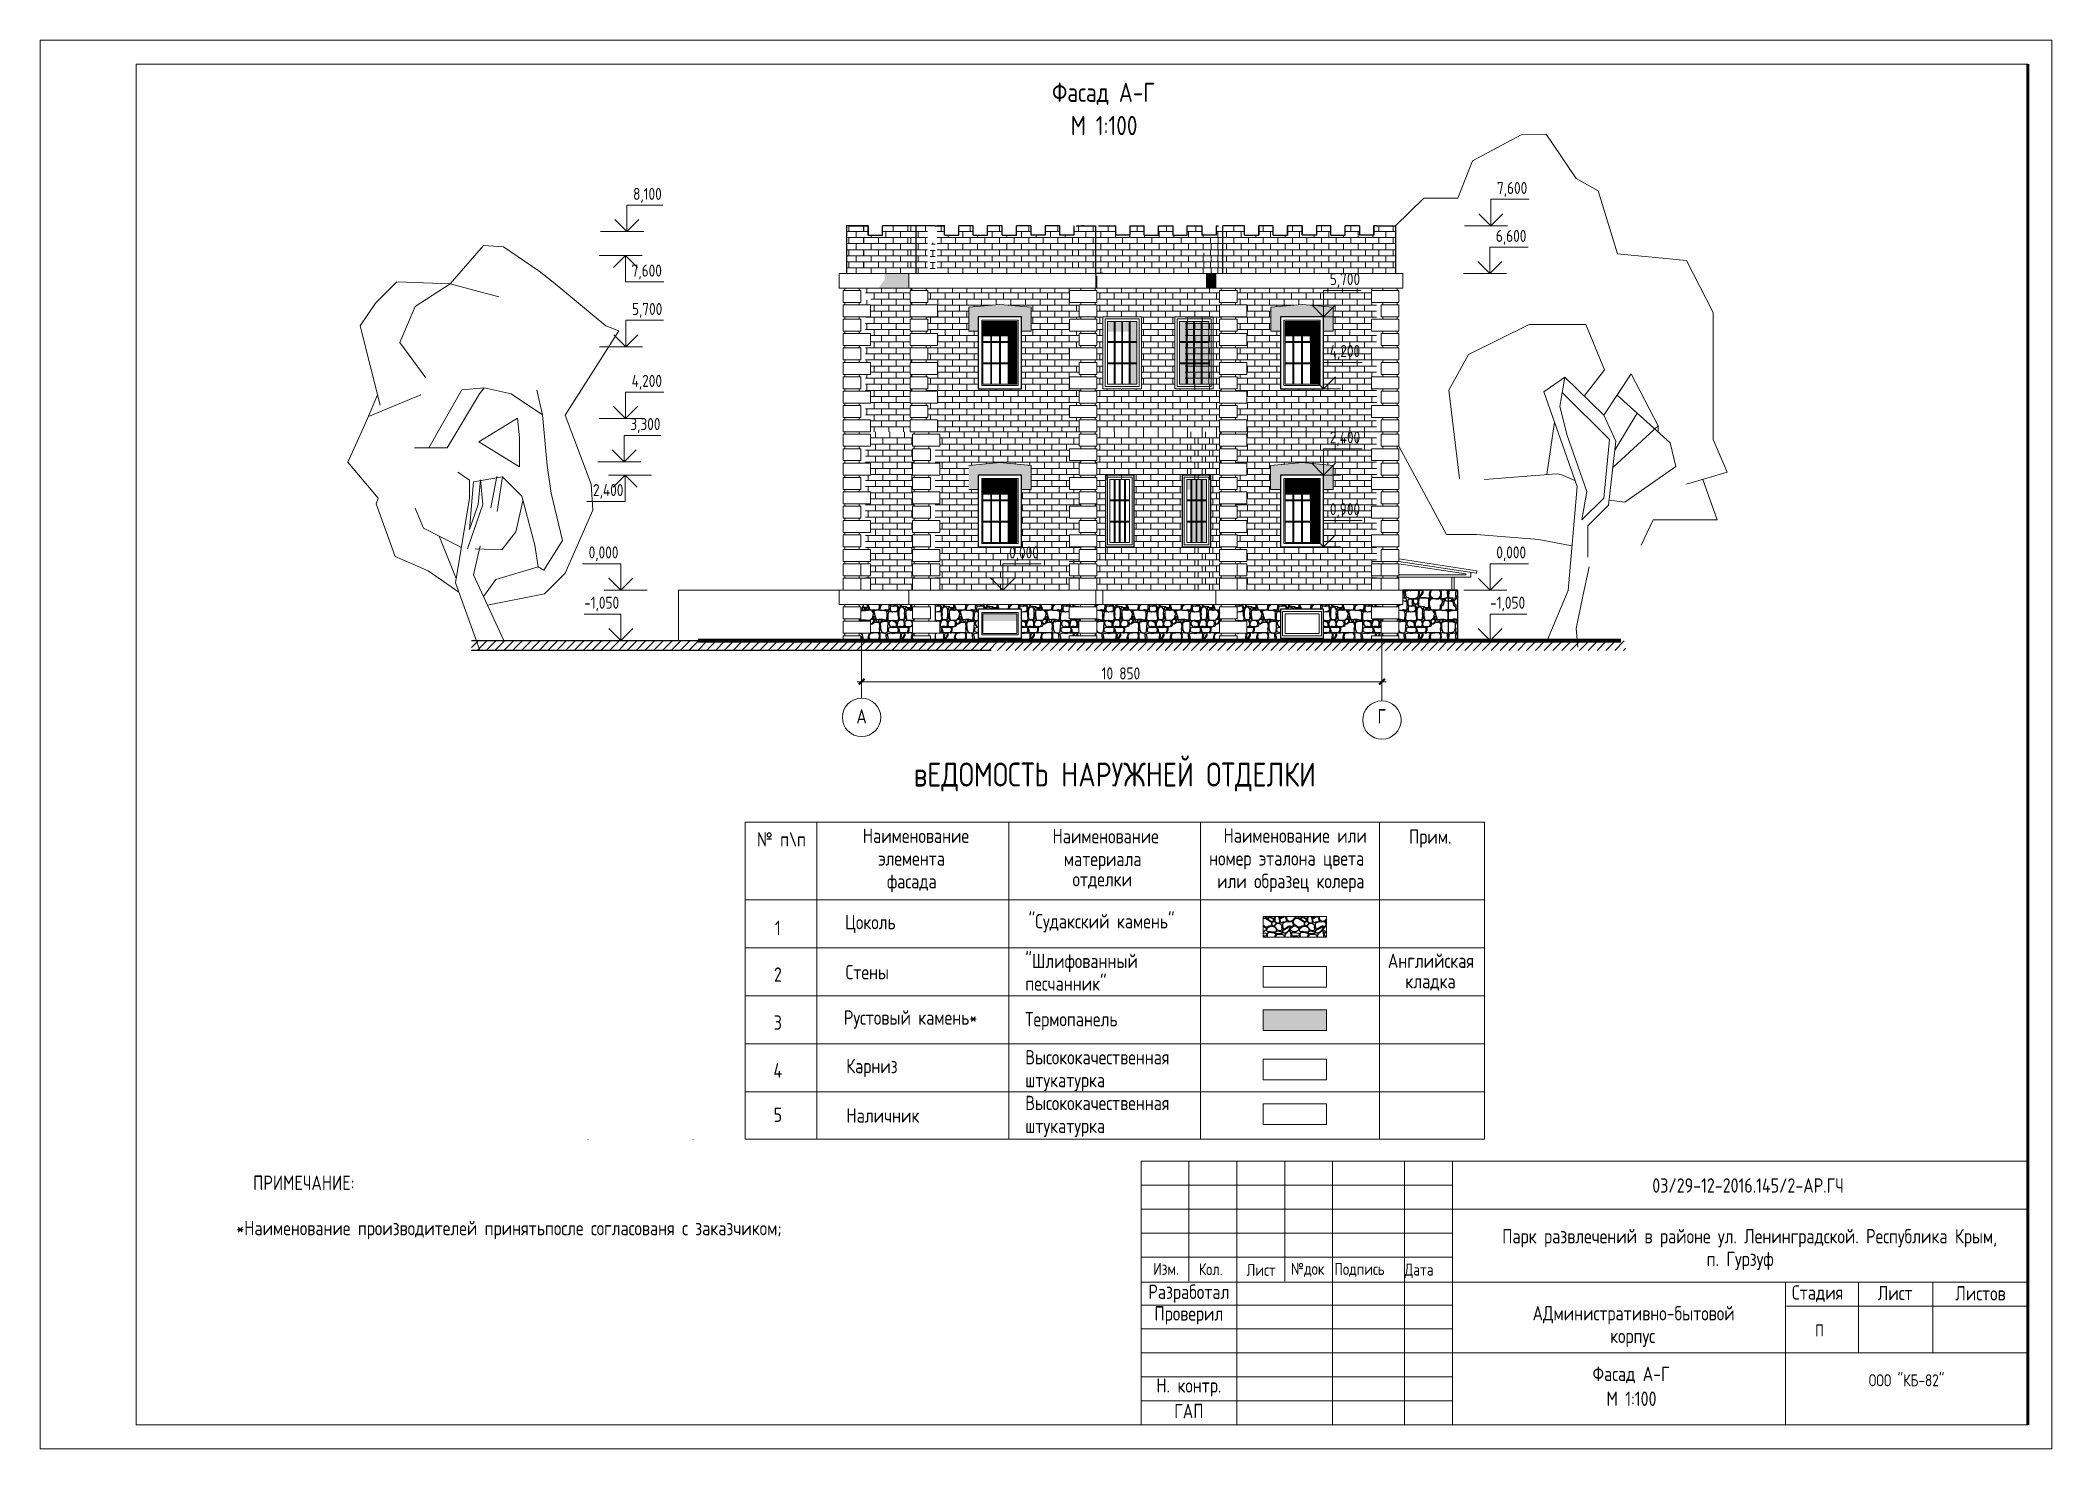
# Model space of a CAD drawing. Header units: feet. Extents: x -10410 to 374725, y -46422 to 88923.
# Drawn here: x 232589 to 274532, y -15420 to 13955 of the extents above; entities that cross this region are included whole.
import ezdxf

# ---------------------------------------------------------------- set-up
doc = ezdxf.new("R2010")
doc.units = ezdxf.units.FT
doc.header["$MEASUREMENT"] = 0
for name, color, linetype, lineweight in [('00_Ном._пера__120', 7, 'Continuous', 5), ('0_Ном._пера__120', 7, 'Continuous', 5), ('0_Ном._пера__241', 7, 'Continuous', 50), ('82323000_Ном._пера__1', 7, 'Continuous', 20), ('82323000_Ном._пера__120', 7, 'Continuous', 5), ('Интерьер - Мебель_Ном._пера__1', 7, 'Continuous', 20), ('Интерьер - Мебель_Ном._пера__7', 7, 'Continuous', 20), ('Конструктив - Лестница_Ном._пера__120', 7, 'Continuous', 5), ('Конструктив - Перекрытия_Ном._пера__1', 7, 'Continuous', 20), ('Конструктив - Перекрытия_Ном._пера__120', 7, 'Continuous', 5), ('Конструктив - Стены Несущие_Ном._пера__1', 7, 'Continuous', 20), ('Конструктив - Стены Несущие_Ном._пера__120', 7, 'Continuous', 5), ('Маркер - Оси_Ном._пера__1', 7, 'Continuous', 20), ('Маркер - Оси_Ном._пера__21', 7, 'Continuous', 40), ('Местность - Рельеф_Ном._пера__53', 54, 'Continuous', 80), ('Размер - Общий_Ном._пера__120', 7, 'Continuous', 5), ('Размер - Общий_Ном._пера__21', 7, 'Continuous', 40)]:
    doc.layers.add(name, color=color, linetype=linetype, lineweight=lineweight)
for name, color, linetype, lineweight, true_color in [('2D - Общий_Ном._пера__118', 7, 'Continuous', 5, 0x573938), ('Конструктив - Лестницы_Ном._пера__71', 7, 'Continuous', 25, 0x78aaff), ('Конструктив - Стены Несущие_Ном._пера__107', 7, 'Continuous', 5, 0xaaaaaa), ('Конструктив - Стены Несущие_Ном._пера__161', 7, 'Continuous', 15, 0x6a6a6a), ('Конструктив - Стены Несущие_Ном._пера__82', 7, 'Continuous', 25, 0xaaaaaa), ('Конструктив - Стены Несущие_Ном._пера__87', 7, 'Continuous', 25, 0x6a6a6a), ('Местность - Рельеф_Ном._пера__93', 7, 'Continuous', 25, 0xa2a233)]:
    doc.layers.add(name, color=color, linetype=linetype, lineweight=lineweight, true_color=true_color)
doc.styles.add('СГЕНЕРИР_СТИЛЬ_2', font='CS_Gost2304.shx')
doc.styles.add('СГЕНЕРИР_СТИЛЬ_3', font='CS_Gost2304.shx')

msp = doc.modelspace()

# ---------------------------------------------------------------- texts
at = {"layer": 'Интерьер - Мебель_Ном._пера__1', "linetype": 'Continuous', "char_height": 250, "attachment_point": 7, "style": 'СГЕНЕРИР_СТИЛЬ_2'}
for s, insert in [('\\A1;{\\FCS_Gost2304.shx; 7,600}', (262835.92775, 10690.67541)), ('\\A1;{\\FCS_Gost2304.shx; 8,100}', (244822.66142, 10567.1739)), ('\\A1;{\\FCS_Gost2304.shx; 6,600}', (262812.79316, 9690.67541)), ('\\A1;{\\FCS_Gost2304.shx; 7,600}', (244791.41234, 8967.1739)), ('\\A1;{\\FCS_Gost2304.shx; 5,700}', (259350.0643, 8790.67541)), ('\\A1;{\\FCS_Gost2304.shx; 5,700}', (244799.22461, 8167.17385)), ('\\A1;{\\FCS_Gost2304.shx; 4,200}', (259350.0643, 7290.67541)), ('\\A1;{\\FCS_Gost2304.shx; 4,200}', (244791.41234, 6667.17385)), ('\\A1;{\\FCS_Gost2304.shx; 3,300}', (244764.61313, 5767.1739)), ('\\A1;{\\FCS_Gost2304.shx; 2,400}', (259350.0643, 5490.67541)), ('\\A1;{\\FCS_Gost2304.shx; 2,400}', (243986.5948, 4390.67541)), ('\\A1;{\\FCS_Gost2304.shx; 0,900}', (259350.0643, 3990.67541)), ('\\A1;{\\FCS_Gost2304.shx; 0,000}', (243896.21829, 3090.67541)), ('\\A1;{\\FCS_Gost2304.shx; 0,000}', (252663.09815, 3090.67541)), ('\\A1;{\\FCS_Gost2304.shx; 0,000}', (262821.61143, 3090.65626)), ('\\A1;{\\FCS_Gost2304.shx;-1,050}', (243930.15769, 2041.01963)), ('\\A1;{\\FCS_Gost2304.shx;-1,050}', (262821.61143, 2041.01963))]:
    msp.add_mtext(s, dxfattribs=dict(at, insert=insert))
at = {"layer": 'Маркер - Оси_Ном._пера__1', "linetype": 'Continuous'}
for s, insert, char_height, attachment_point, style in [('\\A1;{\\FCS_Gost2304.shx;Фасад А-Г}', (253685.96434, 12606.02026), 400, 7, 'СГЕНЕРИР_СТИЛЬ_3'), ('\\A1;{\\FCS_Gost2304.shx;М 1:100}', (254075.78252, 11976.28996), 400, 7, 'СГЕНЕРИР_СТИЛЬ_3'), ('\\A1;{\\FCS_Gost2304.shx;А}', (249714.71105, -144.54488), 300, 5, 'СГЕНЕРИР_СТИЛЬ_2'), ('\\A1;{\\FCS_Gost2304.shx;Г}', (260564.43283, -144.54488), 300, 5, 'СГЕНЕРИР_СТИЛЬ_2'), ('\\A1;{\\FCS_Gost2304.shx;вЕДОМОСТЬ НАРУЖНЕЙ ОТДЕЛКИ}', (254994.86372, -1410.61463), 500, 5, 'СГЕНЕРИР_СТИЛЬ_2'), ('\\A1;{\\FCS_Gost2304.shx;Наименование}', (249740.24421, -2785.30839), 300, 7, 'СГЕНЕРИР_СТИЛЬ_2'), ('\\A1;{\\FCS_Gost2304.shx;Наименование}', (253695.54163, -2793.50932), 300, 7, 'СГЕНЕРИР_СТИЛЬ_2'), ('\\A1;{\\FCS_Gost2304.shx;Наименование или}', (257261.62844, -2780.68249), 300, 7, 'СГЕНЕРИР_СТИЛЬ_2'), ('\\A1;{\\FCS_Gost2304.shx;Прим.}', (261571.47919, -2692.90222), 300, 5, 'СГЕНЕРИР_СТИЛЬ_2'), ('\\A1;{\\FCS_Gost2304.shx;№ п\\\\п}', (248044.62299, -2710.39668), 300, 5, 'СГЕНЕРИР_СТИЛЬ_2'), ('\\A1;{\\FCS_Gost2304.shx;элемента}', (250061.69876, -3258.03567), 300, 7, 'СГЕНЕРИР_СТИЛЬ_2'), ('\\A1;{\\FCS_Gost2304.shx;материала}', (253931.17799, -3350.89114), 300, 7, 'СГЕНЕРИР_СТИЛЬ_2'), ('\\A1;{\\FCS_Gost2304.shx;номер эталона цвета}', (256961.99207, -3338.06431), 300, 7, 'СГЕНЕРИР_СТИЛЬ_2'), ('\\A1;{\\FCS_Gost2304.shx;фасада}', (250243.51694, -3815.41748), 300, 7, 'СГЕНЕРИР_СТИЛЬ_2'), ('\\A1;{\\FCS_Gost2304.shx;отделки}', (254112.99618, -3738.5275), 300, 7, 'СГЕНЕРИР_СТИЛЬ_2'), ('\\A1;{\\FCS_Gost2304.shx;или образец колера}', (257127.81025, -3810.79158), 300, 7, 'СГЕНЕРИР_СТИЛЬ_2'), ('\\A1;{\\FCS_Gost2304.shx;1}', (247969.52527, -4557.31759), 300, 5, 'СГЕНЕРИР_СТИЛЬ_2'), ('\\A1;{\\FCS_Gost2304.shx;Цоколь}', (249370.05492, -4476.97412), 300, 4, 'СГЕНЕРИР_СТИЛЬ_2'), ('\\A1;{\\FCS_Gost2304.shx; "Судакский камень"}', (253043.49151, -4459.2071), 300, 4, 'СГЕНЕРИР_СТИЛЬ_2'), ('\\A1;{\\FCS_Gost2304.shx;2}', (247969.52527, -5530.81051), 300, 5, 'СГЕНЕРИР_СТИЛЬ_2'), ('\\A1;{\\FCS_Gost2304.shx;Стены}', (249380.9714, -5478.40757), 300, 4, 'СГЕНЕРИР_СТИЛЬ_2'), ('\\A1;{\\FCS_Gost2304.shx;"Шлифованный}', (253128.73428, -5477.13207), 300, 7, 'СГЕНЕРИР_СТИЛЬ_2'), ('\\A1;{\\FCS_Gost2304.shx;Английская}', (260688.93102, -5392.47753), 300, 7, 'СГЕНЕРИР_СТИЛЬ_2'), ('\\A1;{\\FCS_Gost2304.shx;песчанник"}', (253128.73428, -5865.2048), 300, 7, 'СГЕНЕРИР_СТИЛЬ_2'), ('\\A1;{\\FCS_Gost2304.shx;кладка}', (261052.56738, -5865.2048), 300, 7, 'СГЕНЕРИР_СТИЛЬ_2'), ('\\A1;{\\FCS_Gost2304.shx;Рустовый камень*}', (249345.43439, -6468.10585), 300, 4, 'СГЕНЕРИР_СТИЛЬ_2'), ('\\A1;{\\FCS_Gost2304.shx;3}', (247969.52527, -6530.81051), 300, 5, 'СГЕНЕРИР_СТИЛЬ_2'), ('\\A1;{\\FCS_Gost2304.shx;Термопанель}', (253128.73428, -6500.43406), 300, 4, 'СГЕНЕРИР_СТИЛЬ_2'), ('\\A1;{\\FCS_Gost2304.shx;Высококачественная}', (253128.73428, -7403.9314), 300, 7, 'СГЕНЕРИР_СТИЛЬ_2'), ('\\A1;{\\FCS_Gost2304.shx;4}', (247969.52527, -7530.81051), 300, 5, 'СГЕНЕРИР_СТИЛЬ_2'), ('\\A1;{\\FCS_Gost2304.shx;Карниз}', (249394.38895, -7478.87712), 300, 4, 'СГЕНЕРИР_СТИЛЬ_2'), ('\\A1;{\\FCS_Gost2304.shx;штукатурка}', (253128.73428, -7961.31322), 300, 7, 'СГЕНЕРИР_СТИЛЬ_2'), ('\\A1;{\\FCS_Gost2304.shx;5}', (247969.52527, -8454.61662), 300, 5, 'СГЕНЕРИР_СТИЛЬ_2'), ('\\A1;{\\FCS_Gost2304.shx;Наличник}', (249398.25661, -8467.83192), 300, 4, 'СГЕНЕРИР_СТИЛЬ_2'), ('\\A1;{\\FCS_Gost2304.shx;Высококачественная}', (253128.73428, -8358.19973), 300, 7, 'СГЕНЕРИР_СТИЛЬ_2'), ('\\A1;{\\FCS_Gost2304.shx;штукатурка}', (253128.73428, -8915.58155), 300, 7, 'СГЕНЕРИР_СТИЛЬ_2'), ('\\A1;{\\FCS_Gost2304.shx;ПРИМЕЧАНИЕ:}', (237027.36825, -9872.85057), 300, 4, 'СГЕНЕРИР_СТИЛЬ_2'), ('\\A1;{\\FCS_Gost2304.shx;03/29-12-2016.145/2-АР.ГЧ}', (268198.66448, -9929.34767), 300, 5, 'СГЕНЕРИР_СТИЛЬ_2'), ('\\A1;{\\FCS_Gost2304.shx;Парк развлечений в районе ул. Ленинградской. Республика Крым,}', (263072.48266, -11218.24043), 300, 7, 'СГЕНЕРИР_СТИЛЬ_2'), ('\\A1;{\\FCS_Gost2304.shx;п. Гурзуф}', (267335.75539, -11690.96771), 300, 7, 'СГЕНЕРИР_СТИЛЬ_2'), ('\\A1;{\\FCS_Gost2304.shx;Изм.}', (256063.92756, -11668.54598), 250, 5, 'СГЕНЕРИР_СТИЛЬ_2'), ('\\A1;{\\FCS_Gost2304.shx;Кол.}', (256992.71819, -11674.73599), 250, 5, 'СГЕНЕРИР_СТИЛЬ_2'), ('\\A1;{\\FCS_Gost2304.shx;Лист}', (258044.55047, -11690.21757), 250, 5, 'СГЕНЕРИР_СТИЛЬ_2'), ('\\A1;{\\FCS_Gost2304.shx;№док}', (259017.14394, -11685.47963), 250, 5, 'СГЕНЕРИР_СТИЛЬ_2'), ('\\A1;{\\FCS_Gost2304.shx;Подпись}', (259573.88952, -11690.21757), 250, 4, 'СГЕНЕРИР_СТИЛЬ_2'), ('\\A1;{\\FCS_Gost2304.shx;Дата}', (261035.80159, -11709.01071), 250, 4, 'СГЕНЕРИР_СТИЛЬ_2'), ('\\A1;{\\FCS_Gost2304.shx;Разработал}', (256538.8643, -12186.20481), 300, 5, 'СГЕНЕРИР_СТИЛЬ_2'), ('\\A1;{\\FCS_Gost2304.shx;Стадия}', (269649.63059, -12183.43891), 300, 5, 'СГЕНЕРИР_СТИЛЬ_2'), ('\\A1;{\\FCS_Gost2304.shx;Лист}', (271265.40297, -12171.47782), 300, 5, 'СГЕНЕРИР_СТИЛЬ_2'), ('\\A1;{\\FCS_Gost2304.shx;Листов}', (273045.34599, -12177.68864), 300, 5, 'СГЕНЕРИР_СТИЛЬ_2'), ('\\A1;{\\FCS_Gost2304.shx;Проверил}', (256538.8643, -12638.28793), 300, 5, 'СГЕНЕРИР_СТИЛЬ_2'), ('\\A1;{\\FCS_Gost2304.shx;АДминистративно-бытовой}', (263706.81712, -12824.59774), 300, 7, 'СГЕНЕРИР_СТИЛЬ_2'), ('\\A1;{\\FCS_Gost2304.shx;П}', (269687.384, -12952.33212), 250, 5, 'СГЕНЕРИР_СТИЛЬ_2'), ('\\A1;{\\FCS_Gost2304.shx;корпус}', (265322.81712, -13297.32501), 300, 7, 'СГЕНЕРИР_СТИЛЬ_2'), ('\\A1;{\\FCS_Gost2304.shx;Фасад А-Г}', (264957.51977, -14053.492), 300, 7, 'СГЕНЕРИР_СТИЛЬ_2'), ('\\A1;{\\FCS_Gost2304.shx;ООО "КБ-82"}', (271504.9575, -13991.88668), 250, 5, 'СГЕНЕРИР_СТИЛЬ_2'), ('\\A1;{\\FCS_Gost2304.shx;Н. контр.}', (256538.8643, -14138.28793), 300, 5, 'СГЕНЕРИР_СТИЛЬ_2'), ('\\A1;{\\FCS_Gost2304.shx;М 1:100}', (265246.97431, -14525.78291), 300, 7, 'СГЕНЕРИР_СТИЛЬ_2'), ('\\A1;{\\FCS_Gost2304.shx;ГАП}', (256538.8643, -14633.24248), 300, 5, 'СГЕНЕРИР_СТИЛЬ_2')]:
    msp.add_mtext(s, dxfattribs=dict(at, insert=insert, char_height=char_height, attachment_point=attachment_point, style=style))
at = {"layer": 'Маркер - Оси_Ном._пера__21', "linetype": 'Continuous', "insert": (236676.78425, -10858.23278), "char_height": 300, "attachment_point": 4, "style": 'СГЕНЕРИР_СТИЛЬ_2'}
msp.add_mtext('\\A1;{\\FCS_Gost2304.shx;*Наименование производителей принятьпосле согласованя с заказчиком;}', dxfattribs=at)
at = {"layer": 'Размер - Общий_Ном._пера__120', "linetype": 'Continuous', "insert": (254721.38941, 625.78236), "char_height": 250, "attachment_point": 7, "style": 'СГЕНЕРИР_СТИЛЬ_2'}
msp.add_mtext('\\A1;{\\FCS_Gost2304.shx;10\xa0850}', dxfattribs=at)

# ---------------------------------------------------------------- blocks, each defined once
blk = doc.blocks.new('*X4')
at = {"layer": 'Конструктив - Стены Несущие_Ном._пера__82', "linetype": 'Continuous'}
for p, q in [((258094, -4334), (258090, -4337)), ((258090, -4355), (258115, -4355)), ((258108, -4512), (258090, -4506)), ((258090, -4518), (258094, -4519)), ((258103, -4320), (258094, -4334)), ((258094, -4519), (258122, -4539)), ((258128, -4532), (258108, -4512)), ((258115, -4355), (258156, -4369)), ((258122, -4539), (258142, -4566)), ((258149, -4539), (258128, -4532)), ((258149, -4348), (258132, -4320)), ((258132, -4320), (258149, -4348)), ((258149, -4607), (258135, -4614)), ((258142, -4566), (258156, -4587)), ((258149, -4348), (258169, -4355)), ((258169, -4539), (258149, -4539)), ((258156, -4587), (258149, -4607)), ((258156, -4369), (258190, -4389)), ((258162, -4594), (258176, -4560)), ((258169, -4628), (258162, -4594)), ((258169, -4355), (258210, -4334)), ((258183, -4532), (258169, -4539)), ((258176, -4560), (258203, -4539)), ((258210, -4519), (258183, -4532)), ((258190, -4375), (258197, -4355)), ((258210, -4396), (258190, -4375)), ((258190, -4389), (258244, -4423)), ((258197, -4355), (258210, -4348)), ((258203, -4539), (258265, -4519)), ((258223, -4320), (258210, -4334)), ((258210, -4348), (258244, -4341)), ((258244, -4416), (258210, -4396)), ((258251, -4512), (258210, -4519)), ((258244, -4341), (258272, -4348)), ((258265, -4430), (258244, -4416)), ((258244, -4423), (258265, -4437)), ((258265, -4485), (258251, -4512)), ((258258, -4328), (258258, -4320)), ((258272, -4348), (258258, -4328)), ((258279, -4430), (258265, -4430)), ((258272, -4444), (258265, -4437)), ((258272, -4450), (258265, -4464)), ((258265, -4464), (258265, -4478)), ((258265, -4478), (258265, -4485)), ((258265, -4519), (258299, -4526)), ((258272, -4348), (258306, -4375)), ((258299, -4362), (258272, -4348)), ((258272, -4464), (258279, -4437)), ((258272, -4450), (258272, -4444)), ((258272, -4464), (258272, -4478)), ((258272, -4478), (258279, -4505)), ((258313, -4409), (258279, -4430)), ((258279, -4437), (258319, -4423)), ((258279, -4505), (258292, -4512)), ((258292, -4512), (258306, -4512)), ((258319, -4355), (258299, -4362)), ((258299, -4526), (258333, -4539)), ((258306, -4375), (258319, -4396)), ((258306, -4512), (258326, -4498)), ((258319, -4396), (258313, -4409)), ((258326, -4341), (258319, -4355)), ((258319, -4423), (258347, -4437)), ((258332, -4320), (258326, -4341)), ((258347, -4478), (258326, -4498)), ((258340, -4334), (258333, -4369)), ((258333, -4369), (258333, -4389)), ((258333, -4389), (258333, -4403)), ((258333, -4403), (258340, -4430)), ((258333, -4505), (258347, -4491)), ((258333, -4526), (258333, -4505)), ((258347, -4546), (258333, -4526)), ((258333, -4539), (258360, -4573)), ((258352, -4320), (258340, -4334)), ((258340, -4430), (258354, -4437)), ((258347, -4437), (258360, -4450)), ((258360, -4457), (258347, -4478)), ((258347, -4491), (258374, -4464)), ((258367, -4573), (258347, -4546)), ((258354, -4437), (258374, -4450)), ((258360, -4450), (258360, -4457)), ((258360, -4573), (258360, -4594)), ((258360, -4594), (258360, -4628)), ((258381, -4594), (258367, -4573)), ((258374, -4450), (258388, -4450)), ((258374, -4464), (258422, -4457)), ((258415, -4614), (258381, -4594)), ((258388, -4450), (258395, -4450)), ((258395, -4450), (258415, -4450)), ((258429, -4355), (258409, -4320)), ((258429, -4334), (258414, -4320)), ((258415, -4450), (258429, -4444)), ((258422, -4457), (258456, -4478)), ((258449, -4341), (258429, -4334)), ((258436, -4423), (258429, -4355)), ((258429, -4444), (258436, -4430)), ((258436, -4430), (258436, -4423)), ((258442, -4389), (258449, -4362)), ((258449, -4423), (258442, -4389)), ((258470, -4341), (258449, -4341)), ((258449, -4362), (258470, -4355)), ((258456, -4444), (258449, -4423)), ((258470, -4607), (258449, -4621)), ((258463, -4450), (258456, -4444)), ((258456, -4478), (258476, -4519)), ((258483, -4450), (258463, -4450)), ((258470, -4355), (258517, -4328)), ((258490, -4334), (258470, -4341)), ((258476, -4526), (258470, -4539)), ((258470, -4539), (258476, -4580)), ((258476, -4587), (258470, -4607)), ((258476, -4519), (258476, -4526)), ((258476, -4580), (258476, -4587)), ((258504, -4437), (258483, -4450)), ((258511, -4321), (258490, -4334)), ((258497, -4464), (258490, -4491)), ((258490, -4491), (258497, -4573)), ((258490, -4614), (258524, -4594)), ((258511, -4450), (258497, -4464)), ((258497, -4573), (258511, -4587)), ((258558, -4430), (258504, -4437)), ((258511, -4320), (258511, -4321)), ((258572, -4430), (258511, -4450)), ((258511, -4587), (258517, -4587)), ((258517, -4328), (258538, -4321)), ((258572, -4553), (258517, -4587)), ((258524, -4594), (258606, -4553)), ((258538, -4321), (258552, -4334)), ((258552, -4334), (258565, -4382)), ((258572, -4409), (258558, -4430)), ((258565, -4382), (258572, -4403)), ((258572, -4403), (258572, -4409)), ((258579, -4430), (258572, -4430)), ((258613, -4526), (258572, -4553)), ((258579, -4362), (258579, -4320)), ((258599, -4403), (258579, -4362)), ((258627, -4437), (258579, -4430)), ((258640, -4423), (258599, -4403)), ((258606, -4553), (258627, -4532)), ((258633, -4519), (258613, -4526)), ((258640, -4580), (258620, -4614)), ((258688, -4430), (258627, -4437)), ((258627, -4532), (258647, -4532)), ((258661, -4519), (258633, -4519)), ((258674, -4423), (258640, -4423)), ((258661, -4546), (258640, -4580)), ((258647, -4532), (258661, -4539)), ((258647, -4594), (258654, -4573)), ((258661, -4607), (258647, -4594)), ((258654, -4573), (258695, -4539)), ((258681, -4526), (258661, -4519)), ((258661, -4539), (258661, -4546)), ((258681, -4621), (258661, -4607)), ((258698, -4404), (258674, -4423)), ((258681, -4526), (258698, -4520)), ((258698, -4437), (258688, -4430)), ((258695, -4539), (258698, -4537)), ((258709, -4396), (258698, -4404)), ((258709, -4444), (258698, -4437)), ((258698, -4520), (258702, -4519)), ((258698, -4537), (258729, -4519)), ((258702, -4519), (258715, -4512)), ((258736, -4362), (258709, -4396)), ((258722, -4485), (258709, -4444)), ((258715, -4423), (258729, -4396)), ((258729, -4464), (258715, -4423)), ((258715, -4512), (258722, -4491)), ((258722, -4491), (258722, -4485)), ((258729, -4396), (258750, -4369)), ((258750, -4491), (258729, -4464)), ((258729, -4519), (258750, -4512)), ((258777, -4334), (258736, -4362)), ((258750, -4369), (258770, -4355)), ((258770, -4505), (258750, -4491)), ((258750, -4512), (258777, -4519)), ((258770, -4355), (258797, -4355)), ((258790, -4512), (258770, -4505)), ((258786, -4320), (258777, -4334)), ((258777, -4519), (258804, -4539)), ((258811, -4532), (258790, -4512)), ((258797, -4355), (258838, -4369)), ((258804, -4539), (258825, -4566)), ((258831, -4539), (258811, -4532)), ((258831, -4348), (258814, -4320)), ((258814, -4320), (258831, -4348)), ((258831, -4607), (258818, -4614)), ((258825, -4566), (258838, -4587)), ((258831, -4348), (258852, -4355)), ((258852, -4539), (258831, -4539)), ((258838, -4587), (258831, -4607)), ((258838, -4369), (258872, -4389)), ((258845, -4594), (258859, -4560)), ((258852, -4628), (258845, -4594)), ((258852, -4355), (258893, -4334)), ((258866, -4532), (258852, -4539)), ((258859, -4560), (258886, -4539)), ((258893, -4519), (258866, -4532)), ((258872, -4375), (258879, -4355)), ((258893, -4396), (258872, -4375)), ((258872, -4389), (258927, -4423)), ((258879, -4355), (258893, -4348)), ((258886, -4539), (258947, -4519)), ((258906, -4320), (258893, -4334)), ((258893, -4348), (258927, -4341)), ((258927, -4416), (258893, -4396)), ((258934, -4512), (258893, -4519)), ((258927, -4341), (258954, -4348)), ((258947, -4430), (258927, -4416)), ((258927, -4423), (258947, -4437)), ((258947, -4485), (258934, -4512)), ((258941, -4328), (258941, -4320)), ((258954, -4348), (258941, -4328)), ((258961, -4430), (258947, -4430)), ((258954, -4444), (258947, -4437)), ((258954, -4450), (258947, -4464)), ((258947, -4464), (258947, -4478)), ((258947, -4478), (258947, -4485)), ((258947, -4519), (258982, -4526)), ((258954, -4348), (258988, -4375)), ((258982, -4362), (258954, -4348)), ((258954, -4464), (258961, -4437)), ((258954, -4450), (258954, -4444)), ((258954, -4464), (258954, -4478)), ((258954, -4478), (258961, -4505)), ((258995, -4409), (258961, -4430)), ((258961, -4437), (259002, -4423)), ((258961, -4505), (258975, -4512)), ((258975, -4512), (258988, -4512)), ((259002, -4355), (258982, -4362)), ((258982, -4526), (259016, -4539)), ((258988, -4375), (259002, -4396)), ((258988, -4512), (259009, -4498)), ((259002, -4396), (258995, -4409)), ((259009, -4341), (259002, -4355)), ((259002, -4423), (259029, -4437)), ((259014, -4320), (259009, -4341)), ((259029, -4478), (259009, -4498)), ((259023, -4334), (259016, -4369)), ((259016, -4369), (259016, -4389)), ((259016, -4389), (259016, -4403)), ((259016, -4403), (259023, -4430)), ((259016, -4505), (259029, -4491)), ((259016, -4526), (259016, -4505)), ((259029, -4546), (259016, -4526)), ((259016, -4539), (259043, -4573)), ((259034, -4320), (259023, -4334)), ((259023, -4430), (259036, -4437)), ((259029, -4437), (259043, -4450)), ((259043, -4457), (259029, -4478)), ((259029, -4491), (259057, -4464)), ((259050, -4573), (259029, -4546)), ((259036, -4437), (259057, -4450)), ((259043, -4450), (259043, -4457)), ((259043, -4573), (259043, -4594)), ((259043, -4594), (259043, -4628)), ((259063, -4594), (259050, -4573)), ((259057, -4450), (259070, -4450)), ((259057, -4464), (259104, -4457)), ((259098, -4614), (259063, -4594)), ((259070, -4450), (259077, -4450)), ((259077, -4450), (259098, -4450)), ((259111, -4355), (259091, -4320)), ((259111, -4334), (259096, -4320)), ((259098, -4450), (259111, -4444)), ((259104, -4457), (259139, -4478)), ((259132, -4341), (259111, -4334)), ((259118, -4423), (259111, -4355)), ((259111, -4444), (259118, -4430)), ((259118, -4430), (259118, -4423)), ((259125, -4389), (259132, -4362)), ((259132, -4423), (259125, -4389)), ((259152, -4341), (259132, -4341)), ((259132, -4362), (259152, -4355)), ((259139, -4444), (259132, -4423)), ((259152, -4607), (259132, -4621)), ((259145, -4450), (259139, -4444)), ((259139, -4478), (259159, -4519)), ((259166, -4450), (259145, -4450)), ((259152, -4355), (259200, -4328)), ((259173, -4334), (259152, -4341)), ((259159, -4526), (259152, -4539)), ((259152, -4539), (259159, -4580)), ((259159, -4587), (259152, -4607)), ((259159, -4519), (259159, -4526)), ((259159, -4580), (259159, -4587)), ((259186, -4437), (259166, -4450)), ((259193, -4321), (259173, -4334)), ((259180, -4464), (259173, -4491)), ((259173, -4491), (259180, -4573)), ((259173, -4614), (259207, -4594)), ((259193, -4450), (259180, -4464)), ((259180, -4573), (259193, -4587)), ((259241, -4430), (259186, -4437)), ((259193, -4320), (259193, -4321)), ((259255, -4430), (259193, -4450)), ((259193, -4587), (259200, -4587)), ((259200, -4328), (259220, -4321)), ((259255, -4553), (259200, -4587)), ((259207, -4594), (259289, -4553)), ((259220, -4321), (259234, -4334)), ((259234, -4334), (259248, -4382)), ((259255, -4409), (259241, -4430)), ((259248, -4382), (259255, -4403)), ((259255, -4403), (259255, -4409)), ((259261, -4430), (259255, -4430)), ((259296, -4526), (259255, -4553)), ((259261, -4362), (259261, -4320)), ((259282, -4403), (259261, -4362)), ((259309, -4437), (259261, -4430)), ((259323, -4423), (259282, -4403)), ((259289, -4553), (259309, -4532)), ((259316, -4519), (259296, -4526)), ((259323, -4580), (259302, -4614)), ((259371, -4430), (259309, -4437)), ((259309, -4532), (259330, -4532)), ((259343, -4519), (259316, -4519)), ((259357, -4423), (259323, -4423)), ((259343, -4546), (259323, -4580)), ((259330, -4532), (259343, -4539)), ((259330, -4594), (259337, -4573)), ((259343, -4607), (259330, -4594)), ((259337, -4573), (259377, -4539)), ((259364, -4526), (259343, -4519)), ((259343, -4539), (259343, -4546)), ((259364, -4621), (259343, -4607)), ((259381, -4404), (259357, -4423)), ((259364, -4526), (259381, -4520)), ((259381, -4437), (259371, -4430)), ((259377, -4539), (259381, -4537)), ((259391, -4396), (259381, -4404)), ((259391, -4444), (259381, -4437)), ((259381, -4520), (259384, -4519)), ((259381, -4537), (259412, -4519)), ((259384, -4519), (259398, -4512)), ((259412, -4370), (259391, -4396)), ((259405, -4485), (259391, -4444)), ((259398, -4423), (259412, -4396)), ((259412, -4464), (259398, -4423)), ((259398, -4512), (259405, -4491)), ((259405, -4491), (259405, -4485)), ((259412, -4396), (259412, -4395)), ((259412, -4465), (259412, -4464)), ((259412, -4519), (259412, -4519)), ((258101, -4635), (258090, -4639)), ((258090, -4660), (258108, -4662)), ((258101, -4723), (258090, -4725)), ((258090, -4737), (258101, -4737)), ((258135, -4614), (258101, -4635)), ((258156, -4730), (258101, -4723)), ((258101, -4737), (258134, -4750)), ((258108, -4662), (258142, -4669)), ((258142, -4669), (258156, -4689)), ((258156, -4689), (258162, -4703)), ((258162, -4723), (258156, -4730)), ((258162, -4703), (258162, -4723)), ((258176, -4635), (258169, -4628)), ((258190, -4642), (258176, -4635)), ((258176, -4683), (258197, -4655)), ((258182, -4750), (258176, -4683)), ((258224, -4635), (258190, -4642)), ((258197, -4655), (258224, -4648)), ((258251, -4642), (258224, -4635)), ((258224, -4648), (258319, -4662)), ((258333, -4648), (258251, -4642)), ((258340, -4723), (258317, -4750)), ((258319, -4662), (258340, -4676)), ((258347, -4642), (258333, -4648)), ((258340, -4676), (258347, -4696)), ((258347, -4703), (258340, -4723)), ((258360, -4628), (258347, -4642)), ((258347, -4696), (258347, -4703)), ((258347, -4750), (258367, -4703)), ((258354, -4648), (258374, -4628)), ((258360, -4676), (258354, -4648)), ((258381, -4683), (258360, -4676)), ((258367, -4703), (258401, -4689)), ((258374, -4628), (258401, -4621)), ((258408, -4683), (258381, -4683)), ((258401, -4621), (258442, -4635)), ((258401, -4689), (258436, -4689)), ((258429, -4676), (258408, -4683)), ((258449, -4621), (258415, -4614)), ((258470, -4683), (258429, -4676)), ((258436, -4689), (258490, -4696)), ((258442, -4635), (258483, -4648)), ((258490, -4669), (258470, -4683)), ((258483, -4648), (258490, -4662)), ((258490, -4628), (258490, -4614)), ((258517, -4662), (258490, -4628)), ((258490, -4662), (258490, -4669)), ((258490, -4696), (258511, -4703)), ((258511, -4703), (258524, -4717)), ((258531, -4669), (258517, -4662)), ((258524, -4717), (258528, -4750)), ((258545, -4669), (258531, -4669)), ((258545, -4696), (258538, -4717)), ((258538, -4717), (258538, -4723)), ((258538, -4723), (258542, -4750)), ((258593, -4642), (258545, -4669)), ((258565, -4676), (258545, -4696)), ((258599, -4648), (258565, -4676)), ((258620, -4614), (258593, -4642)), ((258620, -4628), (258599, -4648)), ((258633, -4621), (258620, -4628)), ((258647, -4621), (258633, -4621)), ((258661, -4642), (258647, -4621)), ((258668, -4662), (258661, -4642)), ((258674, -4710), (258668, -4662)), ((258674, -4737), (258674, -4710)), ((258674, -4750), (258674, -4737)), ((258698, -4630), (258681, -4621)), ((258681, -4669), (258695, -4655)), ((258681, -4669), (258681, -4703)), ((258681, -4703), (258688, -4717)), ((258688, -4717), (258698, -4722)), ((258695, -4655), (258698, -4655)), ((258709, -4635), (258698, -4630)), ((258698, -4655), (258715, -4655)), ((258698, -4722), (258715, -4730)), ((258715, -4635), (258709, -4635)), ((258736, -4642), (258715, -4635)), ((258715, -4655), (258790, -4662)), ((258736, -4730), (258715, -4730)), ((258721, -4750), (258743, -4737)), ((258763, -4642), (258736, -4642)), ((258784, -4723), (258736, -4730)), ((258743, -4737), (258784, -4737)), ((258784, -4635), (258763, -4642)), ((258818, -4614), (258784, -4635)), ((258838, -4730), (258784, -4723)), ((258784, -4737), (258816, -4750)), ((258790, -4662), (258825, -4669)), ((258825, -4669), (258838, -4689)), ((258838, -4689), (258845, -4703)), ((258845, -4723), (258838, -4730)), ((258845, -4703), (258845, -4723)), ((258859, -4635), (258852, -4628)), ((258872, -4642), (258859, -4635)), ((258859, -4683), (258879, -4655)), ((258865, -4750), (258859, -4683)), ((258907, -4635), (258872, -4642)), ((258879, -4655), (258907, -4648)), ((258934, -4642), (258907, -4635)), ((258907, -4648), (259002, -4662)), ((259016, -4648), (258934, -4642)), ((259023, -4723), (258999, -4750)), ((259002, -4662), (259023, -4676)), ((259029, -4642), (259016, -4648)), ((259023, -4676), (259029, -4696)), ((259029, -4703), (259023, -4723)), ((259043, -4628), (259029, -4642)), ((259029, -4696), (259029, -4703)), ((259030, -4750), (259050, -4703)), ((259036, -4648), (259057, -4628)), ((259043, -4676), (259036, -4648)), ((259063, -4683), (259043, -4676)), ((259050, -4703), (259084, -4689)), ((259057, -4628), (259084, -4621)), ((259091, -4683), (259063, -4683)), ((259084, -4621), (259125, -4635)), ((259084, -4689), (259118, -4689)), ((259111, -4676), (259091, -4683)), ((259132, -4621), (259098, -4614)), ((259152, -4683), (259111, -4676)), ((259118, -4689), (259173, -4696)), ((259125, -4635), (259166, -4648)), ((259173, -4669), (259152, -4683)), ((259166, -4648), (259173, -4662)), ((259173, -4628), (259173, -4614)), ((259200, -4662), (259173, -4628)), ((259173, -4662), (259173, -4669)), ((259173, -4696), (259193, -4703)), ((259193, -4703), (259207, -4717)), ((259214, -4669), (259200, -4662)), ((259207, -4717), (259211, -4750)), ((259227, -4669), (259214, -4669)), ((259227, -4696), (259220, -4717)), ((259220, -4717), (259220, -4723)), ((259220, -4723), (259224, -4750)), ((259275, -4642), (259227, -4669)), ((259248, -4676), (259227, -4696)), ((259282, -4648), (259248, -4676)), ((259302, -4614), (259275, -4642)), ((259302, -4628), (259282, -4648)), ((259316, -4621), (259302, -4628)), ((259330, -4621), (259316, -4621)), ((259343, -4642), (259330, -4621)), ((259350, -4662), (259343, -4642)), ((259357, -4710), (259350, -4662)), ((259357, -4737), (259357, -4710)), ((259357, -4750), (259357, -4737)), ((259381, -4630), (259364, -4621)), ((259364, -4669), (259377, -4655)), ((259364, -4669), (259364, -4703)), ((259364, -4703), (259371, -4717)), ((259371, -4717), (259381, -4722)), ((259377, -4655), (259381, -4655)), ((259391, -4635), (259381, -4630)), ((259381, -4655), (259398, -4655)), ((259381, -4722), (259398, -4730)), ((259398, -4635), (259391, -4635)), ((259412, -4639), (259398, -4635)), ((259398, -4655), (259412, -4656)), ((259412, -4730), (259398, -4730)), ((259404, -4750), (259412, -4745))]:
    blk.add_line(p, q, dxfattribs=at)
blk = doc.blocks.new('Штриховка_2', base_point=(0, 0))
at = {"layer": 'Конструктив - Стены Несущие_Ном._пера__82', "linetype": 'Continuous'}
blk.add_blockref('*X4', (0, 0), dxfattribs=at)
blk = doc.blocks.new('*X28')
at = {"layer": 'Конструктив - Стены Несущие_Ном._пера__87', "linetype": 'Continuous'}
for p, q in [((249672, 1587), (249684, 1586)), ((249684, 1586), (249689, 1587)), ((249700, 1587), (249712, 1573)), ((249715, 1460), (249700, 1450)), ((249700, 1442), (249711, 1453)), ((249711, 1453), (249716, 1455)), ((249712, 1573), (249724, 1552)), ((249723, 1477), (249715, 1460)), ((249716, 1455), (249722, 1453)), ((249728, 1563), (249721, 1587)), ((249721, 1587), (249722, 1579)), ((249722, 1579), (249728, 1587)), ((249722, 1453), (249724, 1449)), ((249730, 1521), (249723, 1477)), ((249724, 1552), (249730, 1521)), ((249724, 1449), (249727, 1437)), ((249742, 1521), (249728, 1563)), ((249730, 1453), (249735, 1465)), ((249734, 1440), (249730, 1453)), ((249739, 1437), (249734, 1440)), ((249735, 1465), (249742, 1470)), ((249745, 1487), (249742, 1521)), ((249742, 1470), (249745, 1487))]:
    blk.add_line(p, q, dxfattribs=at)
blk.add_point((249734, 1440), dxfattribs=at)
blk = doc.blocks.new('Штриховка_14', base_point=(0, 0))
at = {"layer": 'Конструктив - Стены Несущие_Ном._пера__87', "linetype": 'Continuous'}
blk.add_blockref('*X28', (0, 0), dxfattribs=at)
blk = doc.blocks.new('*X30')
at = {"layer": 'Конструктив - Стены Несущие_Ном._пера__87', "linetype": 'Continuous'}
for p, q in [((249672, 1587), (249684, 1586)), ((249684, 1586), (249689, 1587)), ((249700, 1587), (249712, 1573)), ((249715, 1460), (249700, 1450)), ((249700, 1442), (249711, 1453)), ((249711, 1453), (249716, 1455)), ((249712, 1573), (249724, 1552)), ((249723, 1477), (249715, 1460)), ((249716, 1455), (249722, 1453)), ((249728, 1563), (249721, 1587)), ((249721, 1587), (249722, 1579)), ((249722, 1579), (249728, 1587)), ((249722, 1453), (249724, 1449)), ((249730, 1521), (249723, 1477)), ((249724, 1552), (249730, 1521)), ((249724, 1449), (249727, 1437)), ((249742, 1521), (249728, 1563)), ((249730, 1453), (249735, 1465)), ((249734, 1440), (249730, 1453)), ((249739, 1437), (249734, 1440)), ((249735, 1465), (249742, 1470)), ((249745, 1487), (249742, 1521)), ((249742, 1470), (249745, 1487))]:
    blk.add_line(p, q, dxfattribs=at)
blk.add_point((249734, 1440), dxfattribs=at)
blk = doc.blocks.new('Штриховка_15', base_point=(0, 0))
at = {"layer": 'Конструктив - Стены Несущие_Ном._пера__87', "linetype": 'Continuous'}
blk.add_blockref('*X30', (0, 0), dxfattribs=at)
blk = doc.blocks.new('*X32')
at = {"layer": 'Конструктив - Стены Несущие_Ном._пера__87', "linetype": 'Continuous'}
for p, q in [((249726, 2102), (249714, 2082)), ((249728, 2127), (249726, 2102)), ((249741, 2146), (249728, 2127)), ((249734, 2102), (249736, 2113)), ((249734, 2088), (249734, 2102)), ((249736, 2113), (249738, 2117)), ((249738, 2117), (249741, 2124)), ((249745, 2187), (249741, 2146)), ((249741, 2124), (249747, 2124)), ((249747, 2124), (249755, 2122)), ((249755, 2122), (249768, 2115)), ((249758, 2165), (249757, 2187)), ((249758, 2144), (249758, 2165)), ((249764, 2129), (249758, 2144)), ((249770, 2124), (249764, 2129)), ((249768, 2115), (249772, 2111)), ((249800, 2123), (249770, 2124)), ((249772, 2111), (249774, 2105)), ((249774, 2105), (249775, 2100)), ((249775, 2100), (249774, 2094)), ((249783, 2092), (249791, 2109)), ((249791, 2109), (249798, 2112)), ((249798, 2112), (249800, 2111)), ((249665, 1871), (249692, 1866)), ((249696, 1864), (249672, 1887)), ((249692, 1866), (249713, 1857)), ((249792, 1859), (249696, 1864)), ((249714, 2082), (249700, 2080)), ((249700, 2065), (249771, 2062)), ((249713, 1857), (249716, 1839)), ((249716, 1839), (249716, 1837)), ((249736, 2082), (249734, 2088)), ((249738, 2078), (249736, 2082)), ((249739, 2075), (249738, 2078)), ((249741, 2072), (249739, 2075)), ((249743, 2070), (249741, 2072)), ((249751, 2070), (249743, 2070)), ((249745, 1837), (249747, 1839)), ((249747, 1839), (249763, 1852)), ((249758, 2070), (249751, 2070)), ((249764, 2073), (249758, 2070)), ((249763, 1852), (249800, 1853)), ((249768, 2078), (249764, 2073)), ((249774, 2094), (249768, 2078)), ((249771, 2062), (249800, 2064)), ((249784, 2084), (249783, 2092)), ((249791, 2077), (249784, 2084)), ((249796, 2073), (249791, 2077)), ((249800, 1860), (249792, 1859)), ((249800, 2075), (249796, 2073))]:
    blk.add_line(p, q, dxfattribs=at)
blk.add_point((249791, 2077), dxfattribs=at)
blk = doc.blocks.new('Штриховка_16', base_point=(0, 0))
at = {"layer": 'Конструктив - Стены Несущие_Ном._пера__87', "linetype": 'Continuous'}
blk.add_blockref('*X32', (0, 0), dxfattribs=at)
blk = doc.blocks.new('*X34')
at = {"layer": 'Конструктив - Стены Несущие_Ном._пера__87', "linetype": 'Continuous'}
for p, q in [((249726, 2102), (249714, 2082)), ((249728, 2127), (249726, 2102)), ((249741, 2146), (249728, 2127)), ((249734, 2102), (249736, 2113)), ((249734, 2088), (249734, 2102)), ((249736, 2113), (249738, 2117)), ((249738, 2117), (249741, 2124)), ((249745, 2187), (249741, 2146)), ((249741, 2124), (249747, 2124)), ((249747, 2124), (249755, 2122)), ((249755, 2122), (249768, 2115)), ((249758, 2165), (249757, 2187)), ((249758, 2144), (249758, 2165)), ((249764, 2129), (249758, 2144)), ((249770, 2124), (249764, 2129)), ((249768, 2115), (249772, 2111)), ((249800, 2123), (249770, 2124)), ((249772, 2111), (249774, 2105)), ((249774, 2105), (249775, 2100)), ((249775, 2100), (249774, 2094)), ((249783, 2092), (249791, 2109)), ((249791, 2109), (249798, 2112)), ((249798, 2112), (249800, 2111)), ((249665, 1871), (249692, 1866)), ((249696, 1864), (249672, 1887)), ((249692, 1866), (249713, 1857)), ((249792, 1859), (249696, 1864)), ((249714, 2082), (249700, 2080)), ((249700, 2065), (249771, 2062)), ((249713, 1857), (249716, 1839)), ((249716, 1839), (249716, 1837)), ((249736, 2082), (249734, 2088)), ((249738, 2078), (249736, 2082)), ((249739, 2075), (249738, 2078)), ((249741, 2072), (249739, 2075)), ((249743, 2070), (249741, 2072)), ((249751, 2070), (249743, 2070)), ((249745, 1837), (249747, 1839)), ((249747, 1839), (249763, 1852)), ((249758, 2070), (249751, 2070)), ((249764, 2073), (249758, 2070)), ((249763, 1852), (249800, 1853)), ((249768, 2078), (249764, 2073)), ((249774, 2094), (249768, 2078)), ((249771, 2062), (249800, 2064)), ((249784, 2084), (249783, 2092)), ((249791, 2077), (249784, 2084)), ((249796, 2073), (249791, 2077)), ((249800, 1860), (249792, 1859)), ((249800, 2075), (249796, 2073))]:
    blk.add_line(p, q, dxfattribs=at)
blk.add_point((249791, 2077), dxfattribs=at)
blk = doc.blocks.new('Штриховка_17', base_point=(0, 0))
at = {"layer": 'Конструктив - Стены Несущие_Ном._пера__87', "linetype": 'Continuous'}
blk.add_blockref('*X34', (0, 0), dxfattribs=at)
blk = doc.blocks.new('*X36')
at = {"layer": 'Конструктив - Стены Несущие_Ном._пера__87', "linetype": 'Continuous'}
for p, q in [((249800, 2123), (249829, 2124)), ((249801, 2112), (249800, 2111)), ((249808, 2109), (249801, 2112)), ((249816, 2092), (249808, 2109)), ((249825, 2105), (249824, 2100)), ((249824, 2100), (249825, 2094)), ((249827, 2111), (249825, 2105)), ((249831, 2115), (249827, 2111)), ((249829, 2124), (249835, 2129)), ((249843, 2122), (249831, 2115)), ((249835, 2129), (249841, 2144)), ((249841, 2165), (249841, 2187)), ((249841, 2144), (249841, 2165)), ((249852, 2124), (249843, 2122)), ((249858, 2124), (249852, 2124)), ((249854, 2187), (249858, 2146)), ((249858, 2146), (249871, 2127)), ((249861, 2117), (249858, 2124)), ((249863, 2113), (249861, 2117)), ((249865, 2102), (249863, 2113)), ((249865, 2088), (249865, 2102)), ((249871, 2127), (249873, 2102)), ((249873, 2102), (249885, 2082)), ((250070, 2075), (250086, 2130)), ((250086, 2130), (250087, 2172)), ((250087, 2172), (250107, 2187)), ((250107, 2151), (250093, 2088)), ((250139, 2172), (250107, 2151)), ((250143, 2187), (250139, 2172)), ((250290, 2082), (250292, 2165)), ((250292, 2165), (250291, 2187)), ((250309, 2187), (250311, 2161)), ((250316, 2145), (250309, 2103)), ((250309, 2103), (250309, 2080)), ((250311, 2161), (250329, 2157)), ((250320, 2149), (250316, 2145)), ((250329, 2150), (250320, 2149)), ((250329, 2157), (250355, 2157)), ((250349, 2150), (250329, 2150)), ((250381, 2148), (250349, 2150)), ((250355, 2157), (250379, 2157)), ((250379, 2157), (250399, 2161)), ((250401, 2153), (250381, 2148)), ((250399, 2161), (250402, 2173)), ((250422, 2155), (250401, 2153)), ((250402, 2173), (250403, 2187)), ((250412, 2187), (250410, 2179)), ((250410, 2179), (250410, 2167)), ((250410, 2167), (250412, 2163)), ((250412, 2163), (250413, 2161)), ((250413, 2161), (250416, 2160)), ((250416, 2160), (250438, 2160)), ((250439, 2155), (250422, 2155)), ((250438, 2160), (250448, 2161)), ((250452, 2152), (250439, 2155)), ((250448, 2161), (250452, 2162)), ((250454, 2185), (250452, 2187)), ((250452, 2162), (250455, 2164)), ((250459, 2145), (250452, 2152)), ((250456, 2182), (250454, 2185)), ((250455, 2164), (250456, 2166)), ((250457, 2176), (250456, 2182)), ((250456, 2166), (250457, 2176)), ((250465, 2132), (250459, 2145)), ((250462, 2179), (250461, 2173)), ((250461, 2173), (250462, 2167)), ((250467, 2187), (250462, 2179)), ((250462, 2167), (250470, 2147)), ((250468, 2116), (250465, 2132)), ((250469, 2187), (250467, 2187)), ((250470, 2100), (250468, 2116)), ((250469, 2078), (250470, 2100)), ((250470, 2147), (250479, 2140)), ((250478, 2123), (250475, 2119)), ((250475, 2119), (250475, 2111)), ((250475, 2111), (250477, 2097)), ((250477, 2097), (250476, 2090)), ((250484, 2125), (250478, 2123)), ((250479, 2140), (250486, 2134)), ((250488, 2126), (250484, 2125)), ((250485, 2056), (250506, 2113)), ((250486, 2134), (250493, 2132)), ((250499, 2125), (250488, 2126)), ((250503, 2102), (250491, 2038)), ((250493, 2132), (250497, 2132)), ((250497, 2132), (250504, 2132)), ((250506, 2120), (250499, 2125)), ((250523, 2126), (250503, 2102)), ((250504, 2132), (250512, 2134)), ((250506, 2118), (250506, 2120)), ((250506, 2113), (250506, 2118)), ((250512, 2134), (250519, 2137)), ((250525, 2160), (250513, 2187)), ((250519, 2137), (250525, 2142)), ((250558, 2133), (250523, 2126)), ((250527, 2149), (250525, 2160)), ((250525, 2142), (250527, 2145)), ((250528, 2187), (250526, 2178)), ((250526, 2178), (250538, 2160)), ((250527, 2145), (250527, 2149)), ((250538, 2160), (250642, 2143)), ((250592, 2127), (250558, 2133)), ((250602, 2102), (250592, 2127)), ((250611, 2084), (250602, 2102)), ((250631, 2118), (250622, 2107)), ((250622, 2107), (250631, 2079)), ((250642, 2122), (250631, 2118)), ((250642, 2143), (250656, 2132)), ((250650, 2122), (250642, 2122)), ((250652, 2122), (250650, 2122)), ((250660, 2118), (250652, 2122)), ((250656, 2132), (250673, 2128)), ((250672, 2117), (250660, 2118)), ((250675, 2115), (250672, 2117)), ((250673, 2128), (250696, 2123)), ((250677, 2110), (250675, 2115)), ((250678, 2105), (250677, 2110)), ((250681, 2097), (250678, 2105)), ((250683, 2091), (250681, 2097)), ((250695, 2109), (250692, 2096)), ((250701, 2112), (250695, 2109)), ((250696, 2123), (250729, 2124)), ((250708, 2109), (250701, 2112)), ((250716, 2092), (250708, 2109)), ((250725, 2105), (250724, 2100)), ((250724, 2100), (250725, 2094)), ((250727, 2111), (250725, 2105)), ((250731, 2115), (250727, 2111)), ((250729, 2124), (250735, 2129)), ((250743, 2122), (250731, 2115)), ((250735, 2129), (250741, 2144)), ((250741, 2165), (250741, 2187)), ((250741, 2144), (250741, 2165)), ((250752, 2124), (250743, 2122)), ((250758, 2124), (250752, 2124)), ((250754, 2187), (250758, 2146)), ((250758, 2146), (250771, 2127)), ((250761, 2117), (250758, 2124)), ((250763, 2113), (250761, 2117)), ((250765, 2102), (250763, 2113)), ((250765, 2088), (250765, 2102)), ((250771, 2127), (250773, 2102)), ((250773, 2102), (250779, 2091)), ((249800, 2075), (249803, 2073)), ((249827, 2062), (249800, 2063)), ((249800, 1860), (249807, 1859)), ((249836, 1852), (249800, 1853)), ((249803, 2073), (249808, 2077)), ((249807, 1859), (249903, 1864)), ((249808, 2077), (249815, 2084)), ((249815, 2084), (249816, 2092)), ((249825, 2094), (249831, 2078)), ((249903, 2066), (249827, 2062)), ((249831, 2078), (249835, 2073)), ((249835, 2073), (249841, 2070)), ((249852, 1839), (249836, 1852)), ((249841, 2070), (249848, 2070)), ((249848, 2070), (249856, 2070)), ((249854, 1837), (249852, 1839)), ((249856, 2070), (249858, 2072)), ((249858, 2072), (249860, 2075)), ((249860, 2075), (249861, 2078)), ((249861, 2078), (249863, 2082)), ((249863, 2082), (249865, 2088)), ((249886, 1857), (249883, 1839)), ((249883, 1839), (249883, 1837)), ((249885, 2082), (249944, 2073)), ((249907, 1866), (249886, 1857)), ((249900, 1785), (249929, 1792)), ((249935, 1777), (249900, 1773)), ((249924, 2061), (249903, 2066)), ((249903, 1864), (249932, 1892)), ((249940, 1872), (249907, 1866)), ((249935, 2052), (249924, 2061)), ((249929, 1792), (249947, 1802)), ((249932, 1892), (249946, 1912)), ((249954, 2022), (249935, 2052)), ((249978, 1803), (249935, 1777)), ((249961, 1871), (249940, 1872)), ((249944, 2073), (250070, 2075)), ((249946, 2062), (249944, 2059)), ((249944, 2059), (249945, 2052)), ((249945, 2052), (249950, 2046)), ((249950, 2066), (249946, 2062)), ((249946, 1912), (249955, 1960)), ((249947, 1802), (249967, 1825)), ((249953, 2070), (249950, 2066)), ((249950, 2046), (249956, 2041)), ((249956, 2071), (249953, 2070)), ((249963, 2002), (249954, 2022)), ((249956, 1910), (249954, 1903)), ((249954, 1903), (249954, 1896)), ((249954, 1896), (249958, 1889)), ((249955, 1960), (249967, 1990)), ((249960, 2071), (249956, 2071)), ((249956, 2041), (249958, 2041)), ((249958, 1922), (249956, 1910)), ((249958, 2041), (249961, 2041)), ((249967, 1929), (249958, 1922)), ((249958, 1889), (249964, 1883)), ((249966, 2066), (249960, 2071)), ((249961, 2041), (249963, 2044)), ((249972, 1858), (249961, 1871)), ((249963, 2044), (249966, 2046)), ((249967, 1990), (249963, 2002)), ((249964, 1883), (249975, 1880)), ((249969, 2062), (249966, 2066)), ((249966, 2046), (249973, 2053)), ((249977, 1932), (249967, 1929)), ((249967, 1825), (249972, 1843)), ((249972, 2060), (249969, 2062)), ((249973, 2049), (249971, 2031)), ((249971, 2031), (249978, 2013)), ((249974, 2057), (249972, 2060)), ((249972, 1843), (249972, 1858)), ((249989, 2058), (249973, 2049)), ((249973, 2053), (249974, 2057)), ((249975, 1880), (249985, 1883)), ((249986, 1930), (249977, 1932)), ((249978, 2013), (249999, 1938)), ((250046, 1811), (249978, 1803)), ((249988, 1872), (249982, 1859)), ((249982, 1859), (249982, 1834)), ((249982, 1834), (249986, 1821)), ((249985, 1883), (249994, 1889)), ((249994, 1922), (249986, 1930)), ((249986, 1821), (249992, 1817)), ((249997, 1871), (249988, 1872)), ((250050, 2066), (249989, 2058)), ((249992, 1817), (250000, 1816)), ((249996, 1913), (249994, 1922)), ((249994, 1889), (249996, 1895)), ((249996, 1904), (249996, 1913)), ((249996, 1895), (249996, 1904)), ((250006, 1873), (249997, 1871)), ((249999, 1938), (250010, 1902)), ((250000, 1816), (250028, 1818)), ((250016, 1868), (250006, 1873)), ((250010, 1902), (250013, 1877)), ((250013, 1877), (250029, 1872)), ((250042, 1843), (250016, 1868)), ((250028, 1818), (250031, 1822)), ((250029, 1872), (250085, 1883)), ((250031, 1822), (250035, 1826)), ((250035, 1826), (250040, 1831)), ((250040, 1831), (250042, 1836)), ((250043, 1840), (250042, 1843)), ((250042, 1836), (250043, 1840)), ((250077, 1810), (250046, 1811)), ((250160, 2060), (250050, 2066)), ((250073, 1859), (250065, 1845)), ((250065, 1845), (250066, 1829)), ((250066, 1829), (250074, 1819)), ((250086, 1864), (250073, 1859)), ((250074, 1819), (250091, 1817)), ((250088, 1797), (250077, 1810)), ((250085, 1883), (250141, 1881)), ((250120, 1866), (250086, 1864)), ((250098, 1737), (250088, 1797)), ((250089, 1681), (250098, 1737)), ((250094, 1646), (250089, 1681)), ((250091, 1817), (250111, 1824)), ((250093, 2088), (250097, 2072)), ((250097, 2072), (250124, 2064)), ((250110, 1795), (250105, 1772)), ((250105, 1772), (250109, 1738)), ((250109, 1738), (250108, 1689)), ((250108, 1689), (250130, 1621)), ((250119, 1817), (250110, 1795)), ((250111, 1824), (250130, 1839)), ((250134, 1821), (250119, 1817)), ((250129, 1855), (250120, 1866)), ((250124, 2064), (250223, 2084)), ((250130, 1839), (250129, 1855)), ((250158, 1828), (250134, 1821)), ((250141, 1870), (250135, 1863)), ((250135, 1863), (250135, 1856)), ((250135, 1856), (250138, 1852)), ((250138, 1852), (250138, 1848)), ((250138, 1848), (250138, 1843)), ((250138, 1843), (250141, 1839)), ((250141, 1881), (250204, 1871)), ((250145, 1874), (250141, 1870)), ((250141, 1839), (250176, 1839)), ((250153, 1872), (250145, 1874)), ((250164, 1870), (250153, 1872)), ((250181, 1835), (250158, 1828)), ((250194, 2057), (250160, 2060)), ((250176, 1870), (250164, 1870)), ((250171, 2064), (250180, 2071)), ((250173, 2061), (250171, 2064)), ((250191, 2059), (250173, 2061)), ((250189, 1867), (250176, 1870)), ((250176, 1839), (250197, 1842)), ((250180, 2071), (250196, 2072)), ((250204, 1835), (250181, 1835)), ((250195, 1864), (250189, 1867)), ((250200, 2063), (250191, 2059)), ((250239, 2049), (250194, 2057)), ((250201, 1861), (250195, 1864)), ((250196, 2072), (250200, 2063)), ((250197, 1842), (250201, 1845)), ((250203, 1859), (250201, 1861)), ((250201, 1845), (250202, 1849)), ((250202, 1849), (250203, 1853)), ((250203, 1853), (250203, 1859)), ((250204, 1871), (250244, 1869)), ((250227, 1835), (250204, 1835)), ((250222, 2079), (250210, 2073)), ((250210, 2073), (250217, 2062)), ((250210, 1850), (250215, 1860)), ((250220, 1846), (250210, 1850)), ((250215, 1860), (250239, 1864)), ((250217, 2062), (250237, 2055)), ((250236, 1837), (250220, 1846)), ((250247, 2070), (250222, 2079)), ((250223, 2084), (250259, 2072)), ((250270, 1828), (250227, 1835)), ((250260, 1839), (250236, 1837)), ((250237, 2055), (250247, 2047)), ((250248, 1991), (250239, 2049)), ((250239, 1864), (250252, 1869)), ((250244, 1869), (250248, 1991)), ((250272, 2066), (250247, 2070)), ((250247, 2047), (250273, 2041)), ((250252, 1869), (250266, 1862)), ((250259, 2072), (250280, 2072)), ((250263, 1982), (250259, 1900)), ((250259, 1900), (250265, 1851)), ((250259, 1638), (250264, 1698)), ((250271, 1847), (250260, 1839)), ((250275, 2031), (250263, 1982)), ((250264, 1698), (250270, 1828)), ((250265, 1851), (250354, 1856)), ((250266, 1862), (250271, 1847)), ((250276, 1691), (250269, 1665)), ((250289, 2065), (250272, 2066)), ((250273, 2041), (250285, 2047)), ((250319, 2034), (250275, 2031)), ((250332, 1708), (250276, 1691)), ((250280, 2072), (250290, 2082)), ((250314, 1846), (250281, 1814)), ((250281, 1814), (250287, 1765)), ((250285, 2047), (250289, 2065)), ((250287, 1765), (250314, 1726)), ((250304, 2053), (250303, 2047)), ((250303, 2047), (250304, 2041)), ((250306, 2056), (250304, 2053)), ((250304, 2041), (250307, 2039)), ((250310, 2056), (250306, 2056)), ((250307, 2039), (250311, 2038)), ((250309, 2080), (250311, 2066)), ((250322, 2053), (250310, 2056)), ((250311, 2066), (250316, 2059)), ((250311, 2038), (250317, 2038)), ((250344, 1847), (250314, 1846)), ((250314, 1726), (250337, 1721)), ((250316, 2059), (250334, 2047)), ((250317, 2038), (250322, 2041)), ((250357, 2030), (250319, 2034)), ((250327, 2049), (250322, 2053)), ((250322, 2041), (250325, 2043)), ((250325, 2043), (250327, 2045)), ((250327, 2045), (250327, 2049)), ((250388, 1703), (250332, 1708)), ((250334, 2047), (250346, 2041)), ((250337, 1721), (250367, 1730)), ((250365, 1841), (250344, 1847)), ((250346, 2041), (250364, 2037)), ((250354, 1856), (250396, 1852)), ((250408, 2032), (250357, 2030)), ((250364, 2037), (250391, 2038)), ((250382, 1833), (250365, 1841)), ((250367, 1730), (250399, 1727)), ((250373, 1849), (250372, 1845)), ((250372, 1845), (250374, 1841)), ((250374, 1851), (250373, 1849)), ((250378, 1851), (250374, 1851)), ((250374, 1841), (250384, 1837)), ((250381, 1851), (250378, 1851)), ((250383, 1850), (250381, 1851)), ((250402, 1826), (250382, 1833)), ((250384, 1849), (250383, 1850)), ((250390, 1848), (250384, 1849)), ((250384, 1837), (250400, 1832)), ((250417, 1711), (250388, 1703)), ((250410, 1848), (250390, 1848)), ((250391, 2038), (250412, 2043)), ((250396, 1852), (250434, 1852)), ((250399, 1727), (250407, 1725)), ((250400, 1832), (250409, 1830)), ((250413, 1822), (250402, 1826)), ((250407, 1725), (250427, 1725)), ((250473, 2037), (250408, 2032)), ((250409, 1830), (250414, 1829)), ((250423, 1847), (250410, 1848)), ((250412, 2043), (250433, 2048)), ((250425, 1819), (250413, 1822)), ((250414, 1829), (250419, 1827)), ((250465, 1708), (250417, 1711)), ((250419, 1827), (250426, 1826)), ((250428, 1846), (250423, 1847)), ((250430, 1818), (250425, 1819)), ((250426, 1826), (250430, 1827)), ((250427, 1725), (250432, 1724)), ((250432, 1844), (250428, 1846)), ((250430, 1827), (250432, 1828)), ((250434, 1815), (250430, 1818)), ((250434, 1843), (250432, 1844)), ((250432, 1828), (250434, 1830)), ((250432, 1724), (250434, 1726)), ((250433, 2048), (250452, 2054)), ((250435, 1826), (250433, 1822)), ((250433, 1822), (250434, 1818)), ((250434, 1852), (250459, 1857)), ((250435, 1840), (250434, 1843)), ((250434, 1832), (250435, 1835)), ((250434, 1830), (250434, 1832)), ((250434, 1818), (250437, 1815)), ((250437, 1797), (250434, 1815)), ((250434, 1726), (250437, 1728)), ((250435, 1838), (250435, 1840)), ((250435, 1835), (250435, 1838)), ((250438, 1830), (250435, 1826)), ((250439, 1850), (250437, 1848)), ((250437, 1848), (250437, 1845)), ((250437, 1845), (250438, 1839)), ((250437, 1815), (250442, 1814)), ((250441, 1774), (250437, 1797)), ((250437, 1728), (250439, 1734)), ((250438, 1839), (250438, 1830)), ((250441, 1850), (250439, 1850)), ((250439, 1734), (250441, 1746)), ((250449, 1850), (250441, 1850)), ((250441, 1746), (250441, 1774)), ((250442, 1814), (250449, 1813)), ((250461, 1851), (250449, 1850)), ((250449, 1813), (250458, 1813)), ((250452, 2054), (250459, 2059)), ((250458, 1813), (250464, 1815)), ((250459, 2059), (250467, 2068)), ((250459, 1857), (250477, 1862)), ((250468, 1850), (250461, 1851)), ((250463, 1747), (250464, 1776)), ((250465, 1735), (250463, 1747)), ((250464, 1815), (250473, 1821)), ((250464, 1776), (250468, 1798)), ((250467, 1729), (250465, 1735)), ((250479, 1693), (250465, 1708)), ((250467, 2068), (250469, 2078)), ((250469, 1727), (250467, 1729)), ((250474, 2081), (250468, 2062)), ((250468, 2062), (250470, 2056)), ((250473, 1848), (250468, 1850)), ((250468, 1798), (250472, 1816)), ((250471, 1725), (250469, 1727)), ((250470, 2056), (250474, 2054)), ((250476, 1726), (250471, 1725)), ((250472, 1816), (250473, 1819)), ((250484, 2033), (250473, 2037)), ((250476, 1848), (250473, 1848)), ((250473, 1821), (250475, 1826)), ((250473, 1819), (250476, 1819)), ((250476, 2090), (250474, 2081)), ((250474, 2054), (250480, 2054)), ((250475, 1826), (250477, 1836)), ((250477, 1845), (250476, 1848)), ((250476, 1819), (250480, 1837)), ((250496, 1725), (250476, 1726)), ((250477, 1862), (250484, 1868)), ((250477, 1836), (250477, 1845)), ((250479, 2001), (250484, 2033)), ((250479, 1968), (250479, 2001)), ((250483, 1941), (250479, 1968)), ((250483, 1640), (250479, 1693)), ((250480, 2054), (250485, 2056)), ((250480, 1837), (250499, 1862)), ((250487, 1926), (250483, 1941)), ((250484, 1868), (250492, 1908)), ((250492, 1908), (250487, 1926)), ((250494, 1975), (250490, 1946)), ((250490, 1946), (250503, 1886)), ((250491, 2038), (250494, 1975)), ((250493, 1680), (250502, 1712)), ((250503, 1656), (250493, 1680)), ((250504, 1727), (250496, 1725)), ((250499, 1862), (250529, 1866)), ((250502, 1712), (250539, 1718)), ((250503, 1886), (250525, 1878)), ((250536, 1729), (250504, 1727)), ((250525, 1878), (250563, 1876)), ((250529, 1866), (250572, 1864)), ((250589, 1723), (250536, 1729)), ((250539, 1718), (250593, 1708)), ((250563, 1876), (250591, 1878)), ((250572, 1864), (250593, 1843)), ((250597, 1752), (250589, 1723)), ((250591, 1878), (250602, 1886)), ((250593, 1862), (250592, 1850)), ((250592, 1850), (250597, 1844)), ((250614, 1881), (250593, 1862)), ((250593, 1843), (250599, 1816)), ((250593, 1708), (250632, 1716)), ((250597, 1844), (250603, 1838)), ((250601, 1783), (250597, 1752)), ((250599, 1816), (250598, 1812)), ((250598, 1812), (250601, 1798)), ((250600, 1738), (250598, 1734)), ((250598, 1734), (250598, 1728)), ((250598, 1728), (250598, 1723)), ((250598, 1723), (250600, 1720)), ((250604, 1742), (250600, 1738)), ((250600, 1720), (250606, 1719)), ((250601, 1798), (250601, 1783)), ((250602, 1886), (250608, 1905)), ((250603, 1838), (250616, 1839)), ((250611, 1743), (250604, 1742)), ((250606, 1719), (250612, 1719)), ((250608, 1905), (250609, 1918)), ((250609, 1918), (250615, 1945)), ((250617, 2056), (250611, 2084)), ((250618, 1742), (250611, 1743)), ((250614, 1890), (250612, 1886)), ((250612, 1886), (250614, 1881)), ((250612, 1719), (250616, 1719)), ((250613, 1997), (250617, 2056)), ((250615, 1945), (250613, 1997)), ((250616, 1895), (250614, 1890)), ((250620, 1822), (250614, 1773)), ((250614, 1773), (250619, 1746)), ((250622, 1899), (250616, 1895)), ((250616, 1839), (250627, 1844)), ((250616, 1719), (250619, 1720)), ((250619, 1738), (250618, 1742)), ((250619, 1746), (250635, 1734)), ((250620, 1734), (250619, 1738)), ((250619, 1720), (250620, 1724)), ((250622, 2001), (250620, 1981)), ((250620, 1981), (250623, 1944)), ((250623, 1944), (250620, 1917)), ((250620, 1917), (250622, 1912)), ((250635, 1839), (250620, 1822)), ((250621, 1729), (250620, 1734)), ((250620, 1724), (250621, 1729)), ((250624, 2005), (250622, 2001)), ((250622, 1912), (250625, 1907)), ((250629, 1898), (250622, 1899)), ((250627, 2006), (250624, 2005)), ((250625, 1907), (250635, 1904)), ((250631, 2003), (250627, 2006)), ((250627, 1844), (250642, 1855)), ((250636, 1897), (250629, 1898)), ((250631, 2079), (250648, 2073)), ((250632, 2001), (250631, 2003)), ((250635, 1956), (250632, 2001)), ((250632, 1716), (250663, 1712)), ((250642, 1930), (250635, 1956)), ((250635, 1904), (250640, 1907)), ((250660, 1851), (250635, 1839)), ((250635, 1734), (250662, 1728)), ((250647, 1889), (250636, 1897)), ((250641, 2040), (250639, 2009)), ((250639, 2009), (250640, 1955)), ((250640, 1955), (250647, 1931)), ((250640, 1907), (250642, 1912)), ((250645, 2055), (250641, 2040)), ((250642, 1912), (250642, 1930)), ((250642, 1855), (250650, 1863)), ((250650, 2061), (250645, 2055)), ((250647, 1931), (250648, 1911)), ((250652, 1875), (250647, 1889)), ((250648, 2073), (250668, 2074)), ((250648, 1911), (250660, 1864)), ((250660, 2066), (250650, 2061)), ((250650, 1863), (250652, 1875)), ((250727, 2062), (250660, 2066)), ((250660, 1864), (250707, 1859)), ((250698, 1853), (250660, 1851)), ((250662, 1728), (250704, 1726)), ((250663, 1712), (250677, 1706)), ((250668, 2074), (250676, 2076)), ((250676, 2076), (250679, 2077)), ((250677, 1706), (250684, 1687)), ((250679, 2077), (250680, 2079)), ((250680, 2079), (250682, 2083)), ((250682, 1723), (250680, 1719)), ((250680, 1719), (250680, 1713)), ((250680, 1713), (250680, 1707)), ((250680, 1707), (250682, 1704)), ((250684, 1687), (250681, 1645)), ((250682, 2083), (250683, 2091)), ((250687, 1722), (250682, 1723)), ((250682, 1704), (250685, 1702)), ((250685, 1702), (250689, 1701)), ((250692, 1723), (250687, 1722)), ((250689, 1701), (250692, 1701)), ((250692, 2096), (250695, 2077)), ((250696, 1723), (250692, 1723)), ((250692, 1701), (250695, 1704)), ((250695, 2077), (250703, 2073)), ((250695, 1704), (250700, 1716)), ((250698, 1723), (250696, 1723)), ((250736, 1852), (250698, 1853)), ((250700, 1722), (250698, 1723)), ((250717, 1717), (250698, 1699)), ((250698, 1699), (250700, 1646)), ((250700, 1720), (250700, 1722)), ((250700, 1716), (250700, 1720)), ((250703, 2073), (250708, 2077)), ((250704, 1726), (250733, 1730)), ((250707, 1859), (250803, 1864)), ((250708, 2077), (250715, 2084)), ((250715, 2084), (250716, 2092)), ((250779, 1726), (250717, 1717)), ((250725, 2094), (250731, 2078)), ((250779, 2065), (250727, 2062)), ((250731, 2078), (250735, 2073)), ((250733, 1730), (250752, 1734)), ((250735, 2073), (250741, 2070)), ((250752, 1839), (250736, 1852)), ((250741, 2070), (250748, 2070)), ((250748, 2070), (250756, 2070)), ((250771, 1822), (250752, 1839)), ((250752, 1734), (250770, 1753)), ((250756, 2070), (250758, 2072)), ((250758, 2072), (250760, 2075)), ((250760, 2075), (250761, 2078)), ((250761, 2078), (250763, 2082)), ((250763, 2082), (250765, 2088)), ((250770, 1753), (250776, 1785)), ((250776, 1785), (250771, 1822)), ((250786, 1857), (250783, 1839)), ((250783, 1839), (250783, 1837)), ((250807, 1866), (250786, 1857)), ((250803, 1864), (250814, 1875)), ((250814, 1867), (250807, 1866)), ((249854, 1487), (249857, 1521)), ((249857, 1470), (249854, 1487)), ((249857, 1521), (249871, 1563)), ((249864, 1465), (249857, 1470)), ((249860, 1437), (249865, 1440)), ((249869, 1453), (249864, 1465)), ((249865, 1440), (249869, 1453)), ((249875, 1552), (249869, 1521)), ((249869, 1521), (249875, 1477)), ((249877, 1579), (249871, 1587)), ((249871, 1563), (249877, 1587)), ((249875, 1449), (249872, 1437)), ((249887, 1573), (249875, 1552)), ((249875, 1477), (249884, 1460)), ((249877, 1453), (249875, 1449)), ((249877, 1587), (249877, 1579)), ((249883, 1455), (249877, 1453)), ((249888, 1453), (249883, 1455)), ((249884, 1460), (249900, 1449)), ((249899, 1587), (249887, 1573)), ((249903, 1438), (249888, 1453)), ((249900, 1603), (249971, 1611)), ((249901, 1590), (249900, 1588)), ((249900, 1449), (249915, 1445)), ((249915, 1586), (249901, 1590)), ((249904, 1437), (249903, 1438)), ((249967, 1592), (249915, 1586)), ((249915, 1445), (249919, 1437)), ((250057, 1594), (249967, 1592)), ((249971, 1611), (250060, 1601)), ((250073, 1586), (250057, 1594)), ((250060, 1601), (250088, 1606)), ((250060, 1437), (250073, 1445)), ((250090, 1553), (250073, 1586)), ((250073, 1445), (250081, 1465)), ((250081, 1465), (250083, 1482)), ((250083, 1482), (250090, 1524)), ((250088, 1606), (250094, 1646)), ((250090, 1524), (250090, 1553)), ((250100, 1591), (250094, 1581)), ((250094, 1581), (250098, 1555)), ((250098, 1555), (250095, 1534)), ((250095, 1534), (250099, 1517)), ((250096, 1453), (250095, 1438)), ((250095, 1438), (250095, 1437)), ((250098, 1493), (250096, 1480)), ((250096, 1480), (250099, 1465)), ((250099, 1465), (250096, 1453)), ((250099, 1517), (250097, 1505)), ((250097, 1505), (250098, 1493)), ((250116, 1593), (250100, 1591)), ((250156, 1589), (250116, 1593)), ((250130, 1621), (250145, 1608)), ((250145, 1608), (250201, 1598)), ((250188, 1591), (250156, 1589)), ((250229, 1579), (250188, 1591)), ((250201, 1598), (250250, 1604)), ((250237, 1437), (250229, 1579)), ((250249, 1573), (250333, 1595)), ((250267, 1503), (250249, 1573)), ((250250, 1604), (250259, 1638)), ((250269, 1445), (250267, 1503)), ((250269, 1665), (250268, 1625)), ((250268, 1625), (250332, 1603)), ((250295, 1437), (250269, 1445)), ((250332, 1603), (250409, 1609)), ((250333, 1595), (250345, 1589)), ((250345, 1589), (250366, 1586)), ((250366, 1586), (250449, 1593)), ((250409, 1609), (250432, 1602)), ((250432, 1602), (250465, 1603)), ((250449, 1593), (250524, 1590)), ((250465, 1603), (250473, 1614)), ((250473, 1614), (250483, 1640)), ((250508, 1445), (250494, 1437)), ((250502, 1606), (250508, 1623)), ((250529, 1600), (250502, 1606)), ((250508, 1638), (250503, 1656)), ((250508, 1623), (250508, 1638)), ((250515, 1457), (250508, 1445)), ((250512, 1439), (250510, 1437)), ((250514, 1449), (250512, 1439)), ((250519, 1454), (250514, 1449)), ((250520, 1510), (250515, 1457)), ((250526, 1457), (250519, 1454)), ((250525, 1547), (250520, 1510)), ((250524, 1590), (250527, 1580)), ((250527, 1580), (250525, 1547)), ((250531, 1459), (250526, 1457)), ((250540, 1519), (250528, 1481)), ((250528, 1481), (250529, 1476)), ((250573, 1598), (250529, 1600)), ((250529, 1476), (250531, 1474)), ((250531, 1474), (250533, 1471)), ((250538, 1459), (250531, 1459)), ((250533, 1471), (250536, 1470)), ((250536, 1470), (250542, 1469)), ((250540, 1454), (250538, 1459)), ((250539, 1449), (250540, 1454)), ((250541, 1445), (250539, 1449)), ((250542, 1555), (250540, 1519)), ((250546, 1438), (250541, 1445)), ((250544, 1570), (250542, 1555)), ((250542, 1469), (250546, 1471)), ((250556, 1578), (250544, 1570)), ((250546, 1471), (250556, 1474)), ((250546, 1437), (250546, 1438)), ((250558, 1459), (250553, 1451)), ((250553, 1451), (250553, 1445)), ((250553, 1445), (250553, 1440)), ((250553, 1440), (250555, 1440)), ((250555, 1440), (250682, 1440)), ((250596, 1589), (250556, 1578)), ((250556, 1474), (250560, 1477)), ((250581, 1485), (250558, 1459)), ((250560, 1477), (250581, 1504)), ((250633, 1596), (250573, 1598)), ((250581, 1504), (250601, 1537)), ((250597, 1506), (250581, 1485)), ((250604, 1590), (250596, 1589)), ((250615, 1538), (250597, 1506)), ((250601, 1537), (250611, 1582)), ((250611, 1582), (250604, 1590)), ((250616, 1573), (250615, 1538)), ((250619, 1591), (250616, 1573)), ((250629, 1595), (250619, 1591)), ((250660, 1591), (250629, 1595)), ((250663, 1606), (250633, 1596)), ((250691, 1588), (250660, 1591)), ((250681, 1645), (250663, 1606)), ((250682, 1440), (250695, 1437)), ((250700, 1646), (250690, 1617)), ((250690, 1617), (250698, 1606)), ((250716, 1596), (250691, 1588)), ((250698, 1606), (250742, 1609)), ((250765, 1595), (250716, 1596)), ((250742, 1609), (250779, 1604)), ((250754, 1487), (250757, 1521)), ((250757, 1470), (250754, 1487)), ((250757, 1521), (250771, 1563)), ((250764, 1465), (250757, 1470)), ((250760, 1437), (250765, 1440)), ((250769, 1453), (250764, 1465)), ((250777, 1579), (250765, 1595)), ((250765, 1440), (250769, 1453)), ((250775, 1552), (250769, 1521)), ((250769, 1521), (250775, 1477)), ((250771, 1563), (250777, 1587)), ((250775, 1449), (250772, 1437)), ((250787, 1573), (250775, 1552)), ((250775, 1477), (250779, 1469)), ((250777, 1453), (250775, 1449)), ((250777, 1587), (250777, 1579)), ((250779, 1454), (250777, 1453)), ((250799, 1587), (250787, 1573)), ((250814, 1586), (250810, 1587))]:
    blk.add_line(p, q, dxfattribs=at)
for p in [(250695, 2109), (249808, 2077), (249966, 2046), (250354, 1856), (250367, 1730), (250434, 1726), (250434, 1726), (250469, 1727), (250469, 1727), (250536, 1729), (250708, 2077), (249865, 1440), (250539, 1449), (250765, 1440)]:
    blk.add_point(p, dxfattribs=at)
blk = doc.blocks.new('Штриховка_18', base_point=(0, 0))
at = {"layer": 'Конструктив - Стены Несущие_Ном._пера__87', "linetype": 'Continuous'}
blk.add_blockref('*X36', (0, 0), dxfattribs=at)
blk = doc.blocks.new('*X38')
at = {"layer": 'Конструктив - Стены Несущие_Ном._пера__87', "linetype": 'Continuous'}
for p, q in [((249800, 2123), (249829, 2124)), ((249801, 2112), (249800, 2111)), ((249808, 2109), (249801, 2112)), ((249816, 2092), (249808, 2109)), ((249825, 2105), (249824, 2100)), ((249824, 2100), (249825, 2094)), ((249827, 2111), (249825, 2105)), ((249831, 2115), (249827, 2111)), ((249829, 2124), (249835, 2129)), ((249843, 2122), (249831, 2115)), ((249835, 2129), (249841, 2144)), ((249841, 2165), (249841, 2187)), ((249841, 2144), (249841, 2165)), ((249852, 2124), (249843, 2122)), ((249858, 2124), (249852, 2124)), ((249854, 2187), (249858, 2146)), ((249858, 2146), (249871, 2127)), ((249861, 2117), (249858, 2124)), ((249863, 2113), (249861, 2117)), ((249865, 2102), (249863, 2113)), ((249865, 2088), (249865, 2102)), ((249871, 2127), (249873, 2102)), ((249873, 2102), (249885, 2082)), ((250070, 2075), (250086, 2130)), ((250086, 2130), (250087, 2172)), ((250087, 2172), (250107, 2187)), ((250107, 2151), (250093, 2088)), ((250139, 2172), (250107, 2151)), ((250143, 2187), (250139, 2172)), ((250290, 2082), (250292, 2165)), ((250292, 2165), (250291, 2187)), ((250309, 2187), (250311, 2161)), ((250316, 2145), (250309, 2103)), ((250309, 2103), (250309, 2080)), ((250311, 2161), (250329, 2157)), ((250320, 2149), (250316, 2145)), ((250329, 2150), (250320, 2149)), ((250329, 2157), (250355, 2157)), ((250349, 2150), (250329, 2150)), ((250381, 2148), (250349, 2150)), ((250355, 2157), (250379, 2157)), ((250379, 2157), (250399, 2161)), ((250401, 2153), (250381, 2148)), ((250399, 2161), (250402, 2173)), ((250422, 2155), (250401, 2153)), ((250402, 2173), (250403, 2187)), ((250412, 2187), (250410, 2179)), ((250410, 2179), (250410, 2167)), ((250410, 2167), (250412, 2163)), ((250412, 2163), (250413, 2161)), ((250413, 2161), (250416, 2160)), ((250416, 2160), (250438, 2160)), ((250439, 2155), (250422, 2155)), ((250438, 2160), (250448, 2161)), ((250452, 2152), (250439, 2155)), ((250448, 2161), (250452, 2162)), ((250454, 2185), (250452, 2187)), ((250452, 2162), (250455, 2164)), ((250459, 2145), (250452, 2152)), ((250456, 2182), (250454, 2185)), ((250455, 2164), (250456, 2166)), ((250457, 2176), (250456, 2182)), ((250456, 2166), (250457, 2176)), ((250465, 2132), (250459, 2145)), ((250462, 2179), (250461, 2173)), ((250461, 2173), (250462, 2167)), ((250467, 2187), (250462, 2179)), ((250462, 2167), (250470, 2147)), ((250468, 2116), (250465, 2132)), ((250469, 2187), (250467, 2187)), ((250470, 2100), (250468, 2116)), ((250469, 2078), (250470, 2100)), ((250470, 2147), (250479, 2140)), ((250478, 2123), (250475, 2119)), ((250475, 2119), (250475, 2111)), ((250475, 2111), (250477, 2097)), ((250477, 2097), (250476, 2090)), ((250484, 2125), (250478, 2123)), ((250479, 2140), (250486, 2134)), ((250488, 2126), (250484, 2125)), ((250485, 2056), (250506, 2113)), ((250486, 2134), (250493, 2132)), ((250499, 2125), (250488, 2126)), ((250503, 2102), (250491, 2038)), ((250493, 2132), (250497, 2132)), ((250497, 2132), (250504, 2132)), ((250506, 2120), (250499, 2125)), ((250523, 2126), (250503, 2102)), ((250504, 2132), (250512, 2134)), ((250506, 2118), (250506, 2120)), ((250506, 2113), (250506, 2118)), ((250512, 2134), (250519, 2137)), ((250525, 2160), (250513, 2187)), ((250519, 2137), (250525, 2142)), ((250558, 2133), (250523, 2126)), ((250527, 2149), (250525, 2160)), ((250525, 2142), (250527, 2145)), ((250528, 2187), (250526, 2178)), ((250526, 2178), (250538, 2160)), ((250527, 2145), (250527, 2149)), ((250538, 2160), (250642, 2143)), ((250592, 2127), (250558, 2133)), ((250602, 2102), (250592, 2127)), ((250611, 2084), (250602, 2102)), ((250631, 2118), (250622, 2107)), ((250622, 2107), (250631, 2079)), ((250642, 2122), (250631, 2118)), ((250642, 2143), (250656, 2132)), ((250650, 2122), (250642, 2122)), ((250652, 2122), (250650, 2122)), ((250660, 2118), (250652, 2122)), ((250656, 2132), (250673, 2128)), ((250672, 2117), (250660, 2118)), ((250675, 2115), (250672, 2117)), ((250673, 2128), (250696, 2123)), ((250677, 2110), (250675, 2115)), ((250678, 2105), (250677, 2110)), ((250681, 2097), (250678, 2105)), ((250683, 2091), (250681, 2097)), ((250695, 2109), (250692, 2096)), ((250701, 2112), (250695, 2109)), ((250696, 2123), (250729, 2124)), ((250708, 2109), (250701, 2112)), ((250716, 2092), (250708, 2109)), ((250725, 2105), (250724, 2100)), ((250724, 2100), (250725, 2094)), ((250727, 2111), (250725, 2105)), ((250731, 2115), (250727, 2111)), ((250729, 2124), (250735, 2129)), ((250743, 2122), (250731, 2115)), ((250735, 2129), (250741, 2144)), ((250741, 2165), (250741, 2187)), ((250741, 2144), (250741, 2165)), ((250752, 2124), (250743, 2122)), ((250758, 2124), (250752, 2124)), ((250754, 2187), (250758, 2146)), ((250758, 2146), (250771, 2127)), ((250761, 2117), (250758, 2124)), ((250763, 2113), (250761, 2117)), ((250765, 2102), (250763, 2113)), ((250765, 2088), (250765, 2102)), ((250771, 2127), (250773, 2102)), ((250773, 2102), (250779, 2091)), ((249800, 2075), (249803, 2073)), ((249827, 2062), (249800, 2063)), ((249800, 1860), (249807, 1859)), ((249836, 1852), (249800, 1853)), ((249803, 2073), (249808, 2077)), ((249807, 1859), (249903, 1864)), ((249808, 2077), (249815, 2084)), ((249815, 2084), (249816, 2092)), ((249825, 2094), (249831, 2078)), ((249903, 2066), (249827, 2062)), ((249831, 2078), (249835, 2073)), ((249835, 2073), (249841, 2070)), ((249852, 1839), (249836, 1852)), ((249841, 2070), (249848, 2070)), ((249848, 2070), (249856, 2070)), ((249854, 1837), (249852, 1839)), ((249856, 2070), (249858, 2072)), ((249858, 2072), (249860, 2075)), ((249860, 2075), (249861, 2078)), ((249861, 2078), (249863, 2082)), ((249863, 2082), (249865, 2088)), ((249886, 1857), (249883, 1839)), ((249883, 1839), (249883, 1837)), ((249885, 2082), (249944, 2073)), ((249907, 1866), (249886, 1857)), ((249900, 1785), (249929, 1792)), ((249935, 1777), (249900, 1773)), ((249924, 2061), (249903, 2066)), ((249903, 1864), (249932, 1892)), ((249940, 1872), (249907, 1866)), ((249935, 2052), (249924, 2061)), ((249929, 1792), (249947, 1802)), ((249932, 1892), (249946, 1912)), ((249954, 2022), (249935, 2052)), ((249978, 1803), (249935, 1777)), ((249961, 1871), (249940, 1872)), ((249944, 2073), (250070, 2075)), ((249946, 2062), (249944, 2059)), ((249944, 2059), (249945, 2052)), ((249945, 2052), (249950, 2046)), ((249950, 2066), (249946, 2062)), ((249946, 1912), (249955, 1960)), ((249947, 1802), (249967, 1825)), ((249953, 2070), (249950, 2066)), ((249950, 2046), (249956, 2041)), ((249956, 2071), (249953, 2070)), ((249963, 2002), (249954, 2022)), ((249956, 1910), (249954, 1903)), ((249954, 1903), (249954, 1896)), ((249954, 1896), (249958, 1889)), ((249955, 1960), (249967, 1990)), ((249960, 2071), (249956, 2071)), ((249956, 2041), (249958, 2041)), ((249958, 1922), (249956, 1910)), ((249958, 2041), (249961, 2041)), ((249967, 1929), (249958, 1922)), ((249958, 1889), (249964, 1883)), ((249966, 2066), (249960, 2071)), ((249961, 2041), (249963, 2044)), ((249972, 1858), (249961, 1871)), ((249963, 2044), (249966, 2046)), ((249967, 1990), (249963, 2002)), ((249964, 1883), (249975, 1880)), ((249969, 2062), (249966, 2066)), ((249966, 2046), (249973, 2053)), ((249977, 1932), (249967, 1929)), ((249967, 1825), (249972, 1843)), ((249972, 2060), (249969, 2062)), ((249973, 2049), (249971, 2031)), ((249971, 2031), (249978, 2013)), ((249974, 2057), (249972, 2060)), ((249972, 1843), (249972, 1858)), ((249989, 2058), (249973, 2049)), ((249973, 2053), (249974, 2057)), ((249975, 1880), (249985, 1883)), ((249986, 1930), (249977, 1932)), ((249978, 2013), (249999, 1938)), ((250046, 1811), (249978, 1803)), ((249988, 1872), (249982, 1859)), ((249982, 1859), (249982, 1834)), ((249982, 1834), (249986, 1821)), ((249985, 1883), (249994, 1889)), ((249994, 1922), (249986, 1930)), ((249986, 1821), (249992, 1817)), ((249997, 1871), (249988, 1872)), ((250050, 2066), (249989, 2058)), ((249992, 1817), (250000, 1816)), ((249996, 1913), (249994, 1922)), ((249994, 1889), (249996, 1895)), ((249996, 1904), (249996, 1913)), ((249996, 1895), (249996, 1904)), ((250006, 1873), (249997, 1871)), ((249999, 1938), (250010, 1902)), ((250000, 1816), (250028, 1818)), ((250016, 1868), (250006, 1873)), ((250010, 1902), (250013, 1877)), ((250013, 1877), (250029, 1872)), ((250042, 1843), (250016, 1868)), ((250028, 1818), (250031, 1822)), ((250029, 1872), (250085, 1883)), ((250031, 1822), (250035, 1826)), ((250035, 1826), (250040, 1831)), ((250040, 1831), (250042, 1836)), ((250043, 1840), (250042, 1843)), ((250042, 1836), (250043, 1840)), ((250077, 1810), (250046, 1811)), ((250160, 2060), (250050, 2066)), ((250073, 1859), (250065, 1845)), ((250065, 1845), (250066, 1829)), ((250066, 1829), (250074, 1819)), ((250086, 1864), (250073, 1859)), ((250074, 1819), (250091, 1817)), ((250088, 1797), (250077, 1810)), ((250085, 1883), (250141, 1881)), ((250120, 1866), (250086, 1864)), ((250098, 1737), (250088, 1797)), ((250089, 1681), (250098, 1737)), ((250094, 1646), (250089, 1681)), ((250091, 1817), (250111, 1824)), ((250093, 2088), (250097, 2072)), ((250097, 2072), (250124, 2064)), ((250110, 1795), (250105, 1772)), ((250105, 1772), (250109, 1738)), ((250109, 1738), (250108, 1689)), ((250108, 1689), (250130, 1621)), ((250119, 1817), (250110, 1795)), ((250111, 1824), (250130, 1839)), ((250134, 1821), (250119, 1817)), ((250129, 1855), (250120, 1866)), ((250124, 2064), (250223, 2084)), ((250130, 1839), (250129, 1855)), ((250158, 1828), (250134, 1821)), ((250141, 1870), (250135, 1863)), ((250135, 1863), (250135, 1856)), ((250135, 1856), (250138, 1852)), ((250138, 1852), (250138, 1848)), ((250138, 1848), (250138, 1843)), ((250138, 1843), (250141, 1839)), ((250141, 1881), (250204, 1871)), ((250145, 1874), (250141, 1870)), ((250141, 1839), (250176, 1839)), ((250153, 1872), (250145, 1874)), ((250164, 1870), (250153, 1872)), ((250181, 1835), (250158, 1828)), ((250194, 2057), (250160, 2060)), ((250176, 1870), (250164, 1870)), ((250171, 2064), (250180, 2071)), ((250173, 2061), (250171, 2064)), ((250191, 2059), (250173, 2061)), ((250189, 1867), (250176, 1870)), ((250176, 1839), (250197, 1842)), ((250180, 2071), (250196, 2072)), ((250204, 1835), (250181, 1835)), ((250195, 1864), (250189, 1867)), ((250200, 2063), (250191, 2059)), ((250239, 2049), (250194, 2057)), ((250201, 1861), (250195, 1864)), ((250196, 2072), (250200, 2063)), ((250197, 1842), (250201, 1845)), ((250203, 1859), (250201, 1861)), ((250201, 1845), (250202, 1849)), ((250202, 1849), (250203, 1853)), ((250203, 1853), (250203, 1859)), ((250204, 1871), (250244, 1869)), ((250227, 1835), (250204, 1835)), ((250222, 2079), (250210, 2073)), ((250210, 2073), (250217, 2062)), ((250210, 1850), (250215, 1860)), ((250220, 1846), (250210, 1850)), ((250215, 1860), (250239, 1864)), ((250217, 2062), (250237, 2055)), ((250236, 1837), (250220, 1846)), ((250247, 2070), (250222, 2079)), ((250223, 2084), (250259, 2072)), ((250270, 1828), (250227, 1835)), ((250260, 1839), (250236, 1837)), ((250237, 2055), (250247, 2047)), ((250248, 1991), (250239, 2049)), ((250239, 1864), (250252, 1869)), ((250244, 1869), (250248, 1991)), ((250272, 2066), (250247, 2070)), ((250247, 2047), (250273, 2041)), ((250252, 1869), (250266, 1862)), ((250259, 2072), (250280, 2072)), ((250263, 1982), (250259, 1900)), ((250259, 1900), (250265, 1851)), ((250259, 1638), (250264, 1698)), ((250271, 1847), (250260, 1839)), ((250275, 2031), (250263, 1982)), ((250264, 1698), (250270, 1828)), ((250265, 1851), (250354, 1856)), ((250266, 1862), (250271, 1847)), ((250276, 1691), (250269, 1665)), ((250289, 2065), (250272, 2066)), ((250273, 2041), (250285, 2047)), ((250319, 2034), (250275, 2031)), ((250332, 1708), (250276, 1691)), ((250280, 2072), (250290, 2082)), ((250314, 1846), (250281, 1814)), ((250281, 1814), (250287, 1765)), ((250285, 2047), (250289, 2065)), ((250287, 1765), (250314, 1726)), ((250304, 2053), (250303, 2047)), ((250303, 2047), (250304, 2041)), ((250306, 2056), (250304, 2053)), ((250304, 2041), (250307, 2039)), ((250310, 2056), (250306, 2056)), ((250307, 2039), (250311, 2038)), ((250309, 2080), (250311, 2066)), ((250322, 2053), (250310, 2056)), ((250311, 2066), (250316, 2059)), ((250311, 2038), (250317, 2038)), ((250344, 1847), (250314, 1846)), ((250314, 1726), (250337, 1721)), ((250316, 2059), (250334, 2047)), ((250317, 2038), (250322, 2041)), ((250357, 2030), (250319, 2034)), ((250327, 2049), (250322, 2053)), ((250322, 2041), (250325, 2043)), ((250325, 2043), (250327, 2045)), ((250327, 2045), (250327, 2049)), ((250388, 1703), (250332, 1708)), ((250334, 2047), (250346, 2041)), ((250337, 1721), (250367, 1730)), ((250365, 1841), (250344, 1847)), ((250346, 2041), (250364, 2037)), ((250354, 1856), (250396, 1852)), ((250408, 2032), (250357, 2030)), ((250364, 2037), (250391, 2038)), ((250382, 1833), (250365, 1841)), ((250367, 1730), (250399, 1727)), ((250373, 1849), (250372, 1845)), ((250372, 1845), (250374, 1841)), ((250374, 1851), (250373, 1849)), ((250378, 1851), (250374, 1851)), ((250374, 1841), (250384, 1837)), ((250381, 1851), (250378, 1851)), ((250383, 1850), (250381, 1851)), ((250402, 1826), (250382, 1833)), ((250384, 1849), (250383, 1850)), ((250390, 1848), (250384, 1849)), ((250384, 1837), (250400, 1832)), ((250417, 1711), (250388, 1703)), ((250410, 1848), (250390, 1848)), ((250391, 2038), (250412, 2043)), ((250396, 1852), (250434, 1852)), ((250399, 1727), (250407, 1725)), ((250400, 1832), (250409, 1830)), ((250413, 1822), (250402, 1826)), ((250407, 1725), (250427, 1725)), ((250473, 2037), (250408, 2032)), ((250409, 1830), (250414, 1829)), ((250423, 1847), (250410, 1848)), ((250412, 2043), (250433, 2048)), ((250425, 1819), (250413, 1822)), ((250414, 1829), (250419, 1827)), ((250465, 1708), (250417, 1711)), ((250419, 1827), (250426, 1826)), ((250428, 1846), (250423, 1847)), ((250430, 1818), (250425, 1819)), ((250426, 1826), (250430, 1827)), ((250427, 1725), (250432, 1724)), ((250432, 1844), (250428, 1846)), ((250430, 1827), (250432, 1828)), ((250434, 1815), (250430, 1818)), ((250434, 1843), (250432, 1844)), ((250432, 1828), (250434, 1830)), ((250432, 1724), (250434, 1726)), ((250433, 2048), (250452, 2054)), ((250435, 1826), (250433, 1822)), ((250433, 1822), (250434, 1818)), ((250434, 1852), (250459, 1857)), ((250435, 1840), (250434, 1843)), ((250434, 1832), (250435, 1835)), ((250434, 1830), (250434, 1832)), ((250434, 1818), (250437, 1815)), ((250437, 1797), (250434, 1815)), ((250434, 1726), (250437, 1728)), ((250435, 1838), (250435, 1840)), ((250435, 1835), (250435, 1838)), ((250438, 1830), (250435, 1826)), ((250439, 1850), (250437, 1848)), ((250437, 1848), (250437, 1845)), ((250437, 1845), (250438, 1839)), ((250437, 1815), (250442, 1814)), ((250441, 1774), (250437, 1797)), ((250437, 1728), (250439, 1734)), ((250438, 1839), (250438, 1830)), ((250441, 1850), (250439, 1850)), ((250439, 1734), (250441, 1746)), ((250449, 1850), (250441, 1850)), ((250441, 1746), (250441, 1774)), ((250442, 1814), (250449, 1813)), ((250461, 1851), (250449, 1850)), ((250449, 1813), (250458, 1813)), ((250452, 2054), (250459, 2059)), ((250458, 1813), (250464, 1815)), ((250459, 2059), (250467, 2068)), ((250459, 1857), (250477, 1862)), ((250468, 1850), (250461, 1851)), ((250463, 1747), (250464, 1776)), ((250465, 1735), (250463, 1747)), ((250464, 1815), (250473, 1821)), ((250464, 1776), (250468, 1798)), ((250467, 1729), (250465, 1735)), ((250479, 1693), (250465, 1708)), ((250467, 2068), (250469, 2078)), ((250469, 1727), (250467, 1729)), ((250474, 2081), (250468, 2062)), ((250468, 2062), (250470, 2056)), ((250473, 1848), (250468, 1850)), ((250468, 1798), (250472, 1816)), ((250471, 1725), (250469, 1727)), ((250470, 2056), (250474, 2054)), ((250476, 1726), (250471, 1725)), ((250472, 1816), (250473, 1819)), ((250484, 2033), (250473, 2037)), ((250476, 1848), (250473, 1848)), ((250473, 1821), (250475, 1826)), ((250473, 1819), (250476, 1819)), ((250476, 2090), (250474, 2081)), ((250474, 2054), (250480, 2054)), ((250475, 1826), (250477, 1836)), ((250477, 1845), (250476, 1848)), ((250476, 1819), (250480, 1837)), ((250496, 1725), (250476, 1726)), ((250477, 1862), (250484, 1868)), ((250477, 1836), (250477, 1845)), ((250479, 2001), (250484, 2033)), ((250479, 1968), (250479, 2001)), ((250483, 1941), (250479, 1968)), ((250483, 1640), (250479, 1693)), ((250480, 2054), (250485, 2056)), ((250480, 1837), (250499, 1862)), ((250487, 1926), (250483, 1941)), ((250484, 1868), (250492, 1908)), ((250492, 1908), (250487, 1926)), ((250494, 1975), (250490, 1946)), ((250490, 1946), (250503, 1886)), ((250491, 2038), (250494, 1975)), ((250493, 1680), (250502, 1712)), ((250503, 1656), (250493, 1680)), ((250504, 1727), (250496, 1725)), ((250499, 1862), (250529, 1866)), ((250502, 1712), (250539, 1718)), ((250503, 1886), (250525, 1878)), ((250536, 1729), (250504, 1727)), ((250525, 1878), (250563, 1876)), ((250529, 1866), (250572, 1864)), ((250589, 1723), (250536, 1729)), ((250539, 1718), (250593, 1708)), ((250563, 1876), (250591, 1878)), ((250572, 1864), (250593, 1843)), ((250597, 1752), (250589, 1723)), ((250591, 1878), (250602, 1886)), ((250593, 1862), (250592, 1850)), ((250592, 1850), (250597, 1844)), ((250614, 1881), (250593, 1862)), ((250593, 1843), (250599, 1816)), ((250593, 1708), (250632, 1716)), ((250597, 1844), (250603, 1838)), ((250601, 1783), (250597, 1752)), ((250599, 1816), (250598, 1812)), ((250598, 1812), (250601, 1798)), ((250600, 1738), (250598, 1734)), ((250598, 1734), (250598, 1728)), ((250598, 1728), (250598, 1723)), ((250598, 1723), (250600, 1720)), ((250604, 1742), (250600, 1738)), ((250600, 1720), (250606, 1719)), ((250601, 1798), (250601, 1783)), ((250602, 1886), (250608, 1905)), ((250603, 1838), (250616, 1839)), ((250611, 1743), (250604, 1742)), ((250606, 1719), (250612, 1719)), ((250608, 1905), (250609, 1918)), ((250609, 1918), (250615, 1945)), ((250617, 2056), (250611, 2084)), ((250618, 1742), (250611, 1743)), ((250614, 1890), (250612, 1886)), ((250612, 1886), (250614, 1881)), ((250612, 1719), (250616, 1719)), ((250613, 1997), (250617, 2056)), ((250615, 1945), (250613, 1997)), ((250616, 1895), (250614, 1890)), ((250620, 1822), (250614, 1773)), ((250614, 1773), (250619, 1746)), ((250622, 1899), (250616, 1895)), ((250616, 1839), (250627, 1844)), ((250616, 1719), (250619, 1720)), ((250619, 1738), (250618, 1742)), ((250619, 1746), (250635, 1734)), ((250620, 1734), (250619, 1738)), ((250619, 1720), (250620, 1724)), ((250622, 2001), (250620, 1981)), ((250620, 1981), (250623, 1944)), ((250623, 1944), (250620, 1917)), ((250620, 1917), (250622, 1912)), ((250635, 1839), (250620, 1822)), ((250621, 1729), (250620, 1734)), ((250620, 1724), (250621, 1729)), ((250624, 2005), (250622, 2001)), ((250622, 1912), (250625, 1907)), ((250629, 1898), (250622, 1899)), ((250627, 2006), (250624, 2005)), ((250625, 1907), (250635, 1904)), ((250631, 2003), (250627, 2006)), ((250627, 1844), (250642, 1855)), ((250636, 1897), (250629, 1898)), ((250631, 2079), (250648, 2073)), ((250632, 2001), (250631, 2003)), ((250635, 1956), (250632, 2001)), ((250632, 1716), (250663, 1712)), ((250642, 1930), (250635, 1956)), ((250635, 1904), (250640, 1907)), ((250660, 1851), (250635, 1839)), ((250635, 1734), (250662, 1728)), ((250647, 1889), (250636, 1897)), ((250641, 2040), (250639, 2009)), ((250639, 2009), (250640, 1955)), ((250640, 1955), (250647, 1931)), ((250640, 1907), (250642, 1912)), ((250645, 2055), (250641, 2040)), ((250642, 1912), (250642, 1930)), ((250642, 1855), (250650, 1863)), ((250650, 2061), (250645, 2055)), ((250647, 1931), (250648, 1911)), ((250652, 1875), (250647, 1889)), ((250648, 2073), (250668, 2074)), ((250648, 1911), (250660, 1864)), ((250660, 2066), (250650, 2061)), ((250650, 1863), (250652, 1875)), ((250727, 2062), (250660, 2066)), ((250660, 1864), (250707, 1859)), ((250698, 1853), (250660, 1851)), ((250662, 1728), (250704, 1726)), ((250663, 1712), (250677, 1706)), ((250668, 2074), (250676, 2076)), ((250676, 2076), (250679, 2077)), ((250677, 1706), (250684, 1687)), ((250679, 2077), (250680, 2079)), ((250680, 2079), (250682, 2083)), ((250682, 1723), (250680, 1719)), ((250680, 1719), (250680, 1713)), ((250680, 1713), (250680, 1707)), ((250680, 1707), (250682, 1704)), ((250684, 1687), (250681, 1645)), ((250682, 2083), (250683, 2091)), ((250687, 1722), (250682, 1723)), ((250682, 1704), (250685, 1702)), ((250685, 1702), (250689, 1701)), ((250692, 1723), (250687, 1722)), ((250689, 1701), (250692, 1701)), ((250692, 2096), (250695, 2077)), ((250696, 1723), (250692, 1723)), ((250692, 1701), (250695, 1704)), ((250695, 2077), (250703, 2073)), ((250695, 1704), (250700, 1716)), ((250698, 1723), (250696, 1723)), ((250736, 1852), (250698, 1853)), ((250700, 1722), (250698, 1723)), ((250717, 1717), (250698, 1699)), ((250698, 1699), (250700, 1646)), ((250700, 1720), (250700, 1722)), ((250700, 1716), (250700, 1720)), ((250703, 2073), (250708, 2077)), ((250704, 1726), (250733, 1730)), ((250707, 1859), (250803, 1864)), ((250708, 2077), (250715, 2084)), ((250715, 2084), (250716, 2092)), ((250779, 1726), (250717, 1717)), ((250725, 2094), (250731, 2078)), ((250779, 2065), (250727, 2062)), ((250731, 2078), (250735, 2073)), ((250733, 1730), (250752, 1734)), ((250735, 2073), (250741, 2070)), ((250752, 1839), (250736, 1852)), ((250741, 2070), (250748, 2070)), ((250748, 2070), (250756, 2070)), ((250771, 1822), (250752, 1839)), ((250752, 1734), (250770, 1753)), ((250756, 2070), (250758, 2072)), ((250758, 2072), (250760, 2075)), ((250760, 2075), (250761, 2078)), ((250761, 2078), (250763, 2082)), ((250763, 2082), (250765, 2088)), ((250770, 1753), (250776, 1785)), ((250776, 1785), (250771, 1822)), ((250786, 1857), (250783, 1839)), ((250783, 1839), (250783, 1837)), ((250807, 1866), (250786, 1857)), ((250803, 1864), (250814, 1875)), ((250814, 1867), (250807, 1866)), ((249854, 1487), (249857, 1521)), ((249857, 1470), (249854, 1487)), ((249857, 1521), (249871, 1563)), ((249864, 1465), (249857, 1470)), ((249860, 1437), (249865, 1440)), ((249869, 1453), (249864, 1465)), ((249865, 1440), (249869, 1453)), ((249875, 1552), (249869, 1521)), ((249869, 1521), (249875, 1477)), ((249877, 1579), (249871, 1587)), ((249871, 1563), (249877, 1587)), ((249875, 1449), (249872, 1437)), ((249887, 1573), (249875, 1552)), ((249875, 1477), (249884, 1460)), ((249877, 1453), (249875, 1449)), ((249877, 1587), (249877, 1579)), ((249883, 1455), (249877, 1453)), ((249888, 1453), (249883, 1455)), ((249884, 1460), (249900, 1449)), ((249899, 1587), (249887, 1573)), ((249903, 1438), (249888, 1453)), ((249900, 1603), (249971, 1611)), ((249901, 1590), (249900, 1588)), ((249900, 1449), (249915, 1445)), ((249915, 1586), (249901, 1590)), ((249904, 1437), (249903, 1438)), ((249967, 1592), (249915, 1586)), ((249915, 1445), (249919, 1437)), ((250057, 1594), (249967, 1592)), ((249971, 1611), (250060, 1601)), ((250073, 1586), (250057, 1594)), ((250060, 1601), (250088, 1606)), ((250060, 1437), (250073, 1445)), ((250090, 1553), (250073, 1586)), ((250073, 1445), (250081, 1465)), ((250081, 1465), (250083, 1482)), ((250083, 1482), (250090, 1524)), ((250088, 1606), (250094, 1646)), ((250090, 1524), (250090, 1553)), ((250100, 1591), (250094, 1581)), ((250094, 1581), (250098, 1555)), ((250098, 1555), (250095, 1534)), ((250095, 1534), (250099, 1517)), ((250096, 1453), (250095, 1438)), ((250095, 1438), (250095, 1437)), ((250098, 1493), (250096, 1480)), ((250096, 1480), (250099, 1465)), ((250099, 1465), (250096, 1453)), ((250099, 1517), (250097, 1505)), ((250097, 1505), (250098, 1493)), ((250116, 1593), (250100, 1591)), ((250156, 1589), (250116, 1593)), ((250130, 1621), (250145, 1608)), ((250145, 1608), (250201, 1598)), ((250188, 1591), (250156, 1589)), ((250229, 1579), (250188, 1591)), ((250201, 1598), (250250, 1604)), ((250237, 1437), (250229, 1579)), ((250249, 1573), (250333, 1595)), ((250267, 1503), (250249, 1573)), ((250250, 1604), (250259, 1638)), ((250269, 1445), (250267, 1503)), ((250269, 1665), (250268, 1625)), ((250268, 1625), (250332, 1603)), ((250295, 1437), (250269, 1445)), ((250332, 1603), (250409, 1609)), ((250333, 1595), (250345, 1589)), ((250345, 1589), (250366, 1586)), ((250366, 1586), (250449, 1593)), ((250409, 1609), (250432, 1602)), ((250432, 1602), (250465, 1603)), ((250449, 1593), (250524, 1590)), ((250465, 1603), (250473, 1614)), ((250473, 1614), (250483, 1640)), ((250508, 1445), (250494, 1437)), ((250502, 1606), (250508, 1623)), ((250529, 1600), (250502, 1606)), ((250508, 1638), (250503, 1656)), ((250508, 1623), (250508, 1638)), ((250515, 1457), (250508, 1445)), ((250512, 1439), (250510, 1437)), ((250514, 1449), (250512, 1439)), ((250519, 1454), (250514, 1449)), ((250520, 1510), (250515, 1457)), ((250526, 1457), (250519, 1454)), ((250525, 1547), (250520, 1510)), ((250524, 1590), (250527, 1580)), ((250527, 1580), (250525, 1547)), ((250531, 1459), (250526, 1457)), ((250540, 1519), (250528, 1481)), ((250528, 1481), (250529, 1476)), ((250573, 1598), (250529, 1600)), ((250529, 1476), (250531, 1474)), ((250531, 1474), (250533, 1471)), ((250538, 1459), (250531, 1459)), ((250533, 1471), (250536, 1470)), ((250536, 1470), (250542, 1469)), ((250540, 1454), (250538, 1459)), ((250539, 1449), (250540, 1454)), ((250541, 1445), (250539, 1449)), ((250542, 1555), (250540, 1519)), ((250546, 1438), (250541, 1445)), ((250544, 1570), (250542, 1555)), ((250542, 1469), (250546, 1471)), ((250556, 1578), (250544, 1570)), ((250546, 1471), (250556, 1474)), ((250546, 1437), (250546, 1438)), ((250558, 1459), (250553, 1451)), ((250553, 1451), (250553, 1445)), ((250553, 1445), (250553, 1440)), ((250553, 1440), (250555, 1440)), ((250555, 1440), (250682, 1440)), ((250596, 1589), (250556, 1578)), ((250556, 1474), (250560, 1477)), ((250581, 1485), (250558, 1459)), ((250560, 1477), (250581, 1504)), ((250633, 1596), (250573, 1598)), ((250581, 1504), (250601, 1537)), ((250597, 1506), (250581, 1485)), ((250604, 1590), (250596, 1589)), ((250615, 1538), (250597, 1506)), ((250601, 1537), (250611, 1582)), ((250611, 1582), (250604, 1590)), ((250616, 1573), (250615, 1538)), ((250619, 1591), (250616, 1573)), ((250629, 1595), (250619, 1591)), ((250660, 1591), (250629, 1595)), ((250663, 1606), (250633, 1596)), ((250691, 1588), (250660, 1591)), ((250681, 1645), (250663, 1606)), ((250682, 1440), (250695, 1437)), ((250700, 1646), (250690, 1617)), ((250690, 1617), (250698, 1606)), ((250716, 1596), (250691, 1588)), ((250698, 1606), (250742, 1609)), ((250765, 1595), (250716, 1596)), ((250742, 1609), (250779, 1604)), ((250754, 1487), (250757, 1521)), ((250757, 1470), (250754, 1487)), ((250757, 1521), (250771, 1563)), ((250764, 1465), (250757, 1470)), ((250760, 1437), (250765, 1440)), ((250769, 1453), (250764, 1465)), ((250777, 1579), (250765, 1595)), ((250765, 1440), (250769, 1453)), ((250775, 1552), (250769, 1521)), ((250769, 1521), (250775, 1477)), ((250771, 1563), (250777, 1587)), ((250775, 1449), (250772, 1437)), ((250787, 1573), (250775, 1552)), ((250775, 1477), (250779, 1469)), ((250777, 1453), (250775, 1449)), ((250777, 1587), (250777, 1579)), ((250779, 1454), (250777, 1453)), ((250799, 1587), (250787, 1573)), ((250814, 1586), (250810, 1587))]:
    blk.add_line(p, q, dxfattribs=at)
for p in [(250695, 2109), (249808, 2077), (249966, 2046), (250354, 1856), (250367, 1730), (250434, 1726), (250434, 1726), (250469, 1727), (250469, 1727), (250536, 1729), (250708, 2077), (249865, 1440), (250539, 1449), (250765, 1440)]:
    blk.add_point(p, dxfattribs=at)
blk = doc.blocks.new('Штриховка_19', base_point=(0, 0))
at = {"layer": 'Конструктив - Стены Несущие_Ном._пера__87', "linetype": 'Continuous'}
blk.add_blockref('*X38', (0, 0), dxfattribs=at)
blk = doc.blocks.new('*X40')
at = {"layer": 'Конструктив - Стены Несущие_Ном._пера__87', "linetype": 'Continuous'}
for p, q in [((251249, 2157), (251255, 2157)), ((251281, 2148), (251249, 2150)), ((251249, 2150), (251249, 2150)), ((251255, 2157), (251279, 2157)), ((251279, 2157), (251299, 2161)), ((251301, 2153), (251281, 2148)), ((251299, 2161), (251302, 2173)), ((251322, 2155), (251301, 2153)), ((251302, 2173), (251303, 2187)), ((251312, 2187), (251310, 2179)), ((251310, 2179), (251310, 2167)), ((251310, 2167), (251312, 2163)), ((251312, 2163), (251313, 2161)), ((251313, 2161), (251316, 2160)), ((251316, 2160), (251338, 2160)), ((251339, 2155), (251322, 2155)), ((251338, 2160), (251348, 2161)), ((251352, 2152), (251339, 2155)), ((251348, 2161), (251352, 2162)), ((251354, 2185), (251352, 2187)), ((251352, 2162), (251355, 2164)), ((251359, 2145), (251352, 2152)), ((251356, 2182), (251354, 2185)), ((251355, 2164), (251356, 2166)), ((251357, 2176), (251356, 2182)), ((251356, 2166), (251357, 2176)), ((251365, 2132), (251359, 2145)), ((251362, 2179), (251361, 2173)), ((251361, 2173), (251362, 2167)), ((251367, 2187), (251362, 2179)), ((251362, 2167), (251370, 2147)), ((251368, 2116), (251365, 2132)), ((251369, 2187), (251367, 2187)), ((251370, 2100), (251368, 2116)), ((251369, 2078), (251370, 2100)), ((251370, 2147), (251379, 2140)), ((251378, 2123), (251375, 2119)), ((251375, 2119), (251375, 2111)), ((251375, 2111), (251377, 2097)), ((251377, 2097), (251376, 2090)), ((251384, 2125), (251378, 2123)), ((251379, 2140), (251386, 2134)), ((251388, 2126), (251384, 2125)), ((251385, 2056), (251406, 2113)), ((251386, 2134), (251393, 2132)), ((251399, 2125), (251388, 2126)), ((251403, 2102), (251391, 2038)), ((251393, 2132), (251397, 2132)), ((251397, 2132), (251404, 2132)), ((251406, 2120), (251399, 2125)), ((251423, 2126), (251403, 2102)), ((251404, 2132), (251412, 2134)), ((251406, 2118), (251406, 2120)), ((251406, 2113), (251406, 2118)), ((251412, 2134), (251419, 2137)), ((251425, 2160), (251413, 2187)), ((251419, 2137), (251425, 2142)), ((251458, 2133), (251423, 2126)), ((251427, 2149), (251425, 2160)), ((251425, 2142), (251427, 2145)), ((251428, 2187), (251426, 2178)), ((251426, 2178), (251438, 2160)), ((251427, 2145), (251427, 2149)), ((251438, 2160), (251542, 2143)), ((251492, 2127), (251458, 2133)), ((251502, 2102), (251492, 2127)), ((251511, 2084), (251502, 2102)), ((251531, 2118), (251522, 2107)), ((251522, 2107), (251531, 2079)), ((251542, 2122), (251531, 2118)), ((251542, 2143), (251556, 2132)), ((251550, 2122), (251542, 2122)), ((251552, 2122), (251550, 2122)), ((251560, 2118), (251552, 2122)), ((251556, 2132), (251573, 2128)), ((251572, 2117), (251560, 2118)), ((251575, 2115), (251572, 2117)), ((251573, 2128), (251596, 2123)), ((251577, 2110), (251575, 2115)), ((251578, 2105), (251577, 2110)), ((251581, 2097), (251578, 2105)), ((251583, 2091), (251581, 2097)), ((251595, 2109), (251592, 2096)), ((251601, 2112), (251595, 2109)), ((251596, 2123), (251629, 2124)), ((251608, 2109), (251601, 2112)), ((251616, 2092), (251608, 2109)), ((251625, 2105), (251624, 2100)), ((251624, 2100), (251625, 2094)), ((251627, 2111), (251625, 2105)), ((251631, 2115), (251627, 2111)), ((251629, 2124), (251635, 2129)), ((251643, 2122), (251631, 2115)), ((251635, 2129), (251641, 2144)), ((251641, 2165), (251641, 2187)), ((251641, 2144), (251641, 2165)), ((251652, 2124), (251643, 2122)), ((251658, 2124), (251652, 2124)), ((251654, 2187), (251658, 2146)), ((251658, 2146), (251671, 2127)), ((251661, 2117), (251658, 2124)), ((251663, 2113), (251661, 2117)), ((251665, 2102), (251663, 2113)), ((251665, 2088), (251665, 2102)), ((251671, 2127), (251673, 2102)), ((251673, 2102), (251685, 2082)), ((251870, 2075), (251886, 2130)), ((251886, 2130), (251887, 2172)), ((251887, 2172), (251907, 2187)), ((251907, 2151), (251893, 2088)), ((251939, 2172), (251907, 2151)), ((251943, 2187), (251939, 2172)), ((252090, 2082), (252092, 2165)), ((252092, 2165), (252091, 2187)), ((252109, 2187), (252111, 2161)), ((252116, 2145), (252109, 2103)), ((252109, 2103), (252109, 2080)), ((252111, 2161), (252129, 2157)), ((252120, 2149), (252116, 2145)), ((252129, 2150), (252120, 2149)), ((252129, 2157), (252155, 2157)), ((252149, 2150), (252129, 2150)), ((252181, 2148), (252149, 2150)), ((252155, 2157), (252179, 2157)), ((252179, 2157), (252199, 2161)), ((252201, 2153), (252181, 2148)), ((252199, 2161), (252202, 2173)), ((252222, 2155), (252201, 2153)), ((252202, 2173), (252203, 2187)), ((252212, 2187), (252210, 2179)), ((252210, 2179), (252210, 2167)), ((252210, 2167), (252212, 2163)), ((252212, 2163), (252213, 2161)), ((252213, 2161), (252216, 2160)), ((252216, 2160), (252238, 2160)), ((252239, 2155), (252222, 2155)), ((252238, 2160), (252248, 2161)), ((252252, 2152), (252239, 2155)), ((252248, 2161), (252252, 2162)), ((252254, 2185), (252252, 2187)), ((252252, 2162), (252255, 2164)), ((252259, 2145), (252252, 2152)), ((252256, 2182), (252254, 2185)), ((252255, 2164), (252256, 2166)), ((252257, 2176), (252256, 2182)), ((252256, 2166), (252257, 2176)), ((252265, 2132), (252259, 2145)), ((252262, 2179), (252261, 2173)), ((252261, 2173), (252262, 2167)), ((252267, 2187), (252262, 2179)), ((252262, 2167), (252270, 2147)), ((252268, 2116), (252265, 2132)), ((252269, 2187), (252267, 2187)), ((252270, 2100), (252268, 2116)), ((252269, 2087), (252270, 2100)), ((252270, 2147), (252279, 2140)), ((252278, 2123), (252275, 2119)), ((252275, 2119), (252275, 2111)), ((252275, 2111), (252277, 2097)), ((252277, 2097), (252276, 2090)), ((252284, 2125), (252278, 2123)), ((252279, 2140), (252286, 2134)), ((252288, 2126), (252284, 2125)), ((252286, 2134), (252293, 2132)), ((252299, 2125), (252288, 2126)), ((252293, 2132), (252297, 2132)), ((252296, 2087), (252306, 2113)), ((252297, 2132), (252304, 2132)), ((252306, 2120), (252299, 2125)), ((252303, 2102), (252300, 2087)), ((252323, 2126), (252303, 2102)), ((252304, 2132), (252312, 2134)), ((252306, 2118), (252306, 2120)), ((252306, 2113), (252306, 2118)), ((252312, 2134), (252319, 2137)), ((252325, 2160), (252313, 2187)), ((252319, 2137), (252325, 2142)), ((252358, 2133), (252323, 2126)), ((252327, 2149), (252325, 2160)), ((252325, 2142), (252327, 2145)), ((252328, 2187), (252326, 2178)), ((252326, 2178), (252338, 2160)), ((252327, 2145), (252327, 2149)), ((252338, 2160), (252442, 2143)), ((252392, 2127), (252358, 2133)), ((252402, 2102), (252392, 2127)), ((252410, 2087), (252402, 2102)), ((252431, 2118), (252422, 2107)), ((252422, 2107), (252429, 2087)), ((252442, 2122), (252431, 2118)), ((252442, 2143), (252456, 2132)), ((252450, 2122), (252442, 2122)), ((252452, 2122), (252450, 2122)), ((252460, 2118), (252452, 2122)), ((252456, 2132), (252473, 2128)), ((252472, 2117), (252460, 2118)), ((252475, 2115), (252472, 2117)), ((252473, 2128), (252496, 2123)), ((252477, 2110), (252475, 2115)), ((252478, 2105), (252477, 2110)), ((252481, 2097), (252478, 2105)), ((252483, 2091), (252481, 2097)), ((252495, 2109), (252492, 2096)), ((252501, 2112), (252495, 2109)), ((252496, 2123), (252529, 2124)), ((252508, 2109), (252501, 2112)), ((252516, 2092), (252508, 2109)), ((252525, 2105), (252524, 2100)), ((252524, 2100), (252525, 2094)), ((252527, 2111), (252525, 2105)), ((252531, 2115), (252527, 2111)), ((252529, 2124), (252535, 2129)), ((252543, 2122), (252531, 2115)), ((252535, 2129), (252541, 2144)), ((252541, 2165), (252541, 2187)), ((252541, 2144), (252541, 2165)), ((252552, 2124), (252543, 2122)), ((252558, 2124), (252552, 2124)), ((252554, 2187), (252558, 2146)), ((252558, 2146), (252571, 2127)), ((252561, 2117), (252558, 2124)), ((252563, 2113), (252561, 2117)), ((252565, 2102), (252563, 2113)), ((252565, 2088), (252565, 2102)), ((252571, 2127), (252573, 2102)), ((252573, 2102), (252582, 2087)), ((252774, 2087), (252786, 2130)), ((252786, 2130), (252787, 2172)), ((252787, 2172), (252807, 2187)), ((252807, 2151), (252793, 2088)), ((252839, 2172), (252807, 2151)), ((252843, 2187), (252839, 2172)), ((252990, 2087), (252992, 2165)), ((252992, 2165), (252991, 2187)), ((253009, 2187), (253011, 2161)), ((253016, 2145), (253009, 2103)), ((253009, 2103), (253009, 2087)), ((253011, 2161), (253029, 2157)), ((253020, 2149), (253016, 2145)), ((253029, 2150), (253020, 2149)), ((253029, 2157), (253055, 2157)), ((253049, 2150), (253029, 2150)), ((253081, 2148), (253049, 2150)), ((253055, 2157), (253079, 2157)), ((253079, 2157), (253099, 2161)), ((253101, 2153), (253081, 2148)), ((253099, 2161), (253102, 2173)), ((253122, 2155), (253101, 2153)), ((253102, 2173), (253103, 2187)), ((253112, 2187), (253110, 2179)), ((253110, 2179), (253110, 2167)), ((253110, 2167), (253112, 2163)), ((253112, 2163), (253113, 2161)), ((253113, 2161), (253116, 2160)), ((253116, 2160), (253138, 2160)), ((253139, 2155), (253122, 2155)), ((253138, 2160), (253148, 2161)), ((253152, 2152), (253139, 2155)), ((253148, 2161), (253152, 2162)), ((253154, 2185), (253152, 2187)), ((253152, 2162), (253155, 2164)), ((253159, 2145), (253152, 2152)), ((253156, 2182), (253154, 2185)), ((253155, 2164), (253156, 2166)), ((253157, 2176), (253156, 2182)), ((253156, 2166), (253157, 2176)), ((253165, 2132), (253159, 2145)), ((253162, 2179), (253161, 2173)), ((253161, 2173), (253162, 2167)), ((253167, 2187), (253162, 2179)), ((253162, 2167), (253170, 2147)), ((253168, 2116), (253165, 2132)), ((253169, 2187), (253167, 2187)), ((253170, 2100), (253168, 2116)), ((253169, 2078), (253170, 2100)), ((253170, 2147), (253179, 2140)), ((253178, 2123), (253175, 2119)), ((253175, 2119), (253175, 2111)), ((253175, 2111), (253177, 2097)), ((253177, 2097), (253176, 2090)), ((253184, 2125), (253178, 2123)), ((253179, 2140), (253186, 2134)), ((253188, 2126), (253184, 2125)), ((253185, 2056), (253206, 2113)), ((253186, 2134), (253193, 2132)), ((253199, 2125), (253188, 2126)), ((253203, 2102), (253191, 2038)), ((253193, 2132), (253197, 2132)), ((253197, 2132), (253204, 2132)), ((253206, 2120), (253199, 2125)), ((253223, 2126), (253203, 2102)), ((253204, 2132), (253212, 2134)), ((253206, 2118), (253206, 2120)), ((253206, 2113), (253206, 2118)), ((253212, 2134), (253219, 2137)), ((253225, 2160), (253213, 2187)), ((253219, 2137), (253225, 2142)), ((253258, 2133), (253223, 2126)), ((253227, 2149), (253225, 2160)), ((253225, 2142), (253227, 2145)), ((253228, 2187), (253226, 2178)), ((253226, 2178), (253238, 2160)), ((253227, 2145), (253227, 2149)), ((253238, 2160), (253342, 2143)), ((253292, 2127), (253258, 2133)), ((253302, 2102), (253292, 2127)), ((253311, 2084), (253302, 2102)), ((253331, 2118), (253322, 2107)), ((253322, 2107), (253331, 2079)), ((253342, 2122), (253331, 2118)), ((253342, 2143), (253356, 2132)), ((253350, 2122), (253342, 2122)), ((253352, 2122), (253350, 2122)), ((253360, 2118), (253352, 2122)), ((253356, 2132), (253373, 2128)), ((253372, 2117), (253360, 2118)), ((253375, 2115), (253372, 2117)), ((253373, 2128), (253396, 2123)), ((253377, 2110), (253375, 2115)), ((253378, 2105), (253377, 2110)), ((253381, 2097), (253378, 2105)), ((253383, 2091), (253381, 2097)), ((253395, 2109), (253392, 2096)), ((253401, 2112), (253395, 2109)), ((253396, 2123), (253429, 2124)), ((253408, 2109), (253401, 2112)), ((253416, 2092), (253408, 2109)), ((253425, 2105), (253424, 2100)), ((253424, 2100), (253425, 2094)), ((253427, 2111), (253425, 2105)), ((253431, 2115), (253427, 2111)), ((253429, 2124), (253435, 2129)), ((253443, 2122), (253431, 2115)), ((253435, 2129), (253441, 2144)), ((253441, 2165), (253441, 2187)), ((253441, 2144), (253441, 2165)), ((253452, 2124), (253443, 2122)), ((253458, 2124), (253452, 2124)), ((253454, 2187), (253458, 2146)), ((253458, 2146), (253471, 2127)), ((253461, 2117), (253458, 2124)), ((253463, 2113), (253461, 2117)), ((253465, 2102), (253463, 2113)), ((253465, 2088), (253465, 2102)), ((253471, 2127), (253473, 2102)), ((253473, 2102), (253485, 2082)), ((253670, 2075), (253686, 2130)), ((253686, 2130), (253687, 2172)), ((253687, 2172), (253707, 2187)), ((253707, 2151), (253693, 2088)), ((253739, 2172), (253707, 2151)), ((253743, 2187), (253739, 2172)), ((253890, 2082), (253892, 2165)), ((253892, 2165), (253891, 2187)), ((253909, 2187), (253911, 2161)), ((253916, 2145), (253909, 2103)), ((253909, 2103), (253909, 2080)), ((253911, 2161), (253929, 2157)), ((253920, 2149), (253916, 2145)), ((253929, 2150), (253920, 2149)), ((253929, 2157), (253955, 2157)), ((253949, 2150), (253929, 2150)), ((253981, 2148), (253949, 2150)), ((253955, 2157), (253979, 2157)), ((253979, 2157), (253999, 2161)), ((254001, 2153), (253981, 2148)), ((253999, 2161), (254002, 2173)), ((254022, 2155), (254001, 2153)), ((254002, 2173), (254003, 2187)), ((254012, 2187), (254010, 2179)), ((254010, 2179), (254010, 2167)), ((254010, 2167), (254012, 2163)), ((254012, 2163), (254013, 2161)), ((254013, 2161), (254016, 2160)), ((254016, 2160), (254038, 2160)), ((254039, 2155), (254022, 2155)), ((254038, 2160), (254048, 2161)), ((254052, 2152), (254039, 2155)), ((254048, 2161), (254052, 2162)), ((254054, 2185), (254052, 2187)), ((254052, 2162), (254055, 2164)), ((254059, 2145), (254052, 2152)), ((254056, 2182), (254054, 2185)), ((254055, 2164), (254056, 2166)), ((254057, 2176), (254056, 2182)), ((254056, 2166), (254057, 2176)), ((254062, 2137), (254059, 2145)), ((254062, 2179), (254061, 2173)), ((254061, 2173), (254062, 2167)), ((254067, 2187), (254062, 2179)), ((254062, 2167), (254070, 2147)), ((254069, 2187), (254067, 2187)), ((254070, 2147), (254079, 2140)), ((254079, 2140), (254082, 2137)), ((254125, 2160), (254113, 2187)), ((254119, 2137), (254125, 2142)), ((254127, 2149), (254125, 2160)), ((254125, 2142), (254127, 2145)), ((254128, 2187), (254126, 2178)), ((254126, 2178), (254138, 2160)), ((254127, 2145), (254127, 2149)), ((254138, 2160), (254242, 2143)), ((254242, 2143), (254249, 2137)), ((251249, 2040), (251264, 2037)), ((251257, 2030), (251249, 2031)), ((251249, 1855), (251254, 1856)), ((251265, 1841), (251249, 1846)), ((251254, 1856), (251296, 1852)), ((251308, 2032), (251257, 2030)), ((251264, 2037), (251291, 2038)), ((251273, 1837), (251265, 1841)), ((251273, 1849), (251272, 1845)), ((251272, 1845), (251274, 1841)), ((251274, 1851), (251273, 1849)), ((251278, 1851), (251274, 1851)), ((251274, 1841), (251284, 1837)), ((251281, 1851), (251278, 1851)), ((251283, 1850), (251281, 1851)), ((251284, 1849), (251283, 1850)), ((251290, 1848), (251284, 1849)), ((251310, 1848), (251290, 1848)), ((251291, 2038), (251312, 2043)), ((251296, 1852), (251334, 1852)), ((251373, 2037), (251308, 2032)), ((251323, 1847), (251310, 1848)), ((251312, 2043), (251333, 2048)), ((251328, 1846), (251323, 1847)), ((251332, 1844), (251328, 1846)), ((251334, 1843), (251332, 1844)), ((251333, 2048), (251352, 2054)), ((251334, 1852), (251359, 1857)), ((251335, 1840), (251334, 1843)), ((251335, 1838), (251335, 1840)), ((251335, 1837), (251335, 1838)), ((251339, 1850), (251337, 1848)), ((251337, 1848), (251337, 1845)), ((251337, 1845), (251338, 1839)), ((251338, 1839), (251338, 1837)), ((251341, 1850), (251339, 1850)), ((251349, 1850), (251341, 1850)), ((251361, 1851), (251349, 1850)), ((251349, 1813), (251358, 1813)), ((251365, 1708), (251349, 1709)), ((251352, 2054), (251359, 2059)), ((251358, 1813), (251364, 1815)), ((251359, 2059), (251367, 2068)), ((251359, 1857), (251377, 1862)), ((251368, 1850), (251361, 1851)), ((251363, 1747), (251364, 1776)), ((251365, 1735), (251363, 1747)), ((251364, 1815), (251373, 1821)), ((251364, 1776), (251368, 1798)), ((251367, 1729), (251365, 1735)), ((251379, 1693), (251365, 1708)), ((251367, 2068), (251369, 2078)), ((251369, 1727), (251367, 1729)), ((251374, 2081), (251368, 2062)), ((251368, 2062), (251370, 2056)), ((251373, 1848), (251368, 1850)), ((251368, 1798), (251372, 1816)), ((251371, 1725), (251369, 1727)), ((251370, 2056), (251374, 2054)), ((251376, 1726), (251371, 1725)), ((251372, 1816), (251373, 1819)), ((251384, 2033), (251373, 2037)), ((251376, 1848), (251373, 1848)), ((251373, 1821), (251375, 1826)), ((251373, 1819), (251376, 1819)), ((251376, 2090), (251374, 2081)), ((251374, 2054), (251380, 2054)), ((251375, 1826), (251377, 1836)), ((251377, 1845), (251376, 1848)), ((251376, 1819), (251380, 1837)), ((251396, 1725), (251376, 1726)), ((251377, 1862), (251384, 1868)), ((251377, 1836), (251377, 1845)), ((251379, 2001), (251384, 2033)), ((251379, 1968), (251379, 2001)), ((251383, 1941), (251379, 1968)), ((251383, 1640), (251379, 1693)), ((251380, 2054), (251385, 2056)), ((251380, 1837), (251399, 1862)), ((251387, 1926), (251383, 1941)), ((251384, 1868), (251392, 1908)), ((251392, 1908), (251387, 1926)), ((251394, 1975), (251390, 1946)), ((251390, 1946), (251403, 1886)), ((251391, 2038), (251394, 1975)), ((251393, 1680), (251402, 1712)), ((251403, 1656), (251393, 1680)), ((251404, 1727), (251396, 1725)), ((251399, 1862), (251429, 1866)), ((251402, 1712), (251439, 1718)), ((251403, 1886), (251425, 1878)), ((251436, 1729), (251404, 1727)), ((251425, 1878), (251463, 1876)), ((251429, 1866), (251472, 1864)), ((251489, 1723), (251436, 1729)), ((251439, 1718), (251493, 1708)), ((251463, 1876), (251491, 1878)), ((251472, 1864), (251493, 1843)), ((251497, 1752), (251489, 1723)), ((251491, 1878), (251502, 1886)), ((251493, 1862), (251492, 1850)), ((251492, 1850), (251497, 1844)), ((251514, 1881), (251493, 1862)), ((251493, 1843), (251499, 1816)), ((251493, 1708), (251532, 1716)), ((251497, 1844), (251503, 1838)), ((251501, 1783), (251497, 1752)), ((251499, 1816), (251498, 1812)), ((251498, 1812), (251501, 1798)), ((251500, 1738), (251498, 1734)), ((251498, 1734), (251498, 1728)), ((251498, 1728), (251498, 1723)), ((251498, 1723), (251500, 1720)), ((251504, 1742), (251500, 1738)), ((251500, 1720), (251506, 1719)), ((251501, 1798), (251501, 1783)), ((251502, 1886), (251508, 1905)), ((251503, 1838), (251516, 1839)), ((251511, 1743), (251504, 1742)), ((251506, 1719), (251512, 1719)), ((251508, 1905), (251509, 1918)), ((251509, 1918), (251515, 1945)), ((251517, 2056), (251511, 2084)), ((251518, 1742), (251511, 1743)), ((251514, 1890), (251512, 1886)), ((251512, 1886), (251514, 1881)), ((251512, 1719), (251516, 1719)), ((251513, 1997), (251517, 2056)), ((251515, 1945), (251513, 1997)), ((251516, 1895), (251514, 1890)), ((251520, 1822), (251514, 1773)), ((251514, 1773), (251519, 1746)), ((251522, 1899), (251516, 1895)), ((251516, 1839), (251527, 1844)), ((251516, 1719), (251519, 1720)), ((251519, 1738), (251518, 1742)), ((251519, 1746), (251535, 1734)), ((251520, 1734), (251519, 1738)), ((251519, 1720), (251520, 1724)), ((251522, 2001), (251520, 1981)), ((251520, 1981), (251523, 1944)), ((251523, 1944), (251520, 1917)), ((251520, 1917), (251522, 1912)), ((251535, 1839), (251520, 1822)), ((251521, 1729), (251520, 1734)), ((251520, 1724), (251521, 1729)), ((251524, 2005), (251522, 2001)), ((251522, 1912), (251525, 1907)), ((251529, 1898), (251522, 1899)), ((251527, 2006), (251524, 2005)), ((251525, 1907), (251535, 1904)), ((251531, 2003), (251527, 2006)), ((251527, 1844), (251542, 1855)), ((251536, 1897), (251529, 1898)), ((251531, 2079), (251548, 2073)), ((251532, 2001), (251531, 2003)), ((251535, 1956), (251532, 2001)), ((251532, 1716), (251563, 1712)), ((251542, 1930), (251535, 1956)), ((251535, 1904), (251540, 1907)), ((251560, 1851), (251535, 1839)), ((251535, 1734), (251562, 1728)), ((251547, 1889), (251536, 1897)), ((251541, 2040), (251539, 2009)), ((251539, 2009), (251540, 1955)), ((251540, 1955), (251547, 1931)), ((251540, 1907), (251542, 1912)), ((251545, 2055), (251541, 2040)), ((251542, 1912), (251542, 1930)), ((251542, 1855), (251550, 1863)), ((251550, 2061), (251545, 2055)), ((251547, 1931), (251548, 1911)), ((251552, 1875), (251547, 1889)), ((251548, 2073), (251568, 2074)), ((251548, 1911), (251560, 1864)), ((251560, 2066), (251550, 2061)), ((251550, 1863), (251552, 1875)), ((251627, 2062), (251560, 2066)), ((251560, 1864), (251607, 1859)), ((251598, 1853), (251560, 1851)), ((251562, 1728), (251604, 1726)), ((251563, 1712), (251577, 1706)), ((251568, 2074), (251576, 2076)), ((251576, 2076), (251579, 2077)), ((251577, 1706), (251584, 1687)), ((251579, 2077), (251580, 2079)), ((251580, 2079), (251582, 2083)), ((251582, 1723), (251580, 1719)), ((251580, 1719), (251580, 1713)), ((251580, 1713), (251580, 1707)), ((251580, 1707), (251582, 1704)), ((251584, 1687), (251581, 1645)), ((251582, 2083), (251583, 2091)), ((251587, 1722), (251582, 1723)), ((251582, 1704), (251585, 1702)), ((251585, 1702), (251589, 1701)), ((251592, 1723), (251587, 1722)), ((251589, 1701), (251592, 1701)), ((251592, 2096), (251595, 2077)), ((251596, 1723), (251592, 1723)), ((251592, 1701), (251595, 1704)), ((251595, 2077), (251603, 2073)), ((251595, 1704), (251600, 1716)), ((251598, 1723), (251596, 1723)), ((251636, 1852), (251598, 1853)), ((251600, 1722), (251598, 1723)), ((251617, 1717), (251598, 1699)), ((251598, 1699), (251600, 1646)), ((251600, 1720), (251600, 1722)), ((251600, 1716), (251600, 1720)), ((251603, 2073), (251608, 2077)), ((251604, 1726), (251633, 1730)), ((251607, 1859), (251703, 1864)), ((251608, 2077), (251615, 2084)), ((251615, 2084), (251616, 2092)), ((251683, 1726), (251617, 1717)), ((251625, 2094), (251631, 2078)), ((251703, 2066), (251627, 2062)), ((251631, 2078), (251635, 2073)), ((251633, 1730), (251652, 1734)), ((251635, 2073), (251641, 2070)), ((251652, 1839), (251636, 1852)), ((251641, 2070), (251648, 2070)), ((251648, 2070), (251656, 2070)), ((251671, 1822), (251652, 1839)), ((251652, 1734), (251670, 1753)), ((251656, 2070), (251658, 2072)), ((251658, 2072), (251660, 2075)), ((251660, 2075), (251661, 2078)), ((251661, 2078), (251663, 2082)), ((251663, 2082), (251665, 2088)), ((251670, 1753), (251676, 1785)), ((251676, 1785), (251671, 1822)), ((251686, 1857), (251683, 1839)), ((251683, 1839), (251685, 1824)), ((251689, 1742), (251683, 1726)), ((251685, 2082), (251744, 2073)), ((251685, 1824), (251697, 1812)), ((251707, 1866), (251686, 1857)), ((251699, 1773), (251687, 1761)), ((251687, 1761), (251689, 1742)), ((251697, 1812), (251691, 1798)), ((251691, 1798), (251691, 1787)), ((251691, 1787), (251699, 1785)), ((251699, 1785), (251729, 1792)), ((251735, 1777), (251699, 1773)), ((251724, 2061), (251703, 2066)), ((251703, 1864), (251732, 1892)), ((251740, 1872), (251707, 1866)), ((251735, 2052), (251724, 2061)), ((251729, 1792), (251747, 1802)), ((251732, 1892), (251746, 1912)), ((251754, 2022), (251735, 2052)), ((251778, 1803), (251735, 1777)), ((251761, 1871), (251740, 1872)), ((251744, 2073), (251870, 2075)), ((251746, 2062), (251744, 2059)), ((251744, 2059), (251745, 2052)), ((251745, 2052), (251750, 2046)), ((251750, 2066), (251746, 2062)), ((251746, 1912), (251755, 1960)), ((251747, 1802), (251767, 1825)), ((251753, 2070), (251750, 2066)), ((251750, 2046), (251756, 2041)), ((251756, 2071), (251753, 2070)), ((251763, 2002), (251754, 2022)), ((251756, 1910), (251754, 1903)), ((251754, 1903), (251754, 1896)), ((251754, 1896), (251758, 1889)), ((251755, 1960), (251767, 1990)), ((251760, 2071), (251756, 2071)), ((251756, 2041), (251758, 2041)), ((251758, 1922), (251756, 1910)), ((251758, 2041), (251761, 2041)), ((251767, 1929), (251758, 1922)), ((251758, 1889), (251764, 1883)), ((251766, 2066), (251760, 2071)), ((251761, 2041), (251763, 2044)), ((251772, 1858), (251761, 1871)), ((251763, 2044), (251766, 2046)), ((251767, 1990), (251763, 2002)), ((251764, 1883), (251775, 1880)), ((251769, 2062), (251766, 2066)), ((251766, 2046), (251773, 2053)), ((251777, 1932), (251767, 1929)), ((251767, 1825), (251772, 1843)), ((251772, 2060), (251769, 2062)), ((251773, 2049), (251771, 2031)), ((251771, 2031), (251778, 2013)), ((251774, 2057), (251772, 2060)), ((251772, 1843), (251772, 1858)), ((251789, 2058), (251773, 2049)), ((251773, 2053), (251774, 2057)), ((251775, 1880), (251785, 1883)), ((251786, 1930), (251777, 1932)), ((251778, 2013), (251799, 1938)), ((251846, 1811), (251778, 1803)), ((251788, 1872), (251782, 1859)), ((251782, 1859), (251782, 1834)), ((251782, 1834), (251786, 1821)), ((251785, 1883), (251794, 1889)), ((251794, 1922), (251786, 1930)), ((251786, 1821), (251792, 1817)), ((251797, 1871), (251788, 1872)), ((251850, 2066), (251789, 2058)), ((251792, 1817), (251800, 1816)), ((251796, 1913), (251794, 1922)), ((251794, 1889), (251796, 1895)), ((251796, 1904), (251796, 1913)), ((251796, 1895), (251796, 1904)), ((251806, 1873), (251797, 1871)), ((251799, 1938), (251810, 1902)), ((251800, 1816), (251828, 1818)), ((251816, 1868), (251806, 1873)), ((251810, 1902), (251813, 1877)), ((251813, 1877), (251829, 1872)), ((251842, 1843), (251816, 1868)), ((251828, 1818), (251831, 1822)), ((251829, 1872), (251885, 1883)), ((251831, 1822), (251835, 1826)), ((251835, 1826), (251840, 1831)), ((251840, 1831), (251842, 1836)), ((251843, 1840), (251842, 1843)), ((251842, 1836), (251843, 1840)), ((251877, 1810), (251846, 1811)), ((251960, 2060), (251850, 2066)), ((251873, 1859), (251865, 1845)), ((251865, 1845), (251866, 1829)), ((251866, 1829), (251874, 1819)), ((251886, 1864), (251873, 1859)), ((251874, 1819), (251891, 1817)), ((251888, 1797), (251877, 1810)), ((251885, 1883), (251941, 1881)), ((251920, 1866), (251886, 1864)), ((251898, 1737), (251888, 1797)), ((251889, 1681), (251898, 1737)), ((251894, 1646), (251889, 1681)), ((251891, 1817), (251911, 1824)), ((251893, 2088), (251897, 2072)), ((251897, 2072), (251924, 2064)), ((251910, 1795), (251905, 1772)), ((251905, 1772), (251909, 1738)), ((251909, 1738), (251908, 1689)), ((251908, 1689), (251930, 1621)), ((251919, 1817), (251910, 1795)), ((251911, 1824), (251930, 1839)), ((251934, 1821), (251919, 1817)), ((251929, 1855), (251920, 1866)), ((251924, 2064), (252023, 2084)), ((251930, 1839), (251929, 1855)), ((251958, 1828), (251934, 1821)), ((251941, 1870), (251935, 1863)), ((251935, 1863), (251935, 1856)), ((251935, 1856), (251938, 1852)), ((251938, 1852), (251938, 1848)), ((251938, 1848), (251938, 1843)), ((251938, 1843), (251941, 1839)), ((251941, 1881), (252004, 1871)), ((251945, 1874), (251941, 1870)), ((251941, 1839), (251976, 1839)), ((251953, 1872), (251945, 1874)), ((251964, 1870), (251953, 1872)), ((251981, 1835), (251958, 1828)), ((251994, 2057), (251960, 2060)), ((251976, 1870), (251964, 1870)), ((251971, 2064), (251980, 2071)), ((251973, 2061), (251971, 2064)), ((251991, 2059), (251973, 2061)), ((251989, 1867), (251976, 1870)), ((251976, 1839), (251997, 1842)), ((251980, 2071), (251996, 2072)), ((252004, 1835), (251981, 1835)), ((251995, 1864), (251989, 1867)), ((252000, 2063), (251991, 2059)), ((252039, 2049), (251994, 2057)), ((252001, 1861), (251995, 1864)), ((251996, 2072), (252000, 2063)), ((251997, 1842), (252001, 1845)), ((252003, 1859), (252001, 1861)), ((252001, 1845), (252002, 1849)), ((252002, 1849), (252003, 1853)), ((252003, 1853), (252003, 1859)), ((252004, 1871), (252044, 1869)), ((252027, 1835), (252004, 1835)), ((252022, 2079), (252010, 2073)), ((252010, 2073), (252017, 2062)), ((252010, 1850), (252015, 1860)), ((252020, 1846), (252010, 1850)), ((252015, 1860), (252039, 1864)), ((252017, 2062), (252037, 2055)), ((252036, 1837), (252020, 1846)), ((252047, 2070), (252022, 2079)), ((252023, 2084), (252059, 2072)), ((252070, 1828), (252027, 1835)), ((252060, 1839), (252036, 1837)), ((252037, 2055), (252047, 2047)), ((252048, 1991), (252039, 2049)), ((252039, 1864), (252052, 1869)), ((252044, 1869), (252048, 1991)), ((252072, 2066), (252047, 2070)), ((252047, 2047), (252073, 2041)), ((252052, 1869), (252066, 1862)), ((252059, 2072), (252080, 2072)), ((252063, 1982), (252059, 1900)), ((252059, 1900), (252065, 1851)), ((252059, 1638), (252064, 1698)), ((252071, 1847), (252060, 1839)), ((252075, 2031), (252063, 1982)), ((252064, 1698), (252070, 1828)), ((252065, 1851), (252149, 1855)), ((252066, 1862), (252071, 1847)), ((252076, 1691), (252069, 1665)), ((252089, 2065), (252072, 2066)), ((252073, 2041), (252085, 2047)), ((252119, 2034), (252075, 2031)), ((252132, 1708), (252076, 1691)), ((252080, 2072), (252090, 2082)), ((252114, 1846), (252081, 1814)), ((252081, 1814), (252087, 1765)), ((252085, 2047), (252089, 2065)), ((252087, 1765), (252114, 1726)), ((252104, 2053), (252103, 2047)), ((252103, 2047), (252104, 2041)), ((252106, 2056), (252104, 2053)), ((252104, 2041), (252107, 2039)), ((252110, 2056), (252106, 2056)), ((252107, 2039), (252111, 2038)), ((252109, 2080), (252111, 2066)), ((252122, 2053), (252110, 2056)), ((252111, 2066), (252116, 2059)), ((252111, 2038), (252117, 2038)), ((252144, 1847), (252114, 1846)), ((252114, 1726), (252137, 1721)), ((252116, 2059), (252134, 2047)), ((252117, 2038), (252122, 2041)), ((252149, 2031), (252119, 2034)), ((252127, 2049), (252122, 2053)), ((252122, 2041), (252125, 2043)), ((252125, 2043), (252127, 2045)), ((252127, 2045), (252127, 2049)), ((252149, 1707), (252132, 1708)), ((252134, 2047), (252146, 2041)), ((252137, 1721), (252149, 1725)), ((252149, 1846), (252144, 1847)), ((252146, 2041), (252149, 2040)), ((252276, 2090), (252275, 2087)), ((252482, 2087), (252483, 2091)), ((252492, 2096), (252493, 2087)), ((252516, 2087), (252516, 2092)), ((252525, 2094), (252527, 2087)), ((252565, 2087), (252565, 2088)), ((252793, 2088), (252793, 2087)), ((253049, 2040), (253064, 2037)), ((253057, 2030), (253049, 2031)), ((253049, 1855), (253054, 1856)), ((253065, 1841), (253049, 1846)), ((253049, 1725), (253067, 1730)), ((253088, 1703), (253049, 1707)), ((253054, 1856), (253096, 1852)), ((253108, 2032), (253057, 2030)), ((253064, 2037), (253091, 2038)), ((253082, 1833), (253065, 1841)), ((253067, 1730), (253099, 1727)), ((253073, 1849), (253072, 1845)), ((253072, 1845), (253074, 1841)), ((253074, 1851), (253073, 1849)), ((253078, 1851), (253074, 1851)), ((253074, 1841), (253084, 1837)), ((253081, 1851), (253078, 1851)), ((253083, 1850), (253081, 1851)), ((253102, 1826), (253082, 1833)), ((253084, 1849), (253083, 1850)), ((253090, 1848), (253084, 1849)), ((253084, 1837), (253100, 1832)), ((253117, 1711), (253088, 1703)), ((253110, 1848), (253090, 1848)), ((253091, 2038), (253112, 2043)), ((253096, 1852), (253134, 1852)), ((253099, 1727), (253107, 1725)), ((253100, 1832), (253109, 1830)), ((253113, 1822), (253102, 1826)), ((253107, 1725), (253127, 1725)), ((253173, 2037), (253108, 2032)), ((253109, 1830), (253114, 1829)), ((253123, 1847), (253110, 1848)), ((253112, 2043), (253133, 2048)), ((253125, 1819), (253113, 1822)), ((253114, 1829), (253119, 1827)), ((253165, 1708), (253117, 1711)), ((253119, 1827), (253126, 1826)), ((253128, 1846), (253123, 1847)), ((253130, 1818), (253125, 1819)), ((253126, 1826), (253130, 1827)), ((253127, 1725), (253132, 1724)), ((253132, 1844), (253128, 1846)), ((253130, 1827), (253132, 1828)), ((253134, 1815), (253130, 1818)), ((253134, 1843), (253132, 1844)), ((253132, 1828), (253134, 1830)), ((253132, 1724), (253134, 1726)), ((253133, 2048), (253152, 2054)), ((253135, 1826), (253133, 1822)), ((253133, 1822), (253134, 1818)), ((253134, 1852), (253159, 1857)), ((253135, 1840), (253134, 1843)), ((253134, 1832), (253135, 1835)), ((253134, 1830), (253134, 1832)), ((253134, 1818), (253137, 1815)), ((253137, 1797), (253134, 1815)), ((253134, 1726), (253137, 1728)), ((253135, 1838), (253135, 1840)), ((253135, 1835), (253135, 1838)), ((253138, 1830), (253135, 1826)), ((253139, 1850), (253137, 1848)), ((253137, 1848), (253137, 1845)), ((253137, 1845), (253138, 1839)), ((253137, 1815), (253142, 1814)), ((253141, 1774), (253137, 1797)), ((253137, 1728), (253139, 1734)), ((253138, 1839), (253138, 1830)), ((253141, 1850), (253139, 1850)), ((253139, 1734), (253141, 1746)), ((253149, 1850), (253141, 1850)), ((253141, 1746), (253141, 1774)), ((253142, 1814), (253149, 1813)), ((253161, 1851), (253149, 1850)), ((253149, 1813), (253158, 1813)), ((253152, 2054), (253159, 2059)), ((253158, 1813), (253164, 1815)), ((253159, 2059), (253167, 2068)), ((253159, 1857), (253177, 1862)), ((253168, 1850), (253161, 1851)), ((253163, 1747), (253164, 1776)), ((253165, 1735), (253163, 1747)), ((253164, 1815), (253173, 1821)), ((253164, 1776), (253168, 1798)), ((253167, 1729), (253165, 1735)), ((253179, 1693), (253165, 1708)), ((253167, 2068), (253169, 2078)), ((253169, 1727), (253167, 1729)), ((253174, 2081), (253168, 2062)), ((253168, 2062), (253170, 2056)), ((253173, 1848), (253168, 1850)), ((253168, 1798), (253172, 1816)), ((253171, 1725), (253169, 1727)), ((253170, 2056), (253174, 2054)), ((253176, 1726), (253171, 1725)), ((253172, 1816), (253173, 1819)), ((253184, 2033), (253173, 2037)), ((253176, 1848), (253173, 1848)), ((253173, 1821), (253175, 1826)), ((253173, 1819), (253176, 1819)), ((253176, 2090), (253174, 2081)), ((253174, 2054), (253180, 2054)), ((253175, 1826), (253177, 1836)), ((253177, 1845), (253176, 1848)), ((253176, 1819), (253180, 1837)), ((253196, 1725), (253176, 1726)), ((253177, 1862), (253184, 1868)), ((253177, 1836), (253177, 1845)), ((253179, 2001), (253184, 2033)), ((253179, 1968), (253179, 2001)), ((253183, 1941), (253179, 1968)), ((253183, 1640), (253179, 1693)), ((253180, 2054), (253185, 2056)), ((253180, 1837), (253199, 1862)), ((253187, 1926), (253183, 1941)), ((253184, 1868), (253192, 1908)), ((253192, 1908), (253187, 1926)), ((253194, 1975), (253190, 1946)), ((253190, 1946), (253203, 1886)), ((253191, 2038), (253194, 1975)), ((253193, 1680), (253202, 1712)), ((253203, 1656), (253193, 1680)), ((253204, 1727), (253196, 1725)), ((253199, 1862), (253229, 1866)), ((253202, 1712), (253239, 1718)), ((253203, 1886), (253225, 1878)), ((253236, 1729), (253204, 1727)), ((253225, 1878), (253263, 1876)), ((253229, 1866), (253272, 1864)), ((253289, 1723), (253236, 1729)), ((253239, 1718), (253293, 1708)), ((253263, 1876), (253291, 1878)), ((253272, 1864), (253293, 1843)), ((253297, 1752), (253289, 1723)), ((253291, 1878), (253302, 1886)), ((253293, 1862), (253292, 1850)), ((253292, 1850), (253297, 1844)), ((253314, 1881), (253293, 1862)), ((253293, 1843), (253299, 1816)), ((253293, 1708), (253332, 1716)), ((253297, 1844), (253303, 1838)), ((253301, 1783), (253297, 1752)), ((253299, 1816), (253298, 1812)), ((253298, 1812), (253301, 1798)), ((253300, 1738), (253298, 1734)), ((253298, 1734), (253298, 1728)), ((253298, 1728), (253298, 1723)), ((253298, 1723), (253300, 1720)), ((253304, 1742), (253300, 1738)), ((253300, 1720), (253306, 1719)), ((253301, 1798), (253301, 1783)), ((253302, 1886), (253308, 1905)), ((253303, 1838), (253316, 1839)), ((253311, 1743), (253304, 1742)), ((253306, 1719), (253312, 1719)), ((253308, 1905), (253309, 1918)), ((253309, 1918), (253315, 1945)), ((253317, 2056), (253311, 2084)), ((253318, 1742), (253311, 1743)), ((253314, 1890), (253312, 1886)), ((253312, 1886), (253314, 1881)), ((253312, 1719), (253316, 1719)), ((253313, 1997), (253317, 2056)), ((253315, 1945), (253313, 1997)), ((253316, 1895), (253314, 1890)), ((253320, 1822), (253314, 1773)), ((253314, 1773), (253319, 1746)), ((253322, 1899), (253316, 1895)), ((253316, 1839), (253327, 1844)), ((253316, 1719), (253319, 1720)), ((253319, 1738), (253318, 1742)), ((253319, 1746), (253335, 1734)), ((253320, 1734), (253319, 1738)), ((253319, 1720), (253320, 1724)), ((253322, 2001), (253320, 1981)), ((253320, 1981), (253323, 1944)), ((253323, 1944), (253320, 1917)), ((253320, 1917), (253322, 1912)), ((253335, 1839), (253320, 1822)), ((253321, 1729), (253320, 1734)), ((253320, 1724), (253321, 1729)), ((253324, 2005), (253322, 2001)), ((253322, 1912), (253325, 1907)), ((253329, 1898), (253322, 1899)), ((253327, 2006), (253324, 2005)), ((253325, 1907), (253335, 1904)), ((253331, 2003), (253327, 2006)), ((253327, 1844), (253342, 1855)), ((253336, 1897), (253329, 1898)), ((253331, 2079), (253348, 2073)), ((253332, 2001), (253331, 2003)), ((253335, 1956), (253332, 2001)), ((253332, 1716), (253363, 1712)), ((253342, 1930), (253335, 1956)), ((253335, 1904), (253340, 1907)), ((253360, 1851), (253335, 1839)), ((253335, 1734), (253362, 1728)), ((253347, 1889), (253336, 1897)), ((253341, 2040), (253339, 2009)), ((253339, 2009), (253340, 1955)), ((253340, 1955), (253347, 1931)), ((253340, 1907), (253342, 1912)), ((253345, 2055), (253341, 2040)), ((253342, 1912), (253342, 1930)), ((253342, 1855), (253350, 1863)), ((253350, 2061), (253345, 2055)), ((253347, 1931), (253348, 1911)), ((253352, 1875), (253347, 1889)), ((253348, 2073), (253368, 2074)), ((253348, 1911), (253360, 1864)), ((253360, 2066), (253350, 2061)), ((253350, 1863), (253352, 1875)), ((253427, 2062), (253360, 2066)), ((253360, 1864), (253407, 1859)), ((253398, 1853), (253360, 1851)), ((253362, 1728), (253404, 1726)), ((253363, 1712), (253377, 1706)), ((253368, 2074), (253376, 2076)), ((253376, 2076), (253379, 2077)), ((253377, 1706), (253384, 1687)), ((253379, 2077), (253380, 2079)), ((253380, 2079), (253382, 2083)), ((253382, 1723), (253380, 1719)), ((253380, 1719), (253380, 1713)), ((253380, 1713), (253380, 1707)), ((253380, 1707), (253382, 1704)), ((253384, 1687), (253381, 1645)), ((253382, 2083), (253383, 2091)), ((253387, 1722), (253382, 1723)), ((253382, 1704), (253385, 1702)), ((253385, 1702), (253389, 1701)), ((253392, 1723), (253387, 1722)), ((253389, 1701), (253392, 1701)), ((253392, 2096), (253395, 2077)), ((253396, 1723), (253392, 1723)), ((253392, 1701), (253395, 1704)), ((253395, 2077), (253403, 2073)), ((253395, 1704), (253400, 1716)), ((253398, 1723), (253396, 1723)), ((253436, 1852), (253398, 1853)), ((253400, 1722), (253398, 1723)), ((253417, 1717), (253398, 1699)), ((253398, 1699), (253400, 1646)), ((253400, 1720), (253400, 1722)), ((253400, 1716), (253400, 1720)), ((253403, 2073), (253408, 2077)), ((253404, 1726), (253433, 1730)), ((253407, 1859), (253503, 1864)), ((253408, 2077), (253415, 2084)), ((253415, 2084), (253416, 2092)), ((253483, 1726), (253417, 1717)), ((253425, 2094), (253431, 2078)), ((253503, 2066), (253427, 2062)), ((253431, 2078), (253435, 2073)), ((253433, 1730), (253452, 1734)), ((253435, 2073), (253441, 2070)), ((253452, 1839), (253436, 1852)), ((253441, 2070), (253448, 2070)), ((253448, 2070), (253456, 2070)), ((253471, 1822), (253452, 1839)), ((253452, 1734), (253470, 1753)), ((253456, 2070), (253458, 2072)), ((253458, 2072), (253460, 2075)), ((253460, 2075), (253461, 2078)), ((253461, 2078), (253463, 2082)), ((253463, 2082), (253465, 2088)), ((253470, 1753), (253476, 1785)), ((253476, 1785), (253471, 1822)), ((253486, 1857), (253483, 1839)), ((253483, 1839), (253485, 1824)), ((253489, 1742), (253483, 1726)), ((253485, 2082), (253544, 2073)), ((253485, 1824), (253497, 1812)), ((253507, 1866), (253486, 1857)), ((253499, 1773), (253487, 1761)), ((253487, 1761), (253489, 1742)), ((253497, 1812), (253491, 1798)), ((253491, 1798), (253491, 1787)), ((253491, 1787), (253499, 1785)), ((253499, 1785), (253529, 1792)), ((253535, 1777), (253499, 1773)), ((253524, 2061), (253503, 2066)), ((253503, 1864), (253532, 1892)), ((253540, 1872), (253507, 1866)), ((253535, 2052), (253524, 2061)), ((253529, 1792), (253547, 1802)), ((253532, 1892), (253546, 1912)), ((253554, 2022), (253535, 2052)), ((253578, 1803), (253535, 1777)), ((253561, 1871), (253540, 1872)), ((253544, 2073), (253670, 2075)), ((253546, 2062), (253544, 2059)), ((253544, 2059), (253545, 2052)), ((253545, 2052), (253550, 2046)), ((253550, 2066), (253546, 2062)), ((253546, 1912), (253555, 1960)), ((253547, 1802), (253567, 1825)), ((253553, 2070), (253550, 2066)), ((253550, 2046), (253556, 2041)), ((253556, 2071), (253553, 2070)), ((253563, 2002), (253554, 2022)), ((253556, 1910), (253554, 1903)), ((253554, 1903), (253554, 1896)), ((253554, 1896), (253558, 1889)), ((253555, 1960), (253567, 1990)), ((253560, 2071), (253556, 2071)), ((253556, 2041), (253558, 2041)), ((253558, 1922), (253556, 1910)), ((253558, 2041), (253561, 2041)), ((253567, 1929), (253558, 1922)), ((253558, 1889), (253564, 1883)), ((253566, 2066), (253560, 2071)), ((253561, 2041), (253563, 2044)), ((253572, 1858), (253561, 1871)), ((253563, 2044), (253566, 2046)), ((253567, 1990), (253563, 2002)), ((253564, 1883), (253575, 1880)), ((253569, 2062), (253566, 2066)), ((253566, 2046), (253573, 2053)), ((253577, 1932), (253567, 1929)), ((253567, 1825), (253572, 1843)), ((253572, 2060), (253569, 2062)), ((253573, 2049), (253571, 2031)), ((253571, 2031), (253578, 2013)), ((253574, 2057), (253572, 2060)), ((253572, 1843), (253572, 1858)), ((253589, 2058), (253573, 2049)), ((253573, 2053), (253574, 2057)), ((253575, 1880), (253585, 1883)), ((253586, 1930), (253577, 1932)), ((253578, 2013), (253599, 1938)), ((253646, 1811), (253578, 1803)), ((253588, 1872), (253582, 1859)), ((253582, 1859), (253582, 1834)), ((253582, 1834), (253586, 1821)), ((253585, 1883), (253594, 1889)), ((253594, 1922), (253586, 1930)), ((253586, 1821), (253592, 1817)), ((253597, 1871), (253588, 1872)), ((253650, 2066), (253589, 2058)), ((253592, 1817), (253600, 1816)), ((253596, 1913), (253594, 1922)), ((253594, 1889), (253596, 1895)), ((253596, 1904), (253596, 1913)), ((253596, 1895), (253596, 1904)), ((253606, 1873), (253597, 1871)), ((253599, 1938), (253610, 1902)), ((253600, 1816), (253628, 1818)), ((253616, 1868), (253606, 1873)), ((253610, 1902), (253613, 1877)), ((253613, 1877), (253629, 1872)), ((253642, 1843), (253616, 1868)), ((253628, 1818), (253631, 1822)), ((253629, 1872), (253685, 1883)), ((253631, 1822), (253635, 1826)), ((253635, 1826), (253640, 1831)), ((253640, 1831), (253642, 1836)), ((253643, 1840), (253642, 1843)), ((253642, 1836), (253643, 1840)), ((253677, 1810), (253646, 1811)), ((253760, 2060), (253650, 2066)), ((253673, 1859), (253665, 1845)), ((253665, 1845), (253666, 1829)), ((253666, 1829), (253674, 1819)), ((253686, 1864), (253673, 1859)), ((253674, 1819), (253691, 1817)), ((253688, 1797), (253677, 1810)), ((253685, 1883), (253741, 1881)), ((253720, 1866), (253686, 1864)), ((253698, 1737), (253688, 1797)), ((253689, 1681), (253698, 1737)), ((253694, 1646), (253689, 1681)), ((253691, 1817), (253711, 1824)), ((253693, 2088), (253697, 2072)), ((253697, 2072), (253724, 2064)), ((253710, 1795), (253705, 1772)), ((253705, 1772), (253709, 1738)), ((253709, 1738), (253708, 1689)), ((253708, 1689), (253730, 1621)), ((253719, 1817), (253710, 1795)), ((253711, 1824), (253730, 1839)), ((253734, 1821), (253719, 1817)), ((253729, 1855), (253720, 1866)), ((253724, 2064), (253823, 2084)), ((253730, 1839), (253729, 1855)), ((253758, 1828), (253734, 1821)), ((253741, 1870), (253735, 1863)), ((253735, 1863), (253735, 1856)), ((253735, 1856), (253738, 1852)), ((253738, 1852), (253738, 1848)), ((253738, 1848), (253738, 1843)), ((253738, 1843), (253741, 1839)), ((253741, 1881), (253804, 1871)), ((253745, 1874), (253741, 1870)), ((253741, 1839), (253776, 1839)), ((253753, 1872), (253745, 1874)), ((253764, 1870), (253753, 1872)), ((253781, 1835), (253758, 1828)), ((253794, 2057), (253760, 2060)), ((253776, 1870), (253764, 1870)), ((253771, 2064), (253780, 2071)), ((253773, 2061), (253771, 2064)), ((253791, 2059), (253773, 2061)), ((253789, 1867), (253776, 1870)), ((253776, 1839), (253797, 1842)), ((253780, 2071), (253796, 2072)), ((253804, 1835), (253781, 1835)), ((253795, 1864), (253789, 1867)), ((253800, 2063), (253791, 2059)), ((253839, 2049), (253794, 2057)), ((253801, 1861), (253795, 1864)), ((253796, 2072), (253800, 2063)), ((253797, 1842), (253801, 1845)), ((253803, 1859), (253801, 1861)), ((253801, 1845), (253802, 1849)), ((253802, 1849), (253803, 1853)), ((253803, 1853), (253803, 1859)), ((253804, 1871), (253844, 1869)), ((253827, 1835), (253804, 1835)), ((253822, 2079), (253810, 2073)), ((253810, 2073), (253817, 2062)), ((253810, 1850), (253815, 1860)), ((253820, 1846), (253810, 1850)), ((253815, 1860), (253839, 1864)), ((253817, 2062), (253837, 2055)), ((253836, 1837), (253820, 1846)), ((253847, 2070), (253822, 2079)), ((253823, 2084), (253859, 2072)), ((253870, 1828), (253827, 1835)), ((253860, 1839), (253836, 1837)), ((253837, 2055), (253847, 2047)), ((253848, 1991), (253839, 2049)), ((253839, 1864), (253852, 1869)), ((253844, 1869), (253848, 1991)), ((253872, 2066), (253847, 2070)), ((253847, 2047), (253873, 2041)), ((253852, 1869), (253866, 1862)), ((253859, 2072), (253880, 2072)), ((253863, 1982), (253859, 1900)), ((253859, 1900), (253865, 1851)), ((253859, 1638), (253864, 1698)), ((253871, 1847), (253860, 1839)), ((253875, 2031), (253863, 1982)), ((253864, 1698), (253870, 1828)), ((253865, 1851), (253954, 1856)), ((253866, 1862), (253871, 1847)), ((253876, 1691), (253869, 1665)), ((253889, 2065), (253872, 2066)), ((253873, 2041), (253885, 2047)), ((253919, 2034), (253875, 2031)), ((253932, 1708), (253876, 1691)), ((253880, 2072), (253890, 2082)), ((253914, 1846), (253881, 1814)), ((253881, 1814), (253887, 1765)), ((253885, 2047), (253889, 2065)), ((253887, 1765), (253914, 1726)), ((253904, 2053), (253903, 2047)), ((253903, 2047), (253904, 2041)), ((253906, 2056), (253904, 2053)), ((253904, 2041), (253907, 2039)), ((253910, 2056), (253906, 2056)), ((253907, 2039), (253911, 2038)), ((253909, 2080), (253911, 2066)), ((253922, 2053), (253910, 2056)), ((253911, 2066), (253916, 2059)), ((253911, 2038), (253917, 2038)), ((253944, 1847), (253914, 1846)), ((253914, 1726), (253937, 1721)), ((253916, 2059), (253934, 2047)), ((253917, 2038), (253922, 2041)), ((253957, 2030), (253919, 2034)), ((253927, 2049), (253922, 2053)), ((253922, 2041), (253925, 2043)), ((253925, 2043), (253927, 2045)), ((253927, 2045), (253927, 2049)), ((253988, 1703), (253932, 1708)), ((253934, 2047), (253946, 2041)), ((253937, 1721), (253967, 1730)), ((253965, 1841), (253944, 1847)), ((253946, 2041), (253964, 2037)), ((253954, 1856), (253996, 1852)), ((254008, 2032), (253957, 2030)), ((253964, 2037), (253991, 2038)), ((253982, 1833), (253965, 1841)), ((253967, 1730), (253999, 1727)), ((253973, 1849), (253972, 1845)), ((253972, 1845), (253974, 1841)), ((253974, 1851), (253973, 1849)), ((253978, 1851), (253974, 1851)), ((253974, 1841), (253984, 1837)), ((253981, 1851), (253978, 1851)), ((253983, 1850), (253981, 1851)), ((254002, 1826), (253982, 1833)), ((253984, 1849), (253983, 1850)), ((253990, 1848), (253984, 1849)), ((253984, 1837), (254000, 1832)), ((254017, 1711), (253988, 1703)), ((254010, 1848), (253990, 1848)), ((253991, 2038), (254012, 2043)), ((253996, 1852), (254034, 1852)), ((253999, 1727), (254007, 1725)), ((254000, 1832), (254009, 1830)), ((254013, 1822), (254002, 1826)), ((254007, 1725), (254027, 1725)), ((254047, 2035), (254008, 2032)), ((254009, 1830), (254014, 1829)), ((254023, 1847), (254010, 1848)), ((254012, 2043), (254033, 2048)), ((254025, 1819), (254013, 1822)), ((254014, 1829), (254019, 1827)), ((254065, 1708), (254017, 1711)), ((254019, 1827), (254026, 1826)), ((254028, 1846), (254023, 1847)), ((254030, 1818), (254025, 1819)), ((254026, 1826), (254030, 1827)), ((254027, 1725), (254032, 1724)), ((254032, 1844), (254028, 1846)), ((254030, 1827), (254032, 1828)), ((254034, 1815), (254030, 1818)), ((254034, 1843), (254032, 1844)), ((254032, 1828), (254034, 1830)), ((254032, 1724), (254034, 1726)), ((254033, 2048), (254047, 2052)), ((254035, 1826), (254033, 1822)), ((254033, 1822), (254034, 1818)), ((254034, 1852), (254059, 1857)), ((254035, 1840), (254034, 1843)), ((254034, 1832), (254035, 1835)), ((254034, 1830), (254034, 1832)), ((254034, 1818), (254037, 1815)), ((254037, 1797), (254034, 1815)), ((254034, 1726), (254037, 1728)), ((254035, 1838), (254035, 1840)), ((254035, 1835), (254035, 1838)), ((254038, 1830), (254035, 1826)), ((254039, 1850), (254037, 1848)), ((254037, 1848), (254037, 1845)), ((254037, 1845), (254038, 1839)), ((254037, 1815), (254042, 1814)), ((254041, 1774), (254037, 1797)), ((254037, 1728), (254039, 1734)), ((254038, 1839), (254038, 1830)), ((254041, 1850), (254039, 1850)), ((254039, 1734), (254041, 1746)), ((254049, 1850), (254041, 1850)), ((254041, 1746), (254041, 1774)), ((254042, 1814), (254049, 1813)), ((254061, 1851), (254049, 1850)), ((254049, 1813), (254058, 1813)), ((254058, 1813), (254064, 1815)), ((254059, 1857), (254077, 1862)), ((254068, 1850), (254061, 1851)), ((254063, 1747), (254064, 1776)), ((254065, 1735), (254063, 1747)), ((254064, 1815), (254073, 1821)), ((254064, 1776), (254068, 1798)), ((254067, 1729), (254065, 1735)), ((254079, 1693), (254065, 1708)), ((254069, 1727), (254067, 1729)), ((254073, 1848), (254068, 1850)), ((254068, 1798), (254072, 1816)), ((254071, 1725), (254069, 1727)), ((254076, 1726), (254071, 1725)), ((254072, 1816), (254073, 1819)), ((254076, 1848), (254073, 1848)), ((254073, 1821), (254075, 1826)), ((254073, 1819), (254076, 1819)), ((254075, 1826), (254077, 1836)), ((254077, 1845), (254076, 1848)), ((254076, 1819), (254080, 1837)), ((254096, 1725), (254076, 1726)), ((254077, 1862), (254084, 1868)), ((254077, 1836), (254077, 1845)), ((254083, 1640), (254079, 1693)), ((254080, 1837), (254099, 1862)), ((254084, 1868), (254088, 1887)), ((254093, 1680), (254102, 1712)), ((254103, 1656), (254093, 1680)), ((254104, 1727), (254096, 1725)), ((254099, 1862), (254129, 1866)), ((254102, 1712), (254139, 1718)), ((254103, 1887), (254103, 1886)), ((254103, 1886), (254125, 1878)), ((254136, 1729), (254104, 1727)), ((254125, 1878), (254163, 1876)), ((254129, 1866), (254172, 1864)), ((254189, 1723), (254136, 1729)), ((254139, 1718), (254193, 1708)), ((254163, 1876), (254191, 1878)), ((254172, 1864), (254193, 1843)), ((254197, 1752), (254189, 1723)), ((254191, 1878), (254202, 1886)), ((254193, 1862), (254192, 1850)), ((254192, 1850), (254197, 1844)), ((254214, 1881), (254193, 1862)), ((254193, 1843), (254199, 1816)), ((254193, 1708), (254232, 1716)), ((254197, 1844), (254203, 1838)), ((254201, 1783), (254197, 1752)), ((254199, 1816), (254198, 1812)), ((254198, 1812), (254201, 1798)), ((254200, 1738), (254198, 1734)), ((254198, 1734), (254198, 1728)), ((254198, 1728), (254198, 1723)), ((254198, 1723), (254200, 1720)), ((254204, 1742), (254200, 1738)), ((254200, 1720), (254206, 1719)), ((254201, 1798), (254201, 1783)), ((254202, 1886), (254203, 1887)), ((254203, 1838), (254216, 1839)), ((254211, 1743), (254204, 1742)), ((254206, 1719), (254212, 1719)), ((254218, 1742), (254211, 1743)), ((254213, 1887), (254212, 1886)), ((254212, 1886), (254214, 1881)), ((254212, 1719), (254216, 1719)), ((254220, 1822), (254214, 1773)), ((254214, 1773), (254219, 1746)), ((254216, 1839), (254227, 1844)), ((254216, 1719), (254219, 1720)), ((254219, 1738), (254218, 1742)), ((254219, 1746), (254235, 1734)), ((254220, 1734), (254219, 1738)), ((254219, 1720), (254220, 1724)), ((254235, 1839), (254220, 1822)), ((254221, 1729), (254220, 1734)), ((254220, 1724), (254221, 1729)), ((254227, 1844), (254242, 1855)), ((254232, 1716), (254243, 1715)), ((254260, 1851), (254235, 1839)), ((254235, 1734), (254243, 1732)), ((254242, 1855), (254250, 1863)), ((254252, 1875), (254248, 1887)), ((254250, 1863), (254252, 1875)), ((254254, 1887), (254260, 1864)), ((254260, 1864), (254278, 1862)), ((254278, 1852), (254260, 1851)), ((251257, 1587), (251266, 1586)), ((251266, 1586), (251282, 1587)), ((251349, 1602), (251365, 1603)), ((251349, 1593), (251349, 1593)), ((251349, 1593), (251424, 1590)), ((251365, 1603), (251373, 1614)), ((251373, 1614), (251383, 1640)), ((251408, 1445), (251394, 1437)), ((251402, 1606), (251408, 1623)), ((251429, 1600), (251402, 1606)), ((251408, 1638), (251403, 1656)), ((251408, 1623), (251408, 1638)), ((251415, 1457), (251408, 1445)), ((251412, 1439), (251410, 1437)), ((251414, 1449), (251412, 1439)), ((251419, 1454), (251414, 1449)), ((251420, 1510), (251415, 1457)), ((251426, 1457), (251419, 1454)), ((251425, 1547), (251420, 1510)), ((251424, 1590), (251427, 1580)), ((251427, 1580), (251425, 1547)), ((251431, 1459), (251426, 1457)), ((251440, 1519), (251428, 1481)), ((251428, 1481), (251429, 1476)), ((251473, 1598), (251429, 1600)), ((251429, 1476), (251431, 1474)), ((251431, 1474), (251433, 1471)), ((251438, 1459), (251431, 1459)), ((251433, 1471), (251436, 1470)), ((251436, 1470), (251442, 1469)), ((251440, 1454), (251438, 1459)), ((251439, 1449), (251440, 1454)), ((251441, 1445), (251439, 1449)), ((251442, 1555), (251440, 1519)), ((251446, 1438), (251441, 1445)), ((251444, 1570), (251442, 1555)), ((251442, 1469), (251446, 1471)), ((251456, 1578), (251444, 1570)), ((251446, 1471), (251456, 1474)), ((251446, 1437), (251446, 1438)), ((251458, 1459), (251453, 1451)), ((251453, 1451), (251453, 1445)), ((251453, 1445), (251453, 1440)), ((251453, 1440), (251455, 1440)), ((251455, 1440), (251582, 1440)), ((251496, 1589), (251456, 1578)), ((251456, 1474), (251460, 1477)), ((251481, 1485), (251458, 1459)), ((251460, 1477), (251481, 1504)), ((251533, 1596), (251473, 1598)), ((251481, 1504), (251501, 1537)), ((251497, 1506), (251481, 1485)), ((251504, 1590), (251496, 1589)), ((251515, 1538), (251497, 1506)), ((251501, 1537), (251511, 1582)), ((251511, 1582), (251504, 1590)), ((251516, 1573), (251515, 1538)), ((251519, 1591), (251516, 1573)), ((251529, 1595), (251519, 1591)), ((251560, 1591), (251529, 1595)), ((251563, 1606), (251533, 1596)), ((251591, 1588), (251560, 1591)), ((251581, 1645), (251563, 1606)), ((251582, 1440), (251595, 1437)), ((251600, 1646), (251590, 1617)), ((251590, 1617), (251598, 1606)), ((251616, 1596), (251591, 1588)), ((251598, 1606), (251642, 1609)), ((251665, 1595), (251616, 1596)), ((251642, 1609), (251693, 1603)), ((251654, 1487), (251657, 1521)), ((251657, 1470), (251654, 1487)), ((251657, 1521), (251671, 1563)), ((251664, 1465), (251657, 1470)), ((251660, 1437), (251665, 1440)), ((251669, 1453), (251664, 1465)), ((251677, 1579), (251665, 1595)), ((251665, 1440), (251669, 1453)), ((251675, 1552), (251669, 1521)), ((251669, 1521), (251675, 1477)), ((251671, 1563), (251677, 1587)), ((251675, 1449), (251672, 1437)), ((251687, 1573), (251675, 1552)), ((251675, 1477), (251684, 1460)), ((251677, 1453), (251675, 1449)), ((251677, 1587), (251677, 1579)), ((251683, 1455), (251677, 1453)), ((251688, 1453), (251683, 1455)), ((251684, 1460), (251700, 1449)), ((251701, 1590), (251687, 1573)), ((251703, 1438), (251688, 1453)), ((251693, 1603), (251771, 1611)), ((251700, 1449), (251715, 1445)), ((251715, 1586), (251701, 1590)), ((251704, 1437), (251703, 1438)), ((251767, 1592), (251715, 1586)), ((251715, 1445), (251719, 1437)), ((251857, 1594), (251767, 1592)), ((251771, 1611), (251860, 1601)), ((251873, 1586), (251857, 1594)), ((251860, 1601), (251888, 1606)), ((251860, 1437), (251873, 1445)), ((251890, 1553), (251873, 1586)), ((251873, 1445), (251881, 1465)), ((251881, 1465), (251883, 1482)), ((251883, 1482), (251890, 1524)), ((251888, 1606), (251894, 1646)), ((251890, 1524), (251890, 1553)), ((251900, 1591), (251894, 1581)), ((251894, 1581), (251898, 1555)), ((251898, 1555), (251895, 1534)), ((251895, 1534), (251899, 1517)), ((251896, 1453), (251895, 1438)), ((251895, 1438), (251895, 1437)), ((251898, 1493), (251896, 1480)), ((251896, 1480), (251899, 1465)), ((251899, 1465), (251896, 1453)), ((251899, 1517), (251897, 1505)), ((251897, 1505), (251898, 1493)), ((251916, 1593), (251900, 1591)), ((251956, 1589), (251916, 1593)), ((251930, 1621), (251945, 1608)), ((251945, 1608), (252001, 1598)), ((251988, 1591), (251956, 1589)), ((252029, 1579), (251988, 1591)), ((252001, 1598), (252050, 1604)), ((252037, 1437), (252029, 1579)), ((252049, 1573), (252133, 1595)), ((252067, 1503), (252049, 1573)), ((252050, 1604), (252059, 1638)), ((252069, 1445), (252067, 1503)), ((252069, 1665), (252068, 1625)), ((252068, 1625), (252132, 1603)), ((252095, 1437), (252069, 1445)), ((252132, 1603), (252149, 1604)), ((252133, 1595), (252145, 1589)), ((252145, 1589), (252149, 1588)), ((252308, 1445), (252294, 1437)), ((252315, 1457), (252308, 1445)), ((252312, 1439), (252310, 1437)), ((252314, 1449), (252312, 1439)), ((252319, 1454), (252314, 1449)), ((252318, 1487), (252315, 1457)), ((252326, 1457), (252319, 1454)), ((252331, 1459), (252326, 1457)), ((252330, 1487), (252328, 1481)), ((252328, 1481), (252329, 1476)), ((252329, 1476), (252331, 1474)), ((252331, 1474), (252333, 1471)), ((252338, 1459), (252331, 1459)), ((252333, 1471), (252336, 1470)), ((252336, 1470), (252342, 1469)), ((252340, 1454), (252338, 1459)), ((252339, 1449), (252340, 1454)), ((252341, 1445), (252339, 1449)), ((252346, 1438), (252341, 1445)), ((252342, 1469), (252346, 1471)), ((252346, 1471), (252356, 1474)), ((252346, 1437), (252346, 1438)), ((252358, 1459), (252353, 1451)), ((252353, 1451), (252353, 1445)), ((252353, 1445), (252353, 1440)), ((252353, 1440), (252355, 1440)), ((252355, 1440), (252482, 1440)), ((252356, 1474), (252360, 1477)), ((252381, 1485), (252358, 1459)), ((252360, 1477), (252368, 1487)), ((252382, 1487), (252381, 1485)), ((252482, 1440), (252495, 1437)), ((252557, 1470), (252554, 1487)), ((252564, 1465), (252557, 1470)), ((252560, 1437), (252565, 1440)), ((252569, 1453), (252564, 1465)), ((252565, 1440), (252569, 1453)), ((252575, 1449), (252572, 1437)), ((252574, 1487), (252575, 1477)), ((252575, 1477), (252584, 1460)), ((252577, 1453), (252575, 1449)), ((252583, 1455), (252577, 1453)), ((252588, 1453), (252583, 1455)), ((252584, 1460), (252600, 1449)), ((252603, 1438), (252588, 1453)), ((252600, 1449), (252615, 1445)), ((252604, 1437), (252603, 1438)), ((252615, 1445), (252619, 1437)), ((252760, 1437), (252773, 1445)), ((252773, 1445), (252781, 1465)), ((252781, 1465), (252783, 1482)), ((252783, 1482), (252784, 1487)), ((252796, 1453), (252795, 1438)), ((252795, 1438), (252795, 1437)), ((252797, 1487), (252796, 1480)), ((252796, 1480), (252799, 1465)), ((252799, 1465), (252796, 1453)), ((252937, 1437), (252934, 1487)), ((252969, 1445), (252968, 1487)), ((252995, 1437), (252969, 1445)), ((253049, 1604), (253109, 1609)), ((253049, 1588), (253066, 1586)), ((253066, 1586), (253149, 1593)), ((253109, 1609), (253132, 1602)), ((253132, 1602), (253165, 1603)), ((253149, 1593), (253224, 1590)), ((253165, 1603), (253173, 1614)), ((253173, 1614), (253183, 1640)), ((253208, 1445), (253194, 1437)), ((253202, 1606), (253208, 1623)), ((253229, 1600), (253202, 1606)), ((253208, 1638), (253203, 1656)), ((253208, 1623), (253208, 1638)), ((253215, 1457), (253208, 1445)), ((253212, 1439), (253210, 1437)), ((253214, 1449), (253212, 1439)), ((253219, 1454), (253214, 1449)), ((253220, 1510), (253215, 1457)), ((253226, 1457), (253219, 1454)), ((253225, 1547), (253220, 1510)), ((253224, 1590), (253227, 1580)), ((253227, 1580), (253225, 1547)), ((253231, 1459), (253226, 1457)), ((253240, 1519), (253228, 1481)), ((253228, 1481), (253229, 1476)), ((253273, 1598), (253229, 1600)), ((253229, 1476), (253231, 1474)), ((253231, 1474), (253233, 1471)), ((253238, 1459), (253231, 1459)), ((253233, 1471), (253236, 1470)), ((253236, 1470), (253242, 1469)), ((253240, 1454), (253238, 1459)), ((253239, 1449), (253240, 1454)), ((253241, 1445), (253239, 1449)), ((253242, 1555), (253240, 1519)), ((253246, 1438), (253241, 1445)), ((253244, 1570), (253242, 1555)), ((253242, 1469), (253246, 1471)), ((253256, 1578), (253244, 1570)), ((253246, 1471), (253256, 1474)), ((253246, 1437), (253246, 1438)), ((253258, 1459), (253253, 1451)), ((253253, 1451), (253253, 1445)), ((253253, 1445), (253253, 1440)), ((253253, 1440), (253255, 1440)), ((253255, 1440), (253382, 1440)), ((253296, 1589), (253256, 1578)), ((253256, 1474), (253260, 1477)), ((253281, 1485), (253258, 1459)), ((253260, 1477), (253281, 1504)), ((253333, 1596), (253273, 1598)), ((253281, 1504), (253301, 1537)), ((253297, 1506), (253281, 1485)), ((253304, 1590), (253296, 1589)), ((253315, 1538), (253297, 1506)), ((253301, 1537), (253311, 1582)), ((253311, 1582), (253304, 1590)), ((253316, 1573), (253315, 1538)), ((253319, 1591), (253316, 1573)), ((253329, 1595), (253319, 1591)), ((253360, 1591), (253329, 1595)), ((253363, 1606), (253333, 1596)), ((253391, 1588), (253360, 1591)), ((253381, 1645), (253363, 1606)), ((253382, 1440), (253395, 1437)), ((253400, 1646), (253390, 1617)), ((253390, 1617), (253398, 1606)), ((253416, 1596), (253391, 1588)), ((253398, 1606), (253442, 1609)), ((253465, 1595), (253416, 1596)), ((253442, 1609), (253493, 1603)), ((253454, 1487), (253457, 1521)), ((253457, 1470), (253454, 1487)), ((253457, 1521), (253471, 1563)), ((253464, 1465), (253457, 1470)), ((253460, 1437), (253465, 1440)), ((253469, 1453), (253464, 1465)), ((253477, 1579), (253465, 1595)), ((253465, 1440), (253469, 1453)), ((253475, 1552), (253469, 1521)), ((253469, 1521), (253475, 1477)), ((253471, 1563), (253477, 1587)), ((253475, 1449), (253472, 1437)), ((253487, 1573), (253475, 1552)), ((253475, 1477), (253484, 1460)), ((253477, 1453), (253475, 1449)), ((253477, 1587), (253477, 1579)), ((253483, 1455), (253477, 1453)), ((253488, 1453), (253483, 1455)), ((253484, 1460), (253500, 1449)), ((253501, 1590), (253487, 1573)), ((253503, 1438), (253488, 1453)), ((253493, 1603), (253571, 1611)), ((253500, 1449), (253515, 1445)), ((253515, 1586), (253501, 1590)), ((253504, 1437), (253503, 1438)), ((253567, 1592), (253515, 1586)), ((253515, 1445), (253519, 1437)), ((253657, 1594), (253567, 1592)), ((253571, 1611), (253660, 1601)), ((253673, 1586), (253657, 1594)), ((253660, 1601), (253688, 1606)), ((253660, 1437), (253673, 1445)), ((253690, 1553), (253673, 1586)), ((253673, 1445), (253681, 1465)), ((253681, 1465), (253683, 1482)), ((253683, 1482), (253690, 1524)), ((253688, 1606), (253694, 1646)), ((253690, 1524), (253690, 1553)), ((253700, 1591), (253694, 1581)), ((253694, 1581), (253698, 1555)), ((253698, 1555), (253695, 1534)), ((253695, 1534), (253699, 1517)), ((253696, 1453), (253695, 1438)), ((253695, 1438), (253695, 1437)), ((253698, 1493), (253696, 1480)), ((253696, 1480), (253699, 1465)), ((253699, 1465), (253696, 1453)), ((253699, 1517), (253697, 1505)), ((253697, 1505), (253698, 1493)), ((253716, 1593), (253700, 1591)), ((253756, 1589), (253716, 1593)), ((253730, 1621), (253745, 1608)), ((253745, 1608), (253801, 1598)), ((253788, 1591), (253756, 1589)), ((253829, 1579), (253788, 1591)), ((253801, 1598), (253850, 1604)), ((253837, 1437), (253829, 1579)), ((253849, 1573), (253933, 1595)), ((253867, 1503), (253849, 1573)), ((253850, 1604), (253859, 1638)), ((253869, 1445), (253867, 1503)), ((253869, 1665), (253868, 1625)), ((253868, 1625), (253932, 1603)), ((253895, 1437), (253869, 1445)), ((253932, 1603), (254009, 1609)), ((253933, 1595), (253945, 1589)), ((253945, 1589), (253966, 1586)), ((253966, 1586), (254049, 1593)), ((254009, 1609), (254032, 1602)), ((254032, 1602), (254065, 1603)), ((254049, 1593), (254124, 1590)), ((254065, 1603), (254073, 1614)), ((254073, 1614), (254083, 1640)), ((254102, 1606), (254108, 1623)), ((254129, 1600), (254102, 1606)), ((254108, 1638), (254103, 1656)), ((254108, 1623), (254108, 1638)), ((254124, 1590), (254127, 1580)), ((254125, 1547), (254124, 1537)), ((254127, 1580), (254125, 1547)), ((254173, 1598), (254129, 1600)), ((254142, 1555), (254141, 1537)), ((254144, 1570), (254142, 1555)), ((254156, 1578), (254144, 1570)), ((254196, 1589), (254156, 1578)), ((254233, 1596), (254173, 1598)), ((254204, 1590), (254196, 1589)), ((254201, 1537), (254211, 1582)), ((254211, 1582), (254204, 1590)), ((254215, 1538), (254214, 1537)), ((254216, 1573), (254215, 1538)), ((254219, 1591), (254216, 1573)), ((254229, 1595), (254219, 1591)), ((254243, 1593), (254229, 1595)), ((254243, 1599), (254233, 1596))]:
    blk.add_line(p, q, dxfattribs=at)
for p in [(251595, 2109), (252495, 2109), (253395, 2109), (251254, 1856), (251369, 1727), (251369, 1727), (251436, 1729), (251608, 2077), (251766, 2046), (253054, 1856), (253067, 1730), (253134, 1726), (253134, 1726), (253169, 1727), (253169, 1727), (253236, 1729), (253408, 2077), (253566, 2046), (253954, 1856), (253967, 1730), (254034, 1726), (254034, 1726), (254069, 1727), (254069, 1727), (254136, 1729), (251439, 1449), (251665, 1440), (252339, 1449), (252565, 1440), (253239, 1449), (253465, 1440)]:
    blk.add_point(p, dxfattribs=at)
blk = doc.blocks.new('Штриховка_20', base_point=(0, 0))
at = {"layer": 'Конструктив - Стены Несущие_Ном._пера__87', "linetype": 'Continuous'}
blk.add_blockref('*X40', (0, 0), dxfattribs=at)
blk = doc.blocks.new('*X42')
at = {"layer": 'Конструктив - Стены Несущие_Ном._пера__87', "linetype": 'Continuous'}
for p, q in [((251257, 1587), (251266, 1586)), ((251266, 1586), (251282, 1587))]:
    blk.add_line(p, q, dxfattribs=at)
blk = doc.blocks.new('Штриховка_21', base_point=(0, 0))
at = {"layer": 'Конструктив - Стены Несущие_Ном._пера__87', "linetype": 'Continuous'}
blk.add_blockref('*X42', (0, 0), dxfattribs=at)
blk = doc.blocks.new('*X44')
at = {"layer": 'Конструктив - Стены Несущие_Ном._пера__87', "linetype": 'Continuous'}
for p, q in [((251249, 2157), (251255, 2157)), ((251281, 2148), (251249, 2150)), ((251249, 2150), (251249, 2150)), ((251255, 2157), (251279, 2157)), ((251279, 2157), (251299, 2161)), ((251301, 2153), (251281, 2148)), ((251299, 2161), (251302, 2173)), ((251322, 2155), (251301, 2153)), ((251302, 2173), (251303, 2187)), ((251312, 2187), (251310, 2179)), ((251310, 2179), (251310, 2167)), ((251310, 2167), (251312, 2163)), ((251312, 2163), (251313, 2161)), ((251313, 2161), (251316, 2160)), ((251316, 2160), (251338, 2160)), ((251339, 2155), (251322, 2155)), ((251338, 2160), (251348, 2161)), ((251352, 2152), (251339, 2155)), ((251348, 2161), (251352, 2162)), ((251354, 2185), (251352, 2187)), ((251352, 2162), (251355, 2164)), ((251359, 2145), (251352, 2152)), ((251356, 2182), (251354, 2185)), ((251355, 2164), (251356, 2166)), ((251357, 2176), (251356, 2182)), ((251356, 2166), (251357, 2176)), ((251365, 2132), (251359, 2145)), ((251362, 2179), (251361, 2173)), ((251361, 2173), (251362, 2167)), ((251367, 2187), (251362, 2179)), ((251362, 2167), (251370, 2147)), ((251368, 2116), (251365, 2132)), ((251369, 2187), (251367, 2187)), ((251370, 2100), (251368, 2116)), ((251369, 2078), (251370, 2100)), ((251370, 2147), (251379, 2140)), ((251378, 2123), (251375, 2119)), ((251375, 2119), (251375, 2111)), ((251375, 2111), (251377, 2097)), ((251377, 2097), (251376, 2090)), ((251384, 2125), (251378, 2123)), ((251379, 2140), (251386, 2134)), ((251388, 2126), (251384, 2125)), ((251385, 2056), (251406, 2113)), ((251386, 2134), (251393, 2132)), ((251399, 2125), (251388, 2126)), ((251403, 2102), (251391, 2038)), ((251393, 2132), (251397, 2132)), ((251397, 2132), (251404, 2132)), ((251406, 2120), (251399, 2125)), ((251423, 2126), (251403, 2102)), ((251404, 2132), (251412, 2134)), ((251406, 2118), (251406, 2120)), ((251406, 2113), (251406, 2118)), ((251412, 2134), (251419, 2137)), ((251425, 2160), (251413, 2187)), ((251419, 2137), (251425, 2142)), ((251458, 2133), (251423, 2126)), ((251427, 2149), (251425, 2160)), ((251425, 2142), (251427, 2145)), ((251428, 2187), (251426, 2178)), ((251426, 2178), (251438, 2160)), ((251427, 2145), (251427, 2149)), ((251438, 2160), (251542, 2143)), ((251492, 2127), (251458, 2133)), ((251502, 2102), (251492, 2127)), ((251511, 2084), (251502, 2102)), ((251531, 2118), (251522, 2107)), ((251522, 2107), (251531, 2079)), ((251542, 2122), (251531, 2118)), ((251542, 2143), (251556, 2132)), ((251550, 2122), (251542, 2122)), ((251552, 2122), (251550, 2122)), ((251560, 2118), (251552, 2122)), ((251556, 2132), (251573, 2128)), ((251572, 2117), (251560, 2118)), ((251575, 2115), (251572, 2117)), ((251573, 2128), (251596, 2123)), ((251577, 2110), (251575, 2115)), ((251578, 2105), (251577, 2110)), ((251581, 2097), (251578, 2105)), ((251583, 2091), (251581, 2097)), ((251595, 2109), (251592, 2096)), ((251601, 2112), (251595, 2109)), ((251596, 2123), (251629, 2124)), ((251608, 2109), (251601, 2112)), ((251616, 2092), (251608, 2109)), ((251625, 2105), (251624, 2100)), ((251624, 2100), (251625, 2094)), ((251627, 2111), (251625, 2105)), ((251631, 2115), (251627, 2111)), ((251629, 2124), (251635, 2129)), ((251643, 2122), (251631, 2115)), ((251635, 2129), (251641, 2144)), ((251641, 2165), (251641, 2187)), ((251641, 2144), (251641, 2165)), ((251652, 2124), (251643, 2122)), ((251658, 2124), (251652, 2124)), ((251654, 2187), (251658, 2146)), ((251658, 2146), (251671, 2127)), ((251661, 2117), (251658, 2124)), ((251663, 2113), (251661, 2117)), ((251665, 2102), (251663, 2113)), ((251665, 2088), (251665, 2102)), ((251671, 2127), (251673, 2102)), ((251673, 2102), (251685, 2082)), ((251870, 2075), (251886, 2130)), ((251886, 2130), (251887, 2172)), ((251887, 2172), (251907, 2187)), ((251907, 2151), (251893, 2088)), ((251939, 2172), (251907, 2151)), ((251943, 2187), (251939, 2172)), ((252090, 2082), (252092, 2165)), ((252092, 2165), (252091, 2187)), ((252109, 2187), (252111, 2161)), ((252116, 2145), (252109, 2103)), ((252109, 2103), (252109, 2080)), ((252111, 2161), (252129, 2157)), ((252120, 2149), (252116, 2145)), ((252129, 2150), (252120, 2149)), ((252129, 2157), (252155, 2157)), ((252149, 2150), (252129, 2150)), ((252181, 2148), (252149, 2150)), ((252155, 2157), (252179, 2157)), ((252179, 2157), (252199, 2161)), ((252201, 2153), (252181, 2148)), ((252199, 2161), (252202, 2173)), ((252222, 2155), (252201, 2153)), ((252202, 2173), (252203, 2187)), ((252212, 2187), (252210, 2179)), ((252210, 2179), (252210, 2167)), ((252210, 2167), (252212, 2163)), ((252212, 2163), (252213, 2161)), ((252213, 2161), (252216, 2160)), ((252216, 2160), (252238, 2160)), ((252239, 2155), (252222, 2155)), ((252238, 2160), (252248, 2161)), ((252252, 2152), (252239, 2155)), ((252248, 2161), (252252, 2162)), ((252254, 2185), (252252, 2187)), ((252252, 2162), (252255, 2164)), ((252259, 2145), (252252, 2152)), ((252256, 2182), (252254, 2185)), ((252255, 2164), (252256, 2166)), ((252257, 2176), (252256, 2182)), ((252256, 2166), (252257, 2176)), ((252265, 2132), (252259, 2145)), ((252262, 2179), (252261, 2173)), ((252261, 2173), (252262, 2167)), ((252267, 2187), (252262, 2179)), ((252262, 2167), (252270, 2147)), ((252268, 2116), (252265, 2132)), ((252269, 2187), (252267, 2187)), ((252270, 2100), (252268, 2116)), ((252269, 2087), (252270, 2100)), ((252270, 2147), (252279, 2140)), ((252278, 2123), (252275, 2119)), ((252275, 2119), (252275, 2111)), ((252275, 2111), (252277, 2097)), ((252277, 2097), (252276, 2090)), ((252284, 2125), (252278, 2123)), ((252279, 2140), (252286, 2134)), ((252288, 2126), (252284, 2125)), ((252286, 2134), (252293, 2132)), ((252299, 2125), (252288, 2126)), ((252293, 2132), (252297, 2132)), ((252296, 2087), (252306, 2113)), ((252297, 2132), (252304, 2132)), ((252306, 2120), (252299, 2125)), ((252303, 2102), (252300, 2087)), ((252323, 2126), (252303, 2102)), ((252304, 2132), (252312, 2134)), ((252306, 2118), (252306, 2120)), ((252306, 2113), (252306, 2118)), ((252312, 2134), (252319, 2137)), ((252325, 2160), (252313, 2187)), ((252319, 2137), (252325, 2142)), ((252358, 2133), (252323, 2126)), ((252327, 2149), (252325, 2160)), ((252325, 2142), (252327, 2145)), ((252328, 2187), (252326, 2178)), ((252326, 2178), (252338, 2160)), ((252327, 2145), (252327, 2149)), ((252338, 2160), (252442, 2143)), ((252392, 2127), (252358, 2133)), ((252402, 2102), (252392, 2127)), ((252410, 2087), (252402, 2102)), ((252431, 2118), (252422, 2107)), ((252422, 2107), (252429, 2087)), ((252442, 2122), (252431, 2118)), ((252442, 2143), (252456, 2132)), ((252450, 2122), (252442, 2122)), ((252452, 2122), (252450, 2122)), ((252460, 2118), (252452, 2122)), ((252456, 2132), (252473, 2128)), ((252472, 2117), (252460, 2118)), ((252475, 2115), (252472, 2117)), ((252473, 2128), (252496, 2123)), ((252477, 2110), (252475, 2115)), ((252478, 2105), (252477, 2110)), ((252481, 2097), (252478, 2105)), ((252483, 2091), (252481, 2097)), ((252495, 2109), (252492, 2096)), ((252501, 2112), (252495, 2109)), ((252496, 2123), (252529, 2124)), ((252508, 2109), (252501, 2112)), ((252516, 2092), (252508, 2109)), ((252525, 2105), (252524, 2100)), ((252524, 2100), (252525, 2094)), ((252527, 2111), (252525, 2105)), ((252531, 2115), (252527, 2111)), ((252529, 2124), (252535, 2129)), ((252543, 2122), (252531, 2115)), ((252535, 2129), (252541, 2144)), ((252541, 2165), (252541, 2187)), ((252541, 2144), (252541, 2165)), ((252552, 2124), (252543, 2122)), ((252558, 2124), (252552, 2124)), ((252554, 2187), (252558, 2146)), ((252558, 2146), (252571, 2127)), ((252561, 2117), (252558, 2124)), ((252563, 2113), (252561, 2117)), ((252565, 2102), (252563, 2113)), ((252565, 2088), (252565, 2102)), ((252571, 2127), (252573, 2102)), ((252573, 2102), (252582, 2087)), ((252774, 2087), (252786, 2130)), ((252786, 2130), (252787, 2172)), ((252787, 2172), (252807, 2187)), ((252807, 2151), (252793, 2088)), ((252839, 2172), (252807, 2151)), ((252843, 2187), (252839, 2172)), ((252990, 2087), (252992, 2165)), ((252992, 2165), (252991, 2187)), ((253009, 2187), (253011, 2161)), ((253016, 2145), (253009, 2103)), ((253009, 2103), (253009, 2087)), ((253011, 2161), (253029, 2157)), ((253020, 2149), (253016, 2145)), ((253029, 2150), (253020, 2149)), ((253029, 2157), (253055, 2157)), ((253049, 2150), (253029, 2150)), ((253081, 2148), (253049, 2150)), ((253055, 2157), (253079, 2157)), ((253079, 2157), (253099, 2161)), ((253101, 2153), (253081, 2148)), ((253099, 2161), (253102, 2173)), ((253122, 2155), (253101, 2153)), ((253102, 2173), (253103, 2187)), ((253112, 2187), (253110, 2179)), ((253110, 2179), (253110, 2167)), ((253110, 2167), (253112, 2163)), ((253112, 2163), (253113, 2161)), ((253113, 2161), (253116, 2160)), ((253116, 2160), (253138, 2160)), ((253139, 2155), (253122, 2155)), ((253138, 2160), (253148, 2161)), ((253152, 2152), (253139, 2155)), ((253148, 2161), (253152, 2162)), ((253154, 2185), (253152, 2187)), ((253152, 2162), (253155, 2164)), ((253159, 2145), (253152, 2152)), ((253156, 2182), (253154, 2185)), ((253155, 2164), (253156, 2166)), ((253157, 2176), (253156, 2182)), ((253156, 2166), (253157, 2176)), ((253165, 2132), (253159, 2145)), ((253162, 2179), (253161, 2173)), ((253161, 2173), (253162, 2167)), ((253167, 2187), (253162, 2179)), ((253162, 2167), (253170, 2147)), ((253168, 2116), (253165, 2132)), ((253169, 2187), (253167, 2187)), ((253170, 2100), (253168, 2116)), ((253169, 2078), (253170, 2100)), ((253170, 2147), (253179, 2140)), ((253178, 2123), (253175, 2119)), ((253175, 2119), (253175, 2111)), ((253175, 2111), (253177, 2097)), ((253177, 2097), (253176, 2090)), ((253184, 2125), (253178, 2123)), ((253179, 2140), (253186, 2134)), ((253188, 2126), (253184, 2125)), ((253185, 2056), (253206, 2113)), ((253186, 2134), (253193, 2132)), ((253199, 2125), (253188, 2126)), ((253203, 2102), (253191, 2038)), ((253193, 2132), (253197, 2132)), ((253197, 2132), (253204, 2132)), ((253206, 2120), (253199, 2125)), ((253223, 2126), (253203, 2102)), ((253204, 2132), (253212, 2134)), ((253206, 2118), (253206, 2120)), ((253206, 2113), (253206, 2118)), ((253212, 2134), (253219, 2137)), ((253225, 2160), (253213, 2187)), ((253219, 2137), (253225, 2142)), ((253258, 2133), (253223, 2126)), ((253227, 2149), (253225, 2160)), ((253225, 2142), (253227, 2145)), ((253228, 2187), (253226, 2178)), ((253226, 2178), (253238, 2160)), ((253227, 2145), (253227, 2149)), ((253238, 2160), (253342, 2143)), ((253292, 2127), (253258, 2133)), ((253302, 2102), (253292, 2127)), ((253311, 2084), (253302, 2102)), ((253331, 2118), (253322, 2107)), ((253322, 2107), (253331, 2079)), ((253342, 2122), (253331, 2118)), ((253342, 2143), (253356, 2132)), ((253350, 2122), (253342, 2122)), ((253352, 2122), (253350, 2122)), ((253360, 2118), (253352, 2122)), ((253356, 2132), (253373, 2128)), ((253372, 2117), (253360, 2118)), ((253375, 2115), (253372, 2117)), ((253373, 2128), (253396, 2123)), ((253377, 2110), (253375, 2115)), ((253378, 2105), (253377, 2110)), ((253381, 2097), (253378, 2105)), ((253383, 2091), (253381, 2097)), ((253395, 2109), (253392, 2096)), ((253401, 2112), (253395, 2109)), ((253396, 2123), (253429, 2124)), ((253408, 2109), (253401, 2112)), ((253416, 2092), (253408, 2109)), ((253425, 2105), (253424, 2100)), ((253424, 2100), (253425, 2094)), ((253427, 2111), (253425, 2105)), ((253431, 2115), (253427, 2111)), ((253429, 2124), (253435, 2129)), ((253443, 2122), (253431, 2115)), ((253435, 2129), (253441, 2144)), ((253441, 2165), (253441, 2187)), ((253441, 2144), (253441, 2165)), ((253452, 2124), (253443, 2122)), ((253458, 2124), (253452, 2124)), ((253454, 2187), (253458, 2146)), ((253458, 2146), (253471, 2127)), ((253461, 2117), (253458, 2124)), ((253463, 2113), (253461, 2117)), ((253465, 2102), (253463, 2113)), ((253465, 2088), (253465, 2102)), ((253471, 2127), (253473, 2102)), ((253473, 2102), (253485, 2082)), ((253670, 2075), (253686, 2130)), ((253686, 2130), (253687, 2172)), ((253687, 2172), (253707, 2187)), ((253707, 2151), (253693, 2088)), ((253739, 2172), (253707, 2151)), ((253743, 2187), (253739, 2172)), ((253890, 2082), (253892, 2165)), ((253892, 2165), (253891, 2187)), ((253909, 2187), (253911, 2161)), ((253916, 2145), (253909, 2103)), ((253909, 2103), (253909, 2080)), ((253911, 2161), (253929, 2157)), ((253920, 2149), (253916, 2145)), ((253929, 2150), (253920, 2149)), ((253929, 2157), (253955, 2157)), ((253949, 2150), (253929, 2150)), ((253981, 2148), (253949, 2150)), ((253955, 2157), (253979, 2157)), ((253979, 2157), (253999, 2161)), ((254001, 2153), (253981, 2148)), ((253999, 2161), (254002, 2173)), ((254022, 2155), (254001, 2153)), ((254002, 2173), (254003, 2187)), ((254012, 2187), (254010, 2179)), ((254010, 2179), (254010, 2167)), ((254010, 2167), (254012, 2163)), ((254012, 2163), (254013, 2161)), ((254013, 2161), (254016, 2160)), ((254016, 2160), (254038, 2160)), ((254039, 2155), (254022, 2155)), ((254038, 2160), (254048, 2161)), ((254052, 2152), (254039, 2155)), ((254048, 2161), (254052, 2162)), ((254054, 2185), (254052, 2187)), ((254052, 2162), (254055, 2164)), ((254059, 2145), (254052, 2152)), ((254056, 2182), (254054, 2185)), ((254055, 2164), (254056, 2166)), ((254057, 2176), (254056, 2182)), ((254056, 2166), (254057, 2176)), ((254062, 2137), (254059, 2145)), ((254062, 2179), (254061, 2173)), ((254061, 2173), (254062, 2167)), ((254067, 2187), (254062, 2179)), ((254062, 2167), (254070, 2147)), ((254069, 2187), (254067, 2187)), ((254070, 2147), (254079, 2140)), ((254079, 2140), (254082, 2137)), ((254125, 2160), (254113, 2187)), ((254119, 2137), (254125, 2142)), ((254127, 2149), (254125, 2160)), ((254125, 2142), (254127, 2145)), ((254128, 2187), (254126, 2178)), ((254126, 2178), (254138, 2160)), ((254127, 2145), (254127, 2149)), ((254138, 2160), (254242, 2143)), ((254242, 2143), (254249, 2137)), ((251249, 2040), (251264, 2037)), ((251257, 2030), (251249, 2031)), ((251308, 2032), (251257, 2030)), ((251264, 2037), (251291, 2038)), ((251291, 2038), (251312, 2043)), ((251373, 2037), (251308, 2032)), ((251312, 2043), (251333, 2048)), ((251333, 2048), (251352, 2054)), ((251352, 2054), (251359, 2059)), ((251359, 2059), (251367, 2068)), ((251367, 2068), (251369, 2078)), ((251374, 2081), (251368, 2062)), ((251368, 2062), (251370, 2056)), ((251370, 2056), (251374, 2054)), ((251384, 2033), (251373, 2037)), ((251376, 2090), (251374, 2081)), ((251374, 2054), (251380, 2054)), ((251379, 2001), (251384, 2033)), ((251379, 1975), (251379, 2001)), ((251380, 2054), (251385, 2056)), ((251391, 2038), (251394, 1975)), ((251517, 2056), (251511, 2084)), ((251513, 1997), (251517, 2056)), ((251514, 1975), (251513, 1997)), ((251522, 2001), (251520, 1981)), ((251520, 1981), (251520, 1975)), ((251524, 2005), (251522, 2001)), ((251527, 2006), (251524, 2005)), ((251531, 2003), (251527, 2006)), ((251531, 2079), (251548, 2073)), ((251532, 2001), (251531, 2003)), ((251534, 1975), (251532, 2001)), ((251541, 2040), (251539, 2009)), ((251539, 2009), (251540, 1975)), ((251545, 2055), (251541, 2040)), ((251550, 2061), (251545, 2055)), ((251548, 2073), (251568, 2074)), ((251560, 2066), (251550, 2061)), ((251627, 2062), (251560, 2066)), ((251568, 2074), (251576, 2076)), ((251576, 2076), (251579, 2077)), ((251579, 2077), (251580, 2079)), ((251580, 2079), (251582, 2083)), ((251582, 2083), (251583, 2091)), ((251592, 2096), (251595, 2077)), ((251595, 2077), (251603, 2073)), ((251603, 2073), (251608, 2077)), ((251608, 2077), (251615, 2084)), ((251615, 2084), (251616, 2092)), ((251625, 2094), (251631, 2078)), ((251703, 2066), (251627, 2062)), ((251631, 2078), (251635, 2073)), ((251635, 2073), (251641, 2070)), ((251641, 2070), (251648, 2070)), ((251648, 2070), (251656, 2070)), ((251656, 2070), (251658, 2072)), ((251658, 2072), (251660, 2075)), ((251660, 2075), (251661, 2078)), ((251661, 2078), (251663, 2082)), ((251663, 2082), (251665, 2088)), ((251685, 2082), (251744, 2073)), ((251724, 2061), (251703, 2066)), ((251735, 2052), (251724, 2061)), ((251754, 2022), (251735, 2052)), ((251744, 2073), (251870, 2075)), ((251746, 2062), (251744, 2059)), ((251744, 2059), (251745, 2052)), ((251745, 2052), (251750, 2046)), ((251750, 2066), (251746, 2062)), ((251753, 2070), (251750, 2066)), ((251750, 2046), (251756, 2041)), ((251756, 2071), (251753, 2070)), ((251763, 2002), (251754, 2022)), ((251760, 2071), (251756, 2071)), ((251756, 2041), (251758, 2041)), ((251758, 2041), (251761, 2041)), ((251766, 2066), (251760, 2071)), ((251761, 2041), (251763, 2044)), ((251761, 1975), (251767, 1990)), ((251763, 2044), (251766, 2046)), ((251767, 1990), (251763, 2002)), ((251769, 2062), (251766, 2066)), ((251766, 2046), (251773, 2053)), ((251772, 2060), (251769, 2062)), ((251773, 2049), (251771, 2031)), ((251771, 2031), (251778, 2013)), ((251774, 2057), (251772, 2060)), ((251789, 2058), (251773, 2049)), ((251773, 2053), (251774, 2057)), ((251778, 2013), (251789, 1975)), ((251850, 2066), (251789, 2058)), ((251960, 2060), (251850, 2066)), ((251893, 2088), (251897, 2072)), ((251897, 2072), (251924, 2064)), ((251924, 2064), (252023, 2084)), ((251994, 2057), (251960, 2060)), ((251971, 2064), (251980, 2071)), ((251973, 2061), (251971, 2064)), ((251991, 2059), (251973, 2061)), ((251980, 2071), (251996, 2072)), ((252000, 2063), (251991, 2059)), ((252039, 2049), (251994, 2057)), ((251996, 2072), (252000, 2063)), ((252022, 2079), (252010, 2073)), ((252010, 2073), (252017, 2062)), ((252017, 2062), (252037, 2055)), ((252047, 2070), (252022, 2079)), ((252023, 2084), (252059, 2072)), ((252037, 2055), (252047, 2047)), ((252048, 1991), (252039, 2049)), ((252072, 2066), (252047, 2070)), ((252047, 2047), (252073, 2041)), ((252048, 1975), (252048, 1991)), ((252059, 2072), (252080, 2072)), ((252075, 2031), (252063, 1982)), ((252063, 1982), (252063, 1975)), ((252089, 2065), (252072, 2066)), ((252073, 2041), (252085, 2047)), ((252119, 2034), (252075, 2031)), ((252080, 2072), (252090, 2082)), ((252085, 2047), (252089, 2065)), ((252104, 2053), (252103, 2047)), ((252103, 2047), (252104, 2041)), ((252106, 2056), (252104, 2053)), ((252104, 2041), (252107, 2039)), ((252110, 2056), (252106, 2056)), ((252107, 2039), (252111, 2038)), ((252109, 2080), (252111, 2066)), ((252122, 2053), (252110, 2056)), ((252111, 2066), (252116, 2059)), ((252111, 2038), (252117, 2038)), ((252116, 2059), (252134, 2047)), ((252117, 2038), (252122, 2041)), ((252149, 2031), (252119, 2034)), ((252127, 2049), (252122, 2053)), ((252122, 2041), (252125, 2043)), ((252125, 2043), (252127, 2045)), ((252127, 2045), (252127, 2049)), ((252134, 2047), (252146, 2041)), ((252146, 2041), (252149, 2040)), ((252276, 2090), (252275, 2087)), ((252482, 2087), (252483, 2091)), ((252492, 2096), (252493, 2087)), ((252516, 2087), (252516, 2092)), ((252525, 2094), (252527, 2087)), ((252565, 2087), (252565, 2088)), ((252793, 2088), (252793, 2087)), ((253049, 2040), (253064, 2037)), ((253057, 2030), (253049, 2031)), ((253108, 2032), (253057, 2030)), ((253064, 2037), (253091, 2038)), ((253091, 2038), (253112, 2043)), ((253173, 2037), (253108, 2032)), ((253112, 2043), (253133, 2048)), ((253133, 2048), (253152, 2054)), ((253152, 2054), (253159, 2059)), ((253159, 2059), (253167, 2068)), ((253167, 2068), (253169, 2078)), ((253174, 2081), (253168, 2062)), ((253168, 2062), (253170, 2056)), ((253170, 2056), (253174, 2054)), ((253184, 2033), (253173, 2037)), ((253176, 2090), (253174, 2081)), ((253174, 2054), (253180, 2054)), ((253179, 2001), (253184, 2033)), ((253179, 1975), (253179, 2001)), ((253180, 2054), (253185, 2056)), ((253191, 2038), (253194, 1975)), ((253317, 2056), (253311, 2084)), ((253313, 1997), (253317, 2056)), ((253314, 1975), (253313, 1997)), ((253322, 2001), (253320, 1981)), ((253320, 1981), (253320, 1975)), ((253324, 2005), (253322, 2001)), ((253327, 2006), (253324, 2005)), ((253331, 2003), (253327, 2006)), ((253331, 2079), (253348, 2073)), ((253332, 2001), (253331, 2003)), ((253334, 1975), (253332, 2001)), ((253341, 2040), (253339, 2009)), ((253339, 2009), (253340, 1975)), ((253345, 2055), (253341, 2040)), ((253350, 2061), (253345, 2055)), ((253348, 2073), (253368, 2074)), ((253360, 2066), (253350, 2061)), ((253427, 2062), (253360, 2066)), ((253368, 2074), (253376, 2076)), ((253376, 2076), (253379, 2077)), ((253379, 2077), (253380, 2079)), ((253380, 2079), (253382, 2083)), ((253382, 2083), (253383, 2091)), ((253392, 2096), (253395, 2077)), ((253395, 2077), (253403, 2073)), ((253403, 2073), (253408, 2077)), ((253408, 2077), (253415, 2084)), ((253415, 2084), (253416, 2092)), ((253425, 2094), (253431, 2078)), ((253503, 2066), (253427, 2062)), ((253431, 2078), (253435, 2073)), ((253435, 2073), (253441, 2070)), ((253441, 2070), (253448, 2070)), ((253448, 2070), (253456, 2070)), ((253456, 2070), (253458, 2072)), ((253458, 2072), (253460, 2075)), ((253460, 2075), (253461, 2078)), ((253461, 2078), (253463, 2082)), ((253463, 2082), (253465, 2088)), ((253485, 2082), (253544, 2073)), ((253524, 2061), (253503, 2066)), ((253535, 2052), (253524, 2061)), ((253554, 2022), (253535, 2052)), ((253544, 2073), (253670, 2075)), ((253546, 2062), (253544, 2059)), ((253544, 2059), (253545, 2052)), ((253545, 2052), (253550, 2046)), ((253550, 2066), (253546, 2062)), ((253553, 2070), (253550, 2066)), ((253550, 2046), (253556, 2041)), ((253556, 2071), (253553, 2070)), ((253563, 2002), (253554, 2022)), ((253560, 2071), (253556, 2071)), ((253556, 2041), (253558, 2041)), ((253558, 2041), (253561, 2041)), ((253566, 2066), (253560, 2071)), ((253561, 2041), (253563, 2044)), ((253561, 1975), (253567, 1990)), ((253563, 2044), (253566, 2046)), ((253567, 1990), (253563, 2002)), ((253569, 2062), (253566, 2066)), ((253566, 2046), (253573, 2053)), ((253572, 2060), (253569, 2062)), ((253573, 2049), (253571, 2031)), ((253571, 2031), (253578, 2013)), ((253574, 2057), (253572, 2060)), ((253589, 2058), (253573, 2049)), ((253573, 2053), (253574, 2057)), ((253578, 2013), (253589, 1975)), ((253650, 2066), (253589, 2058)), ((253760, 2060), (253650, 2066)), ((253693, 2088), (253697, 2072)), ((253697, 2072), (253724, 2064)), ((253724, 2064), (253823, 2084)), ((253794, 2057), (253760, 2060)), ((253771, 2064), (253780, 2071)), ((253773, 2061), (253771, 2064)), ((253791, 2059), (253773, 2061)), ((253780, 2071), (253796, 2072)), ((253800, 2063), (253791, 2059)), ((253839, 2049), (253794, 2057)), ((253796, 2072), (253800, 2063)), ((253822, 2079), (253810, 2073)), ((253810, 2073), (253817, 2062)), ((253817, 2062), (253837, 2055)), ((253847, 2070), (253822, 2079)), ((253823, 2084), (253859, 2072)), ((253837, 2055), (253847, 2047)), ((253848, 1991), (253839, 2049)), ((253872, 2066), (253847, 2070)), ((253847, 2047), (253873, 2041)), ((253848, 1975), (253848, 1991)), ((253859, 2072), (253880, 2072)), ((253875, 2031), (253863, 1982)), ((253863, 1982), (253863, 1975)), ((253889, 2065), (253872, 2066)), ((253873, 2041), (253885, 2047)), ((253919, 2034), (253875, 2031)), ((253880, 2072), (253890, 2082)), ((253885, 2047), (253889, 2065)), ((253904, 2053), (253903, 2047)), ((253903, 2047), (253904, 2041)), ((253906, 2056), (253904, 2053)), ((253904, 2041), (253907, 2039)), ((253910, 2056), (253906, 2056)), ((253907, 2039), (253911, 2038)), ((253909, 2080), (253911, 2066)), ((253922, 2053), (253910, 2056)), ((253911, 2066), (253916, 2059)), ((253911, 2038), (253917, 2038)), ((253916, 2059), (253934, 2047)), ((253917, 2038), (253922, 2041)), ((253957, 2030), (253919, 2034)), ((253927, 2049), (253922, 2053)), ((253922, 2041), (253925, 2043)), ((253925, 2043), (253927, 2045)), ((253927, 2045), (253927, 2049)), ((253934, 2047), (253946, 2041)), ((253946, 2041), (253964, 2037)), ((254008, 2032), (253957, 2030)), ((253964, 2037), (253991, 2038)), ((253977, 1854), (253996, 1852)), ((253978, 1851), (253977, 1851)), ((253977, 1840), (253984, 1837)), ((253982, 1833), (253977, 1835)), ((253981, 1851), (253978, 1851)), ((253983, 1850), (253981, 1851)), ((254002, 1826), (253982, 1833)), ((253984, 1849), (253983, 1850)), ((253990, 1848), (253984, 1849)), ((253984, 1837), (254000, 1832)), ((254010, 1848), (253990, 1848)), ((253991, 2038), (254012, 2043)), ((253996, 1852), (254034, 1852)), ((254000, 1832), (254009, 1830)), ((254013, 1822), (254002, 1826)), ((254047, 2035), (254008, 2032)), ((254009, 1830), (254014, 1829)), ((254023, 1847), (254010, 1848)), ((254012, 2043), (254033, 2048)), ((254025, 1819), (254013, 1822)), ((254014, 1829), (254019, 1827)), ((254019, 1827), (254026, 1826)), ((254028, 1846), (254023, 1847)), ((254030, 1818), (254025, 1819)), ((254026, 1826), (254030, 1827)), ((254032, 1844), (254028, 1846)), ((254030, 1827), (254032, 1828)), ((254034, 1815), (254030, 1818)), ((254034, 1843), (254032, 1844)), ((254032, 1828), (254034, 1830)), ((254033, 2048), (254047, 2052)), ((254035, 1826), (254033, 1822)), ((254033, 1822), (254034, 1818)), ((254034, 1852), (254059, 1857)), ((254035, 1840), (254034, 1843)), ((254034, 1832), (254035, 1835)), ((254034, 1830), (254034, 1832)), ((254034, 1818), (254037, 1815)), ((254037, 1797), (254034, 1815)), ((254035, 1838), (254035, 1840)), ((254035, 1835), (254035, 1838)), ((254038, 1830), (254035, 1826)), ((254039, 1850), (254037, 1848)), ((254037, 1848), (254037, 1845)), ((254037, 1845), (254038, 1839)), ((254037, 1815), (254042, 1814)), ((254039, 1788), (254037, 1797)), ((254038, 1839), (254038, 1830)), ((254041, 1850), (254039, 1850)), ((254049, 1850), (254041, 1850)), ((254042, 1814), (254049, 1813)), ((254061, 1851), (254049, 1850)), ((254049, 1813), (254058, 1813)), ((254058, 1813), (254064, 1815)), ((254059, 1857), (254077, 1862)), ((254068, 1850), (254061, 1851)), ((254064, 1815), (254073, 1821)), ((254066, 1788), (254068, 1798)), ((254073, 1848), (254068, 1850)), ((254068, 1798), (254072, 1816)), ((254072, 1816), (254073, 1819)), ((254076, 1848), (254073, 1848)), ((254073, 1821), (254075, 1826)), ((254073, 1819), (254076, 1819)), ((254075, 1826), (254077, 1836)), ((254077, 1845), (254076, 1848)), ((254076, 1819), (254080, 1837)), ((254077, 1862), (254084, 1868)), ((254077, 1836), (254077, 1845)), ((254080, 1837), (254099, 1862)), ((254084, 1868), (254088, 1887)), ((254099, 1862), (254129, 1866)), ((254103, 1887), (254103, 1886)), ((254103, 1886), (254125, 1878)), ((254125, 1878), (254163, 1876)), ((254129, 1866), (254172, 1864)), ((254163, 1876), (254191, 1878)), ((254172, 1864), (254193, 1843)), ((254189, 1723), (254173, 1725)), ((254173, 1712), (254193, 1708)), ((254197, 1752), (254189, 1723)), ((254191, 1878), (254202, 1886)), ((254193, 1862), (254192, 1850)), ((254192, 1850), (254197, 1844)), ((254214, 1881), (254193, 1862)), ((254193, 1843), (254199, 1816)), ((254193, 1708), (254232, 1716)), ((254197, 1844), (254203, 1838)), ((254200, 1776), (254197, 1752)), ((254199, 1816), (254198, 1812)), ((254198, 1812), (254201, 1798)), ((254200, 1738), (254198, 1734)), ((254198, 1734), (254198, 1728)), ((254198, 1728), (254198, 1723)), ((254198, 1723), (254200, 1720)), ((254204, 1742), (254200, 1738)), ((254200, 1720), (254206, 1719)), ((254201, 1798), (254201, 1788)), ((254202, 1886), (254203, 1887)), ((254203, 1838), (254216, 1839)), ((254211, 1743), (254204, 1742)), ((254206, 1719), (254212, 1719)), ((254218, 1742), (254211, 1743)), ((254213, 1887), (254212, 1886)), ((254212, 1886), (254214, 1881)), ((254212, 1719), (254216, 1719)), ((254220, 1822), (254214, 1773)), ((254214, 1773), (254219, 1746)), ((254216, 1839), (254227, 1844)), ((254216, 1719), (254219, 1720)), ((254219, 1738), (254218, 1742)), ((254219, 1746), (254235, 1734)), ((254220, 1734), (254219, 1738)), ((254219, 1720), (254220, 1724)), ((254235, 1839), (254220, 1822)), ((254221, 1729), (254220, 1734)), ((254220, 1724), (254221, 1729)), ((254227, 1844), (254242, 1855)), ((254232, 1716), (254243, 1715)), ((254260, 1851), (254235, 1839)), ((254235, 1734), (254243, 1732)), ((254242, 1855), (254250, 1863)), ((254252, 1875), (254248, 1887)), ((254250, 1863), (254252, 1875)), ((254254, 1887), (254260, 1864)), ((254260, 1864), (254278, 1862)), ((254278, 1852), (254260, 1851)), ((254233, 1596), (254173, 1598)), ((254196, 1589), (254173, 1583)), ((254204, 1590), (254196, 1589)), ((254201, 1537), (254211, 1582)), ((254211, 1582), (254204, 1590)), ((254215, 1538), (254214, 1537)), ((254216, 1573), (254215, 1538)), ((254219, 1591), (254216, 1573)), ((254229, 1595), (254219, 1591)), ((254243, 1593), (254229, 1595)), ((254243, 1599), (254233, 1596))]:
    blk.add_line(p, q, dxfattribs=at)
for p in [(251595, 2109), (252495, 2109), (253395, 2109), (251608, 2077), (251766, 2046), (253408, 2077), (253566, 2046)]:
    blk.add_point(p, dxfattribs=at)
blk = doc.blocks.new('Штриховка_22', base_point=(0, 0))
at = {"layer": 'Конструктив - Стены Несущие_Ном._пера__87', "linetype": 'Continuous'}
blk.add_blockref('*X44', (0, 0), dxfattribs=at)
blk = doc.blocks.new('*X48')
at = {"layer": 'Конструктив - Стены Несущие_Ном._пера__87', "linetype": 'Continuous'}
for p, q in [((254586, 2137), (254587, 2172)), ((254587, 2172), (254607, 2187)), ((254607, 2151), (254604, 2137)), ((254639, 2172), (254607, 2151)), ((254643, 2187), (254639, 2172)), ((254790, 2082), (254792, 2165)), ((254792, 2165), (254791, 2187)), ((254809, 2187), (254811, 2161)), ((254816, 2145), (254809, 2103)), ((254809, 2103), (254809, 2080)), ((254811, 2161), (254829, 2157)), ((254820, 2149), (254816, 2145)), ((254829, 2150), (254820, 2149)), ((254829, 2157), (254855, 2157)), ((254849, 2150), (254829, 2150)), ((254881, 2148), (254849, 2150)), ((254855, 2157), (254879, 2157)), ((254879, 2157), (254899, 2161)), ((254901, 2153), (254881, 2148)), ((254899, 2161), (254902, 2173)), ((254922, 2155), (254901, 2153)), ((254902, 2173), (254903, 2187)), ((254912, 2187), (254910, 2179)), ((254910, 2179), (254910, 2167)), ((254910, 2167), (254912, 2163)), ((254912, 2163), (254913, 2161)), ((254913, 2161), (254916, 2160)), ((254916, 2160), (254938, 2160)), ((254939, 2155), (254922, 2155)), ((254938, 2160), (254948, 2161)), ((254952, 2152), (254939, 2155)), ((254948, 2161), (254952, 2162)), ((254954, 2185), (254952, 2187)), ((254952, 2162), (254955, 2164)), ((254959, 2145), (254952, 2152)), ((254956, 2182), (254954, 2185)), ((254955, 2164), (254956, 2166)), ((254957, 2176), (254956, 2182)), ((254956, 2166), (254957, 2176)), ((254965, 2132), (254959, 2145)), ((254962, 2179), (254961, 2173)), ((254961, 2173), (254962, 2167)), ((254967, 2187), (254962, 2179)), ((254962, 2167), (254970, 2147)), ((254968, 2116), (254965, 2132)), ((254969, 2187), (254967, 2187)), ((254970, 2100), (254968, 2116)), ((254969, 2078), (254970, 2100)), ((254970, 2147), (254979, 2140)), ((254978, 2123), (254975, 2119)), ((254975, 2119), (254975, 2111)), ((254975, 2111), (254977, 2097)), ((254977, 2097), (254976, 2090)), ((254984, 2125), (254978, 2123)), ((254979, 2140), (254986, 2134)), ((254988, 2126), (254984, 2125)), ((254985, 2056), (255006, 2113)), ((254986, 2134), (254993, 2132)), ((254999, 2125), (254988, 2126)), ((255003, 2102), (254991, 2038)), ((254993, 2132), (254997, 2132)), ((254997, 2132), (255004, 2132)), ((255006, 2120), (254999, 2125)), ((255023, 2126), (255003, 2102)), ((255004, 2132), (255012, 2134)), ((255006, 2118), (255006, 2120)), ((255006, 2113), (255006, 2118)), ((255012, 2134), (255019, 2137)), ((255025, 2160), (255013, 2187)), ((255019, 2137), (255025, 2142)), ((255058, 2133), (255023, 2126)), ((255027, 2149), (255025, 2160)), ((255025, 2142), (255027, 2145)), ((255028, 2187), (255026, 2178)), ((255026, 2178), (255038, 2160)), ((255027, 2145), (255027, 2149)), ((255038, 2160), (255142, 2143)), ((255092, 2127), (255058, 2133)), ((255102, 2102), (255092, 2127)), ((255111, 2084), (255102, 2102)), ((255131, 2118), (255122, 2107)), ((255122, 2107), (255131, 2079)), ((255142, 2122), (255131, 2118)), ((255142, 2143), (255156, 2132)), ((255150, 2122), (255142, 2122)), ((255152, 2122), (255150, 2122)), ((255160, 2118), (255152, 2122)), ((255156, 2132), (255173, 2128)), ((255172, 2117), (255160, 2118)), ((255175, 2115), (255172, 2117)), ((255173, 2128), (255196, 2123)), ((255177, 2110), (255175, 2115)), ((255178, 2105), (255177, 2110)), ((255181, 2097), (255178, 2105)), ((255183, 2091), (255181, 2097)), ((255195, 2109), (255192, 2096)), ((255201, 2112), (255195, 2109)), ((255196, 2123), (255229, 2124)), ((255208, 2109), (255201, 2112)), ((255216, 2092), (255208, 2109)), ((255225, 2105), (255224, 2100)), ((255224, 2100), (255225, 2094)), ((255227, 2111), (255225, 2105)), ((255231, 2115), (255227, 2111)), ((255229, 2124), (255235, 2129)), ((255243, 2122), (255231, 2115)), ((255235, 2129), (255241, 2144)), ((255241, 2165), (255241, 2187)), ((255241, 2144), (255241, 2165)), ((255252, 2124), (255243, 2122)), ((255258, 2124), (255252, 2124)), ((255254, 2187), (255258, 2146)), ((255258, 2146), (255271, 2127)), ((255261, 2117), (255258, 2124)), ((255263, 2113), (255261, 2117)), ((255265, 2102), (255263, 2113)), ((255265, 2088), (255265, 2102)), ((255271, 2127), (255273, 2102)), ((255273, 2102), (255285, 2082)), ((255470, 2075), (255486, 2130)), ((255486, 2130), (255487, 2172)), ((255487, 2172), (255507, 2187)), ((255507, 2151), (255493, 2088)), ((255539, 2172), (255507, 2151)), ((255543, 2187), (255539, 2172)), ((255690, 2082), (255692, 2165)), ((255692, 2165), (255691, 2187)), ((255709, 2187), (255711, 2161)), ((255716, 2145), (255709, 2103)), ((255709, 2103), (255709, 2080)), ((255711, 2161), (255729, 2157)), ((255720, 2149), (255716, 2145)), ((255729, 2150), (255720, 2149)), ((255729, 2157), (255755, 2157)), ((255749, 2150), (255729, 2150)), ((255781, 2148), (255749, 2150)), ((255755, 2157), (255779, 2157)), ((255779, 2157), (255799, 2161)), ((255801, 2153), (255781, 2148)), ((255799, 2161), (255802, 2173)), ((255822, 2155), (255801, 2153)), ((255802, 2173), (255803, 2187)), ((255812, 2187), (255810, 2179)), ((255810, 2179), (255810, 2167)), ((255810, 2167), (255812, 2163)), ((255812, 2163), (255813, 2161)), ((255813, 2161), (255816, 2160)), ((255816, 2160), (255838, 2160)), ((255839, 2155), (255822, 2155)), ((255838, 2160), (255848, 2161)), ((255852, 2152), (255839, 2155)), ((255848, 2161), (255852, 2162)), ((255854, 2185), (255852, 2187)), ((255852, 2162), (255855, 2164)), ((255859, 2145), (255852, 2152)), ((255856, 2182), (255854, 2185)), ((255855, 2164), (255856, 2166)), ((255857, 2176), (255856, 2182)), ((255856, 2166), (255857, 2176)), ((255865, 2132), (255859, 2145)), ((255862, 2179), (255861, 2173)), ((255861, 2173), (255862, 2167)), ((255867, 2187), (255862, 2179)), ((255862, 2167), (255870, 2147)), ((255868, 2116), (255865, 2132)), ((255869, 2187), (255867, 2187)), ((255870, 2100), (255868, 2116)), ((255869, 2078), (255870, 2100)), ((255870, 2147), (255879, 2140)), ((255878, 2123), (255875, 2119)), ((255875, 2119), (255875, 2111)), ((255875, 2111), (255877, 2097)), ((255877, 2097), (255876, 2090)), ((255884, 2125), (255878, 2123)), ((255879, 2140), (255886, 2134)), ((255888, 2126), (255884, 2125)), ((255885, 2056), (255906, 2113)), ((255886, 2134), (255893, 2132)), ((255899, 2125), (255888, 2126)), ((255903, 2102), (255891, 2038)), ((255893, 2132), (255897, 2132)), ((255897, 2132), (255904, 2132)), ((255906, 2120), (255899, 2125)), ((255923, 2126), (255903, 2102)), ((255904, 2132), (255912, 2134)), ((255906, 2118), (255906, 2120)), ((255906, 2113), (255906, 2118)), ((255912, 2134), (255919, 2137)), ((255925, 2160), (255913, 2187)), ((255919, 2137), (255925, 2142)), ((255958, 2133), (255923, 2126)), ((255927, 2149), (255925, 2160)), ((255925, 2142), (255927, 2145)), ((255928, 2187), (255926, 2178)), ((255926, 2178), (255938, 2160)), ((255927, 2145), (255927, 2149)), ((255938, 2160), (256042, 2143)), ((255992, 2127), (255958, 2133)), ((256002, 2102), (255992, 2127)), ((256011, 2084), (256002, 2102)), ((256031, 2118), (256022, 2107)), ((256022, 2107), (256031, 2079)), ((256042, 2122), (256031, 2118)), ((256042, 2143), (256056, 2132)), ((256050, 2122), (256042, 2122)), ((256052, 2122), (256050, 2122)), ((256060, 2118), (256052, 2122)), ((256056, 2132), (256073, 2128)), ((256072, 2117), (256060, 2118)), ((256075, 2115), (256072, 2117)), ((256073, 2128), (256096, 2123)), ((256077, 2110), (256075, 2115)), ((256078, 2105), (256077, 2110)), ((256081, 2097), (256078, 2105)), ((256083, 2091), (256081, 2097)), ((256095, 2109), (256092, 2096)), ((256101, 2112), (256095, 2109)), ((256096, 2123), (256129, 2124)), ((256108, 2109), (256101, 2112)), ((256116, 2092), (256108, 2109)), ((256125, 2105), (256124, 2100)), ((256124, 2100), (256125, 2094)), ((256127, 2111), (256125, 2105)), ((256131, 2115), (256127, 2111)), ((256129, 2124), (256135, 2129)), ((256143, 2122), (256131, 2115)), ((256135, 2129), (256141, 2144)), ((256141, 2165), (256141, 2187)), ((256141, 2144), (256141, 2165)), ((256152, 2124), (256143, 2122)), ((256158, 2124), (256152, 2124)), ((256154, 2187), (256158, 2146)), ((256158, 2146), (256171, 2127)), ((256161, 2117), (256158, 2124)), ((256163, 2113), (256161, 2117)), ((256165, 2102), (256163, 2113)), ((256165, 2088), (256165, 2102)), ((256171, 2127), (256173, 2102)), ((256173, 2102), (256185, 2082)), ((256370, 2075), (256386, 2130)), ((256386, 2130), (256387, 2172)), ((256387, 2172), (256407, 2187)), ((256407, 2151), (256393, 2088)), ((256439, 2172), (256407, 2151)), ((256443, 2187), (256439, 2172)), ((256590, 2082), (256592, 2165)), ((256592, 2165), (256591, 2187)), ((256609, 2187), (256611, 2161)), ((256616, 2145), (256609, 2103)), ((256609, 2103), (256609, 2080)), ((256611, 2161), (256629, 2157)), ((256620, 2149), (256616, 2145)), ((256629, 2150), (256620, 2149)), ((256629, 2157), (256655, 2157)), ((256649, 2150), (256629, 2150)), ((256681, 2148), (256649, 2150)), ((256655, 2157), (256679, 2157)), ((256679, 2157), (256699, 2161)), ((256701, 2153), (256681, 2148)), ((256699, 2161), (256702, 2173)), ((256722, 2155), (256701, 2153)), ((256702, 2173), (256703, 2187)), ((256712, 2187), (256710, 2179)), ((256710, 2179), (256710, 2167)), ((256710, 2167), (256712, 2163)), ((256712, 2163), (256713, 2161)), ((256713, 2161), (256716, 2160)), ((256716, 2160), (256738, 2160)), ((256739, 2155), (256722, 2155)), ((256738, 2160), (256748, 2161)), ((256752, 2152), (256739, 2155)), ((256748, 2161), (256752, 2162)), ((256754, 2185), (256752, 2187)), ((256752, 2162), (256755, 2164)), ((256759, 2145), (256752, 2152)), ((256756, 2182), (256754, 2185)), ((256755, 2164), (256756, 2166)), ((256757, 2176), (256756, 2182)), ((256756, 2166), (256757, 2176)), ((256765, 2132), (256759, 2145)), ((256762, 2179), (256761, 2173)), ((256761, 2173), (256762, 2167)), ((256767, 2187), (256762, 2179)), ((256762, 2167), (256770, 2147)), ((256768, 2116), (256765, 2132)), ((256769, 2187), (256767, 2187)), ((256770, 2100), (256768, 2116)), ((256769, 2078), (256770, 2100)), ((256770, 2147), (256779, 2140)), ((256778, 2123), (256775, 2119)), ((256775, 2119), (256775, 2111)), ((256775, 2111), (256777, 2097)), ((256777, 2097), (256776, 2090)), ((256784, 2125), (256778, 2123)), ((256779, 2140), (256786, 2134)), ((256788, 2126), (256784, 2125)), ((256785, 2056), (256806, 2113)), ((256786, 2134), (256793, 2132)), ((256799, 2125), (256788, 2126)), ((256803, 2102), (256791, 2038)), ((256793, 2132), (256797, 2132)), ((256797, 2132), (256804, 2132)), ((256806, 2120), (256799, 2125)), ((256823, 2126), (256803, 2102)), ((256804, 2132), (256812, 2134)), ((256806, 2118), (256806, 2120)), ((256806, 2113), (256806, 2118)), ((256812, 2134), (256819, 2137)), ((256825, 2160), (256813, 2187)), ((256819, 2137), (256825, 2142)), ((256858, 2133), (256823, 2126)), ((256827, 2149), (256825, 2160)), ((256825, 2142), (256827, 2145)), ((256828, 2187), (256826, 2178)), ((256826, 2178), (256838, 2160)), ((256827, 2145), (256827, 2149)), ((256838, 2160), (256942, 2143)), ((256892, 2127), (256858, 2133)), ((256902, 2102), (256892, 2127)), ((256911, 2084), (256902, 2102)), ((256931, 2118), (256922, 2107)), ((256922, 2107), (256931, 2079)), ((256942, 2122), (256931, 2118)), ((256942, 2143), (256956, 2132)), ((256950, 2122), (256942, 2122)), ((256952, 2122), (256950, 2122)), ((256960, 2118), (256952, 2122)), ((256956, 2132), (256973, 2128)), ((256972, 2117), (256960, 2118)), ((256975, 2115), (256972, 2117)), ((256973, 2128), (256996, 2123)), ((256977, 2110), (256975, 2115)), ((256978, 2105), (256977, 2110)), ((256981, 2097), (256978, 2105)), ((256983, 2091), (256981, 2097)), ((256995, 2109), (256992, 2096)), ((257001, 2112), (256995, 2109)), ((256996, 2123), (257029, 2124)), ((257008, 2109), (257001, 2112)), ((257016, 2092), (257008, 2109)), ((257025, 2105), (257024, 2100)), ((257024, 2100), (257025, 2094)), ((257027, 2111), (257025, 2105)), ((257031, 2115), (257027, 2111)), ((257029, 2124), (257035, 2129)), ((257043, 2122), (257031, 2115)), ((257035, 2129), (257041, 2144)), ((257041, 2165), (257041, 2187)), ((257041, 2144), (257041, 2165)), ((257052, 2124), (257043, 2122)), ((257058, 2124), (257052, 2124)), ((257054, 2187), (257058, 2146)), ((257058, 2146), (257071, 2127)), ((257061, 2117), (257058, 2124)), ((257063, 2113), (257061, 2117)), ((257065, 2102), (257063, 2113)), ((257065, 2088), (257065, 2102)), ((257071, 2127), (257073, 2102)), ((257073, 2102), (257085, 2082)), ((254584, 1882), (254585, 1883)), ((254586, 1864), (254584, 1864)), ((254585, 1883), (254641, 1881)), ((254620, 1866), (254586, 1864)), ((254619, 2065), (254624, 2064)), ((254660, 2060), (254619, 2062)), ((254619, 1831), (254630, 1839)), ((254634, 1821), (254619, 1817)), ((254629, 1855), (254620, 1866)), ((254624, 2064), (254723, 2084)), ((254630, 1839), (254629, 1855)), ((254658, 1828), (254634, 1821)), ((254641, 1870), (254635, 1863)), ((254635, 1863), (254635, 1856)), ((254635, 1856), (254638, 1852)), ((254638, 1852), (254638, 1848)), ((254638, 1848), (254638, 1843)), ((254638, 1843), (254641, 1839)), ((254641, 1881), (254704, 1871)), ((254645, 1874), (254641, 1870)), ((254641, 1839), (254676, 1839)), ((254653, 1872), (254645, 1874)), ((254664, 1870), (254653, 1872)), ((254681, 1835), (254658, 1828)), ((254694, 2057), (254660, 2060)), ((254676, 1870), (254664, 1870)), ((254671, 2064), (254680, 2071)), ((254673, 2061), (254671, 2064)), ((254691, 2059), (254673, 2061)), ((254689, 1867), (254676, 1870)), ((254676, 1839), (254697, 1842)), ((254680, 2071), (254696, 2072)), ((254704, 1835), (254681, 1835)), ((254695, 1864), (254689, 1867)), ((254700, 2063), (254691, 2059)), ((254739, 2049), (254694, 2057)), ((254701, 1861), (254695, 1864)), ((254696, 2072), (254700, 2063)), ((254697, 1842), (254701, 1845)), ((254703, 1859), (254701, 1861)), ((254701, 1845), (254702, 1849)), ((254702, 1849), (254703, 1853)), ((254703, 1853), (254703, 1859)), ((254704, 1871), (254744, 1869)), ((254727, 1835), (254704, 1835)), ((254722, 2079), (254710, 2073)), ((254710, 2073), (254717, 2062)), ((254710, 1850), (254715, 1860)), ((254720, 1846), (254710, 1850)), ((254715, 1860), (254739, 1864)), ((254717, 2062), (254737, 2055)), ((254736, 1837), (254720, 1846)), ((254747, 2070), (254722, 2079)), ((254723, 2084), (254759, 2072)), ((254770, 1828), (254727, 1835)), ((254760, 1839), (254736, 1837)), ((254737, 2055), (254747, 2047)), ((254748, 1991), (254739, 2049)), ((254739, 1864), (254752, 1869)), ((254744, 1869), (254748, 1991)), ((254772, 2066), (254747, 2070)), ((254747, 2047), (254773, 2041)), ((254752, 1869), (254766, 1862)), ((254759, 2072), (254780, 2072)), ((254763, 1982), (254759, 1900)), ((254759, 1900), (254765, 1851)), ((254759, 1638), (254764, 1698)), ((254771, 1847), (254760, 1839)), ((254775, 2031), (254763, 1982)), ((254764, 1698), (254770, 1828)), ((254765, 1851), (254854, 1856)), ((254766, 1862), (254771, 1847)), ((254776, 1691), (254769, 1665)), ((254789, 2065), (254772, 2066)), ((254773, 2041), (254785, 2047)), ((254819, 2034), (254775, 2031)), ((254832, 1708), (254776, 1691)), ((254780, 2072), (254790, 2082)), ((254814, 1846), (254781, 1814)), ((254781, 1814), (254787, 1765)), ((254785, 2047), (254789, 2065)), ((254787, 1765), (254814, 1726)), ((254804, 2053), (254803, 2047)), ((254803, 2047), (254804, 2041)), ((254806, 2056), (254804, 2053)), ((254804, 2041), (254807, 2039)), ((254810, 2056), (254806, 2056)), ((254807, 2039), (254811, 2038)), ((254809, 2080), (254811, 2066)), ((254822, 2053), (254810, 2056)), ((254811, 2066), (254816, 2059)), ((254811, 2038), (254817, 2038)), ((254844, 1847), (254814, 1846)), ((254814, 1726), (254837, 1721)), ((254816, 2059), (254834, 2047)), ((254817, 2038), (254822, 2041)), ((254857, 2030), (254819, 2034)), ((254827, 2049), (254822, 2053)), ((254822, 2041), (254825, 2043)), ((254825, 2043), (254827, 2045)), ((254827, 2045), (254827, 2049)), ((254888, 1703), (254832, 1708)), ((254834, 2047), (254846, 2041)), ((254837, 1721), (254867, 1730)), ((254865, 1841), (254844, 1847)), ((254846, 2041), (254864, 2037)), ((254854, 1856), (254896, 1852)), ((254908, 2032), (254857, 2030)), ((254864, 2037), (254891, 2038)), ((254882, 1833), (254865, 1841)), ((254867, 1730), (254899, 1727)), ((254873, 1849), (254872, 1845)), ((254872, 1845), (254874, 1841)), ((254874, 1851), (254873, 1849)), ((254878, 1851), (254874, 1851)), ((254874, 1841), (254884, 1837)), ((254881, 1851), (254878, 1851)), ((254883, 1850), (254881, 1851)), ((254902, 1826), (254882, 1833)), ((254884, 1849), (254883, 1850)), ((254890, 1848), (254884, 1849)), ((254884, 1837), (254900, 1832)), ((254917, 1711), (254888, 1703)), ((254910, 1848), (254890, 1848)), ((254891, 2038), (254912, 2043)), ((254896, 1852), (254934, 1852)), ((254899, 1727), (254907, 1725)), ((254900, 1832), (254909, 1830)), ((254913, 1822), (254902, 1826)), ((254907, 1725), (254927, 1725)), ((254973, 2037), (254908, 2032)), ((254909, 1830), (254914, 1829)), ((254923, 1847), (254910, 1848)), ((254912, 2043), (254933, 2048)), ((254925, 1819), (254913, 1822)), ((254914, 1829), (254919, 1827)), ((254965, 1708), (254917, 1711)), ((254919, 1827), (254926, 1826)), ((254928, 1846), (254923, 1847)), ((254930, 1818), (254925, 1819)), ((254926, 1826), (254930, 1827)), ((254927, 1725), (254932, 1724)), ((254932, 1844), (254928, 1846)), ((254930, 1827), (254932, 1828)), ((254934, 1815), (254930, 1818)), ((254934, 1843), (254932, 1844)), ((254932, 1828), (254934, 1830)), ((254932, 1724), (254934, 1726)), ((254933, 2048), (254952, 2054)), ((254935, 1826), (254933, 1822)), ((254933, 1822), (254934, 1818)), ((254934, 1852), (254959, 1857)), ((254935, 1840), (254934, 1843)), ((254934, 1832), (254935, 1835)), ((254934, 1830), (254934, 1832)), ((254934, 1818), (254937, 1815)), ((254937, 1797), (254934, 1815)), ((254934, 1726), (254937, 1728)), ((254935, 1838), (254935, 1840)), ((254935, 1835), (254935, 1838)), ((254938, 1830), (254935, 1826)), ((254939, 1850), (254937, 1848)), ((254937, 1848), (254937, 1845)), ((254937, 1845), (254938, 1839)), ((254937, 1815), (254942, 1814)), ((254941, 1774), (254937, 1797)), ((254937, 1728), (254939, 1734)), ((254938, 1839), (254938, 1830)), ((254941, 1850), (254939, 1850)), ((254939, 1734), (254941, 1746)), ((254949, 1850), (254941, 1850)), ((254941, 1746), (254941, 1774)), ((254942, 1814), (254949, 1813)), ((254961, 1851), (254949, 1850)), ((254949, 1813), (254958, 1813)), ((254952, 2054), (254959, 2059)), ((254958, 1813), (254964, 1815)), ((254959, 2059), (254967, 2068)), ((254959, 1857), (254977, 1862)), ((254968, 1850), (254961, 1851)), ((254963, 1747), (254964, 1776)), ((254965, 1735), (254963, 1747)), ((254964, 1815), (254973, 1821)), ((254964, 1776), (254968, 1798)), ((254967, 1729), (254965, 1735)), ((254979, 1693), (254965, 1708)), ((254967, 2068), (254969, 2078)), ((254969, 1727), (254967, 1729)), ((254974, 2081), (254968, 2062)), ((254968, 2062), (254970, 2056)), ((254973, 1848), (254968, 1850)), ((254968, 1798), (254972, 1816)), ((254971, 1725), (254969, 1727)), ((254970, 2056), (254974, 2054)), ((254976, 1726), (254971, 1725)), ((254972, 1816), (254973, 1819)), ((254984, 2033), (254973, 2037)), ((254976, 1848), (254973, 1848)), ((254973, 1821), (254975, 1826)), ((254973, 1819), (254976, 1819)), ((254976, 2090), (254974, 2081)), ((254974, 2054), (254980, 2054)), ((254975, 1826), (254977, 1836)), ((254977, 1845), (254976, 1848)), ((254976, 1819), (254980, 1837)), ((254996, 1725), (254976, 1726)), ((254977, 1862), (254984, 1868)), ((254977, 1836), (254977, 1845)), ((254979, 2001), (254984, 2033)), ((254979, 1968), (254979, 2001)), ((254983, 1941), (254979, 1968)), ((254983, 1640), (254979, 1693)), ((254980, 2054), (254985, 2056)), ((254980, 1837), (254999, 1862)), ((254987, 1926), (254983, 1941)), ((254984, 1868), (254992, 1908)), ((254992, 1908), (254987, 1926)), ((254994, 1975), (254990, 1946)), ((254990, 1946), (255003, 1886)), ((254991, 2038), (254994, 1975)), ((254993, 1680), (255002, 1712)), ((255003, 1656), (254993, 1680)), ((255004, 1727), (254996, 1725)), ((254999, 1862), (255029, 1866)), ((255002, 1712), (255039, 1718)), ((255003, 1886), (255025, 1878)), ((255036, 1729), (255004, 1727)), ((255025, 1878), (255063, 1876)), ((255029, 1866), (255072, 1864)), ((255089, 1723), (255036, 1729)), ((255039, 1718), (255093, 1708)), ((255063, 1876), (255091, 1878)), ((255072, 1864), (255093, 1843)), ((255097, 1752), (255089, 1723)), ((255091, 1878), (255102, 1886)), ((255093, 1862), (255092, 1850)), ((255092, 1850), (255097, 1844)), ((255114, 1881), (255093, 1862)), ((255093, 1843), (255099, 1816)), ((255093, 1708), (255132, 1716)), ((255097, 1844), (255103, 1838)), ((255101, 1783), (255097, 1752)), ((255099, 1816), (255098, 1812)), ((255098, 1812), (255101, 1798)), ((255100, 1738), (255098, 1734)), ((255098, 1734), (255098, 1728)), ((255098, 1728), (255098, 1723)), ((255098, 1723), (255100, 1720)), ((255104, 1742), (255100, 1738)), ((255100, 1720), (255106, 1719)), ((255101, 1798), (255101, 1783)), ((255102, 1886), (255108, 1905)), ((255103, 1838), (255116, 1839)), ((255111, 1743), (255104, 1742)), ((255106, 1719), (255112, 1719)), ((255108, 1905), (255109, 1918)), ((255109, 1918), (255115, 1945)), ((255117, 2056), (255111, 2084)), ((255118, 1742), (255111, 1743)), ((255114, 1890), (255112, 1886)), ((255112, 1886), (255114, 1881)), ((255112, 1719), (255116, 1719)), ((255113, 1997), (255117, 2056)), ((255115, 1945), (255113, 1997)), ((255116, 1895), (255114, 1890)), ((255120, 1822), (255114, 1773)), ((255114, 1773), (255119, 1746)), ((255122, 1899), (255116, 1895)), ((255116, 1839), (255127, 1844)), ((255116, 1719), (255119, 1720)), ((255119, 1738), (255118, 1742)), ((255119, 1746), (255135, 1734)), ((255120, 1734), (255119, 1738)), ((255119, 1720), (255120, 1724)), ((255122, 2001), (255120, 1981)), ((255120, 1981), (255123, 1944)), ((255123, 1944), (255120, 1917)), ((255120, 1917), (255122, 1912)), ((255135, 1839), (255120, 1822)), ((255121, 1729), (255120, 1734)), ((255120, 1724), (255121, 1729)), ((255124, 2005), (255122, 2001)), ((255122, 1912), (255125, 1907)), ((255129, 1898), (255122, 1899)), ((255127, 2006), (255124, 2005)), ((255125, 1907), (255135, 1904)), ((255131, 2003), (255127, 2006)), ((255127, 1844), (255142, 1855)), ((255136, 1897), (255129, 1898)), ((255131, 2079), (255148, 2073)), ((255132, 2001), (255131, 2003)), ((255135, 1956), (255132, 2001)), ((255132, 1716), (255163, 1712)), ((255142, 1930), (255135, 1956)), ((255135, 1904), (255140, 1907)), ((255160, 1851), (255135, 1839)), ((255135, 1734), (255162, 1728)), ((255147, 1889), (255136, 1897)), ((255141, 2040), (255139, 2009)), ((255139, 2009), (255140, 1955)), ((255140, 1955), (255147, 1931)), ((255140, 1907), (255142, 1912)), ((255145, 2055), (255141, 2040)), ((255142, 1912), (255142, 1930)), ((255142, 1855), (255150, 1863)), ((255150, 2061), (255145, 2055)), ((255147, 1931), (255148, 1911)), ((255152, 1875), (255147, 1889)), ((255148, 2073), (255168, 2074)), ((255148, 1911), (255160, 1864)), ((255160, 2066), (255150, 2061)), ((255150, 1863), (255152, 1875)), ((255227, 2062), (255160, 2066)), ((255160, 1864), (255207, 1859)), ((255198, 1853), (255160, 1851)), ((255162, 1728), (255204, 1726)), ((255163, 1712), (255177, 1706)), ((255168, 2074), (255176, 2076)), ((255176, 2076), (255179, 2077)), ((255177, 1706), (255184, 1687)), ((255179, 2077), (255180, 2079)), ((255180, 2079), (255182, 2083)), ((255182, 1723), (255180, 1719)), ((255180, 1719), (255180, 1713)), ((255180, 1713), (255180, 1707)), ((255180, 1707), (255182, 1704)), ((255184, 1687), (255181, 1645)), ((255182, 2083), (255183, 2091)), ((255187, 1722), (255182, 1723)), ((255182, 1704), (255185, 1702)), ((255185, 1702), (255189, 1701)), ((255192, 1723), (255187, 1722)), ((255189, 1701), (255192, 1701)), ((255192, 2096), (255195, 2077)), ((255196, 1723), (255192, 1723)), ((255192, 1701), (255195, 1704)), ((255195, 2077), (255203, 2073)), ((255195, 1704), (255200, 1716)), ((255198, 1723), (255196, 1723)), ((255236, 1852), (255198, 1853)), ((255200, 1722), (255198, 1723)), ((255217, 1717), (255198, 1699)), ((255198, 1699), (255200, 1646)), ((255200, 1720), (255200, 1722)), ((255200, 1716), (255200, 1720)), ((255203, 2073), (255208, 2077)), ((255204, 1726), (255233, 1730)), ((255207, 1859), (255303, 1864)), ((255208, 2077), (255215, 2084)), ((255215, 2084), (255216, 2092)), ((255283, 1726), (255217, 1717)), ((255225, 2094), (255231, 2078)), ((255303, 2066), (255227, 2062)), ((255231, 2078), (255235, 2073)), ((255233, 1730), (255252, 1734)), ((255235, 2073), (255241, 2070)), ((255252, 1839), (255236, 1852)), ((255241, 2070), (255248, 2070)), ((255248, 2070), (255256, 2070)), ((255271, 1822), (255252, 1839)), ((255252, 1734), (255270, 1753)), ((255256, 2070), (255258, 2072)), ((255258, 2072), (255260, 2075)), ((255260, 2075), (255261, 2078)), ((255261, 2078), (255263, 2082)), ((255263, 2082), (255265, 2088)), ((255270, 1753), (255276, 1785)), ((255276, 1785), (255271, 1822)), ((255286, 1857), (255283, 1839)), ((255283, 1839), (255285, 1824)), ((255289, 1742), (255283, 1726)), ((255285, 2082), (255344, 2073)), ((255285, 1824), (255297, 1812)), ((255307, 1866), (255286, 1857)), ((255299, 1773), (255287, 1761)), ((255287, 1761), (255289, 1742)), ((255297, 1812), (255291, 1798)), ((255291, 1798), (255291, 1787)), ((255291, 1787), (255299, 1785)), ((255299, 1785), (255329, 1792)), ((255335, 1777), (255299, 1773)), ((255324, 2061), (255303, 2066)), ((255303, 1864), (255332, 1892)), ((255340, 1872), (255307, 1866)), ((255335, 2052), (255324, 2061)), ((255329, 1792), (255347, 1802)), ((255332, 1892), (255346, 1912)), ((255354, 2022), (255335, 2052)), ((255378, 1803), (255335, 1777)), ((255361, 1871), (255340, 1872)), ((255344, 2073), (255470, 2075)), ((255346, 2062), (255344, 2059)), ((255344, 2059), (255345, 2052)), ((255345, 2052), (255350, 2046)), ((255350, 2066), (255346, 2062)), ((255346, 1912), (255355, 1960)), ((255347, 1802), (255367, 1825)), ((255353, 2070), (255350, 2066)), ((255350, 2046), (255356, 2041)), ((255356, 2071), (255353, 2070)), ((255363, 2002), (255354, 2022)), ((255356, 1910), (255354, 1903)), ((255354, 1903), (255354, 1896)), ((255354, 1896), (255358, 1889)), ((255355, 1960), (255367, 1990)), ((255360, 2071), (255356, 2071)), ((255356, 2041), (255358, 2041)), ((255358, 1922), (255356, 1910)), ((255358, 2041), (255361, 2041)), ((255367, 1929), (255358, 1922)), ((255358, 1889), (255364, 1883)), ((255366, 2066), (255360, 2071)), ((255361, 2041), (255363, 2044)), ((255372, 1858), (255361, 1871)), ((255363, 2044), (255366, 2046)), ((255367, 1990), (255363, 2002)), ((255364, 1883), (255375, 1880)), ((255369, 2062), (255366, 2066)), ((255366, 2046), (255373, 2053)), ((255377, 1932), (255367, 1929)), ((255367, 1825), (255372, 1843)), ((255372, 2060), (255369, 2062)), ((255373, 2049), (255371, 2031)), ((255371, 2031), (255378, 2013)), ((255374, 2057), (255372, 2060)), ((255372, 1843), (255372, 1858)), ((255389, 2058), (255373, 2049)), ((255373, 2053), (255374, 2057)), ((255375, 1880), (255385, 1883)), ((255386, 1930), (255377, 1932)), ((255378, 2013), (255399, 1938)), ((255446, 1811), (255378, 1803)), ((255388, 1872), (255382, 1859)), ((255382, 1859), (255382, 1834)), ((255382, 1834), (255386, 1821)), ((255385, 1883), (255394, 1889)), ((255394, 1922), (255386, 1930)), ((255386, 1821), (255392, 1817)), ((255397, 1871), (255388, 1872)), ((255450, 2066), (255389, 2058)), ((255392, 1817), (255400, 1816)), ((255396, 1913), (255394, 1922)), ((255394, 1889), (255396, 1895)), ((255396, 1904), (255396, 1913)), ((255396, 1895), (255396, 1904)), ((255406, 1873), (255397, 1871)), ((255399, 1938), (255410, 1902)), ((255400, 1816), (255428, 1818)), ((255416, 1868), (255406, 1873)), ((255410, 1902), (255413, 1877)), ((255413, 1877), (255429, 1872)), ((255442, 1843), (255416, 1868)), ((255428, 1818), (255431, 1822)), ((255429, 1872), (255485, 1883)), ((255431, 1822), (255435, 1826)), ((255435, 1826), (255440, 1831)), ((255440, 1831), (255442, 1836)), ((255443, 1840), (255442, 1843)), ((255442, 1836), (255443, 1840)), ((255477, 1810), (255446, 1811)), ((255560, 2060), (255450, 2066)), ((255473, 1859), (255465, 1845)), ((255465, 1845), (255466, 1829)), ((255466, 1829), (255474, 1819)), ((255486, 1864), (255473, 1859)), ((255474, 1819), (255491, 1817)), ((255488, 1797), (255477, 1810)), ((255485, 1883), (255541, 1881)), ((255520, 1866), (255486, 1864)), ((255498, 1737), (255488, 1797)), ((255489, 1681), (255498, 1737)), ((255494, 1646), (255489, 1681)), ((255491, 1817), (255511, 1824)), ((255493, 2088), (255497, 2072)), ((255497, 2072), (255524, 2064)), ((255510, 1795), (255505, 1772)), ((255505, 1772), (255509, 1738)), ((255509, 1738), (255508, 1689)), ((255508, 1689), (255530, 1621)), ((255519, 1817), (255510, 1795)), ((255511, 1824), (255530, 1839)), ((255534, 1821), (255519, 1817)), ((255529, 1855), (255520, 1866)), ((255524, 2064), (255623, 2084)), ((255530, 1839), (255529, 1855)), ((255558, 1828), (255534, 1821)), ((255541, 1870), (255535, 1863)), ((255535, 1863), (255535, 1856)), ((255535, 1856), (255538, 1852)), ((255538, 1852), (255538, 1848)), ((255538, 1848), (255538, 1843)), ((255538, 1843), (255541, 1839)), ((255541, 1881), (255604, 1871)), ((255545, 1874), (255541, 1870)), ((255541, 1839), (255576, 1839)), ((255553, 1872), (255545, 1874)), ((255564, 1870), (255553, 1872)), ((255581, 1835), (255558, 1828)), ((255594, 2057), (255560, 2060)), ((255576, 1870), (255564, 1870)), ((255571, 2064), (255580, 2071)), ((255573, 2061), (255571, 2064)), ((255591, 2059), (255573, 2061)), ((255589, 1867), (255576, 1870)), ((255576, 1839), (255597, 1842)), ((255580, 2071), (255596, 2072)), ((255604, 1835), (255581, 1835)), ((255595, 1864), (255589, 1867)), ((255600, 2063), (255591, 2059)), ((255639, 2049), (255594, 2057)), ((255601, 1861), (255595, 1864)), ((255596, 2072), (255600, 2063)), ((255597, 1842), (255601, 1845)), ((255603, 1859), (255601, 1861)), ((255601, 1845), (255602, 1849)), ((255602, 1849), (255603, 1853)), ((255603, 1853), (255603, 1859)), ((255604, 1871), (255644, 1869)), ((255627, 1835), (255604, 1835)), ((255622, 2079), (255610, 2073)), ((255610, 2073), (255617, 2062)), ((255610, 1850), (255615, 1860)), ((255620, 1846), (255610, 1850)), ((255615, 1860), (255639, 1864)), ((255617, 2062), (255637, 2055)), ((255636, 1837), (255620, 1846)), ((255647, 2070), (255622, 2079)), ((255623, 2084), (255659, 2072)), ((255670, 1828), (255627, 1835)), ((255660, 1839), (255636, 1837)), ((255637, 2055), (255647, 2047)), ((255648, 1991), (255639, 2049)), ((255639, 1864), (255652, 1869)), ((255644, 1869), (255648, 1991)), ((255672, 2066), (255647, 2070)), ((255647, 2047), (255673, 2041)), ((255652, 1869), (255666, 1862)), ((255659, 2072), (255680, 2072)), ((255663, 1982), (255659, 1900)), ((255659, 1900), (255665, 1851)), ((255659, 1638), (255664, 1698)), ((255671, 1847), (255660, 1839)), ((255675, 2031), (255663, 1982)), ((255664, 1698), (255670, 1828)), ((255665, 1851), (255754, 1856)), ((255666, 1862), (255671, 1847)), ((255676, 1691), (255669, 1665)), ((255689, 2065), (255672, 2066)), ((255673, 2041), (255685, 2047)), ((255719, 2034), (255675, 2031)), ((255732, 1708), (255676, 1691)), ((255680, 2072), (255690, 2082)), ((255714, 1846), (255681, 1814)), ((255681, 1814), (255687, 1765)), ((255685, 2047), (255689, 2065)), ((255687, 1765), (255714, 1726)), ((255704, 2053), (255703, 2047)), ((255703, 2047), (255704, 2041)), ((255706, 2056), (255704, 2053)), ((255704, 2041), (255707, 2039)), ((255710, 2056), (255706, 2056)), ((255707, 2039), (255711, 2038)), ((255709, 2080), (255711, 2066)), ((255722, 2053), (255710, 2056)), ((255711, 2066), (255716, 2059)), ((255711, 2038), (255717, 2038)), ((255744, 1847), (255714, 1846)), ((255714, 1726), (255737, 1721)), ((255716, 2059), (255734, 2047)), ((255717, 2038), (255722, 2041)), ((255757, 2030), (255719, 2034)), ((255727, 2049), (255722, 2053)), ((255722, 2041), (255725, 2043)), ((255725, 2043), (255727, 2045)), ((255727, 2045), (255727, 2049)), ((255788, 1703), (255732, 1708)), ((255734, 2047), (255746, 2041)), ((255737, 1721), (255767, 1730)), ((255765, 1841), (255744, 1847)), ((255746, 2041), (255764, 2037)), ((255754, 1856), (255796, 1852)), ((255808, 2032), (255757, 2030)), ((255764, 2037), (255791, 2038)), ((255782, 1833), (255765, 1841)), ((255767, 1730), (255799, 1727)), ((255773, 1849), (255772, 1845)), ((255772, 1845), (255774, 1841)), ((255774, 1851), (255773, 1849)), ((255778, 1851), (255774, 1851)), ((255774, 1841), (255784, 1837)), ((255781, 1851), (255778, 1851)), ((255783, 1850), (255781, 1851)), ((255802, 1826), (255782, 1833)), ((255784, 1849), (255783, 1850)), ((255790, 1848), (255784, 1849)), ((255784, 1837), (255800, 1832)), ((255817, 1711), (255788, 1703)), ((255810, 1848), (255790, 1848)), ((255791, 2038), (255812, 2043)), ((255796, 1852), (255834, 1852)), ((255799, 1727), (255807, 1725)), ((255800, 1832), (255809, 1830)), ((255813, 1822), (255802, 1826)), ((255807, 1725), (255827, 1725)), ((255873, 2037), (255808, 2032)), ((255809, 1830), (255814, 1829)), ((255823, 1847), (255810, 1848)), ((255812, 2043), (255833, 2048)), ((255825, 1819), (255813, 1822)), ((255814, 1829), (255819, 1827)), ((255865, 1708), (255817, 1711)), ((255819, 1827), (255826, 1826)), ((255828, 1846), (255823, 1847)), ((255830, 1818), (255825, 1819)), ((255826, 1826), (255830, 1827)), ((255827, 1725), (255832, 1724)), ((255832, 1844), (255828, 1846)), ((255830, 1827), (255832, 1828)), ((255834, 1815), (255830, 1818)), ((255834, 1843), (255832, 1844)), ((255832, 1828), (255834, 1830)), ((255832, 1724), (255834, 1726)), ((255833, 2048), (255852, 2054)), ((255835, 1826), (255833, 1822)), ((255833, 1822), (255834, 1818)), ((255834, 1852), (255859, 1857)), ((255835, 1840), (255834, 1843)), ((255834, 1832), (255835, 1835)), ((255834, 1830), (255834, 1832)), ((255834, 1818), (255837, 1815)), ((255837, 1797), (255834, 1815)), ((255834, 1726), (255837, 1728)), ((255835, 1838), (255835, 1840)), ((255835, 1835), (255835, 1838)), ((255838, 1830), (255835, 1826)), ((255839, 1850), (255837, 1848)), ((255837, 1848), (255837, 1845)), ((255837, 1845), (255838, 1839)), ((255837, 1815), (255842, 1814)), ((255841, 1774), (255837, 1797)), ((255837, 1728), (255839, 1734)), ((255838, 1839), (255838, 1830)), ((255841, 1850), (255839, 1850)), ((255839, 1734), (255841, 1746)), ((255849, 1850), (255841, 1850)), ((255841, 1746), (255841, 1774)), ((255842, 1814), (255849, 1813)), ((255861, 1851), (255849, 1850)), ((255849, 1813), (255858, 1813)), ((255852, 2054), (255859, 2059)), ((255858, 1813), (255864, 1815)), ((255859, 2059), (255867, 2068)), ((255859, 1857), (255877, 1862)), ((255868, 1850), (255861, 1851)), ((255863, 1747), (255864, 1776)), ((255865, 1735), (255863, 1747)), ((255864, 1815), (255873, 1821)), ((255864, 1776), (255868, 1798)), ((255867, 1729), (255865, 1735)), ((255879, 1693), (255865, 1708)), ((255867, 2068), (255869, 2078)), ((255869, 1727), (255867, 1729)), ((255874, 2081), (255868, 2062)), ((255868, 2062), (255870, 2056)), ((255873, 1848), (255868, 1850)), ((255868, 1798), (255872, 1816)), ((255871, 1725), (255869, 1727)), ((255870, 2056), (255874, 2054)), ((255876, 1726), (255871, 1725)), ((255872, 1816), (255873, 1819)), ((255884, 2033), (255873, 2037)), ((255876, 1848), (255873, 1848)), ((255873, 1821), (255875, 1826)), ((255873, 1819), (255876, 1819)), ((255876, 2090), (255874, 2081)), ((255874, 2054), (255880, 2054)), ((255875, 1826), (255877, 1836)), ((255877, 1845), (255876, 1848)), ((255876, 1819), (255880, 1837)), ((255896, 1725), (255876, 1726)), ((255877, 1862), (255884, 1868)), ((255877, 1836), (255877, 1845)), ((255879, 2001), (255884, 2033)), ((255879, 1968), (255879, 2001)), ((255883, 1941), (255879, 1968)), ((255883, 1640), (255879, 1693)), ((255880, 2054), (255885, 2056)), ((255880, 1837), (255899, 1862)), ((255887, 1926), (255883, 1941)), ((255884, 1868), (255892, 1908)), ((255892, 1908), (255887, 1926)), ((255894, 1975), (255890, 1946)), ((255890, 1946), (255903, 1886)), ((255891, 2038), (255894, 1975)), ((255893, 1680), (255902, 1712)), ((255903, 1656), (255893, 1680)), ((255904, 1727), (255896, 1725)), ((255899, 1862), (255929, 1866)), ((255902, 1712), (255939, 1718)), ((255903, 1886), (255925, 1878)), ((255936, 1729), (255904, 1727)), ((255925, 1878), (255963, 1876)), ((255929, 1866), (255972, 1864)), ((255989, 1723), (255936, 1729)), ((255939, 1718), (255993, 1708)), ((255963, 1876), (255991, 1878)), ((255972, 1864), (255993, 1843)), ((255997, 1752), (255989, 1723)), ((255991, 1878), (256002, 1886)), ((255993, 1862), (255992, 1850)), ((255992, 1850), (255997, 1844)), ((256014, 1881), (255993, 1862)), ((255993, 1843), (255999, 1816)), ((255993, 1708), (256032, 1716)), ((255997, 1844), (256003, 1838)), ((256001, 1783), (255997, 1752)), ((255999, 1816), (255998, 1812)), ((255998, 1812), (256001, 1798)), ((256000, 1738), (255998, 1734)), ((255998, 1734), (255998, 1728)), ((255998, 1728), (255998, 1723)), ((255998, 1723), (256000, 1720)), ((256004, 1742), (256000, 1738)), ((256000, 1720), (256006, 1719)), ((256001, 1798), (256001, 1783)), ((256002, 1886), (256008, 1905)), ((256003, 1838), (256016, 1839)), ((256011, 1743), (256004, 1742)), ((256006, 1719), (256012, 1719)), ((256008, 1905), (256009, 1918)), ((256009, 1918), (256015, 1945)), ((256017, 2056), (256011, 2084)), ((256018, 1742), (256011, 1743)), ((256014, 1890), (256012, 1886)), ((256012, 1886), (256014, 1881)), ((256012, 1719), (256016, 1719)), ((256013, 1997), (256017, 2056)), ((256015, 1945), (256013, 1997)), ((256016, 1895), (256014, 1890)), ((256020, 1822), (256014, 1773)), ((256014, 1773), (256019, 1746)), ((256022, 1899), (256016, 1895)), ((256016, 1839), (256027, 1844)), ((256016, 1719), (256019, 1720)), ((256019, 1738), (256018, 1742)), ((256019, 1746), (256035, 1734)), ((256020, 1734), (256019, 1738)), ((256019, 1720), (256020, 1724)), ((256022, 2001), (256020, 1981)), ((256020, 1981), (256023, 1944)), ((256023, 1944), (256020, 1917)), ((256020, 1917), (256022, 1912)), ((256035, 1839), (256020, 1822)), ((256021, 1729), (256020, 1734)), ((256020, 1724), (256021, 1729)), ((256024, 2005), (256022, 2001)), ((256022, 1912), (256025, 1907)), ((256029, 1898), (256022, 1899)), ((256027, 2006), (256024, 2005)), ((256025, 1907), (256035, 1904)), ((256031, 2003), (256027, 2006)), ((256027, 1844), (256042, 1855)), ((256036, 1897), (256029, 1898)), ((256031, 2079), (256048, 2073)), ((256032, 2001), (256031, 2003)), ((256035, 1956), (256032, 2001)), ((256032, 1716), (256063, 1712)), ((256042, 1930), (256035, 1956)), ((256035, 1904), (256040, 1907)), ((256060, 1851), (256035, 1839)), ((256035, 1734), (256062, 1728)), ((256047, 1889), (256036, 1897)), ((256041, 2040), (256039, 2009)), ((256039, 2009), (256040, 1955)), ((256040, 1955), (256047, 1931)), ((256040, 1907), (256042, 1912)), ((256045, 2055), (256041, 2040)), ((256042, 1912), (256042, 1930)), ((256042, 1855), (256050, 1863)), ((256050, 2061), (256045, 2055)), ((256047, 1931), (256048, 1911)), ((256052, 1875), (256047, 1889)), ((256048, 2073), (256068, 2074)), ((256048, 1911), (256060, 1864)), ((256060, 2066), (256050, 2061)), ((256050, 1863), (256052, 1875)), ((256127, 2062), (256060, 2066)), ((256060, 1864), (256107, 1859)), ((256098, 1853), (256060, 1851)), ((256062, 1728), (256104, 1726)), ((256063, 1712), (256077, 1706)), ((256068, 2074), (256076, 2076)), ((256076, 2076), (256079, 2077)), ((256077, 1706), (256084, 1687)), ((256079, 2077), (256080, 2079)), ((256080, 2079), (256082, 2083)), ((256082, 1723), (256080, 1719)), ((256080, 1719), (256080, 1713)), ((256080, 1713), (256080, 1707)), ((256080, 1707), (256082, 1704)), ((256084, 1687), (256081, 1645)), ((256082, 2083), (256083, 2091)), ((256087, 1722), (256082, 1723)), ((256082, 1704), (256085, 1702)), ((256085, 1702), (256089, 1701)), ((256092, 1723), (256087, 1722)), ((256089, 1701), (256092, 1701)), ((256092, 2096), (256095, 2077)), ((256096, 1723), (256092, 1723)), ((256092, 1701), (256095, 1704)), ((256095, 2077), (256103, 2073)), ((256095, 1704), (256100, 1716)), ((256098, 1723), (256096, 1723)), ((256136, 1852), (256098, 1853)), ((256100, 1722), (256098, 1723)), ((256117, 1717), (256098, 1699)), ((256098, 1699), (256100, 1646)), ((256100, 1720), (256100, 1722)), ((256100, 1716), (256100, 1720)), ((256103, 2073), (256108, 2077)), ((256104, 1726), (256133, 1730)), ((256107, 1859), (256203, 1864)), ((256108, 2077), (256115, 2084)), ((256115, 2084), (256116, 2092)), ((256183, 1726), (256117, 1717)), ((256125, 2094), (256131, 2078)), ((256203, 2066), (256127, 2062)), ((256131, 2078), (256135, 2073)), ((256133, 1730), (256152, 1734)), ((256135, 2073), (256141, 2070)), ((256152, 1839), (256136, 1852)), ((256141, 2070), (256148, 2070)), ((256148, 2070), (256156, 2070)), ((256171, 1822), (256152, 1839)), ((256152, 1734), (256170, 1753)), ((256156, 2070), (256158, 2072)), ((256158, 2072), (256160, 2075)), ((256160, 2075), (256161, 2078)), ((256161, 2078), (256163, 2082)), ((256163, 2082), (256165, 2088)), ((256170, 1753), (256176, 1785)), ((256176, 1785), (256171, 1822)), ((256186, 1857), (256183, 1839)), ((256183, 1839), (256185, 1824)), ((256189, 1742), (256183, 1726)), ((256185, 2082), (256244, 2073)), ((256185, 1824), (256197, 1812)), ((256207, 1866), (256186, 1857)), ((256199, 1773), (256187, 1761)), ((256187, 1761), (256189, 1742)), ((256197, 1812), (256191, 1798)), ((256191, 1798), (256191, 1787)), ((256191, 1787), (256199, 1785)), ((256199, 1785), (256229, 1792)), ((256235, 1777), (256199, 1773)), ((256224, 2061), (256203, 2066)), ((256203, 1864), (256232, 1892)), ((256240, 1872), (256207, 1866)), ((256235, 2052), (256224, 2061)), ((256229, 1792), (256247, 1802)), ((256232, 1892), (256246, 1912)), ((256254, 2022), (256235, 2052)), ((256278, 1803), (256235, 1777)), ((256261, 1871), (256240, 1872)), ((256244, 2073), (256370, 2075)), ((256246, 2062), (256244, 2059)), ((256244, 2059), (256245, 2052)), ((256245, 2052), (256250, 2046)), ((256250, 2066), (256246, 2062)), ((256246, 1912), (256255, 1960)), ((256247, 1802), (256267, 1825)), ((256253, 2070), (256250, 2066)), ((256250, 2046), (256256, 2041)), ((256256, 2071), (256253, 2070)), ((256263, 2002), (256254, 2022)), ((256256, 1910), (256254, 1903)), ((256254, 1903), (256254, 1896)), ((256254, 1896), (256258, 1889)), ((256255, 1960), (256267, 1990)), ((256260, 2071), (256256, 2071)), ((256256, 2041), (256258, 2041)), ((256258, 1922), (256256, 1910)), ((256258, 2041), (256261, 2041)), ((256267, 1929), (256258, 1922)), ((256258, 1889), (256264, 1883)), ((256266, 2066), (256260, 2071)), ((256261, 2041), (256263, 2044)), ((256272, 1858), (256261, 1871)), ((256263, 2044), (256266, 2046)), ((256267, 1990), (256263, 2002)), ((256264, 1883), (256275, 1880)), ((256269, 2062), (256266, 2066)), ((256266, 2046), (256273, 2053)), ((256277, 1932), (256267, 1929)), ((256267, 1825), (256272, 1843)), ((256272, 2060), (256269, 2062)), ((256273, 2049), (256271, 2031)), ((256271, 2031), (256278, 2013)), ((256274, 2057), (256272, 2060)), ((256272, 1843), (256272, 1858)), ((256289, 2058), (256273, 2049)), ((256273, 2053), (256274, 2057)), ((256275, 1880), (256285, 1883)), ((256286, 1930), (256277, 1932)), ((256278, 2013), (256299, 1938)), ((256346, 1811), (256278, 1803)), ((256288, 1872), (256282, 1859)), ((256282, 1859), (256282, 1834)), ((256282, 1834), (256286, 1821)), ((256285, 1883), (256294, 1889)), ((256294, 1922), (256286, 1930)), ((256286, 1821), (256292, 1817)), ((256297, 1871), (256288, 1872)), ((256350, 2066), (256289, 2058)), ((256292, 1817), (256300, 1816)), ((256296, 1913), (256294, 1922)), ((256294, 1889), (256296, 1895)), ((256296, 1904), (256296, 1913)), ((256296, 1895), (256296, 1904)), ((256306, 1873), (256297, 1871)), ((256299, 1938), (256310, 1902)), ((256300, 1816), (256328, 1818)), ((256316, 1868), (256306, 1873)), ((256310, 1902), (256313, 1877)), ((256313, 1877), (256329, 1872)), ((256342, 1843), (256316, 1868)), ((256328, 1818), (256331, 1822)), ((256329, 1872), (256385, 1883)), ((256331, 1822), (256335, 1826)), ((256335, 1826), (256340, 1831)), ((256340, 1831), (256342, 1836)), ((256343, 1840), (256342, 1843)), ((256342, 1836), (256343, 1840)), ((256377, 1810), (256346, 1811)), ((256460, 2060), (256350, 2066)), ((256373, 1859), (256365, 1845)), ((256365, 1845), (256366, 1829)), ((256366, 1829), (256374, 1819)), ((256386, 1864), (256373, 1859)), ((256374, 1819), (256391, 1817)), ((256388, 1797), (256377, 1810)), ((256385, 1883), (256441, 1881)), ((256420, 1866), (256386, 1864)), ((256398, 1737), (256388, 1797)), ((256389, 1681), (256398, 1737)), ((256394, 1646), (256389, 1681)), ((256391, 1817), (256411, 1824)), ((256393, 2088), (256397, 2072)), ((256397, 2072), (256424, 2064)), ((256410, 1795), (256405, 1772)), ((256405, 1772), (256409, 1738)), ((256409, 1738), (256408, 1689)), ((256408, 1689), (256430, 1621)), ((256419, 1817), (256410, 1795)), ((256411, 1824), (256430, 1839)), ((256434, 1821), (256419, 1817)), ((256429, 1855), (256420, 1866)), ((256424, 2064), (256523, 2084)), ((256430, 1839), (256429, 1855)), ((256458, 1828), (256434, 1821)), ((256441, 1870), (256435, 1863)), ((256435, 1863), (256435, 1856)), ((256435, 1856), (256438, 1852)), ((256438, 1852), (256438, 1848)), ((256438, 1848), (256438, 1843)), ((256438, 1843), (256441, 1839)), ((256441, 1881), (256504, 1871)), ((256445, 1874), (256441, 1870)), ((256441, 1839), (256476, 1839)), ((256453, 1872), (256445, 1874)), ((256464, 1870), (256453, 1872)), ((256481, 1835), (256458, 1828)), ((256494, 2057), (256460, 2060)), ((256476, 1870), (256464, 1870)), ((256471, 2064), (256480, 2071)), ((256473, 2061), (256471, 2064)), ((256491, 2059), (256473, 2061)), ((256489, 1867), (256476, 1870)), ((256476, 1839), (256497, 1842)), ((256480, 2071), (256496, 2072)), ((256504, 1835), (256481, 1835)), ((256495, 1864), (256489, 1867)), ((256500, 2063), (256491, 2059)), ((256539, 2049), (256494, 2057)), ((256501, 1861), (256495, 1864)), ((256496, 2072), (256500, 2063)), ((256497, 1842), (256501, 1845)), ((256503, 1859), (256501, 1861)), ((256501, 1845), (256502, 1849)), ((256502, 1849), (256503, 1853)), ((256503, 1853), (256503, 1859)), ((256504, 1871), (256544, 1869)), ((256527, 1835), (256504, 1835)), ((256522, 2079), (256510, 2073)), ((256510, 2073), (256517, 2062)), ((256510, 1850), (256515, 1860)), ((256520, 1846), (256510, 1850)), ((256515, 1860), (256539, 1864)), ((256517, 2062), (256537, 2055)), ((256536, 1837), (256520, 1846)), ((256547, 2070), (256522, 2079)), ((256523, 2084), (256559, 2072)), ((256570, 1828), (256527, 1835)), ((256560, 1839), (256536, 1837)), ((256537, 2055), (256547, 2047)), ((256548, 1991), (256539, 2049)), ((256539, 1864), (256552, 1869)), ((256544, 1869), (256548, 1991)), ((256572, 2066), (256547, 2070)), ((256547, 2047), (256573, 2041)), ((256552, 1869), (256566, 1862)), ((256559, 2072), (256580, 2072)), ((256563, 1982), (256559, 1900)), ((256559, 1900), (256565, 1851)), ((256559, 1638), (256564, 1698)), ((256571, 1847), (256560, 1839)), ((256575, 2031), (256563, 1982)), ((256564, 1698), (256570, 1828)), ((256565, 1851), (256654, 1856)), ((256566, 1862), (256571, 1847)), ((256576, 1691), (256569, 1665)), ((256589, 2065), (256572, 2066)), ((256573, 2041), (256585, 2047)), ((256619, 2034), (256575, 2031)), ((256632, 1708), (256576, 1691)), ((256580, 2072), (256590, 2082)), ((256614, 1846), (256581, 1814)), ((256581, 1814), (256587, 1765)), ((256585, 2047), (256589, 2065)), ((256587, 1765), (256614, 1726)), ((256604, 2053), (256603, 2047)), ((256603, 2047), (256604, 2041)), ((256606, 2056), (256604, 2053)), ((256604, 2041), (256607, 2039)), ((256610, 2056), (256606, 2056)), ((256607, 2039), (256611, 2038)), ((256609, 2080), (256611, 2066)), ((256622, 2053), (256610, 2056)), ((256611, 2066), (256616, 2059)), ((256611, 2038), (256617, 2038)), ((256644, 1847), (256614, 1846)), ((256614, 1726), (256637, 1721)), ((256616, 2059), (256634, 2047)), ((256617, 2038), (256622, 2041)), ((256657, 2030), (256619, 2034)), ((256627, 2049), (256622, 2053)), ((256622, 2041), (256625, 2043)), ((256625, 2043), (256627, 2045)), ((256627, 2045), (256627, 2049)), ((256688, 1703), (256632, 1708)), ((256634, 2047), (256646, 2041)), ((256637, 1721), (256667, 1730)), ((256665, 1841), (256644, 1847)), ((256646, 2041), (256664, 2037)), ((256654, 1856), (256696, 1852)), ((256708, 2032), (256657, 2030)), ((256664, 2037), (256691, 2038)), ((256682, 1833), (256665, 1841)), ((256667, 1730), (256699, 1727)), ((256673, 1849), (256672, 1845)), ((256672, 1845), (256674, 1841)), ((256674, 1851), (256673, 1849)), ((256678, 1851), (256674, 1851)), ((256674, 1841), (256684, 1837)), ((256681, 1851), (256678, 1851)), ((256683, 1850), (256681, 1851)), ((256702, 1826), (256682, 1833)), ((256684, 1849), (256683, 1850)), ((256690, 1848), (256684, 1849)), ((256684, 1837), (256700, 1832)), ((256717, 1711), (256688, 1703)), ((256710, 1848), (256690, 1848)), ((256691, 2038), (256712, 2043)), ((256696, 1852), (256734, 1852)), ((256699, 1727), (256707, 1725)), ((256700, 1832), (256709, 1830)), ((256713, 1822), (256702, 1826)), ((256707, 1725), (256727, 1725)), ((256773, 2037), (256708, 2032)), ((256709, 1830), (256714, 1829)), ((256723, 1847), (256710, 1848)), ((256712, 2043), (256733, 2048)), ((256725, 1819), (256713, 1822)), ((256714, 1829), (256719, 1827)), ((256765, 1708), (256717, 1711)), ((256719, 1827), (256726, 1826)), ((256728, 1846), (256723, 1847)), ((256730, 1818), (256725, 1819)), ((256726, 1826), (256730, 1827)), ((256727, 1725), (256732, 1724)), ((256732, 1844), (256728, 1846)), ((256730, 1827), (256732, 1828)), ((256734, 1815), (256730, 1818)), ((256734, 1843), (256732, 1844)), ((256732, 1828), (256734, 1830)), ((256732, 1724), (256734, 1726)), ((256733, 2048), (256752, 2054)), ((256735, 1826), (256733, 1822)), ((256733, 1822), (256734, 1818)), ((256734, 1852), (256759, 1857)), ((256735, 1840), (256734, 1843)), ((256734, 1832), (256735, 1835)), ((256734, 1830), (256734, 1832)), ((256734, 1818), (256737, 1815)), ((256737, 1797), (256734, 1815)), ((256734, 1726), (256737, 1728)), ((256735, 1838), (256735, 1840)), ((256735, 1835), (256735, 1838)), ((256738, 1830), (256735, 1826)), ((256739, 1850), (256737, 1848)), ((256737, 1848), (256737, 1845)), ((256737, 1845), (256738, 1839)), ((256737, 1815), (256742, 1814)), ((256741, 1774), (256737, 1797)), ((256737, 1728), (256739, 1734)), ((256738, 1839), (256738, 1830)), ((256741, 1850), (256739, 1850)), ((256739, 1734), (256741, 1746)), ((256749, 1850), (256741, 1850)), ((256741, 1746), (256741, 1774)), ((256742, 1814), (256749, 1813)), ((256761, 1851), (256749, 1850)), ((256749, 1813), (256758, 1813)), ((256752, 2054), (256759, 2059)), ((256758, 1813), (256764, 1815)), ((256759, 2059), (256767, 2068)), ((256759, 1857), (256777, 1862)), ((256768, 1850), (256761, 1851)), ((256763, 1747), (256764, 1776)), ((256765, 1735), (256763, 1747)), ((256764, 1815), (256773, 1821)), ((256764, 1776), (256768, 1798)), ((256767, 1729), (256765, 1735)), ((256779, 1693), (256765, 1708)), ((256767, 2068), (256769, 2078)), ((256769, 1727), (256767, 1729)), ((256774, 2081), (256768, 2062)), ((256768, 2062), (256770, 2056)), ((256773, 1848), (256768, 1850)), ((256768, 1798), (256772, 1816)), ((256771, 1725), (256769, 1727)), ((256770, 2056), (256774, 2054)), ((256776, 1726), (256771, 1725)), ((256772, 1816), (256773, 1819)), ((256784, 2033), (256773, 2037)), ((256776, 1848), (256773, 1848)), ((256773, 1821), (256775, 1826)), ((256773, 1819), (256776, 1819)), ((256776, 2090), (256774, 2081)), ((256774, 2054), (256780, 2054)), ((256775, 1826), (256777, 1836)), ((256777, 1845), (256776, 1848)), ((256776, 1819), (256780, 1837)), ((256796, 1725), (256776, 1726)), ((256777, 1862), (256784, 1868)), ((256777, 1836), (256777, 1845)), ((256779, 2001), (256784, 2033)), ((256779, 1968), (256779, 2001)), ((256783, 1941), (256779, 1968)), ((256783, 1640), (256779, 1693)), ((256780, 2054), (256785, 2056)), ((256780, 1837), (256799, 1862)), ((256787, 1926), (256783, 1941)), ((256784, 1868), (256792, 1908)), ((256792, 1908), (256787, 1926)), ((256794, 1975), (256790, 1946)), ((256790, 1946), (256803, 1886)), ((256791, 2038), (256794, 1975)), ((256793, 1680), (256802, 1712)), ((256803, 1656), (256793, 1680)), ((256804, 1727), (256796, 1725)), ((256799, 1862), (256829, 1866)), ((256802, 1712), (256839, 1718)), ((256803, 1886), (256825, 1878)), ((256836, 1729), (256804, 1727)), ((256825, 1878), (256863, 1876)), ((256829, 1866), (256872, 1864)), ((256889, 1723), (256836, 1729)), ((256839, 1718), (256893, 1708)), ((256863, 1876), (256891, 1878)), ((256872, 1864), (256893, 1843)), ((256897, 1752), (256889, 1723)), ((256891, 1878), (256902, 1886)), ((256893, 1862), (256892, 1850)), ((256892, 1850), (256897, 1844)), ((256914, 1881), (256893, 1862)), ((256893, 1843), (256899, 1816)), ((256893, 1708), (256932, 1716)), ((256897, 1844), (256903, 1838)), ((256901, 1783), (256897, 1752)), ((256899, 1816), (256898, 1812)), ((256898, 1812), (256901, 1798)), ((256900, 1738), (256898, 1734)), ((256898, 1734), (256898, 1728)), ((256898, 1728), (256898, 1723)), ((256898, 1723), (256900, 1720)), ((256904, 1742), (256900, 1738)), ((256900, 1720), (256906, 1719)), ((256901, 1798), (256901, 1783)), ((256902, 1886), (256908, 1905)), ((256903, 1838), (256916, 1839)), ((256911, 1743), (256904, 1742)), ((256906, 1719), (256912, 1719)), ((256908, 1905), (256909, 1918)), ((256909, 1918), (256915, 1945)), ((256917, 2056), (256911, 2084)), ((256918, 1742), (256911, 1743)), ((256914, 1890), (256912, 1886)), ((256912, 1886), (256914, 1881)), ((256912, 1719), (256916, 1719)), ((256913, 1997), (256917, 2056)), ((256915, 1945), (256913, 1997)), ((256916, 1895), (256914, 1890)), ((256920, 1822), (256914, 1773)), ((256914, 1773), (256919, 1746)), ((256922, 1899), (256916, 1895)), ((256916, 1839), (256927, 1844)), ((256916, 1719), (256919, 1720)), ((256919, 1738), (256918, 1742)), ((256919, 1746), (256935, 1734)), ((256920, 1734), (256919, 1738)), ((256919, 1720), (256920, 1724)), ((256922, 2001), (256920, 1981)), ((256920, 1981), (256923, 1944)), ((256923, 1944), (256920, 1917)), ((256920, 1917), (256922, 1912)), ((256935, 1839), (256920, 1822)), ((256921, 1729), (256920, 1734)), ((256920, 1724), (256921, 1729)), ((256924, 2005), (256922, 2001)), ((256922, 1912), (256925, 1907)), ((256929, 1898), (256922, 1899)), ((256927, 2006), (256924, 2005)), ((256925, 1907), (256935, 1904)), ((256931, 2003), (256927, 2006)), ((256927, 1844), (256942, 1855)), ((256936, 1897), (256929, 1898)), ((256931, 2079), (256948, 2073)), ((256932, 2001), (256931, 2003)), ((256935, 1956), (256932, 2001)), ((256932, 1716), (256963, 1712)), ((256942, 1930), (256935, 1956)), ((256935, 1904), (256940, 1907)), ((256960, 1851), (256935, 1839)), ((256935, 1734), (256962, 1728)), ((256947, 1889), (256936, 1897)), ((256941, 2040), (256939, 2009)), ((256939, 2009), (256940, 1955)), ((256940, 1955), (256947, 1931)), ((256940, 1907), (256942, 1912)), ((256945, 2055), (256941, 2040)), ((256942, 1912), (256942, 1930)), ((256942, 1855), (256950, 1863)), ((256950, 2061), (256945, 2055)), ((256947, 1931), (256948, 1911)), ((256952, 1875), (256947, 1889)), ((256948, 2073), (256968, 2074)), ((256948, 1911), (256960, 1864)), ((256960, 2066), (256950, 2061)), ((256950, 1863), (256952, 1875)), ((257027, 2062), (256960, 2066)), ((256960, 1864), (257007, 1859)), ((256998, 1853), (256960, 1851)), ((256962, 1728), (257004, 1726)), ((256963, 1712), (256977, 1706)), ((256968, 2074), (256976, 2076)), ((256976, 2076), (256979, 2077)), ((256977, 1706), (256984, 1687)), ((256979, 2077), (256980, 2079)), ((256980, 2079), (256982, 2083)), ((256982, 1723), (256980, 1719)), ((256980, 1719), (256980, 1713)), ((256980, 1713), (256980, 1707)), ((256980, 1707), (256982, 1704)), ((256984, 1687), (256981, 1645)), ((256982, 2083), (256983, 2091)), ((256987, 1722), (256982, 1723)), ((256982, 1704), (256985, 1702)), ((256985, 1702), (256989, 1701)), ((256992, 1723), (256987, 1722)), ((256989, 1701), (256992, 1701)), ((256992, 2096), (256995, 2077)), ((256996, 1723), (256992, 1723)), ((256992, 1701), (256995, 1704)), ((256995, 2077), (257003, 2073)), ((256995, 1704), (257000, 1716)), ((256998, 1723), (256996, 1723)), ((257036, 1852), (256998, 1853)), ((257000, 1722), (256998, 1723)), ((257017, 1717), (256998, 1699)), ((256998, 1699), (257000, 1646)), ((257000, 1720), (257000, 1722)), ((257000, 1716), (257000, 1720)), ((257003, 2073), (257008, 2077)), ((257004, 1726), (257033, 1730)), ((257007, 1859), (257103, 1864)), ((257008, 2077), (257015, 2084)), ((257015, 2084), (257016, 2092)), ((257083, 1726), (257017, 1717)), ((257025, 2094), (257031, 2078)), ((257103, 2066), (257027, 2062)), ((257031, 2078), (257035, 2073)), ((257033, 1730), (257052, 1734)), ((257035, 2073), (257041, 2070)), ((257052, 1839), (257036, 1852)), ((257041, 2070), (257048, 2070)), ((257048, 2070), (257056, 2070)), ((257071, 1822), (257052, 1839)), ((257052, 1734), (257070, 1753)), ((257056, 2070), (257058, 2072)), ((257058, 2072), (257060, 2075)), ((257060, 2075), (257061, 2078)), ((257061, 2078), (257063, 2082)), ((257063, 2082), (257065, 2088)), ((257070, 1753), (257076, 1785)), ((257076, 1785), (257071, 1822)), ((257086, 1857), (257083, 1839)), ((257083, 1839), (257085, 1824)), ((257089, 1742), (257083, 1726)), ((257085, 2082), (257144, 2073)), ((257085, 1824), (257097, 1812)), ((257107, 1866), (257086, 1857)), ((257099, 1773), (257087, 1761)), ((257087, 1761), (257089, 1742)), ((257097, 1812), (257091, 1798)), ((257091, 1798), (257091, 1787)), ((257091, 1787), (257099, 1785)), ((257099, 1785), (257129, 1792)), ((257135, 1777), (257099, 1773)), ((257124, 2061), (257103, 2066)), ((257103, 1864), (257132, 1892)), ((257140, 1872), (257107, 1866)), ((257135, 2052), (257124, 2061)), ((257129, 1792), (257147, 1802)), ((257132, 1892), (257146, 1912)), ((257154, 2022), (257135, 2052)), ((257178, 1803), (257135, 1777)), ((257161, 1871), (257140, 1872)), ((257144, 2073), (257180, 2073)), ((257146, 2062), (257144, 2059)), ((257144, 2059), (257145, 2052)), ((257145, 2052), (257150, 2046)), ((257150, 2066), (257146, 2062)), ((257146, 1912), (257155, 1960)), ((257147, 1802), (257167, 1825)), ((257153, 2070), (257150, 2066)), ((257150, 2046), (257156, 2041)), ((257156, 2071), (257153, 2070)), ((257163, 2002), (257154, 2022)), ((257156, 1910), (257154, 1903)), ((257154, 1903), (257154, 1896)), ((257154, 1896), (257158, 1889)), ((257155, 1960), (257167, 1990)), ((257160, 2071), (257156, 2071)), ((257156, 2041), (257158, 2041)), ((257158, 1922), (257156, 1910)), ((257158, 2041), (257161, 2041)), ((257167, 1929), (257158, 1922)), ((257158, 1889), (257164, 1883)), ((257166, 2066), (257160, 2071)), ((257161, 2041), (257163, 2044)), ((257172, 1858), (257161, 1871)), ((257163, 2044), (257166, 2046)), ((257167, 1990), (257163, 2002)), ((257164, 1883), (257175, 1880)), ((257169, 2062), (257166, 2066)), ((257166, 2046), (257173, 2053)), ((257177, 1932), (257167, 1929)), ((257167, 1825), (257172, 1843)), ((257172, 2060), (257169, 2062)), ((257173, 2049), (257171, 2031)), ((257171, 2031), (257178, 2013)), ((257174, 2057), (257172, 2060)), ((257172, 1843), (257172, 1858)), ((257173, 2053), (257174, 2057)), ((257180, 2053), (257173, 2049)), ((257175, 1880), (257185, 1883)), ((257180, 1931), (257177, 1932)), ((257178, 2013), (257180, 2006)), ((257180, 1804), (257178, 1803)), ((257188, 1872), (257182, 1859)), ((257182, 1859), (257182, 1837)), ((257185, 1883), (257191, 1887)), ((257197, 1871), (257188, 1872)), ((257206, 1873), (257197, 1871)), ((257215, 1869), (257206, 1873)), ((257212, 1887), (257213, 1877)), ((257213, 1877), (257215, 1877)), ((254590, 1553), (254584, 1565)), ((254590, 1537), (254590, 1553)), ((254598, 1587), (254594, 1581)), ((254594, 1581), (254598, 1555)), ((254598, 1555), (254596, 1537)), ((254619, 1653), (254630, 1621)), ((254656, 1589), (254619, 1593)), ((254630, 1621), (254645, 1608)), ((254645, 1608), (254701, 1598)), ((254688, 1591), (254656, 1589)), ((254729, 1579), (254688, 1591)), ((254701, 1598), (254750, 1604)), ((254737, 1437), (254729, 1579)), ((254749, 1573), (254833, 1595)), ((254767, 1503), (254749, 1573)), ((254750, 1604), (254759, 1638)), ((254769, 1445), (254767, 1503)), ((254769, 1665), (254768, 1625)), ((254768, 1625), (254832, 1603)), ((254795, 1437), (254769, 1445)), ((254832, 1603), (254909, 1609)), ((254833, 1595), (254845, 1589)), ((254845, 1589), (254866, 1586)), ((254866, 1586), (254949, 1593)), ((254909, 1609), (254932, 1602)), ((254932, 1602), (254965, 1603)), ((254949, 1593), (255024, 1590)), ((254965, 1603), (254973, 1614)), ((254973, 1614), (254983, 1640)), ((255008, 1445), (254994, 1437)), ((255002, 1606), (255008, 1623)), ((255029, 1600), (255002, 1606)), ((255008, 1638), (255003, 1656)), ((255008, 1623), (255008, 1638)), ((255015, 1457), (255008, 1445)), ((255012, 1439), (255010, 1437)), ((255014, 1449), (255012, 1439)), ((255019, 1454), (255014, 1449)), ((255020, 1510), (255015, 1457)), ((255026, 1457), (255019, 1454)), ((255025, 1547), (255020, 1510)), ((255024, 1590), (255027, 1580)), ((255027, 1580), (255025, 1547)), ((255031, 1459), (255026, 1457)), ((255040, 1519), (255028, 1481)), ((255028, 1481), (255029, 1476)), ((255073, 1598), (255029, 1600)), ((255029, 1476), (255031, 1474)), ((255031, 1474), (255033, 1471)), ((255038, 1459), (255031, 1459)), ((255033, 1471), (255036, 1470)), ((255036, 1470), (255042, 1469)), ((255040, 1454), (255038, 1459)), ((255039, 1449), (255040, 1454)), ((255041, 1445), (255039, 1449)), ((255042, 1555), (255040, 1519)), ((255046, 1438), (255041, 1445)), ((255044, 1570), (255042, 1555)), ((255042, 1469), (255046, 1471)), ((255056, 1578), (255044, 1570)), ((255046, 1471), (255056, 1474)), ((255046, 1437), (255046, 1438)), ((255058, 1459), (255053, 1451)), ((255053, 1451), (255053, 1445)), ((255053, 1445), (255053, 1440)), ((255053, 1440), (255055, 1440)), ((255055, 1440), (255182, 1440)), ((255096, 1589), (255056, 1578)), ((255056, 1474), (255060, 1477)), ((255081, 1485), (255058, 1459)), ((255060, 1477), (255081, 1504)), ((255133, 1596), (255073, 1598)), ((255081, 1504), (255101, 1537)), ((255097, 1506), (255081, 1485)), ((255104, 1590), (255096, 1589)), ((255115, 1538), (255097, 1506)), ((255101, 1537), (255111, 1582)), ((255111, 1582), (255104, 1590)), ((255116, 1573), (255115, 1538)), ((255119, 1591), (255116, 1573)), ((255129, 1595), (255119, 1591)), ((255160, 1591), (255129, 1595)), ((255163, 1606), (255133, 1596)), ((255191, 1588), (255160, 1591)), ((255181, 1645), (255163, 1606)), ((255182, 1440), (255195, 1437)), ((255200, 1646), (255190, 1617)), ((255190, 1617), (255198, 1606)), ((255216, 1596), (255191, 1588)), ((255198, 1606), (255242, 1609)), ((255265, 1595), (255216, 1596)), ((255242, 1609), (255293, 1603)), ((255254, 1487), (255257, 1521)), ((255257, 1470), (255254, 1487)), ((255257, 1521), (255271, 1563)), ((255264, 1465), (255257, 1470)), ((255260, 1437), (255265, 1440)), ((255269, 1453), (255264, 1465)), ((255277, 1579), (255265, 1595)), ((255265, 1440), (255269, 1453)), ((255275, 1552), (255269, 1521)), ((255269, 1521), (255275, 1477)), ((255271, 1563), (255277, 1587)), ((255275, 1449), (255272, 1437)), ((255287, 1573), (255275, 1552)), ((255275, 1477), (255284, 1460)), ((255277, 1453), (255275, 1449)), ((255277, 1587), (255277, 1579)), ((255283, 1455), (255277, 1453)), ((255288, 1453), (255283, 1455)), ((255284, 1460), (255300, 1449)), ((255301, 1590), (255287, 1573)), ((255303, 1438), (255288, 1453)), ((255293, 1603), (255371, 1611)), ((255300, 1449), (255315, 1445)), ((255315, 1586), (255301, 1590)), ((255304, 1437), (255303, 1438)), ((255367, 1592), (255315, 1586)), ((255315, 1445), (255319, 1437)), ((255457, 1594), (255367, 1592)), ((255371, 1611), (255460, 1601)), ((255473, 1586), (255457, 1594)), ((255460, 1601), (255488, 1606)), ((255460, 1437), (255473, 1445)), ((255490, 1553), (255473, 1586)), ((255473, 1445), (255481, 1465)), ((255481, 1465), (255483, 1482)), ((255483, 1482), (255490, 1524)), ((255488, 1606), (255494, 1646)), ((255490, 1524), (255490, 1553)), ((255500, 1591), (255494, 1581)), ((255494, 1581), (255498, 1555)), ((255498, 1555), (255495, 1534)), ((255495, 1534), (255499, 1517)), ((255496, 1453), (255495, 1438)), ((255495, 1438), (255495, 1437)), ((255498, 1493), (255496, 1480)), ((255496, 1480), (255499, 1465)), ((255499, 1465), (255496, 1453)), ((255499, 1517), (255497, 1505)), ((255497, 1505), (255498, 1493)), ((255516, 1593), (255500, 1591)), ((255556, 1589), (255516, 1593)), ((255530, 1621), (255545, 1608)), ((255545, 1608), (255601, 1598)), ((255588, 1591), (255556, 1589)), ((255629, 1579), (255588, 1591)), ((255601, 1598), (255650, 1604)), ((255637, 1437), (255629, 1579)), ((255649, 1573), (255733, 1595)), ((255667, 1503), (255649, 1573)), ((255650, 1604), (255659, 1638)), ((255669, 1445), (255667, 1503)), ((255669, 1665), (255668, 1625)), ((255668, 1625), (255732, 1603)), ((255695, 1437), (255669, 1445)), ((255732, 1603), (255809, 1609)), ((255733, 1595), (255745, 1589)), ((255745, 1589), (255766, 1586)), ((255766, 1586), (255849, 1593)), ((255809, 1609), (255832, 1602)), ((255832, 1602), (255865, 1603)), ((255849, 1593), (255924, 1590)), ((255865, 1603), (255873, 1614)), ((255873, 1614), (255883, 1640)), ((255908, 1445), (255894, 1437)), ((255902, 1606), (255908, 1623)), ((255929, 1600), (255902, 1606)), ((255908, 1638), (255903, 1656)), ((255908, 1623), (255908, 1638)), ((255915, 1457), (255908, 1445)), ((255912, 1439), (255910, 1437)), ((255914, 1449), (255912, 1439)), ((255919, 1454), (255914, 1449)), ((255920, 1510), (255915, 1457)), ((255926, 1457), (255919, 1454)), ((255925, 1547), (255920, 1510)), ((255924, 1590), (255927, 1580)), ((255927, 1580), (255925, 1547)), ((255931, 1459), (255926, 1457)), ((255940, 1519), (255928, 1481)), ((255928, 1481), (255929, 1476)), ((255973, 1598), (255929, 1600)), ((255929, 1476), (255931, 1474)), ((255931, 1474), (255933, 1471)), ((255938, 1459), (255931, 1459)), ((255933, 1471), (255936, 1470)), ((255936, 1470), (255942, 1469)), ((255940, 1454), (255938, 1459)), ((255939, 1449), (255940, 1454)), ((255941, 1445), (255939, 1449)), ((255942, 1555), (255940, 1519)), ((255946, 1438), (255941, 1445)), ((255944, 1570), (255942, 1555)), ((255942, 1469), (255946, 1471)), ((255956, 1578), (255944, 1570)), ((255946, 1471), (255956, 1474)), ((255946, 1437), (255946, 1438)), ((255958, 1459), (255953, 1451)), ((255953, 1451), (255953, 1445)), ((255953, 1445), (255953, 1440)), ((255953, 1440), (255955, 1440)), ((255955, 1440), (256082, 1440)), ((255996, 1589), (255956, 1578)), ((255956, 1474), (255960, 1477)), ((255981, 1485), (255958, 1459)), ((255960, 1477), (255981, 1504)), ((256033, 1596), (255973, 1598)), ((255981, 1504), (256001, 1537)), ((255997, 1506), (255981, 1485)), ((256004, 1590), (255996, 1589)), ((256015, 1538), (255997, 1506)), ((256001, 1537), (256011, 1582)), ((256011, 1582), (256004, 1590)), ((256016, 1573), (256015, 1538)), ((256019, 1591), (256016, 1573)), ((256029, 1595), (256019, 1591)), ((256060, 1591), (256029, 1595)), ((256063, 1606), (256033, 1596)), ((256091, 1588), (256060, 1591)), ((256081, 1645), (256063, 1606)), ((256082, 1440), (256095, 1437)), ((256100, 1646), (256090, 1617)), ((256090, 1617), (256098, 1606)), ((256116, 1596), (256091, 1588)), ((256098, 1606), (256142, 1609)), ((256165, 1595), (256116, 1596)), ((256142, 1609), (256193, 1603)), ((256154, 1487), (256157, 1521)), ((256157, 1470), (256154, 1487)), ((256157, 1521), (256171, 1563)), ((256164, 1465), (256157, 1470)), ((256160, 1437), (256165, 1440)), ((256169, 1453), (256164, 1465)), ((256177, 1579), (256165, 1595)), ((256165, 1440), (256169, 1453)), ((256175, 1552), (256169, 1521)), ((256169, 1521), (256175, 1477)), ((256171, 1563), (256177, 1587)), ((256175, 1449), (256172, 1437)), ((256187, 1573), (256175, 1552)), ((256175, 1477), (256184, 1460)), ((256177, 1453), (256175, 1449)), ((256177, 1587), (256177, 1579)), ((256183, 1455), (256177, 1453)), ((256188, 1453), (256183, 1455)), ((256184, 1460), (256200, 1449)), ((256201, 1590), (256187, 1573)), ((256203, 1438), (256188, 1453)), ((256193, 1603), (256271, 1611)), ((256200, 1449), (256215, 1445)), ((256215, 1586), (256201, 1590)), ((256204, 1437), (256203, 1438)), ((256267, 1592), (256215, 1586)), ((256215, 1445), (256219, 1437)), ((256357, 1594), (256267, 1592)), ((256271, 1611), (256360, 1601)), ((256373, 1586), (256357, 1594)), ((256360, 1601), (256388, 1606)), ((256360, 1437), (256373, 1445)), ((256390, 1553), (256373, 1586)), ((256373, 1445), (256381, 1465)), ((256381, 1465), (256383, 1482)), ((256383, 1482), (256390, 1524)), ((256388, 1606), (256394, 1646)), ((256390, 1524), (256390, 1553)), ((256400, 1591), (256394, 1581)), ((256394, 1581), (256398, 1555)), ((256398, 1555), (256395, 1534)), ((256395, 1534), (256399, 1517)), ((256396, 1453), (256395, 1438)), ((256395, 1438), (256395, 1437)), ((256398, 1493), (256396, 1480)), ((256396, 1480), (256399, 1465)), ((256399, 1465), (256396, 1453)), ((256399, 1517), (256397, 1505)), ((256397, 1505), (256398, 1493)), ((256416, 1593), (256400, 1591)), ((256456, 1589), (256416, 1593)), ((256430, 1621), (256445, 1608)), ((256445, 1608), (256501, 1598)), ((256488, 1591), (256456, 1589)), ((256529, 1579), (256488, 1591)), ((256501, 1598), (256550, 1604)), ((256537, 1437), (256529, 1579)), ((256549, 1573), (256633, 1595)), ((256567, 1503), (256549, 1573)), ((256550, 1604), (256559, 1638)), ((256569, 1445), (256567, 1503)), ((256569, 1665), (256568, 1625)), ((256568, 1625), (256632, 1603)), ((256595, 1437), (256569, 1445)), ((256632, 1603), (256709, 1609)), ((256633, 1595), (256645, 1589)), ((256645, 1589), (256666, 1586)), ((256666, 1586), (256749, 1593)), ((256709, 1609), (256732, 1602)), ((256732, 1602), (256765, 1603)), ((256749, 1593), (256824, 1590)), ((256765, 1603), (256773, 1614)), ((256773, 1614), (256783, 1640)), ((256808, 1445), (256794, 1437)), ((256802, 1606), (256808, 1623)), ((256829, 1600), (256802, 1606)), ((256808, 1638), (256803, 1656)), ((256808, 1623), (256808, 1638)), ((256815, 1457), (256808, 1445)), ((256812, 1439), (256810, 1437)), ((256814, 1449), (256812, 1439)), ((256819, 1454), (256814, 1449)), ((256820, 1510), (256815, 1457)), ((256826, 1457), (256819, 1454)), ((256825, 1547), (256820, 1510)), ((256824, 1590), (256827, 1580)), ((256827, 1580), (256825, 1547)), ((256831, 1459), (256826, 1457)), ((256840, 1519), (256828, 1481)), ((256828, 1481), (256829, 1476)), ((256873, 1598), (256829, 1600)), ((256829, 1476), (256831, 1474)), ((256831, 1474), (256833, 1471)), ((256838, 1459), (256831, 1459)), ((256833, 1471), (256836, 1470)), ((256836, 1470), (256842, 1469)), ((256840, 1454), (256838, 1459)), ((256839, 1449), (256840, 1454)), ((256841, 1445), (256839, 1449)), ((256842, 1555), (256840, 1519)), ((256846, 1438), (256841, 1445)), ((256844, 1570), (256842, 1555)), ((256842, 1469), (256846, 1471)), ((256856, 1578), (256844, 1570)), ((256846, 1471), (256856, 1474)), ((256846, 1437), (256846, 1438)), ((256858, 1459), (256853, 1451)), ((256853, 1451), (256853, 1445)), ((256853, 1445), (256853, 1440)), ((256853, 1440), (256855, 1440)), ((256855, 1440), (256982, 1440)), ((256896, 1589), (256856, 1578)), ((256856, 1474), (256860, 1477)), ((256881, 1485), (256858, 1459)), ((256860, 1477), (256881, 1504)), ((256933, 1596), (256873, 1598)), ((256881, 1504), (256901, 1537)), ((256897, 1506), (256881, 1485)), ((256904, 1590), (256896, 1589)), ((256915, 1538), (256897, 1506)), ((256901, 1537), (256911, 1582)), ((256911, 1582), (256904, 1590)), ((256916, 1573), (256915, 1538)), ((256919, 1591), (256916, 1573)), ((256929, 1595), (256919, 1591)), ((256960, 1591), (256929, 1595)), ((256963, 1606), (256933, 1596)), ((256991, 1588), (256960, 1591)), ((256981, 1645), (256963, 1606)), ((256982, 1440), (256995, 1437)), ((257000, 1646), (256990, 1617)), ((256990, 1617), (256998, 1606)), ((257016, 1596), (256991, 1588)), ((256998, 1606), (257042, 1609)), ((257065, 1595), (257016, 1596)), ((257042, 1609), (257093, 1603)), ((257054, 1487), (257057, 1521)), ((257057, 1470), (257054, 1487)), ((257057, 1521), (257071, 1563)), ((257064, 1465), (257057, 1470)), ((257060, 1437), (257065, 1440)), ((257069, 1453), (257064, 1465)), ((257077, 1579), (257065, 1595)), ((257065, 1440), (257069, 1453)), ((257075, 1552), (257069, 1521)), ((257069, 1521), (257075, 1477)), ((257071, 1563), (257077, 1587)), ((257075, 1449), (257072, 1437)), ((257087, 1573), (257075, 1552)), ((257075, 1477), (257084, 1460)), ((257077, 1453), (257075, 1449)), ((257077, 1587), (257077, 1579)), ((257083, 1455), (257077, 1453)), ((257088, 1453), (257083, 1455)), ((257084, 1460), (257100, 1449)), ((257101, 1590), (257087, 1573)), ((257103, 1438), (257088, 1453)), ((257093, 1603), (257171, 1611)), ((257100, 1449), (257115, 1445)), ((257115, 1586), (257101, 1590)), ((257104, 1437), (257103, 1438)), ((257167, 1592), (257115, 1586)), ((257115, 1445), (257119, 1437)), ((257180, 1592), (257167, 1592)), ((257171, 1611), (257180, 1610))]:
    blk.add_line(p, q, dxfattribs=at)
for p in [(255195, 2109), (256095, 2109), (256995, 2109), (254854, 1856), (254867, 1730), (254934, 1726), (254934, 1726), (254969, 1727), (254969, 1727), (255036, 1729), (255208, 2077), (255366, 2046), (255754, 1856), (255767, 1730), (255834, 1726), (255834, 1726), (255869, 1727), (255869, 1727), (255936, 1729), (256108, 2077), (256266, 2046), (256654, 1856), (256667, 1730), (256734, 1726), (256734, 1726), (256769, 1727), (256769, 1727), (256836, 1729), (257008, 2077), (257166, 2046), (255039, 1449), (255265, 1440), (255939, 1449), (256165, 1440), (256839, 1449), (257065, 1440)]:
    blk.add_point(p, dxfattribs=at)
blk = doc.blocks.new('Штриховка_24', base_point=(0, 0))
at = {"layer": 'Конструктив - Стены Несущие_Ном._пера__87', "linetype": 'Continuous'}
blk.add_blockref('*X48', (0, 0), dxfattribs=at)
blk = doc.blocks.new('*X50')
at = {"layer": 'Конструктив - Стены Несущие_Ном._пера__87', "linetype": 'Continuous'}
for p, q in [((254590, 1553), (254584, 1565)), ((254590, 1546), (254590, 1553)), ((254598, 1587), (254594, 1581)), ((254594, 1581), (254598, 1557))]:
    blk.add_line(p, q, dxfattribs=at)
blk = doc.blocks.new('Штриховка_25', base_point=(0, 0))
at = {"layer": 'Конструктив - Стены Несущие_Ном._пера__87', "linetype": 'Continuous'}
blk.add_blockref('*X50', (0, 0), dxfattribs=at)
blk = doc.blocks.new('*X52')
at = {"layer": 'Конструктив - Стены Несущие_Ном._пера__87', "linetype": 'Continuous'}
for p, q in [((254586, 2137), (254587, 2172)), ((254587, 2172), (254607, 2187)), ((254607, 2151), (254604, 2137)), ((254639, 2172), (254607, 2151)), ((254643, 2187), (254639, 2172)), ((254790, 2082), (254792, 2165)), ((254792, 2165), (254791, 2187)), ((254809, 2187), (254811, 2161)), ((254816, 2145), (254809, 2103)), ((254809, 2103), (254809, 2080)), ((254811, 2161), (254829, 2157)), ((254820, 2149), (254816, 2145)), ((254829, 2150), (254820, 2149)), ((254829, 2157), (254855, 2157)), ((254849, 2150), (254829, 2150)), ((254881, 2148), (254849, 2150)), ((254855, 2157), (254879, 2157)), ((254879, 2157), (254899, 2161)), ((254901, 2153), (254881, 2148)), ((254899, 2161), (254902, 2173)), ((254922, 2155), (254901, 2153)), ((254902, 2173), (254903, 2187)), ((254912, 2187), (254910, 2179)), ((254910, 2179), (254910, 2167)), ((254910, 2167), (254912, 2163)), ((254912, 2163), (254913, 2161)), ((254913, 2161), (254916, 2160)), ((254916, 2160), (254938, 2160)), ((254939, 2155), (254922, 2155)), ((254938, 2160), (254948, 2161)), ((254952, 2152), (254939, 2155)), ((254948, 2161), (254952, 2162)), ((254954, 2185), (254952, 2187)), ((254952, 2162), (254955, 2164)), ((254959, 2145), (254952, 2152)), ((254956, 2182), (254954, 2185)), ((254955, 2164), (254956, 2166)), ((254957, 2176), (254956, 2182)), ((254956, 2166), (254957, 2176)), ((254965, 2132), (254959, 2145)), ((254962, 2179), (254961, 2173)), ((254961, 2173), (254962, 2167)), ((254967, 2187), (254962, 2179)), ((254962, 2167), (254970, 2147)), ((254968, 2116), (254965, 2132)), ((254969, 2187), (254967, 2187)), ((254970, 2100), (254968, 2116)), ((254969, 2078), (254970, 2100)), ((254970, 2147), (254979, 2140)), ((254978, 2123), (254975, 2119)), ((254975, 2119), (254975, 2111)), ((254975, 2111), (254977, 2097)), ((254977, 2097), (254976, 2090)), ((254984, 2125), (254978, 2123)), ((254979, 2140), (254986, 2134)), ((254988, 2126), (254984, 2125)), ((254985, 2056), (255006, 2113)), ((254986, 2134), (254993, 2132)), ((254999, 2125), (254988, 2126)), ((255003, 2102), (254991, 2038)), ((254993, 2132), (254997, 2132)), ((254997, 2132), (255004, 2132)), ((255006, 2120), (254999, 2125)), ((255023, 2126), (255003, 2102)), ((255004, 2132), (255012, 2134)), ((255006, 2118), (255006, 2120)), ((255006, 2113), (255006, 2118)), ((255012, 2134), (255019, 2137)), ((255025, 2160), (255013, 2187)), ((255019, 2137), (255025, 2142)), ((255058, 2133), (255023, 2126)), ((255027, 2149), (255025, 2160)), ((255025, 2142), (255027, 2145)), ((255028, 2187), (255026, 2178)), ((255026, 2178), (255038, 2160)), ((255027, 2145), (255027, 2149)), ((255038, 2160), (255142, 2143)), ((255092, 2127), (255058, 2133)), ((255102, 2102), (255092, 2127)), ((255111, 2084), (255102, 2102)), ((255131, 2118), (255122, 2107)), ((255122, 2107), (255131, 2079)), ((255142, 2122), (255131, 2118)), ((255142, 2143), (255156, 2132)), ((255150, 2122), (255142, 2122)), ((255152, 2122), (255150, 2122)), ((255160, 2118), (255152, 2122)), ((255156, 2132), (255173, 2128)), ((255172, 2117), (255160, 2118)), ((255175, 2115), (255172, 2117)), ((255173, 2128), (255196, 2123)), ((255177, 2110), (255175, 2115)), ((255178, 2105), (255177, 2110)), ((255181, 2097), (255178, 2105)), ((255183, 2091), (255181, 2097)), ((255195, 2109), (255192, 2096)), ((255201, 2112), (255195, 2109)), ((255196, 2123), (255229, 2124)), ((255208, 2109), (255201, 2112)), ((255216, 2092), (255208, 2109)), ((255225, 2105), (255224, 2100)), ((255224, 2100), (255225, 2094)), ((255227, 2111), (255225, 2105)), ((255231, 2115), (255227, 2111)), ((255229, 2124), (255235, 2129)), ((255243, 2122), (255231, 2115)), ((255235, 2129), (255241, 2144)), ((255241, 2165), (255241, 2187)), ((255241, 2144), (255241, 2165)), ((255252, 2124), (255243, 2122)), ((255258, 2124), (255252, 2124)), ((255254, 2187), (255258, 2146)), ((255258, 2146), (255271, 2127)), ((255261, 2117), (255258, 2124)), ((255263, 2113), (255261, 2117)), ((255265, 2102), (255263, 2113)), ((255265, 2088), (255265, 2102)), ((255271, 2127), (255273, 2102)), ((255273, 2102), (255285, 2082)), ((255470, 2075), (255486, 2130)), ((255486, 2130), (255487, 2172)), ((255487, 2172), (255507, 2187)), ((255507, 2151), (255493, 2088)), ((255539, 2172), (255507, 2151)), ((255543, 2187), (255539, 2172)), ((255690, 2082), (255692, 2165)), ((255692, 2165), (255691, 2187)), ((255709, 2187), (255711, 2161)), ((255716, 2145), (255709, 2103)), ((255709, 2103), (255709, 2080)), ((255711, 2161), (255729, 2157)), ((255720, 2149), (255716, 2145)), ((255729, 2150), (255720, 2149)), ((255729, 2157), (255755, 2157)), ((255749, 2150), (255729, 2150)), ((255781, 2148), (255749, 2150)), ((255755, 2157), (255779, 2157)), ((255779, 2157), (255799, 2161)), ((255801, 2153), (255781, 2148)), ((255799, 2161), (255802, 2173)), ((255822, 2155), (255801, 2153)), ((255802, 2173), (255803, 2187)), ((255812, 2187), (255810, 2179)), ((255810, 2179), (255810, 2167)), ((255810, 2167), (255812, 2163)), ((255812, 2163), (255813, 2161)), ((255813, 2161), (255816, 2160)), ((255816, 2160), (255838, 2160)), ((255839, 2155), (255822, 2155)), ((255838, 2160), (255848, 2161)), ((255852, 2152), (255839, 2155)), ((255848, 2161), (255852, 2162)), ((255854, 2185), (255852, 2187)), ((255852, 2162), (255855, 2164)), ((255859, 2145), (255852, 2152)), ((255856, 2182), (255854, 2185)), ((255855, 2164), (255856, 2166)), ((255857, 2176), (255856, 2182)), ((255856, 2166), (255857, 2176)), ((255865, 2132), (255859, 2145)), ((255862, 2179), (255861, 2173)), ((255861, 2173), (255862, 2167)), ((255867, 2187), (255862, 2179)), ((255862, 2167), (255870, 2147)), ((255868, 2116), (255865, 2132)), ((255869, 2187), (255867, 2187)), ((255870, 2100), (255868, 2116)), ((255869, 2078), (255870, 2100)), ((255870, 2147), (255879, 2140)), ((255878, 2123), (255875, 2119)), ((255875, 2119), (255875, 2111)), ((255875, 2111), (255877, 2097)), ((255877, 2097), (255876, 2090)), ((255884, 2125), (255878, 2123)), ((255879, 2140), (255886, 2134)), ((255888, 2126), (255884, 2125)), ((255885, 2056), (255906, 2113)), ((255886, 2134), (255893, 2132)), ((255899, 2125), (255888, 2126)), ((255903, 2102), (255891, 2038)), ((255893, 2132), (255897, 2132)), ((255897, 2132), (255904, 2132)), ((255906, 2120), (255899, 2125)), ((255923, 2126), (255903, 2102)), ((255904, 2132), (255912, 2134)), ((255906, 2118), (255906, 2120)), ((255906, 2113), (255906, 2118)), ((255912, 2134), (255919, 2137)), ((255925, 2160), (255913, 2187)), ((255919, 2137), (255925, 2142)), ((255958, 2133), (255923, 2126)), ((255927, 2149), (255925, 2160)), ((255925, 2142), (255927, 2145)), ((255928, 2187), (255926, 2178)), ((255926, 2178), (255938, 2160)), ((255927, 2145), (255927, 2149)), ((255938, 2160), (256042, 2143)), ((255992, 2127), (255958, 2133)), ((256002, 2102), (255992, 2127)), ((256011, 2084), (256002, 2102)), ((256031, 2118), (256022, 2107)), ((256022, 2107), (256031, 2079)), ((256042, 2122), (256031, 2118)), ((256042, 2143), (256056, 2132)), ((256050, 2122), (256042, 2122)), ((256052, 2122), (256050, 2122)), ((256060, 2118), (256052, 2122)), ((256056, 2132), (256073, 2128)), ((256072, 2117), (256060, 2118)), ((256075, 2115), (256072, 2117)), ((256073, 2128), (256096, 2123)), ((256077, 2110), (256075, 2115)), ((256078, 2105), (256077, 2110)), ((256081, 2097), (256078, 2105)), ((256083, 2091), (256081, 2097)), ((256095, 2109), (256092, 2096)), ((256101, 2112), (256095, 2109)), ((256096, 2123), (256129, 2124)), ((256108, 2109), (256101, 2112)), ((256116, 2092), (256108, 2109)), ((256125, 2105), (256124, 2100)), ((256124, 2100), (256125, 2094)), ((256127, 2111), (256125, 2105)), ((256131, 2115), (256127, 2111)), ((256129, 2124), (256135, 2129)), ((256143, 2122), (256131, 2115)), ((256135, 2129), (256141, 2144)), ((256141, 2165), (256141, 2187)), ((256141, 2144), (256141, 2165)), ((256152, 2124), (256143, 2122)), ((256158, 2124), (256152, 2124)), ((256154, 2187), (256158, 2146)), ((256158, 2146), (256171, 2127)), ((256161, 2117), (256158, 2124)), ((256163, 2113), (256161, 2117)), ((256165, 2102), (256163, 2113)), ((256165, 2088), (256165, 2102)), ((256171, 2127), (256173, 2102)), ((256173, 2102), (256185, 2082)), ((256370, 2075), (256386, 2130)), ((256386, 2130), (256387, 2172)), ((256387, 2172), (256407, 2187)), ((256407, 2151), (256393, 2088)), ((256439, 2172), (256407, 2151)), ((256443, 2187), (256439, 2172)), ((256590, 2082), (256592, 2165)), ((256592, 2165), (256591, 2187)), ((256609, 2187), (256611, 2161)), ((256616, 2145), (256609, 2103)), ((256609, 2103), (256609, 2080)), ((256611, 2161), (256629, 2157)), ((256620, 2149), (256616, 2145)), ((256629, 2150), (256620, 2149)), ((256629, 2157), (256655, 2157)), ((256649, 2150), (256629, 2150)), ((256681, 2148), (256649, 2150)), ((256655, 2157), (256679, 2157)), ((256679, 2157), (256699, 2161)), ((256701, 2153), (256681, 2148)), ((256699, 2161), (256702, 2173)), ((256722, 2155), (256701, 2153)), ((256702, 2173), (256703, 2187)), ((256712, 2187), (256710, 2179)), ((256710, 2179), (256710, 2167)), ((256710, 2167), (256712, 2163)), ((256712, 2163), (256713, 2161)), ((256713, 2161), (256716, 2160)), ((256716, 2160), (256738, 2160)), ((256739, 2155), (256722, 2155)), ((256738, 2160), (256748, 2161)), ((256752, 2152), (256739, 2155)), ((256748, 2161), (256752, 2162)), ((256754, 2185), (256752, 2187)), ((256752, 2162), (256755, 2164)), ((256759, 2145), (256752, 2152)), ((256756, 2182), (256754, 2185)), ((256755, 2164), (256756, 2166)), ((256757, 2176), (256756, 2182)), ((256756, 2166), (256757, 2176)), ((256765, 2132), (256759, 2145)), ((256762, 2179), (256761, 2173)), ((256761, 2173), (256762, 2167)), ((256767, 2187), (256762, 2179)), ((256762, 2167), (256770, 2147)), ((256768, 2116), (256765, 2132)), ((256769, 2187), (256767, 2187)), ((256770, 2100), (256768, 2116)), ((256769, 2078), (256770, 2100)), ((256770, 2147), (256779, 2140)), ((256778, 2123), (256775, 2119)), ((256775, 2119), (256775, 2111)), ((256775, 2111), (256777, 2097)), ((256777, 2097), (256776, 2090)), ((256784, 2125), (256778, 2123)), ((256779, 2140), (256786, 2134)), ((256788, 2126), (256784, 2125)), ((256785, 2056), (256806, 2113)), ((256786, 2134), (256793, 2132)), ((256799, 2125), (256788, 2126)), ((256803, 2102), (256791, 2038)), ((256793, 2132), (256797, 2132)), ((256797, 2132), (256804, 2132)), ((256806, 2120), (256799, 2125)), ((256823, 2126), (256803, 2102)), ((256804, 2132), (256812, 2134)), ((256806, 2118), (256806, 2120)), ((256806, 2113), (256806, 2118)), ((256812, 2134), (256819, 2137)), ((256825, 2160), (256813, 2187)), ((256819, 2137), (256825, 2142)), ((256858, 2133), (256823, 2126)), ((256827, 2149), (256825, 2160)), ((256825, 2142), (256827, 2145)), ((256828, 2187), (256826, 2178)), ((256826, 2178), (256838, 2160)), ((256827, 2145), (256827, 2149)), ((256838, 2160), (256942, 2143)), ((256892, 2127), (256858, 2133)), ((256902, 2102), (256892, 2127)), ((256911, 2084), (256902, 2102)), ((256931, 2118), (256922, 2107)), ((256922, 2107), (256931, 2079)), ((256942, 2122), (256931, 2118)), ((256942, 2143), (256956, 2132)), ((256950, 2122), (256942, 2122)), ((256952, 2122), (256950, 2122)), ((256960, 2118), (256952, 2122)), ((256956, 2132), (256973, 2128)), ((256972, 2117), (256960, 2118)), ((256975, 2115), (256972, 2117)), ((256973, 2128), (256996, 2123)), ((256977, 2110), (256975, 2115)), ((256978, 2105), (256977, 2110)), ((256981, 2097), (256978, 2105)), ((256983, 2091), (256981, 2097)), ((256995, 2109), (256992, 2096)), ((257001, 2112), (256995, 2109)), ((256996, 2123), (257029, 2124)), ((257008, 2109), (257001, 2112)), ((257016, 2092), (257008, 2109)), ((257025, 2105), (257024, 2100)), ((257024, 2100), (257025, 2094)), ((257027, 2111), (257025, 2105)), ((257031, 2115), (257027, 2111)), ((257029, 2124), (257035, 2129)), ((257043, 2122), (257031, 2115)), ((257035, 2129), (257041, 2144)), ((257041, 2165), (257041, 2187)), ((257041, 2144), (257041, 2165)), ((257052, 2124), (257043, 2122)), ((257058, 2124), (257052, 2124)), ((257054, 2187), (257058, 2146)), ((257058, 2146), (257071, 2127)), ((257061, 2117), (257058, 2124)), ((257063, 2113), (257061, 2117)), ((257065, 2102), (257063, 2113)), ((257065, 2088), (257065, 2102)), ((257071, 2127), (257073, 2102)), ((257073, 2102), (257085, 2082)), ((254619, 2065), (254624, 2064)), ((254660, 2060), (254619, 2062)), ((254624, 2064), (254723, 2084)), ((254694, 2057), (254660, 2060)), ((254671, 2064), (254680, 2071)), ((254673, 2061), (254671, 2064)), ((254691, 2059), (254673, 2061)), ((254680, 2071), (254696, 2072)), ((254700, 2063), (254691, 2059)), ((254739, 2049), (254694, 2057)), ((254696, 2072), (254700, 2063)), ((254722, 2079), (254710, 2073)), ((254710, 2073), (254717, 2062)), ((254717, 2062), (254737, 2055)), ((254747, 2070), (254722, 2079)), ((254723, 2084), (254759, 2072)), ((254737, 2055), (254747, 2047)), ((254748, 1991), (254739, 2049)), ((254772, 2066), (254747, 2070)), ((254747, 2047), (254773, 2041)), ((254748, 1975), (254748, 1991)), ((254759, 2072), (254780, 2072)), ((254775, 2031), (254763, 1982)), ((254763, 1982), (254763, 1975)), ((254789, 2065), (254772, 2066)), ((254773, 2041), (254785, 2047)), ((254819, 2034), (254775, 2031)), ((254780, 2072), (254790, 2082)), ((254785, 2047), (254789, 2065)), ((254804, 2053), (254803, 2047)), ((254803, 2047), (254804, 2041)), ((254806, 2056), (254804, 2053)), ((254804, 2041), (254807, 2039)), ((254810, 2056), (254806, 2056)), ((254807, 2039), (254811, 2038)), ((254809, 2080), (254811, 2066)), ((254822, 2053), (254810, 2056)), ((254811, 2066), (254816, 2059)), ((254811, 2038), (254817, 2038)), ((254816, 2059), (254834, 2047)), ((254817, 2038), (254822, 2041)), ((254857, 2030), (254819, 2034)), ((254827, 2049), (254822, 2053)), ((254822, 2041), (254825, 2043)), ((254825, 2043), (254827, 2045)), ((254827, 2045), (254827, 2049)), ((254834, 2047), (254846, 2041)), ((254846, 2041), (254864, 2037)), ((254908, 2032), (254857, 2030)), ((254864, 2037), (254891, 2038)), ((254891, 2038), (254912, 2043)), ((254973, 2037), (254908, 2032)), ((254912, 2043), (254933, 2048)), ((254933, 2048), (254952, 2054)), ((254952, 2054), (254959, 2059)), ((254959, 2059), (254967, 2068)), ((254967, 2068), (254969, 2078)), ((254974, 2081), (254968, 2062)), ((254968, 2062), (254970, 2056)), ((254970, 2056), (254974, 2054)), ((254984, 2033), (254973, 2037)), ((254976, 2090), (254974, 2081)), ((254974, 2054), (254980, 2054)), ((254979, 2001), (254984, 2033)), ((254979, 1975), (254979, 2001)), ((254980, 2054), (254985, 2056)), ((254991, 2038), (254994, 1975)), ((255117, 2056), (255111, 2084)), ((255113, 1997), (255117, 2056)), ((255114, 1975), (255113, 1997)), ((255122, 2001), (255120, 1981)), ((255120, 1981), (255120, 1975)), ((255124, 2005), (255122, 2001)), ((255127, 2006), (255124, 2005)), ((255131, 2003), (255127, 2006)), ((255131, 2079), (255148, 2073)), ((255132, 2001), (255131, 2003)), ((255134, 1975), (255132, 2001)), ((255141, 2040), (255139, 2009)), ((255139, 2009), (255140, 1975)), ((255145, 2055), (255141, 2040)), ((255150, 2061), (255145, 2055)), ((255148, 2073), (255168, 2074)), ((255160, 2066), (255150, 2061)), ((255227, 2062), (255160, 2066)), ((255168, 2074), (255176, 2076)), ((255176, 2076), (255179, 2077)), ((255179, 2077), (255180, 2079)), ((255180, 2079), (255182, 2083)), ((255182, 2083), (255183, 2091)), ((255192, 2096), (255195, 2077)), ((255195, 2077), (255203, 2073)), ((255203, 2073), (255208, 2077)), ((255208, 2077), (255215, 2084)), ((255215, 2084), (255216, 2092)), ((255225, 2094), (255231, 2078)), ((255303, 2066), (255227, 2062)), ((255231, 2078), (255235, 2073)), ((255235, 2073), (255241, 2070)), ((255241, 2070), (255248, 2070)), ((255248, 2070), (255256, 2070)), ((255256, 2070), (255258, 2072)), ((255258, 2072), (255260, 2075)), ((255260, 2075), (255261, 2078)), ((255261, 2078), (255263, 2082)), ((255263, 2082), (255265, 2088)), ((255285, 2082), (255344, 2073)), ((255324, 2061), (255303, 2066)), ((255335, 2052), (255324, 2061)), ((255354, 2022), (255335, 2052)), ((255344, 2073), (255470, 2075)), ((255346, 2062), (255344, 2059)), ((255344, 2059), (255345, 2052)), ((255345, 2052), (255350, 2046)), ((255350, 2066), (255346, 2062)), ((255353, 2070), (255350, 2066)), ((255350, 2046), (255356, 2041)), ((255356, 2071), (255353, 2070)), ((255363, 2002), (255354, 2022)), ((255360, 2071), (255356, 2071)), ((255356, 2041), (255358, 2041)), ((255358, 2041), (255361, 2041)), ((255366, 2066), (255360, 2071)), ((255361, 2041), (255363, 2044)), ((255361, 1975), (255367, 1990)), ((255363, 2044), (255366, 2046)), ((255367, 1990), (255363, 2002)), ((255369, 2062), (255366, 2066)), ((255366, 2046), (255373, 2053)), ((255372, 2060), (255369, 2062)), ((255373, 2049), (255371, 2031)), ((255371, 2031), (255378, 2013)), ((255374, 2057), (255372, 2060)), ((255389, 2058), (255373, 2049)), ((255373, 2053), (255374, 2057)), ((255378, 2013), (255389, 1975)), ((255450, 2066), (255389, 2058)), ((255560, 2060), (255450, 2066)), ((255493, 2088), (255497, 2072)), ((255497, 2072), (255524, 2064)), ((255524, 2064), (255623, 2084)), ((255594, 2057), (255560, 2060)), ((255571, 2064), (255580, 2071)), ((255573, 2061), (255571, 2064)), ((255591, 2059), (255573, 2061)), ((255580, 2071), (255596, 2072)), ((255600, 2063), (255591, 2059)), ((255639, 2049), (255594, 2057)), ((255596, 2072), (255600, 2063)), ((255622, 2079), (255610, 2073)), ((255610, 2073), (255617, 2062)), ((255617, 2062), (255637, 2055)), ((255647, 2070), (255622, 2079)), ((255623, 2084), (255659, 2072)), ((255637, 2055), (255647, 2047)), ((255648, 1991), (255639, 2049)), ((255672, 2066), (255647, 2070)), ((255647, 2047), (255673, 2041)), ((255648, 1975), (255648, 1991)), ((255659, 2072), (255680, 2072)), ((255675, 2031), (255663, 1982)), ((255663, 1982), (255663, 1975)), ((255689, 2065), (255672, 2066)), ((255673, 2041), (255685, 2047)), ((255719, 2034), (255675, 2031)), ((255680, 2072), (255690, 2082)), ((255685, 2047), (255689, 2065)), ((255704, 2053), (255703, 2047)), ((255703, 2047), (255704, 2041)), ((255706, 2056), (255704, 2053)), ((255704, 2041), (255707, 2039)), ((255710, 2056), (255706, 2056)), ((255707, 2039), (255711, 2038)), ((255709, 2080), (255711, 2066)), ((255722, 2053), (255710, 2056)), ((255711, 2066), (255716, 2059)), ((255711, 2038), (255717, 2038)), ((255716, 2059), (255734, 2047)), ((255717, 2038), (255722, 2041)), ((255757, 2030), (255719, 2034)), ((255727, 2049), (255722, 2053)), ((255722, 2041), (255725, 2043)), ((255725, 2043), (255727, 2045)), ((255727, 2045), (255727, 2049)), ((255734, 2047), (255746, 2041)), ((255746, 2041), (255764, 2037)), ((255808, 2032), (255757, 2030)), ((255764, 2037), (255791, 2038)), ((255791, 2038), (255812, 2043)), ((255873, 2037), (255808, 2032)), ((255812, 2043), (255833, 2048)), ((255833, 2048), (255852, 2054)), ((255852, 2054), (255859, 2059)), ((255859, 2059), (255867, 2068)), ((255867, 2068), (255869, 2078)), ((255874, 2081), (255868, 2062)), ((255868, 2062), (255870, 2056)), ((255870, 2056), (255874, 2054)), ((255884, 2033), (255873, 2037)), ((255876, 2090), (255874, 2081)), ((255874, 2054), (255880, 2054)), ((255879, 2001), (255884, 2033)), ((255879, 1975), (255879, 2001)), ((255880, 2054), (255885, 2056)), ((255891, 2038), (255894, 1975)), ((256017, 2056), (256011, 2084)), ((256013, 1997), (256017, 2056)), ((256014, 1975), (256013, 1997)), ((256022, 2001), (256020, 1981)), ((256020, 1981), (256020, 1975)), ((256024, 2005), (256022, 2001)), ((256027, 2006), (256024, 2005)), ((256031, 2003), (256027, 2006)), ((256031, 2079), (256048, 2073)), ((256032, 2001), (256031, 2003)), ((256034, 1975), (256032, 2001)), ((256041, 2040), (256039, 2009)), ((256039, 2009), (256040, 1975)), ((256045, 2055), (256041, 2040)), ((256050, 2061), (256045, 2055)), ((256048, 2073), (256068, 2074)), ((256060, 2066), (256050, 2061)), ((256127, 2062), (256060, 2066)), ((256068, 2074), (256076, 2076)), ((256076, 2076), (256079, 2077)), ((256079, 2077), (256080, 2079)), ((256080, 2079), (256082, 2083)), ((256082, 2083), (256083, 2091)), ((256092, 2096), (256095, 2077)), ((256095, 2077), (256103, 2073)), ((256103, 2073), (256108, 2077)), ((256108, 2077), (256115, 2084)), ((256115, 2084), (256116, 2092)), ((256125, 2094), (256131, 2078)), ((256203, 2066), (256127, 2062)), ((256131, 2078), (256135, 2073)), ((256135, 2073), (256141, 2070)), ((256141, 2070), (256148, 2070)), ((256148, 2070), (256156, 2070)), ((256156, 2070), (256158, 2072)), ((256158, 2072), (256160, 2075)), ((256160, 2075), (256161, 2078)), ((256161, 2078), (256163, 2082)), ((256163, 2082), (256165, 2088)), ((256185, 2082), (256244, 2073)), ((256224, 2061), (256203, 2066)), ((256235, 2052), (256224, 2061)), ((256254, 2022), (256235, 2052)), ((256244, 2073), (256370, 2075)), ((256246, 2062), (256244, 2059)), ((256244, 2059), (256245, 2052)), ((256245, 2052), (256250, 2046)), ((256250, 2066), (256246, 2062)), ((256253, 2070), (256250, 2066)), ((256250, 2046), (256256, 2041)), ((256256, 2071), (256253, 2070)), ((256263, 2002), (256254, 2022)), ((256260, 2071), (256256, 2071)), ((256256, 2041), (256258, 2041)), ((256258, 2041), (256261, 2041)), ((256266, 2066), (256260, 2071)), ((256261, 2041), (256263, 2044)), ((256261, 1975), (256267, 1990)), ((256263, 2044), (256266, 2046)), ((256267, 1990), (256263, 2002)), ((256269, 2062), (256266, 2066)), ((256266, 2046), (256273, 2053)), ((256272, 2060), (256269, 2062)), ((256273, 2049), (256271, 2031)), ((256271, 2031), (256278, 2013)), ((256274, 2057), (256272, 2060)), ((256289, 2058), (256273, 2049)), ((256273, 2053), (256274, 2057)), ((256278, 2013), (256289, 1975)), ((256350, 2066), (256289, 2058)), ((256460, 2060), (256350, 2066)), ((256393, 2088), (256397, 2072)), ((256397, 2072), (256424, 2064)), ((256424, 2064), (256523, 2084)), ((256494, 2057), (256460, 2060)), ((256471, 2064), (256480, 2071)), ((256473, 2061), (256471, 2064)), ((256491, 2059), (256473, 2061)), ((256480, 2071), (256496, 2072)), ((256500, 2063), (256491, 2059)), ((256539, 2049), (256494, 2057)), ((256496, 2072), (256500, 2063)), ((256522, 2079), (256510, 2073)), ((256510, 2073), (256517, 2062)), ((256517, 2062), (256537, 2055)), ((256547, 2070), (256522, 2079)), ((256523, 2084), (256559, 2072)), ((256537, 2055), (256547, 2047)), ((256548, 1991), (256539, 2049)), ((256572, 2066), (256547, 2070)), ((256547, 2047), (256573, 2041)), ((256548, 1975), (256548, 1991)), ((256559, 2072), (256580, 2072)), ((256559, 1638), (256564, 1698)), ((256575, 2031), (256563, 1982)), ((256563, 1982), (256563, 1975)), ((256564, 1698), (256565, 1731)), ((256576, 1691), (256569, 1665)), ((256589, 2065), (256572, 2066)), ((256573, 2041), (256585, 2047)), ((256619, 2034), (256575, 2031)), ((256632, 1708), (256576, 1691)), ((256580, 2072), (256590, 2082)), ((256585, 2047), (256589, 2065)), ((256588, 1763), (256614, 1726)), ((256604, 2053), (256603, 2047)), ((256603, 2047), (256604, 2041)), ((256606, 2056), (256604, 2053)), ((256604, 2041), (256607, 2039)), ((256610, 2056), (256606, 2056)), ((256607, 2039), (256611, 2038)), ((256609, 2080), (256611, 2066)), ((256622, 2053), (256610, 2056)), ((256610, 1853), (256654, 1856)), ((256614, 1846), (256610, 1841)), ((256611, 2066), (256616, 2059)), ((256611, 2038), (256617, 2038)), ((256644, 1847), (256614, 1846)), ((256614, 1726), (256637, 1721)), ((256616, 2059), (256634, 2047)), ((256617, 2038), (256622, 2041)), ((256657, 2030), (256619, 2034)), ((256627, 2049), (256622, 2053)), ((256622, 2041), (256625, 2043)), ((256625, 2043), (256627, 2045)), ((256627, 2045), (256627, 2049)), ((256688, 1703), (256632, 1708)), ((256634, 2047), (256646, 2041)), ((256637, 1721), (256667, 1730)), ((256665, 1841), (256644, 1847)), ((256646, 2041), (256664, 2037)), ((256654, 1856), (256696, 1852)), ((256708, 2032), (256657, 2030)), ((256664, 2037), (256691, 2038)), ((256682, 1833), (256665, 1841)), ((256667, 1730), (256699, 1727)), ((256673, 1849), (256672, 1845)), ((256672, 1845), (256674, 1841)), ((256674, 1851), (256673, 1849)), ((256678, 1851), (256674, 1851)), ((256674, 1841), (256684, 1837)), ((256681, 1851), (256678, 1851)), ((256683, 1850), (256681, 1851)), ((256702, 1826), (256682, 1833)), ((256684, 1849), (256683, 1850)), ((256690, 1848), (256684, 1849)), ((256684, 1837), (256700, 1832)), ((256717, 1711), (256688, 1703)), ((256710, 1848), (256690, 1848)), ((256691, 2038), (256712, 2043)), ((256696, 1852), (256734, 1852)), ((256699, 1727), (256707, 1725)), ((256700, 1832), (256709, 1830)), ((256713, 1822), (256702, 1826)), ((256707, 1725), (256727, 1725)), ((256773, 2037), (256708, 2032)), ((256709, 1830), (256714, 1829)), ((256723, 1847), (256710, 1848)), ((256712, 2043), (256733, 2048)), ((256725, 1819), (256713, 1822)), ((256714, 1829), (256719, 1827)), ((256765, 1708), (256717, 1711)), ((256719, 1827), (256726, 1826)), ((256728, 1846), (256723, 1847)), ((256730, 1818), (256725, 1819)), ((256726, 1826), (256730, 1827)), ((256727, 1725), (256732, 1724)), ((256732, 1844), (256728, 1846)), ((256730, 1827), (256732, 1828)), ((256734, 1815), (256730, 1818)), ((256734, 1843), (256732, 1844)), ((256732, 1828), (256734, 1830)), ((256732, 1724), (256734, 1726)), ((256733, 2048), (256752, 2054)), ((256735, 1826), (256733, 1822)), ((256733, 1822), (256734, 1818)), ((256734, 1852), (256759, 1857)), ((256735, 1840), (256734, 1843)), ((256734, 1832), (256735, 1835)), ((256734, 1830), (256734, 1832)), ((256734, 1818), (256737, 1815)), ((256737, 1797), (256734, 1815)), ((256734, 1726), (256737, 1728)), ((256735, 1838), (256735, 1840)), ((256735, 1835), (256735, 1838)), ((256738, 1830), (256735, 1826)), ((256739, 1850), (256737, 1848)), ((256737, 1848), (256737, 1845)), ((256737, 1845), (256738, 1839)), ((256737, 1815), (256742, 1814)), ((256741, 1774), (256737, 1797)), ((256737, 1728), (256739, 1734)), ((256738, 1839), (256738, 1830)), ((256741, 1850), (256739, 1850)), ((256739, 1734), (256741, 1746)), ((256749, 1850), (256741, 1850)), ((256741, 1746), (256741, 1774)), ((256742, 1814), (256749, 1813)), ((256761, 1851), (256749, 1850)), ((256749, 1813), (256758, 1813)), ((256752, 2054), (256759, 2059)), ((256758, 1813), (256764, 1815)), ((256759, 2059), (256767, 2068)), ((256759, 1857), (256777, 1862)), ((256768, 1850), (256761, 1851)), ((256763, 1747), (256764, 1776)), ((256765, 1735), (256763, 1747)), ((256764, 1815), (256773, 1821)), ((256764, 1776), (256768, 1798)), ((256767, 1729), (256765, 1735)), ((256779, 1693), (256765, 1708)), ((256767, 2068), (256769, 2078)), ((256769, 1727), (256767, 1729)), ((256774, 2081), (256768, 2062)), ((256768, 2062), (256770, 2056)), ((256773, 1848), (256768, 1850)), ((256768, 1798), (256772, 1816)), ((256771, 1725), (256769, 1727)), ((256770, 2056), (256774, 2054)), ((256776, 1726), (256771, 1725)), ((256772, 1816), (256773, 1819)), ((256784, 2033), (256773, 2037)), ((256776, 1848), (256773, 1848)), ((256773, 1821), (256775, 1826)), ((256773, 1819), (256776, 1819)), ((256776, 2090), (256774, 2081)), ((256774, 2054), (256780, 2054)), ((256775, 1826), (256777, 1836)), ((256777, 1845), (256776, 1848)), ((256776, 1819), (256780, 1837)), ((256796, 1725), (256776, 1726)), ((256777, 1862), (256784, 1868)), ((256777, 1836), (256777, 1845)), ((256779, 2001), (256784, 2033)), ((256779, 1968), (256779, 2001)), ((256783, 1941), (256779, 1968)), ((256783, 1640), (256779, 1693)), ((256780, 2054), (256785, 2056)), ((256780, 1837), (256799, 1862)), ((256787, 1926), (256783, 1941)), ((256784, 1868), (256792, 1908)), ((256792, 1908), (256787, 1926)), ((256794, 1975), (256790, 1946)), ((256790, 1946), (256803, 1886)), ((256791, 2038), (256794, 1975)), ((256793, 1680), (256802, 1712)), ((256803, 1656), (256793, 1680)), ((256804, 1727), (256796, 1725)), ((256799, 1862), (256829, 1866)), ((256802, 1712), (256839, 1718)), ((256803, 1886), (256825, 1878)), ((256836, 1729), (256804, 1727)), ((256825, 1878), (256863, 1876)), ((256829, 1866), (256872, 1864)), ((256889, 1723), (256836, 1729)), ((256839, 1718), (256893, 1708)), ((256863, 1876), (256891, 1878)), ((256872, 1864), (256893, 1843)), ((256897, 1752), (256889, 1723)), ((256891, 1878), (256902, 1886)), ((256893, 1862), (256892, 1850)), ((256892, 1850), (256897, 1844)), ((256914, 1881), (256893, 1862)), ((256893, 1843), (256899, 1816)), ((256893, 1708), (256932, 1716)), ((256897, 1844), (256903, 1838)), ((256901, 1783), (256897, 1752)), ((256899, 1816), (256898, 1812)), ((256898, 1812), (256901, 1798)), ((256900, 1738), (256898, 1734)), ((256898, 1734), (256898, 1728)), ((256898, 1728), (256898, 1723)), ((256898, 1723), (256900, 1720)), ((256904, 1742), (256900, 1738)), ((256900, 1720), (256906, 1719)), ((256901, 1798), (256901, 1783)), ((256902, 1886), (256908, 1905)), ((256903, 1838), (256916, 1839)), ((256911, 1743), (256904, 1742)), ((256906, 1719), (256912, 1719)), ((256908, 1905), (256909, 1918)), ((256909, 1918), (256915, 1945)), ((256917, 2056), (256911, 2084)), ((256918, 1742), (256911, 1743)), ((256914, 1890), (256912, 1886)), ((256912, 1886), (256914, 1881)), ((256912, 1719), (256916, 1719)), ((256913, 1997), (256917, 2056)), ((256915, 1945), (256913, 1997)), ((256916, 1895), (256914, 1890)), ((256920, 1822), (256914, 1773)), ((256914, 1773), (256919, 1746)), ((256922, 1899), (256916, 1895)), ((256916, 1839), (256927, 1844)), ((256916, 1719), (256919, 1720)), ((256919, 1738), (256918, 1742)), ((256919, 1746), (256935, 1734)), ((256920, 1734), (256919, 1738)), ((256919, 1720), (256920, 1724)), ((256922, 2001), (256920, 1981)), ((256920, 1981), (256923, 1944)), ((256923, 1944), (256920, 1917)), ((256920, 1917), (256922, 1912)), ((256935, 1839), (256920, 1822)), ((256921, 1729), (256920, 1734)), ((256920, 1724), (256921, 1729)), ((256924, 2005), (256922, 2001)), ((256922, 1912), (256925, 1907)), ((256929, 1898), (256922, 1899)), ((256927, 2006), (256924, 2005)), ((256925, 1907), (256935, 1904)), ((256931, 2003), (256927, 2006)), ((256927, 1844), (256942, 1855)), ((256936, 1897), (256929, 1898)), ((256931, 2079), (256948, 2073)), ((256932, 2001), (256931, 2003)), ((256935, 1956), (256932, 2001)), ((256932, 1716), (256963, 1712)), ((256942, 1930), (256935, 1956)), ((256935, 1904), (256940, 1907)), ((256960, 1851), (256935, 1839)), ((256935, 1734), (256962, 1728)), ((256947, 1889), (256936, 1897)), ((256941, 2040), (256939, 2009)), ((256939, 2009), (256940, 1955)), ((256940, 1955), (256947, 1931)), ((256940, 1907), (256942, 1912)), ((256945, 2055), (256941, 2040)), ((256942, 1912), (256942, 1930)), ((256942, 1855), (256950, 1863)), ((256950, 2061), (256945, 2055)), ((256947, 1931), (256948, 1911)), ((256952, 1875), (256947, 1889)), ((256948, 2073), (256968, 2074)), ((256948, 1911), (256960, 1864)), ((256960, 2066), (256950, 2061)), ((256950, 1863), (256952, 1875)), ((257027, 2062), (256960, 2066)), ((256960, 1864), (257007, 1859)), ((256998, 1853), (256960, 1851)), ((256962, 1728), (257004, 1726)), ((256963, 1712), (256977, 1706)), ((256968, 2074), (256976, 2076)), ((256976, 2076), (256979, 2077)), ((256977, 1706), (256984, 1687)), ((256979, 2077), (256980, 2079)), ((256980, 2079), (256982, 2083)), ((256982, 1723), (256980, 1719)), ((256980, 1719), (256980, 1713)), ((256980, 1713), (256980, 1707)), ((256980, 1707), (256982, 1704)), ((256984, 1687), (256981, 1645)), ((256982, 2083), (256983, 2091)), ((256987, 1722), (256982, 1723)), ((256982, 1704), (256985, 1702)), ((256985, 1702), (256989, 1701)), ((256992, 1723), (256987, 1722)), ((256989, 1701), (256992, 1701)), ((256992, 2096), (256995, 2077)), ((256996, 1723), (256992, 1723)), ((256992, 1701), (256995, 1704)), ((256995, 2077), (257003, 2073)), ((256995, 1704), (257000, 1716)), ((256998, 1723), (256996, 1723)), ((257036, 1852), (256998, 1853)), ((257000, 1722), (256998, 1723)), ((257017, 1717), (256998, 1699)), ((256998, 1699), (257000, 1646)), ((257000, 1720), (257000, 1722)), ((257000, 1716), (257000, 1720)), ((257003, 2073), (257008, 2077)), ((257004, 1726), (257033, 1730)), ((257007, 1859), (257103, 1864)), ((257008, 2077), (257015, 2084)), ((257015, 2084), (257016, 2092)), ((257083, 1726), (257017, 1717)), ((257025, 2094), (257031, 2078)), ((257103, 2066), (257027, 2062)), ((257031, 2078), (257035, 2073)), ((257033, 1730), (257052, 1734)), ((257035, 2073), (257041, 2070)), ((257052, 1839), (257036, 1852)), ((257041, 2070), (257048, 2070)), ((257048, 2070), (257056, 2070)), ((257071, 1822), (257052, 1839)), ((257052, 1734), (257070, 1753)), ((257056, 2070), (257058, 2072)), ((257058, 2072), (257060, 2075)), ((257060, 2075), (257061, 2078)), ((257061, 2078), (257063, 2082)), ((257063, 2082), (257065, 2088)), ((257070, 1753), (257076, 1785)), ((257076, 1785), (257071, 1822)), ((257086, 1857), (257083, 1839)), ((257083, 1839), (257085, 1824)), ((257089, 1742), (257083, 1726)), ((257085, 2082), (257144, 2073)), ((257085, 1824), (257097, 1812)), ((257107, 1866), (257086, 1857)), ((257099, 1773), (257087, 1761)), ((257087, 1761), (257089, 1742)), ((257097, 1812), (257091, 1798)), ((257091, 1798), (257091, 1787)), ((257091, 1787), (257099, 1785)), ((257099, 1785), (257129, 1792)), ((257135, 1777), (257099, 1773)), ((257124, 2061), (257103, 2066)), ((257103, 1864), (257132, 1892)), ((257140, 1872), (257107, 1866)), ((257135, 2052), (257124, 2061)), ((257129, 1792), (257147, 1802)), ((257132, 1892), (257146, 1912)), ((257154, 2022), (257135, 2052)), ((257178, 1803), (257135, 1777)), ((257161, 1871), (257140, 1872)), ((257144, 2073), (257180, 2073)), ((257146, 2062), (257144, 2059)), ((257144, 2059), (257145, 2052)), ((257145, 2052), (257150, 2046)), ((257150, 2066), (257146, 2062)), ((257146, 1912), (257155, 1960)), ((257147, 1802), (257167, 1825)), ((257153, 2070), (257150, 2066)), ((257150, 2046), (257156, 2041)), ((257156, 2071), (257153, 2070)), ((257163, 2002), (257154, 2022)), ((257156, 1910), (257154, 1903)), ((257154, 1903), (257154, 1896)), ((257154, 1896), (257158, 1889)), ((257155, 1960), (257167, 1990)), ((257160, 2071), (257156, 2071)), ((257156, 2041), (257158, 2041)), ((257158, 1922), (257156, 1910)), ((257158, 2041), (257161, 2041)), ((257167, 1929), (257158, 1922)), ((257158, 1889), (257164, 1883)), ((257166, 2066), (257160, 2071)), ((257161, 2041), (257163, 2044)), ((257172, 1858), (257161, 1871)), ((257163, 2044), (257166, 2046)), ((257167, 1990), (257163, 2002)), ((257164, 1883), (257175, 1880)), ((257169, 2062), (257166, 2066)), ((257166, 2046), (257173, 2053)), ((257177, 1932), (257167, 1929)), ((257167, 1825), (257172, 1843)), ((257172, 2060), (257169, 2062)), ((257173, 2049), (257171, 2031)), ((257171, 2031), (257178, 2013)), ((257174, 2057), (257172, 2060)), ((257172, 1843), (257172, 1858)), ((257173, 2053), (257174, 2057)), ((257180, 2053), (257173, 2049)), ((257175, 1880), (257185, 1883)), ((257180, 1931), (257177, 1932)), ((257178, 2013), (257180, 2006)), ((257180, 1804), (257178, 1803)), ((257188, 1872), (257182, 1859)), ((257182, 1859), (257182, 1837)), ((257185, 1883), (257191, 1887)), ((257197, 1871), (257188, 1872)), ((257206, 1873), (257197, 1871)), ((257215, 1869), (257206, 1873)), ((257212, 1887), (257213, 1877)), ((257213, 1877), (257215, 1877)), ((256488, 1591), (256465, 1589)), ((256474, 1603), (256501, 1598)), ((256529, 1579), (256488, 1591)), ((256501, 1598), (256550, 1604)), ((256537, 1437), (256529, 1579)), ((256549, 1573), (256633, 1595)), ((256567, 1503), (256549, 1573)), ((256550, 1604), (256559, 1638)), ((256569, 1445), (256567, 1503)), ((256569, 1665), (256568, 1625)), ((256568, 1625), (256632, 1603)), ((256595, 1437), (256569, 1445)), ((256632, 1603), (256709, 1609)), ((256633, 1595), (256645, 1589)), ((256645, 1589), (256666, 1586)), ((256666, 1586), (256749, 1593)), ((256709, 1609), (256732, 1602)), ((256732, 1602), (256765, 1603)), ((256749, 1593), (256824, 1590)), ((256765, 1603), (256773, 1614)), ((256773, 1614), (256783, 1640)), ((256808, 1445), (256794, 1437)), ((256802, 1606), (256808, 1623)), ((256829, 1600), (256802, 1606)), ((256808, 1638), (256803, 1656)), ((256808, 1623), (256808, 1638)), ((256815, 1457), (256808, 1445)), ((256812, 1439), (256810, 1437)), ((256814, 1449), (256812, 1439)), ((256819, 1454), (256814, 1449)), ((256820, 1510), (256815, 1457)), ((256826, 1457), (256819, 1454)), ((256825, 1547), (256820, 1510)), ((256824, 1590), (256827, 1580)), ((256827, 1580), (256825, 1547)), ((256831, 1459), (256826, 1457)), ((256840, 1519), (256828, 1481)), ((256828, 1481), (256829, 1476)), ((256873, 1598), (256829, 1600)), ((256829, 1476), (256831, 1474)), ((256831, 1474), (256833, 1471)), ((256838, 1459), (256831, 1459)), ((256833, 1471), (256836, 1470)), ((256836, 1470), (256842, 1469)), ((256840, 1454), (256838, 1459)), ((256839, 1449), (256840, 1454)), ((256841, 1445), (256839, 1449)), ((256842, 1555), (256840, 1519)), ((256846, 1438), (256841, 1445)), ((256844, 1570), (256842, 1555)), ((256842, 1469), (256846, 1471)), ((256856, 1578), (256844, 1570)), ((256846, 1471), (256856, 1474)), ((256846, 1437), (256846, 1438)), ((256858, 1459), (256853, 1451)), ((256853, 1451), (256853, 1445)), ((256853, 1445), (256853, 1440)), ((256853, 1440), (256855, 1440)), ((256855, 1440), (256982, 1440)), ((256896, 1589), (256856, 1578)), ((256856, 1474), (256860, 1477)), ((256881, 1485), (256858, 1459)), ((256860, 1477), (256881, 1504)), ((256933, 1596), (256873, 1598)), ((256881, 1504), (256901, 1537)), ((256897, 1506), (256881, 1485)), ((256904, 1590), (256896, 1589)), ((256915, 1538), (256897, 1506)), ((256901, 1537), (256911, 1582)), ((256911, 1582), (256904, 1590)), ((256916, 1573), (256915, 1538)), ((256919, 1591), (256916, 1573)), ((256929, 1595), (256919, 1591)), ((256960, 1591), (256929, 1595)), ((256963, 1606), (256933, 1596)), ((256991, 1588), (256960, 1591)), ((256981, 1645), (256963, 1606)), ((256982, 1440), (256995, 1437)), ((257000, 1646), (256990, 1617)), ((256990, 1617), (256998, 1606)), ((257016, 1596), (256991, 1588)), ((256998, 1606), (257042, 1609)), ((257065, 1595), (257016, 1596)), ((257042, 1609), (257093, 1603)), ((257054, 1487), (257057, 1521)), ((257057, 1470), (257054, 1487)), ((257057, 1521), (257071, 1563)), ((257064, 1465), (257057, 1470)), ((257060, 1437), (257065, 1440)), ((257069, 1453), (257064, 1465)), ((257077, 1579), (257065, 1595)), ((257065, 1440), (257069, 1453)), ((257075, 1552), (257069, 1521)), ((257069, 1521), (257075, 1477)), ((257071, 1563), (257077, 1587)), ((257075, 1449), (257072, 1437)), ((257087, 1573), (257075, 1552)), ((257075, 1477), (257084, 1460)), ((257077, 1453), (257075, 1449)), ((257077, 1587), (257077, 1579)), ((257083, 1455), (257077, 1453)), ((257088, 1453), (257083, 1455)), ((257084, 1460), (257100, 1449)), ((257101, 1590), (257087, 1573)), ((257103, 1438), (257088, 1453)), ((257093, 1603), (257171, 1611)), ((257100, 1449), (257115, 1445)), ((257115, 1586), (257101, 1590)), ((257104, 1437), (257103, 1438)), ((257167, 1592), (257115, 1586)), ((257115, 1445), (257119, 1437)), ((257180, 1592), (257167, 1592)), ((257171, 1611), (257180, 1610))]:
    blk.add_line(p, q, dxfattribs=at)
for p in [(255195, 2109), (256095, 2109), (256995, 2109), (255208, 2077), (255366, 2046), (256108, 2077), (256266, 2046), (256654, 1856), (256667, 1730), (256734, 1726), (256734, 1726), (256769, 1727), (256769, 1727), (256836, 1729), (257008, 2077), (257166, 2046), (256839, 1449), (257065, 1440)]:
    blk.add_point(p, dxfattribs=at)
blk = doc.blocks.new('Штриховка_26', base_point=(0, 0))
at = {"layer": 'Конструктив - Стены Несущие_Ном._пера__87', "linetype": 'Continuous'}
blk.add_blockref('*X52', (0, 0), dxfattribs=at)
blk = doc.blocks.new('*X54')
at = {"layer": 'Конструктив - Стены Несущие_Ном._пера__87', "linetype": 'Continuous'}
for p, q in [((260449, 1877), (260463, 1876)), ((260449, 1865), (260472, 1864)), ((260489, 1723), (260449, 1728)), ((260449, 1716), (260493, 1708)), ((260463, 1876), (260491, 1878)), ((260472, 1864), (260493, 1843)), ((260497, 1752), (260489, 1723)), ((260491, 1878), (260502, 1886)), ((260493, 1862), (260492, 1850)), ((260492, 1850), (260497, 1844)), ((260514, 1881), (260493, 1862)), ((260493, 1843), (260499, 1816)), ((260493, 1708), (260532, 1716)), ((260497, 1844), (260503, 1838)), ((260501, 1783), (260497, 1752)), ((260499, 1816), (260498, 1812)), ((260498, 1812), (260501, 1798)), ((260500, 1738), (260498, 1734)), ((260498, 1734), (260498, 1728)), ((260498, 1728), (260498, 1723)), ((260498, 1723), (260500, 1720)), ((260504, 1742), (260500, 1738)), ((260500, 1720), (260506, 1719)), ((260501, 1798), (260501, 1783)), ((260502, 1886), (260503, 1887)), ((260503, 1838), (260516, 1839)), ((260511, 1743), (260504, 1742)), ((260506, 1719), (260512, 1719)), ((260518, 1742), (260511, 1743)), ((260513, 1887), (260512, 1886)), ((260512, 1886), (260514, 1881)), ((260512, 1719), (260516, 1719)), ((260520, 1822), (260514, 1773)), ((260514, 1773), (260519, 1746)), ((260516, 1839), (260527, 1844)), ((260516, 1719), (260519, 1720)), ((260519, 1738), (260518, 1742)), ((260519, 1746), (260535, 1734)), ((260520, 1734), (260519, 1738)), ((260519, 1720), (260520, 1724)), ((260535, 1839), (260520, 1822)), ((260521, 1729), (260520, 1734)), ((260520, 1724), (260521, 1729)), ((260527, 1844), (260542, 1855)), ((260532, 1716), (260549, 1714)), ((260560, 1851), (260535, 1839)), ((260535, 1734), (260549, 1731)), ((260542, 1855), (260550, 1863)), ((260552, 1875), (260548, 1887)), ((260550, 1863), (260552, 1875)), ((260554, 1887), (260560, 1864)), ((260560, 1864), (260584, 1862)), ((260584, 1852), (260560, 1851)), ((260473, 1598), (260449, 1599)), ((260456, 1578), (260449, 1573)), ((260496, 1589), (260456, 1578)), ((260533, 1596), (260473, 1598)), ((260504, 1590), (260496, 1589)), ((260501, 1537), (260511, 1582)), ((260511, 1582), (260504, 1590)), ((260515, 1538), (260514, 1537)), ((260516, 1573), (260515, 1538)), ((260519, 1591), (260516, 1573)), ((260529, 1595), (260519, 1591)), ((260549, 1592), (260529, 1595)), ((260549, 1601), (260533, 1596))]:
    blk.add_line(p, q, dxfattribs=at)
blk = doc.blocks.new('Штриховка_27', base_point=(0, 0))
at = {"layer": 'Конструктив - Стены Несущие_Ном._пера__87', "linetype": 'Continuous'}
blk.add_blockref('*X54', (0, 0), dxfattribs=at)
blk = doc.blocks.new('*X56')
at = {"layer": 'Конструктив - Стены Несущие_Ном._пера__87', "linetype": 'Continuous'}
for p, q in [((260449, 2158), (260542, 2143)), ((260542, 2143), (260549, 2137))]:
    blk.add_line(p, q, dxfattribs=at)
blk = doc.blocks.new('Штриховка_28', base_point=(0, 0))
at = {"layer": 'Конструктив - Стены Несущие_Ном._пера__87', "linetype": 'Continuous'}
blk.add_blockref('*X56', (0, 0), dxfattribs=at)
blk = doc.blocks.new('*X58')
at = {"layer": 'Конструктив - Стены Несущие_Ном._пера__87', "linetype": 'Continuous'}
for p, q in [((260449, 2158), (260542, 2143)), ((260542, 2143), (260549, 2137))]:
    blk.add_line(p, q, dxfattribs=at)
blk = doc.blocks.new('Штриховка_29', base_point=(0, 0))
at = {"layer": 'Конструктив - Стены Несущие_Ном._пера__87', "linetype": 'Continuous'}
blk.add_blockref('*X58', (0, 0), dxfattribs=at)
blk = doc.blocks.new('*X60')
at = {"layer": 'Конструктив - Стены Несущие_Ном._пера__87', "linetype": 'Continuous'}
for p, q in [((260449, 1877), (260463, 1876)), ((260449, 1865), (260472, 1864)), ((260463, 1876), (260491, 1878)), ((260472, 1864), (260493, 1843)), ((260489, 1723), (260479, 1724)), ((260479, 1711), (260493, 1708)), ((260497, 1752), (260489, 1723)), ((260491, 1878), (260502, 1886)), ((260493, 1862), (260492, 1850)), ((260492, 1850), (260497, 1844)), ((260514, 1881), (260493, 1862)), ((260493, 1843), (260499, 1816)), ((260493, 1708), (260532, 1716)), ((260497, 1844), (260503, 1838)), ((260498, 1765), (260497, 1752)), ((260499, 1816), (260498, 1812)), ((260498, 1812), (260501, 1798)), ((260500, 1738), (260498, 1734)), ((260498, 1734), (260498, 1728)), ((260498, 1728), (260498, 1723)), ((260498, 1723), (260500, 1720)), ((260504, 1742), (260500, 1738)), ((260500, 1720), (260506, 1719)), ((260501, 1798), (260501, 1788)), ((260502, 1886), (260503, 1887)), ((260503, 1838), (260516, 1839)), ((260511, 1743), (260504, 1742)), ((260506, 1719), (260512, 1719)), ((260518, 1742), (260511, 1743)), ((260513, 1887), (260512, 1886)), ((260512, 1886), (260514, 1881)), ((260512, 1719), (260516, 1719)), ((260520, 1822), (260514, 1773)), ((260514, 1773), (260519, 1746)), ((260516, 1839), (260527, 1844)), ((260516, 1719), (260519, 1720)), ((260519, 1738), (260518, 1742)), ((260519, 1746), (260535, 1734)), ((260520, 1734), (260519, 1738)), ((260519, 1720), (260520, 1724)), ((260535, 1839), (260520, 1822)), ((260521, 1729), (260520, 1734)), ((260520, 1724), (260521, 1729)), ((260527, 1844), (260542, 1855)), ((260532, 1716), (260549, 1714)), ((260560, 1851), (260535, 1839)), ((260535, 1734), (260549, 1731)), ((260542, 1855), (260550, 1863)), ((260552, 1875), (260548, 1887)), ((260550, 1863), (260552, 1875)), ((260554, 1887), (260560, 1864)), ((260560, 1864), (260584, 1862)), ((260584, 1852), (260560, 1851)), ((260533, 1596), (260479, 1598)), ((260496, 1589), (260479, 1584)), ((260504, 1590), (260496, 1589)), ((260501, 1537), (260511, 1582)), ((260511, 1582), (260504, 1590)), ((260515, 1538), (260514, 1537)), ((260516, 1573), (260515, 1538)), ((260519, 1591), (260516, 1573)), ((260529, 1595), (260519, 1591)), ((260549, 1592), (260529, 1595)), ((260549, 1601), (260533, 1596))]:
    blk.add_line(p, q, dxfattribs=at)
blk = doc.blocks.new('Штриховка_30', base_point=(0, 0))
at = {"layer": 'Конструктив - Стены Несущие_Ном._пера__87', "linetype": 'Continuous'}
blk.add_blockref('*X60', (0, 0), dxfattribs=at)
blk = doc.blocks.new('*X62')
at = {"layer": 'Конструктив - Стены Несущие_Ном._пера__87', "linetype": 'Continuous'}
for p, q in [((257515, 2160), (257529, 2157)), ((257516, 2145), (257515, 2141)), ((257520, 2149), (257516, 2145)), ((257529, 2150), (257520, 2149)), ((257529, 2157), (257555, 2157)), ((257549, 2150), (257529, 2150)), ((257581, 2148), (257549, 2150)), ((257555, 2157), (257579, 2157)), ((257579, 2157), (257599, 2161)), ((257601, 2153), (257581, 2148)), ((257599, 2161), (257602, 2173)), ((257622, 2155), (257601, 2153)), ((257602, 2173), (257603, 2187)), ((257612, 2187), (257610, 2179)), ((257610, 2179), (257610, 2167)), ((257610, 2167), (257612, 2163)), ((257612, 2163), (257613, 2161)), ((257613, 2161), (257616, 2160)), ((257616, 2160), (257638, 2160)), ((257639, 2155), (257622, 2155)), ((257638, 2160), (257648, 2161)), ((257652, 2152), (257639, 2155)), ((257648, 2161), (257652, 2162)), ((257654, 2185), (257652, 2187)), ((257652, 2162), (257655, 2164)), ((257659, 2145), (257652, 2152)), ((257656, 2182), (257654, 2185)), ((257655, 2164), (257656, 2166)), ((257657, 2176), (257656, 2182)), ((257656, 2166), (257657, 2176)), ((257665, 2132), (257659, 2145)), ((257662, 2179), (257661, 2173)), ((257661, 2173), (257662, 2167)), ((257667, 2187), (257662, 2179)), ((257662, 2167), (257670, 2147)), ((257668, 2116), (257665, 2132)), ((257669, 2187), (257667, 2187)), ((257670, 2100), (257668, 2116)), ((257669, 2078), (257670, 2100)), ((257670, 2147), (257679, 2140)), ((257678, 2123), (257675, 2119)), ((257675, 2119), (257675, 2111)), ((257675, 2111), (257677, 2097)), ((257677, 2097), (257676, 2090)), ((257684, 2125), (257678, 2123)), ((257679, 2140), (257686, 2134)), ((257688, 2126), (257684, 2125)), ((257685, 2056), (257706, 2113)), ((257686, 2134), (257693, 2132)), ((257699, 2125), (257688, 2126)), ((257703, 2102), (257691, 2038)), ((257693, 2132), (257697, 2132)), ((257697, 2132), (257704, 2132)), ((257706, 2120), (257699, 2125)), ((257723, 2126), (257703, 2102)), ((257704, 2132), (257712, 2134)), ((257706, 2118), (257706, 2120)), ((257706, 2113), (257706, 2118)), ((257712, 2134), (257719, 2137)), ((257725, 2160), (257713, 2187)), ((257719, 2137), (257725, 2142)), ((257758, 2133), (257723, 2126)), ((257727, 2149), (257725, 2160)), ((257725, 2142), (257727, 2145)), ((257728, 2187), (257726, 2178)), ((257726, 2178), (257738, 2160)), ((257727, 2145), (257727, 2149)), ((257738, 2160), (257842, 2143)), ((257792, 2127), (257758, 2133)), ((257802, 2102), (257792, 2127)), ((257811, 2084), (257802, 2102)), ((257831, 2118), (257822, 2107)), ((257822, 2107), (257831, 2079)), ((257842, 2122), (257831, 2118)), ((257842, 2143), (257856, 2132)), ((257850, 2122), (257842, 2122)), ((257852, 2122), (257850, 2122)), ((257860, 2118), (257852, 2122)), ((257856, 2132), (257873, 2128)), ((257872, 2117), (257860, 2118)), ((257875, 2115), (257872, 2117)), ((257873, 2128), (257896, 2123)), ((257877, 2110), (257875, 2115)), ((257878, 2105), (257877, 2110)), ((257881, 2097), (257878, 2105)), ((257883, 2091), (257881, 2097)), ((257895, 2109), (257892, 2096)), ((257901, 2112), (257895, 2109)), ((257896, 2123), (257929, 2124)), ((257908, 2109), (257901, 2112)), ((257916, 2092), (257908, 2109)), ((257925, 2105), (257924, 2100)), ((257924, 2100), (257925, 2094)), ((257927, 2111), (257925, 2105)), ((257931, 2115), (257927, 2111)), ((257929, 2124), (257935, 2129)), ((257943, 2122), (257931, 2115)), ((257935, 2129), (257941, 2144)), ((257941, 2165), (257941, 2187)), ((257941, 2144), (257941, 2165)), ((257952, 2124), (257943, 2122)), ((257958, 2124), (257952, 2124)), ((257954, 2187), (257958, 2146)), ((257958, 2146), (257971, 2127)), ((257961, 2117), (257958, 2124)), ((257963, 2113), (257961, 2117)), ((257965, 2102), (257963, 2113)), ((257965, 2088), (257965, 2102)), ((257971, 2127), (257973, 2102)), ((257973, 2102), (257985, 2082)), ((258170, 2075), (258186, 2130)), ((258186, 2130), (258187, 2172)), ((258187, 2172), (258207, 2187)), ((258207, 2151), (258193, 2088)), ((258239, 2172), (258207, 2151)), ((258243, 2187), (258239, 2172)), ((258390, 2082), (258392, 2165)), ((258392, 2165), (258391, 2187)), ((258409, 2187), (258411, 2161)), ((258416, 2145), (258409, 2103)), ((258409, 2103), (258409, 2080)), ((258411, 2161), (258429, 2157)), ((258420, 2149), (258416, 2145)), ((258429, 2150), (258420, 2149)), ((258429, 2157), (258455, 2157)), ((258449, 2150), (258429, 2150)), ((258481, 2148), (258449, 2150)), ((258455, 2157), (258479, 2157)), ((258479, 2157), (258499, 2161)), ((258501, 2153), (258481, 2148)), ((258499, 2161), (258502, 2173)), ((258522, 2155), (258501, 2153)), ((258502, 2173), (258503, 2187)), ((258512, 2187), (258510, 2179)), ((258510, 2179), (258510, 2167)), ((258510, 2167), (258512, 2163)), ((258512, 2163), (258513, 2161)), ((258513, 2161), (258516, 2160)), ((258516, 2160), (258538, 2160)), ((258539, 2155), (258522, 2155)), ((258538, 2160), (258548, 2161)), ((258552, 2152), (258539, 2155)), ((258548, 2161), (258552, 2162)), ((258554, 2185), (258552, 2187)), ((258552, 2162), (258555, 2164)), ((258559, 2145), (258552, 2152)), ((258556, 2182), (258554, 2185)), ((258555, 2164), (258556, 2166)), ((258557, 2176), (258556, 2182)), ((258556, 2166), (258557, 2176)), ((258565, 2132), (258559, 2145)), ((258562, 2179), (258561, 2173)), ((258561, 2173), (258562, 2167)), ((258567, 2187), (258562, 2179)), ((258562, 2167), (258570, 2147)), ((258568, 2116), (258565, 2132)), ((258569, 2187), (258567, 2187)), ((258570, 2100), (258568, 2116)), ((258569, 2087), (258570, 2100)), ((258570, 2147), (258579, 2140)), ((258578, 2123), (258575, 2119)), ((258575, 2119), (258575, 2111)), ((258575, 2111), (258577, 2097)), ((258577, 2097), (258576, 2090)), ((258584, 2125), (258578, 2123)), ((258579, 2140), (258586, 2134)), ((258588, 2126), (258584, 2125)), ((258586, 2134), (258593, 2132)), ((258599, 2125), (258588, 2126)), ((258593, 2132), (258597, 2132)), ((258596, 2087), (258606, 2113)), ((258597, 2132), (258604, 2132)), ((258606, 2120), (258599, 2125)), ((258603, 2102), (258600, 2087)), ((258623, 2126), (258603, 2102)), ((258604, 2132), (258612, 2134)), ((258606, 2118), (258606, 2120)), ((258606, 2113), (258606, 2118)), ((258612, 2134), (258619, 2137)), ((258625, 2160), (258613, 2187)), ((258619, 2137), (258625, 2142)), ((258658, 2133), (258623, 2126)), ((258627, 2149), (258625, 2160)), ((258625, 2142), (258627, 2145)), ((258628, 2187), (258626, 2178)), ((258626, 2178), (258638, 2160)), ((258627, 2145), (258627, 2149)), ((258638, 2160), (258742, 2143)), ((258692, 2127), (258658, 2133)), ((258702, 2102), (258692, 2127)), ((258710, 2087), (258702, 2102)), ((258731, 2118), (258722, 2107)), ((258722, 2107), (258729, 2087)), ((258742, 2122), (258731, 2118)), ((258742, 2143), (258756, 2132)), ((258750, 2122), (258742, 2122)), ((258752, 2122), (258750, 2122)), ((258760, 2118), (258752, 2122)), ((258756, 2132), (258773, 2128)), ((258772, 2117), (258760, 2118)), ((258775, 2115), (258772, 2117)), ((258773, 2128), (258796, 2123)), ((258777, 2110), (258775, 2115)), ((258778, 2105), (258777, 2110)), ((258781, 2097), (258778, 2105)), ((258783, 2091), (258781, 2097)), ((258795, 2109), (258792, 2096)), ((258801, 2112), (258795, 2109)), ((258796, 2123), (258829, 2124)), ((258808, 2109), (258801, 2112)), ((258816, 2092), (258808, 2109)), ((258825, 2105), (258824, 2100)), ((258824, 2100), (258825, 2094)), ((258827, 2111), (258825, 2105)), ((258831, 2115), (258827, 2111)), ((258829, 2124), (258835, 2129)), ((258843, 2122), (258831, 2115)), ((258835, 2129), (258841, 2144)), ((258841, 2165), (258841, 2187)), ((258841, 2144), (258841, 2165)), ((258852, 2124), (258843, 2122)), ((258858, 2124), (258852, 2124)), ((258854, 2187), (258858, 2146)), ((258858, 2146), (258871, 2127)), ((258861, 2117), (258858, 2124)), ((258863, 2113), (258861, 2117)), ((258865, 2102), (258863, 2113)), ((258865, 2088), (258865, 2102)), ((258871, 2127), (258873, 2102)), ((258873, 2102), (258882, 2087)), ((259074, 2087), (259086, 2130)), ((259086, 2130), (259087, 2172)), ((259087, 2172), (259107, 2187)), ((259107, 2151), (259093, 2088)), ((259139, 2172), (259107, 2151)), ((259143, 2187), (259139, 2172)), ((259290, 2087), (259292, 2165)), ((259292, 2165), (259291, 2187)), ((259309, 2187), (259311, 2161)), ((259316, 2145), (259309, 2103)), ((259309, 2103), (259309, 2087)), ((259311, 2161), (259329, 2157)), ((259320, 2149), (259316, 2145)), ((259329, 2150), (259320, 2149)), ((259329, 2157), (259355, 2157)), ((259349, 2150), (259329, 2150)), ((259381, 2148), (259349, 2150)), ((259355, 2157), (259379, 2157)), ((259379, 2157), (259399, 2161)), ((259401, 2153), (259381, 2148)), ((259399, 2161), (259402, 2173)), ((259422, 2155), (259401, 2153)), ((259402, 2173), (259403, 2187)), ((259412, 2187), (259410, 2179)), ((259410, 2179), (259410, 2167)), ((259410, 2167), (259412, 2163)), ((259412, 2163), (259413, 2161)), ((259413, 2161), (259416, 2160)), ((259416, 2160), (259438, 2160)), ((259439, 2155), (259422, 2155)), ((259438, 2160), (259448, 2161)), ((259452, 2152), (259439, 2155)), ((259448, 2161), (259452, 2162)), ((259454, 2185), (259452, 2187)), ((259452, 2162), (259455, 2164)), ((259459, 2145), (259452, 2152)), ((259456, 2182), (259454, 2185)), ((259455, 2164), (259456, 2166)), ((259457, 2176), (259456, 2182)), ((259456, 2166), (259457, 2176)), ((259465, 2132), (259459, 2145)), ((259462, 2179), (259461, 2173)), ((259461, 2173), (259462, 2167)), ((259467, 2187), (259462, 2179)), ((259462, 2167), (259470, 2147)), ((259468, 2116), (259465, 2132)), ((259469, 2187), (259467, 2187)), ((259470, 2100), (259468, 2116)), ((259469, 2078), (259470, 2100)), ((259470, 2147), (259479, 2140)), ((259478, 2123), (259475, 2119)), ((259475, 2119), (259475, 2111)), ((259475, 2111), (259477, 2097)), ((259477, 2097), (259476, 2090)), ((259484, 2125), (259478, 2123)), ((259479, 2140), (259486, 2134)), ((259488, 2126), (259484, 2125)), ((259485, 2056), (259506, 2113)), ((259486, 2134), (259493, 2132)), ((259499, 2125), (259488, 2126)), ((259503, 2102), (259491, 2038)), ((259493, 2132), (259497, 2132)), ((259497, 2132), (259504, 2132)), ((259506, 2120), (259499, 2125)), ((259523, 2126), (259503, 2102)), ((259504, 2132), (259512, 2134)), ((259506, 2118), (259506, 2120)), ((259506, 2113), (259506, 2118)), ((259512, 2134), (259519, 2137)), ((259525, 2160), (259513, 2187)), ((259519, 2137), (259525, 2142)), ((259558, 2133), (259523, 2126)), ((259527, 2149), (259525, 2160)), ((259525, 2142), (259527, 2145)), ((259528, 2187), (259526, 2178)), ((259526, 2178), (259538, 2160)), ((259527, 2145), (259527, 2149)), ((259538, 2160), (259642, 2143)), ((259592, 2127), (259558, 2133)), ((259602, 2102), (259592, 2127)), ((259611, 2084), (259602, 2102)), ((259631, 2118), (259622, 2107)), ((259622, 2107), (259631, 2079)), ((259642, 2122), (259631, 2118)), ((259642, 2143), (259656, 2132)), ((259650, 2122), (259642, 2122)), ((259652, 2122), (259650, 2122)), ((259660, 2118), (259652, 2122)), ((259656, 2132), (259673, 2128)), ((259672, 2117), (259660, 2118)), ((259675, 2115), (259672, 2117)), ((259673, 2128), (259696, 2123)), ((259677, 2110), (259675, 2115)), ((259678, 2105), (259677, 2110)), ((259681, 2097), (259678, 2105)), ((259683, 2091), (259681, 2097)), ((259695, 2109), (259692, 2096)), ((259701, 2112), (259695, 2109)), ((259696, 2123), (259729, 2124)), ((259708, 2109), (259701, 2112)), ((259716, 2092), (259708, 2109)), ((259725, 2105), (259724, 2100)), ((259724, 2100), (259725, 2094)), ((259727, 2111), (259725, 2105)), ((259731, 2115), (259727, 2111)), ((259729, 2124), (259735, 2129)), ((259743, 2122), (259731, 2115)), ((259735, 2129), (259741, 2144)), ((259741, 2165), (259741, 2187)), ((259741, 2144), (259741, 2165)), ((259752, 2124), (259743, 2122)), ((259758, 2124), (259752, 2124)), ((259754, 2187), (259758, 2146)), ((259758, 2146), (259771, 2127)), ((259761, 2117), (259758, 2124)), ((259763, 2113), (259761, 2117)), ((259765, 2102), (259763, 2113)), ((259765, 2088), (259765, 2102)), ((259771, 2127), (259773, 2102)), ((259773, 2102), (259785, 2082)), ((259970, 2075), (259986, 2130)), ((259986, 2130), (259987, 2172)), ((259987, 2172), (260007, 2187)), ((260007, 2151), (259993, 2088)), ((260039, 2172), (260007, 2151)), ((260043, 2187), (260039, 2172)), ((260190, 2082), (260192, 2165)), ((260192, 2165), (260191, 2187)), ((260209, 2187), (260211, 2161)), ((260216, 2145), (260209, 2103)), ((260209, 2103), (260209, 2080)), ((260211, 2161), (260229, 2157)), ((260220, 2149), (260216, 2145)), ((260229, 2150), (260220, 2149)), ((260229, 2157), (260255, 2157)), ((260249, 2150), (260229, 2150)), ((260281, 2148), (260249, 2150)), ((260255, 2157), (260279, 2157)), ((260279, 2157), (260299, 2161)), ((260301, 2153), (260281, 2148)), ((260299, 2161), (260302, 2173)), ((260322, 2155), (260301, 2153)), ((260302, 2173), (260303, 2187)), ((260312, 2187), (260310, 2179)), ((260310, 2179), (260310, 2167)), ((260310, 2167), (260312, 2163)), ((260312, 2163), (260313, 2161)), ((260313, 2161), (260316, 2160)), ((260316, 2160), (260338, 2160)), ((260339, 2155), (260322, 2155)), ((260338, 2160), (260348, 2161)), ((260352, 2152), (260339, 2155)), ((260348, 2161), (260352, 2162)), ((260354, 2185), (260352, 2187)), ((260352, 2162), (260355, 2164)), ((260359, 2145), (260352, 2152)), ((260356, 2182), (260354, 2185)), ((260355, 2164), (260356, 2166)), ((260357, 2176), (260356, 2182)), ((260356, 2166), (260357, 2176)), ((260362, 2137), (260359, 2145)), ((260362, 2179), (260361, 2173)), ((260361, 2173), (260362, 2167)), ((260367, 2187), (260362, 2179)), ((260362, 2167), (260370, 2147)), ((260369, 2187), (260367, 2187)), ((260370, 2147), (260379, 2140)), ((260379, 2140), (260382, 2137)), ((260425, 2160), (260413, 2187)), ((260419, 2137), (260425, 2142)), ((260427, 2149), (260425, 2160)), ((260425, 2142), (260427, 2145)), ((260428, 2187), (260426, 2178)), ((260426, 2178), (260438, 2160)), ((260427, 2145), (260427, 2149)), ((260438, 2160), (260449, 2158)), ((257515, 1854), (257554, 1856)), ((257544, 1847), (257515, 1846)), ((257565, 1841), (257544, 1847)), ((257550, 2040), (257564, 2037)), ((257557, 2030), (257550, 2031)), ((257554, 1856), (257596, 1852)), ((257608, 2032), (257557, 2030)), ((257564, 2037), (257591, 2038)), ((257573, 1837), (257565, 1841)), ((257573, 1849), (257572, 1845)), ((257572, 1845), (257574, 1841)), ((257574, 1851), (257573, 1849)), ((257578, 1851), (257574, 1851)), ((257574, 1841), (257584, 1837)), ((257581, 1851), (257578, 1851)), ((257583, 1850), (257581, 1851)), ((257584, 1849), (257583, 1850)), ((257590, 1848), (257584, 1849)), ((257610, 1848), (257590, 1848)), ((257591, 2038), (257612, 2043)), ((257596, 1852), (257634, 1852)), ((257673, 2037), (257608, 2032)), ((257623, 1847), (257610, 1848)), ((257612, 2043), (257633, 2048)), ((257628, 1846), (257623, 1847)), ((257632, 1844), (257628, 1846)), ((257634, 1843), (257632, 1844)), ((257633, 2048), (257652, 2054)), ((257634, 1852), (257659, 1857)), ((257635, 1840), (257634, 1843)), ((257635, 1838), (257635, 1840)), ((257635, 1837), (257635, 1838)), ((257639, 1850), (257637, 1848)), ((257637, 1848), (257637, 1845)), ((257637, 1845), (257638, 1839)), ((257638, 1839), (257638, 1837)), ((257641, 1850), (257639, 1850)), ((257649, 1850), (257641, 1850)), ((257661, 1851), (257649, 1850)), ((257652, 2054), (257659, 2059)), ((257659, 2059), (257667, 2068)), ((257659, 1857), (257677, 1862)), ((257668, 1850), (257661, 1851)), ((257667, 2068), (257669, 2078)), ((257674, 2081), (257668, 2062)), ((257668, 2062), (257670, 2056)), ((257673, 1848), (257668, 1850)), ((257670, 2056), (257674, 2054)), ((257684, 2033), (257673, 2037)), ((257676, 1848), (257673, 1848)), ((257676, 2090), (257674, 2081)), ((257674, 2054), (257680, 2054)), ((257677, 1845), (257676, 1848)), ((257677, 1862), (257684, 1868)), ((257677, 1837), (257677, 1845)), ((257679, 2001), (257684, 2033)), ((257679, 1968), (257679, 2001)), ((257683, 1941), (257679, 1968)), ((257680, 2054), (257685, 2056)), ((257680, 1837), (257699, 1862)), ((257687, 1926), (257683, 1941)), ((257684, 1868), (257692, 1908)), ((257692, 1908), (257687, 1926)), ((257694, 1975), (257690, 1946)), ((257690, 1946), (257703, 1886)), ((257691, 2038), (257694, 1975)), ((257699, 1862), (257729, 1866)), ((257703, 1886), (257725, 1878)), ((257725, 1878), (257763, 1876)), ((257729, 1866), (257772, 1864)), ((257789, 1723), (257750, 1728)), ((257750, 1716), (257793, 1708)), ((257763, 1876), (257791, 1878)), ((257772, 1864), (257793, 1843)), ((257797, 1752), (257789, 1723)), ((257791, 1878), (257802, 1886)), ((257793, 1862), (257792, 1850)), ((257792, 1850), (257797, 1844)), ((257814, 1881), (257793, 1862)), ((257793, 1843), (257799, 1816)), ((257793, 1708), (257832, 1716)), ((257797, 1844), (257803, 1838)), ((257801, 1783), (257797, 1752)), ((257799, 1816), (257798, 1812)), ((257798, 1812), (257801, 1798)), ((257800, 1738), (257798, 1734)), ((257798, 1734), (257798, 1728)), ((257798, 1728), (257798, 1723)), ((257798, 1723), (257800, 1720)), ((257804, 1742), (257800, 1738)), ((257800, 1720), (257806, 1719)), ((257801, 1798), (257801, 1783)), ((257802, 1886), (257808, 1905)), ((257803, 1838), (257816, 1839)), ((257811, 1743), (257804, 1742)), ((257806, 1719), (257812, 1719)), ((257808, 1905), (257809, 1918)), ((257809, 1918), (257815, 1945)), ((257817, 2056), (257811, 2084)), ((257818, 1742), (257811, 1743)), ((257814, 1890), (257812, 1886)), ((257812, 1886), (257814, 1881)), ((257812, 1719), (257816, 1719)), ((257813, 1997), (257817, 2056)), ((257815, 1945), (257813, 1997)), ((257816, 1895), (257814, 1890)), ((257820, 1822), (257814, 1773)), ((257814, 1773), (257819, 1746)), ((257822, 1899), (257816, 1895)), ((257816, 1839), (257827, 1844)), ((257816, 1719), (257819, 1720)), ((257819, 1738), (257818, 1742)), ((257819, 1746), (257835, 1734)), ((257820, 1734), (257819, 1738)), ((257819, 1720), (257820, 1724)), ((257822, 2001), (257820, 1981)), ((257820, 1981), (257823, 1944)), ((257823, 1944), (257820, 1917)), ((257820, 1917), (257822, 1912)), ((257835, 1839), (257820, 1822)), ((257821, 1729), (257820, 1734)), ((257820, 1724), (257821, 1729)), ((257824, 2005), (257822, 2001)), ((257822, 1912), (257825, 1907)), ((257829, 1898), (257822, 1899)), ((257827, 2006), (257824, 2005)), ((257825, 1907), (257835, 1904)), ((257831, 2003), (257827, 2006)), ((257827, 1844), (257842, 1855)), ((257836, 1897), (257829, 1898)), ((257831, 2079), (257848, 2073)), ((257832, 2001), (257831, 2003)), ((257835, 1956), (257832, 2001)), ((257832, 1716), (257863, 1712)), ((257842, 1930), (257835, 1956)), ((257835, 1904), (257840, 1907)), ((257860, 1851), (257835, 1839)), ((257835, 1734), (257862, 1728)), ((257847, 1889), (257836, 1897)), ((257841, 2040), (257839, 2009)), ((257839, 2009), (257840, 1955)), ((257840, 1955), (257847, 1931)), ((257840, 1907), (257842, 1912)), ((257845, 2055), (257841, 2040)), ((257842, 1912), (257842, 1930)), ((257842, 1855), (257850, 1863)), ((257850, 2061), (257845, 2055)), ((257847, 1931), (257848, 1911)), ((257852, 1875), (257847, 1889)), ((257848, 2073), (257868, 2074)), ((257848, 1911), (257860, 1864)), ((257860, 2066), (257850, 2061)), ((257850, 1863), (257852, 1875)), ((257927, 2062), (257860, 2066)), ((257860, 1864), (257907, 1859)), ((257898, 1853), (257860, 1851)), ((257862, 1728), (257904, 1726)), ((257863, 1712), (257877, 1706)), ((257868, 2074), (257876, 2076)), ((257876, 2076), (257879, 2077)), ((257877, 1706), (257884, 1687)), ((257879, 2077), (257880, 2079)), ((257880, 2079), (257882, 2083)), ((257882, 1723), (257880, 1719)), ((257880, 1719), (257880, 1713)), ((257880, 1713), (257880, 1707)), ((257880, 1707), (257882, 1704)), ((257884, 1687), (257881, 1645)), ((257882, 2083), (257883, 2091)), ((257887, 1722), (257882, 1723)), ((257882, 1704), (257885, 1702)), ((257885, 1702), (257889, 1701)), ((257892, 1723), (257887, 1722)), ((257889, 1701), (257892, 1701)), ((257892, 2096), (257895, 2077)), ((257896, 1723), (257892, 1723)), ((257892, 1701), (257895, 1704)), ((257895, 2077), (257903, 2073)), ((257895, 1704), (257900, 1716)), ((257898, 1723), (257896, 1723)), ((257936, 1852), (257898, 1853)), ((257900, 1722), (257898, 1723)), ((257917, 1717), (257898, 1699)), ((257898, 1699), (257900, 1646)), ((257900, 1720), (257900, 1722)), ((257900, 1716), (257900, 1720)), ((257903, 2073), (257908, 2077)), ((257904, 1726), (257933, 1730)), ((257907, 1859), (258003, 1864)), ((257908, 2077), (257915, 2084)), ((257915, 2084), (257916, 2092)), ((257983, 1726), (257917, 1717)), ((257925, 2094), (257931, 2078)), ((258003, 2066), (257927, 2062)), ((257931, 2078), (257935, 2073)), ((257933, 1730), (257952, 1734)), ((257935, 2073), (257941, 2070)), ((257952, 1839), (257936, 1852)), ((257941, 2070), (257948, 2070)), ((257948, 2070), (257956, 2070)), ((257971, 1822), (257952, 1839)), ((257952, 1734), (257970, 1753)), ((257956, 2070), (257958, 2072)), ((257958, 2072), (257960, 2075)), ((257960, 2075), (257961, 2078)), ((257961, 2078), (257963, 2082)), ((257963, 2082), (257965, 2088)), ((257970, 1753), (257976, 1785)), ((257976, 1785), (257971, 1822)), ((257986, 1857), (257983, 1839)), ((257983, 1839), (257985, 1824)), ((257989, 1742), (257983, 1726)), ((257985, 2082), (258044, 2073)), ((257985, 1824), (257997, 1812)), ((258007, 1866), (257986, 1857)), ((257999, 1773), (257987, 1761)), ((257987, 1761), (257989, 1742)), ((257997, 1812), (257991, 1798)), ((257991, 1798), (257991, 1787)), ((257991, 1787), (257999, 1785)), ((257999, 1785), (258029, 1792)), ((258035, 1777), (257999, 1773)), ((258024, 2061), (258003, 2066)), ((258003, 1864), (258032, 1892)), ((258040, 1872), (258007, 1866)), ((258035, 2052), (258024, 2061)), ((258029, 1792), (258047, 1802)), ((258032, 1892), (258046, 1912)), ((258054, 2022), (258035, 2052)), ((258078, 1803), (258035, 1777)), ((258061, 1871), (258040, 1872)), ((258044, 2073), (258170, 2075)), ((258046, 2062), (258044, 2059)), ((258044, 2059), (258045, 2052)), ((258045, 2052), (258050, 2046)), ((258050, 2066), (258046, 2062)), ((258046, 1912), (258055, 1960)), ((258047, 1802), (258067, 1825)), ((258053, 2070), (258050, 2066)), ((258050, 2046), (258056, 2041)), ((258056, 2071), (258053, 2070)), ((258063, 2002), (258054, 2022)), ((258056, 1910), (258054, 1903)), ((258054, 1903), (258054, 1896)), ((258054, 1896), (258058, 1889)), ((258055, 1960), (258067, 1990)), ((258060, 2071), (258056, 2071)), ((258056, 2041), (258058, 2041)), ((258058, 1922), (258056, 1910)), ((258058, 2041), (258061, 2041)), ((258067, 1929), (258058, 1922)), ((258058, 1889), (258064, 1883)), ((258066, 2066), (258060, 2071)), ((258061, 2041), (258063, 2044)), ((258072, 1858), (258061, 1871)), ((258063, 2044), (258066, 2046)), ((258067, 1990), (258063, 2002)), ((258064, 1883), (258075, 1880)), ((258069, 2062), (258066, 2066)), ((258066, 2046), (258073, 2053)), ((258077, 1932), (258067, 1929)), ((258067, 1825), (258072, 1843)), ((258072, 2060), (258069, 2062)), ((258073, 2049), (258071, 2031)), ((258071, 2031), (258078, 2013)), ((258074, 2057), (258072, 2060)), ((258072, 1843), (258072, 1858)), ((258089, 2058), (258073, 2049)), ((258073, 2053), (258074, 2057)), ((258075, 1880), (258085, 1883)), ((258086, 1930), (258077, 1932)), ((258078, 2013), (258099, 1938)), ((258146, 1811), (258078, 1803)), ((258088, 1872), (258082, 1859)), ((258082, 1859), (258082, 1834)), ((258082, 1834), (258086, 1821)), ((258085, 1883), (258094, 1889)), ((258094, 1922), (258086, 1930)), ((258086, 1821), (258092, 1817)), ((258097, 1871), (258088, 1872)), ((258150, 2066), (258089, 2058)), ((258092, 1817), (258100, 1816)), ((258096, 1913), (258094, 1922)), ((258094, 1889), (258096, 1895)), ((258096, 1904), (258096, 1913)), ((258096, 1895), (258096, 1904)), ((258106, 1873), (258097, 1871)), ((258099, 1938), (258110, 1902)), ((258100, 1816), (258128, 1818)), ((258116, 1868), (258106, 1873)), ((258110, 1902), (258113, 1877)), ((258113, 1877), (258129, 1872)), ((258142, 1843), (258116, 1868)), ((258128, 1818), (258131, 1822)), ((258129, 1872), (258185, 1883)), ((258131, 1822), (258135, 1826)), ((258135, 1826), (258140, 1831)), ((258140, 1831), (258142, 1836)), ((258143, 1840), (258142, 1843)), ((258142, 1836), (258143, 1840)), ((258177, 1810), (258146, 1811)), ((258260, 2060), (258150, 2066)), ((258173, 1859), (258165, 1845)), ((258165, 1845), (258166, 1829)), ((258166, 1829), (258174, 1819)), ((258186, 1864), (258173, 1859)), ((258174, 1819), (258191, 1817)), ((258188, 1797), (258177, 1810)), ((258185, 1883), (258241, 1881)), ((258220, 1866), (258186, 1864)), ((258198, 1737), (258188, 1797)), ((258189, 1681), (258198, 1737)), ((258194, 1646), (258189, 1681)), ((258191, 1817), (258211, 1824)), ((258193, 2088), (258197, 2072)), ((258197, 2072), (258224, 2064)), ((258210, 1795), (258205, 1772)), ((258205, 1772), (258209, 1738)), ((258209, 1738), (258208, 1689)), ((258208, 1689), (258230, 1621)), ((258219, 1817), (258210, 1795)), ((258211, 1824), (258230, 1839)), ((258234, 1821), (258219, 1817)), ((258229, 1855), (258220, 1866)), ((258224, 2064), (258323, 2084)), ((258230, 1839), (258229, 1855)), ((258258, 1828), (258234, 1821)), ((258241, 1870), (258235, 1863)), ((258235, 1863), (258235, 1856)), ((258235, 1856), (258238, 1852)), ((258238, 1852), (258238, 1848)), ((258238, 1848), (258238, 1843)), ((258238, 1843), (258241, 1839)), ((258241, 1881), (258304, 1871)), ((258245, 1874), (258241, 1870)), ((258241, 1839), (258276, 1839)), ((258253, 1872), (258245, 1874)), ((258264, 1870), (258253, 1872)), ((258281, 1835), (258258, 1828)), ((258294, 2057), (258260, 2060)), ((258276, 1870), (258264, 1870)), ((258271, 2064), (258280, 2071)), ((258273, 2061), (258271, 2064)), ((258291, 2059), (258273, 2061)), ((258289, 1867), (258276, 1870)), ((258276, 1839), (258297, 1842)), ((258280, 2071), (258296, 2072)), ((258304, 1835), (258281, 1835)), ((258295, 1864), (258289, 1867)), ((258300, 2063), (258291, 2059)), ((258339, 2049), (258294, 2057)), ((258301, 1861), (258295, 1864)), ((258296, 2072), (258300, 2063)), ((258297, 1842), (258301, 1845)), ((258303, 1859), (258301, 1861)), ((258301, 1845), (258302, 1849)), ((258302, 1849), (258303, 1853)), ((258303, 1853), (258303, 1859)), ((258304, 1871), (258344, 1869)), ((258327, 1835), (258304, 1835)), ((258322, 2079), (258310, 2073)), ((258310, 2073), (258317, 2062)), ((258310, 1850), (258315, 1860)), ((258320, 1846), (258310, 1850)), ((258315, 1860), (258339, 1864)), ((258317, 2062), (258337, 2055)), ((258336, 1837), (258320, 1846)), ((258347, 2070), (258322, 2079)), ((258323, 2084), (258359, 2072)), ((258370, 1828), (258327, 1835)), ((258360, 1839), (258336, 1837)), ((258337, 2055), (258347, 2047)), ((258348, 1991), (258339, 2049)), ((258339, 1864), (258352, 1869)), ((258344, 1869), (258348, 1991)), ((258372, 2066), (258347, 2070)), ((258347, 2047), (258373, 2041)), ((258352, 1869), (258366, 1862)), ((258359, 2072), (258380, 2072)), ((258363, 1982), (258359, 1900)), ((258359, 1900), (258365, 1851)), ((258359, 1638), (258364, 1698)), ((258371, 1847), (258360, 1839)), ((258375, 2031), (258363, 1982)), ((258364, 1698), (258370, 1828)), ((258365, 1851), (258450, 1855)), ((258366, 1862), (258371, 1847)), ((258376, 1691), (258369, 1665)), ((258389, 2065), (258372, 2066)), ((258373, 2041), (258385, 2047)), ((258419, 2034), (258375, 2031)), ((258432, 1708), (258376, 1691)), ((258380, 2072), (258390, 2082)), ((258414, 1846), (258381, 1814)), ((258381, 1814), (258387, 1765)), ((258385, 2047), (258389, 2065)), ((258387, 1765), (258414, 1726)), ((258404, 2053), (258403, 2047)), ((258403, 2047), (258404, 2041)), ((258406, 2056), (258404, 2053)), ((258404, 2041), (258407, 2039)), ((258410, 2056), (258406, 2056)), ((258407, 2039), (258411, 2038)), ((258409, 2080), (258411, 2066)), ((258422, 2053), (258410, 2056)), ((258411, 2066), (258416, 2059)), ((258411, 2038), (258417, 2038)), ((258444, 1847), (258414, 1846)), ((258414, 1726), (258437, 1721)), ((258416, 2059), (258434, 2047)), ((258417, 2038), (258422, 2041)), ((258450, 2031), (258419, 2034)), ((258427, 2049), (258422, 2053)), ((258422, 2041), (258425, 2043)), ((258425, 2043), (258427, 2045)), ((258427, 2045), (258427, 2049)), ((258450, 1706), (258432, 1708)), ((258434, 2047), (258446, 2041)), ((258437, 1721), (258450, 1725)), ((258450, 1845), (258444, 1847)), ((258446, 2041), (258450, 2040)), ((258576, 2090), (258575, 2087)), ((258782, 2087), (258783, 2091)), ((258792, 2096), (258793, 2087)), ((258816, 2087), (258816, 2092)), ((258825, 2094), (258827, 2087)), ((258865, 2087), (258865, 2088)), ((259093, 2088), (259093, 2087)), ((259350, 2040), (259364, 2037)), ((259357, 2030), (259350, 2031)), ((259350, 1855), (259354, 1856)), ((259365, 1841), (259350, 1845)), ((259350, 1725), (259367, 1730)), ((259388, 1703), (259350, 1706)), ((259354, 1856), (259396, 1852)), ((259408, 2032), (259357, 2030)), ((259364, 2037), (259391, 2038)), ((259382, 1833), (259365, 1841)), ((259367, 1730), (259399, 1727)), ((259373, 1849), (259372, 1845)), ((259372, 1845), (259374, 1841)), ((259374, 1851), (259373, 1849)), ((259378, 1851), (259374, 1851)), ((259374, 1841), (259384, 1837)), ((259381, 1851), (259378, 1851)), ((259383, 1850), (259381, 1851)), ((259402, 1826), (259382, 1833)), ((259384, 1849), (259383, 1850)), ((259390, 1848), (259384, 1849)), ((259384, 1837), (259400, 1832)), ((259417, 1711), (259388, 1703)), ((259410, 1848), (259390, 1848)), ((259391, 2038), (259412, 2043)), ((259396, 1852), (259434, 1852)), ((259399, 1727), (259407, 1725)), ((259400, 1832), (259409, 1830)), ((259413, 1822), (259402, 1826)), ((259407, 1725), (259427, 1725)), ((259473, 2037), (259408, 2032)), ((259409, 1830), (259414, 1829)), ((259423, 1847), (259410, 1848)), ((259412, 2043), (259433, 2048)), ((259425, 1819), (259413, 1822)), ((259414, 1829), (259419, 1827)), ((259465, 1708), (259417, 1711)), ((259419, 1827), (259426, 1826)), ((259428, 1846), (259423, 1847)), ((259430, 1818), (259425, 1819)), ((259426, 1826), (259430, 1827)), ((259427, 1725), (259432, 1724)), ((259432, 1844), (259428, 1846)), ((259430, 1827), (259432, 1828)), ((259434, 1815), (259430, 1818)), ((259434, 1843), (259432, 1844)), ((259432, 1828), (259434, 1830)), ((259432, 1724), (259434, 1726)), ((259433, 2048), (259452, 2054)), ((259435, 1826), (259433, 1822)), ((259433, 1822), (259434, 1818)), ((259434, 1852), (259459, 1857)), ((259435, 1840), (259434, 1843)), ((259434, 1832), (259435, 1835)), ((259434, 1830), (259434, 1832)), ((259434, 1818), (259437, 1815)), ((259437, 1797), (259434, 1815)), ((259434, 1726), (259437, 1728)), ((259435, 1838), (259435, 1840)), ((259435, 1835), (259435, 1838)), ((259438, 1830), (259435, 1826)), ((259439, 1850), (259437, 1848)), ((259437, 1848), (259437, 1845)), ((259437, 1845), (259438, 1839)), ((259437, 1815), (259442, 1814)), ((259441, 1774), (259437, 1797)), ((259437, 1728), (259439, 1734)), ((259438, 1839), (259438, 1830)), ((259441, 1850), (259439, 1850)), ((259439, 1734), (259441, 1746)), ((259449, 1850), (259441, 1850)), ((259441, 1746), (259441, 1774)), ((259442, 1814), (259449, 1813)), ((259461, 1851), (259449, 1850)), ((259449, 1813), (259458, 1813)), ((259452, 2054), (259459, 2059)), ((259458, 1813), (259464, 1815)), ((259459, 2059), (259467, 2068)), ((259459, 1857), (259477, 1862)), ((259468, 1850), (259461, 1851)), ((259463, 1747), (259464, 1776)), ((259465, 1735), (259463, 1747)), ((259464, 1815), (259473, 1821)), ((259464, 1776), (259468, 1798)), ((259467, 1729), (259465, 1735)), ((259479, 1693), (259465, 1708)), ((259467, 2068), (259469, 2078)), ((259469, 1727), (259467, 1729)), ((259474, 2081), (259468, 2062)), ((259468, 2062), (259470, 2056)), ((259473, 1848), (259468, 1850)), ((259468, 1798), (259472, 1816)), ((259471, 1725), (259469, 1727)), ((259470, 2056), (259474, 2054)), ((259476, 1726), (259471, 1725)), ((259472, 1816), (259473, 1819)), ((259484, 2033), (259473, 2037)), ((259476, 1848), (259473, 1848)), ((259473, 1821), (259475, 1826)), ((259473, 1819), (259476, 1819)), ((259476, 2090), (259474, 2081)), ((259474, 2054), (259480, 2054)), ((259475, 1826), (259477, 1836)), ((259477, 1845), (259476, 1848)), ((259476, 1819), (259480, 1837)), ((259496, 1725), (259476, 1726)), ((259477, 1862), (259484, 1868)), ((259477, 1836), (259477, 1845)), ((259479, 2001), (259484, 2033)), ((259479, 1968), (259479, 2001)), ((259483, 1941), (259479, 1968)), ((259483, 1640), (259479, 1693)), ((259480, 2054), (259485, 2056)), ((259480, 1837), (259499, 1862)), ((259487, 1926), (259483, 1941)), ((259484, 1868), (259492, 1908)), ((259492, 1908), (259487, 1926)), ((259494, 1975), (259490, 1946)), ((259490, 1946), (259503, 1886)), ((259491, 2038), (259494, 1975)), ((259493, 1680), (259502, 1712)), ((259503, 1656), (259493, 1680)), ((259504, 1727), (259496, 1725)), ((259499, 1862), (259529, 1866)), ((259502, 1712), (259539, 1718)), ((259503, 1886), (259525, 1878)), ((259536, 1729), (259504, 1727)), ((259525, 1878), (259563, 1876)), ((259529, 1866), (259572, 1864)), ((259589, 1723), (259536, 1729)), ((259539, 1718), (259593, 1708)), ((259563, 1876), (259591, 1878)), ((259572, 1864), (259593, 1843)), ((259597, 1752), (259589, 1723)), ((259591, 1878), (259602, 1886)), ((259593, 1862), (259592, 1850)), ((259592, 1850), (259597, 1844)), ((259614, 1881), (259593, 1862)), ((259593, 1843), (259599, 1816)), ((259593, 1708), (259632, 1716)), ((259597, 1844), (259603, 1838)), ((259601, 1783), (259597, 1752)), ((259599, 1816), (259598, 1812)), ((259598, 1812), (259601, 1798)), ((259600, 1738), (259598, 1734)), ((259598, 1734), (259598, 1728)), ((259598, 1728), (259598, 1723)), ((259598, 1723), (259600, 1720)), ((259604, 1742), (259600, 1738)), ((259600, 1720), (259606, 1719)), ((259601, 1798), (259601, 1783)), ((259602, 1886), (259608, 1905)), ((259603, 1838), (259616, 1839)), ((259611, 1743), (259604, 1742)), ((259606, 1719), (259612, 1719)), ((259608, 1905), (259609, 1918)), ((259609, 1918), (259615, 1945)), ((259617, 2056), (259611, 2084)), ((259618, 1742), (259611, 1743)), ((259614, 1890), (259612, 1886)), ((259612, 1886), (259614, 1881)), ((259612, 1719), (259616, 1719)), ((259613, 1997), (259617, 2056)), ((259615, 1945), (259613, 1997)), ((259616, 1895), (259614, 1890)), ((259620, 1822), (259614, 1773)), ((259614, 1773), (259619, 1746)), ((259622, 1899), (259616, 1895)), ((259616, 1839), (259627, 1844)), ((259616, 1719), (259619, 1720)), ((259619, 1738), (259618, 1742)), ((259619, 1746), (259635, 1734)), ((259620, 1734), (259619, 1738)), ((259619, 1720), (259620, 1724)), ((259622, 2001), (259620, 1981)), ((259620, 1981), (259623, 1944)), ((259623, 1944), (259620, 1917)), ((259620, 1917), (259622, 1912)), ((259635, 1839), (259620, 1822)), ((259621, 1729), (259620, 1734)), ((259620, 1724), (259621, 1729)), ((259624, 2005), (259622, 2001)), ((259622, 1912), (259625, 1907)), ((259629, 1898), (259622, 1899)), ((259627, 2006), (259624, 2005)), ((259625, 1907), (259635, 1904)), ((259631, 2003), (259627, 2006)), ((259627, 1844), (259642, 1855)), ((259636, 1897), (259629, 1898)), ((259631, 2079), (259648, 2073)), ((259632, 2001), (259631, 2003)), ((259635, 1956), (259632, 2001)), ((259632, 1716), (259663, 1712)), ((259642, 1930), (259635, 1956)), ((259635, 1904), (259640, 1907)), ((259660, 1851), (259635, 1839)), ((259635, 1734), (259662, 1728)), ((259647, 1889), (259636, 1897)), ((259641, 2040), (259639, 2009)), ((259639, 2009), (259640, 1955)), ((259640, 1955), (259647, 1931)), ((259640, 1907), (259642, 1912)), ((259645, 2055), (259641, 2040)), ((259642, 1912), (259642, 1930)), ((259642, 1855), (259650, 1863)), ((259650, 2061), (259645, 2055)), ((259647, 1931), (259648, 1911)), ((259652, 1875), (259647, 1889)), ((259648, 2073), (259668, 2074)), ((259648, 1911), (259660, 1864)), ((259660, 2066), (259650, 2061)), ((259650, 1863), (259652, 1875)), ((259727, 2062), (259660, 2066)), ((259660, 1864), (259707, 1859)), ((259698, 1853), (259660, 1851)), ((259662, 1728), (259704, 1726)), ((259663, 1712), (259677, 1706)), ((259668, 2074), (259676, 2076)), ((259676, 2076), (259679, 2077)), ((259677, 1706), (259684, 1687)), ((259679, 2077), (259680, 2079)), ((259680, 2079), (259682, 2083)), ((259682, 1723), (259680, 1719)), ((259680, 1719), (259680, 1713)), ((259680, 1713), (259680, 1707)), ((259680, 1707), (259682, 1704)), ((259684, 1687), (259681, 1645)), ((259682, 2083), (259683, 2091)), ((259687, 1722), (259682, 1723)), ((259682, 1704), (259685, 1702)), ((259685, 1702), (259689, 1701)), ((259692, 1723), (259687, 1722)), ((259689, 1701), (259692, 1701)), ((259692, 2096), (259695, 2077)), ((259696, 1723), (259692, 1723)), ((259692, 1701), (259695, 1704)), ((259695, 2077), (259703, 2073)), ((259695, 1704), (259700, 1716)), ((259698, 1723), (259696, 1723)), ((259736, 1852), (259698, 1853)), ((259700, 1722), (259698, 1723)), ((259717, 1717), (259698, 1699)), ((259698, 1699), (259700, 1646)), ((259700, 1720), (259700, 1722)), ((259700, 1716), (259700, 1720)), ((259703, 2073), (259708, 2077)), ((259704, 1726), (259733, 1730)), ((259707, 1859), (259803, 1864)), ((259708, 2077), (259715, 2084)), ((259715, 2084), (259716, 2092)), ((259783, 1726), (259717, 1717)), ((259725, 2094), (259731, 2078)), ((259803, 2066), (259727, 2062)), ((259731, 2078), (259735, 2073)), ((259733, 1730), (259752, 1734)), ((259735, 2073), (259741, 2070)), ((259752, 1839), (259736, 1852)), ((259741, 2070), (259748, 2070)), ((259748, 2070), (259756, 2070)), ((259771, 1822), (259752, 1839)), ((259752, 1734), (259770, 1753)), ((259756, 2070), (259758, 2072)), ((259758, 2072), (259760, 2075)), ((259760, 2075), (259761, 2078)), ((259761, 2078), (259763, 2082)), ((259763, 2082), (259765, 2088)), ((259770, 1753), (259776, 1785)), ((259776, 1785), (259771, 1822)), ((259786, 1857), (259783, 1839)), ((259783, 1839), (259785, 1824)), ((259789, 1742), (259783, 1726)), ((259785, 2082), (259844, 2073)), ((259785, 1824), (259797, 1812)), ((259807, 1866), (259786, 1857)), ((259799, 1773), (259787, 1761)), ((259787, 1761), (259789, 1742)), ((259797, 1812), (259791, 1798)), ((259791, 1798), (259791, 1787)), ((259791, 1787), (259799, 1785)), ((259799, 1785), (259829, 1792)), ((259835, 1777), (259799, 1773)), ((259824, 2061), (259803, 2066)), ((259803, 1864), (259832, 1892)), ((259840, 1872), (259807, 1866)), ((259835, 2052), (259824, 2061)), ((259829, 1792), (259847, 1802)), ((259832, 1892), (259846, 1912)), ((259854, 2022), (259835, 2052)), ((259878, 1803), (259835, 1777)), ((259861, 1871), (259840, 1872)), ((259844, 2073), (259970, 2075)), ((259846, 2062), (259844, 2059)), ((259844, 2059), (259845, 2052)), ((259845, 2052), (259850, 2046)), ((259850, 2066), (259846, 2062)), ((259846, 1912), (259855, 1960)), ((259847, 1802), (259867, 1825)), ((259853, 2070), (259850, 2066)), ((259850, 2046), (259856, 2041)), ((259856, 2071), (259853, 2070)), ((259863, 2002), (259854, 2022)), ((259856, 1910), (259854, 1903)), ((259854, 1903), (259854, 1896)), ((259854, 1896), (259858, 1889)), ((259855, 1960), (259867, 1990)), ((259860, 2071), (259856, 2071)), ((259856, 2041), (259858, 2041)), ((259858, 1922), (259856, 1910)), ((259858, 2041), (259861, 2041)), ((259867, 1929), (259858, 1922)), ((259858, 1889), (259864, 1883)), ((259866, 2066), (259860, 2071)), ((259861, 2041), (259863, 2044)), ((259872, 1858), (259861, 1871)), ((259863, 2044), (259866, 2046)), ((259867, 1990), (259863, 2002)), ((259864, 1883), (259875, 1880)), ((259869, 2062), (259866, 2066)), ((259866, 2046), (259873, 2053)), ((259877, 1932), (259867, 1929)), ((259867, 1825), (259872, 1843)), ((259872, 2060), (259869, 2062)), ((259873, 2049), (259871, 2031)), ((259871, 2031), (259878, 2013)), ((259874, 2057), (259872, 2060)), ((259872, 1843), (259872, 1858)), ((259889, 2058), (259873, 2049)), ((259873, 2053), (259874, 2057)), ((259875, 1880), (259885, 1883)), ((259886, 1930), (259877, 1932)), ((259878, 2013), (259899, 1938)), ((259946, 1811), (259878, 1803)), ((259888, 1872), (259882, 1859)), ((259882, 1859), (259882, 1834)), ((259882, 1834), (259886, 1821)), ((259885, 1883), (259894, 1889)), ((259894, 1922), (259886, 1930)), ((259886, 1821), (259892, 1817)), ((259897, 1871), (259888, 1872)), ((259950, 2066), (259889, 2058)), ((259892, 1817), (259900, 1816)), ((259896, 1913), (259894, 1922)), ((259894, 1889), (259896, 1895)), ((259896, 1904), (259896, 1913)), ((259896, 1895), (259896, 1904)), ((259906, 1873), (259897, 1871)), ((259899, 1938), (259910, 1902)), ((259900, 1816), (259928, 1818)), ((259916, 1868), (259906, 1873)), ((259910, 1902), (259913, 1877)), ((259913, 1877), (259929, 1872)), ((259942, 1843), (259916, 1868)), ((259928, 1818), (259931, 1822)), ((259929, 1872), (259985, 1883)), ((259931, 1822), (259935, 1826)), ((259935, 1826), (259940, 1831)), ((259940, 1831), (259942, 1836)), ((259943, 1840), (259942, 1843)), ((259942, 1836), (259943, 1840)), ((259977, 1810), (259946, 1811)), ((260060, 2060), (259950, 2066)), ((259973, 1859), (259965, 1845)), ((259965, 1845), (259966, 1829)), ((259966, 1829), (259974, 1819)), ((259986, 1864), (259973, 1859)), ((259974, 1819), (259991, 1817)), ((259988, 1797), (259977, 1810)), ((259985, 1883), (260041, 1881)), ((260020, 1866), (259986, 1864)), ((259998, 1737), (259988, 1797)), ((259989, 1681), (259998, 1737)), ((259994, 1646), (259989, 1681)), ((259991, 1817), (260011, 1824)), ((259993, 2088), (259997, 2072)), ((259997, 2072), (260024, 2064)), ((260010, 1795), (260005, 1772)), ((260005, 1772), (260009, 1738)), ((260009, 1738), (260008, 1689)), ((260008, 1689), (260030, 1621)), ((260019, 1817), (260010, 1795)), ((260011, 1824), (260030, 1839)), ((260034, 1821), (260019, 1817)), ((260029, 1855), (260020, 1866)), ((260024, 2064), (260123, 2084)), ((260030, 1839), (260029, 1855)), ((260058, 1828), (260034, 1821)), ((260041, 1870), (260035, 1863)), ((260035, 1863), (260035, 1856)), ((260035, 1856), (260038, 1852)), ((260038, 1852), (260038, 1848)), ((260038, 1848), (260038, 1843)), ((260038, 1843), (260041, 1839)), ((260041, 1881), (260104, 1871)), ((260045, 1874), (260041, 1870)), ((260041, 1839), (260076, 1839)), ((260053, 1872), (260045, 1874)), ((260064, 1870), (260053, 1872)), ((260081, 1835), (260058, 1828)), ((260094, 2057), (260060, 2060)), ((260076, 1870), (260064, 1870)), ((260071, 2064), (260080, 2071)), ((260073, 2061), (260071, 2064)), ((260091, 2059), (260073, 2061)), ((260089, 1867), (260076, 1870)), ((260076, 1839), (260097, 1842)), ((260080, 2071), (260096, 2072)), ((260104, 1835), (260081, 1835)), ((260095, 1864), (260089, 1867)), ((260100, 2063), (260091, 2059)), ((260139, 2049), (260094, 2057)), ((260101, 1861), (260095, 1864)), ((260096, 2072), (260100, 2063)), ((260097, 1842), (260101, 1845)), ((260103, 1859), (260101, 1861)), ((260101, 1845), (260102, 1849)), ((260102, 1849), (260103, 1853)), ((260103, 1853), (260103, 1859)), ((260104, 1871), (260144, 1869)), ((260127, 1835), (260104, 1835)), ((260122, 2079), (260110, 2073)), ((260110, 2073), (260117, 2062)), ((260110, 1850), (260115, 1860)), ((260120, 1846), (260110, 1850)), ((260115, 1860), (260139, 1864)), ((260117, 2062), (260137, 2055)), ((260136, 1837), (260120, 1846)), ((260147, 2070), (260122, 2079)), ((260123, 2084), (260159, 2072)), ((260170, 1828), (260127, 1835)), ((260160, 1839), (260136, 1837)), ((260137, 2055), (260147, 2047)), ((260148, 1991), (260139, 2049)), ((260139, 1864), (260152, 1869)), ((260144, 1869), (260148, 1991)), ((260172, 2066), (260147, 2070)), ((260147, 2047), (260173, 2041)), ((260152, 1869), (260166, 1862)), ((260159, 2072), (260180, 2072)), ((260163, 1982), (260159, 1900)), ((260159, 1900), (260165, 1851)), ((260159, 1638), (260164, 1698)), ((260171, 1847), (260160, 1839)), ((260175, 2031), (260163, 1982)), ((260164, 1698), (260170, 1828)), ((260165, 1851), (260254, 1856)), ((260166, 1862), (260171, 1847)), ((260176, 1691), (260169, 1665)), ((260189, 2065), (260172, 2066)), ((260173, 2041), (260185, 2047)), ((260219, 2034), (260175, 2031)), ((260232, 1708), (260176, 1691)), ((260180, 2072), (260190, 2082)), ((260214, 1846), (260181, 1814)), ((260181, 1814), (260187, 1765)), ((260185, 2047), (260189, 2065)), ((260187, 1765), (260214, 1726)), ((260204, 2053), (260203, 2047)), ((260203, 2047), (260204, 2041)), ((260206, 2056), (260204, 2053)), ((260204, 2041), (260207, 2039)), ((260210, 2056), (260206, 2056)), ((260207, 2039), (260211, 2038)), ((260209, 2080), (260211, 2066)), ((260222, 2053), (260210, 2056)), ((260211, 2066), (260216, 2059)), ((260211, 2038), (260217, 2038)), ((260244, 1847), (260214, 1846)), ((260214, 1726), (260237, 1721)), ((260216, 2059), (260234, 2047)), ((260217, 2038), (260222, 2041)), ((260257, 2030), (260219, 2034)), ((260227, 2049), (260222, 2053)), ((260222, 2041), (260225, 2043)), ((260225, 2043), (260227, 2045)), ((260227, 2045), (260227, 2049)), ((260288, 1703), (260232, 1708)), ((260234, 2047), (260246, 2041)), ((260237, 1721), (260267, 1730)), ((260265, 1841), (260244, 1847)), ((260246, 2041), (260264, 2037)), ((260254, 1856), (260296, 1852)), ((260308, 2032), (260257, 2030)), ((260264, 2037), (260291, 2038)), ((260282, 1833), (260265, 1841)), ((260267, 1730), (260299, 1727)), ((260273, 1849), (260272, 1845)), ((260272, 1845), (260274, 1841)), ((260274, 1851), (260273, 1849)), ((260278, 1851), (260274, 1851)), ((260274, 1841), (260284, 1837)), ((260281, 1851), (260278, 1851)), ((260283, 1850), (260281, 1851)), ((260302, 1826), (260282, 1833)), ((260284, 1849), (260283, 1850)), ((260290, 1848), (260284, 1849)), ((260284, 1837), (260300, 1832)), ((260317, 1711), (260288, 1703)), ((260310, 1848), (260290, 1848)), ((260291, 2038), (260312, 2043)), ((260296, 1852), (260334, 1852)), ((260299, 1727), (260307, 1725)), ((260300, 1832), (260309, 1830)), ((260313, 1822), (260302, 1826)), ((260307, 1725), (260327, 1725)), ((260349, 2035), (260308, 2032)), ((260309, 1830), (260314, 1829)), ((260323, 1847), (260310, 1848)), ((260312, 2043), (260333, 2048)), ((260325, 1819), (260313, 1822)), ((260314, 1829), (260319, 1827)), ((260365, 1708), (260317, 1711)), ((260319, 1827), (260326, 1826)), ((260328, 1846), (260323, 1847)), ((260330, 1818), (260325, 1819)), ((260326, 1826), (260330, 1827)), ((260327, 1725), (260332, 1724)), ((260332, 1844), (260328, 1846)), ((260330, 1827), (260332, 1828)), ((260334, 1815), (260330, 1818)), ((260334, 1843), (260332, 1844)), ((260332, 1828), (260334, 1830)), ((260332, 1724), (260334, 1726)), ((260333, 2048), (260349, 2053)), ((260335, 1826), (260333, 1822)), ((260333, 1822), (260334, 1818)), ((260334, 1852), (260359, 1857)), ((260335, 1840), (260334, 1843)), ((260334, 1832), (260335, 1835)), ((260334, 1830), (260334, 1832)), ((260334, 1818), (260337, 1815)), ((260337, 1797), (260334, 1815)), ((260334, 1726), (260337, 1728)), ((260335, 1838), (260335, 1840)), ((260335, 1835), (260335, 1838)), ((260338, 1830), (260335, 1826)), ((260339, 1850), (260337, 1848)), ((260337, 1848), (260337, 1845)), ((260337, 1845), (260338, 1839)), ((260337, 1815), (260342, 1814)), ((260341, 1774), (260337, 1797)), ((260337, 1728), (260339, 1734)), ((260338, 1839), (260338, 1830)), ((260341, 1850), (260339, 1850)), ((260339, 1734), (260341, 1746)), ((260349, 1850), (260341, 1850)), ((260341, 1746), (260341, 1774)), ((260342, 1814), (260349, 1813)), ((260361, 1851), (260349, 1850)), ((260349, 1813), (260358, 1813)), ((260358, 1813), (260364, 1815)), ((260359, 1857), (260377, 1862)), ((260368, 1850), (260361, 1851)), ((260363, 1747), (260364, 1776)), ((260365, 1735), (260363, 1747)), ((260364, 1815), (260373, 1821)), ((260364, 1776), (260368, 1798)), ((260367, 1729), (260365, 1735)), ((260379, 1693), (260365, 1708)), ((260369, 1727), (260367, 1729)), ((260373, 1848), (260368, 1850)), ((260368, 1798), (260372, 1816)), ((260371, 1725), (260369, 1727)), ((260376, 1726), (260371, 1725)), ((260372, 1816), (260373, 1819)), ((260376, 1848), (260373, 1848)), ((260373, 1821), (260375, 1826)), ((260373, 1819), (260376, 1819)), ((260375, 1826), (260377, 1836)), ((260377, 1845), (260376, 1848)), ((260376, 1819), (260380, 1837)), ((260396, 1725), (260376, 1726)), ((260377, 1862), (260384, 1868)), ((260377, 1836), (260377, 1845)), ((260383, 1640), (260379, 1693)), ((260380, 1837), (260399, 1862)), ((260384, 1868), (260388, 1887)), ((260393, 1680), (260402, 1712)), ((260403, 1656), (260393, 1680)), ((260404, 1727), (260396, 1725)), ((260399, 1862), (260429, 1866)), ((260402, 1712), (260439, 1718)), ((260403, 1887), (260403, 1886)), ((260403, 1886), (260425, 1878)), ((260436, 1729), (260404, 1727)), ((260425, 1878), (260449, 1877)), ((260429, 1866), (260449, 1865)), ((260449, 1728), (260436, 1729)), ((260439, 1718), (260449, 1716)), ((257557, 1587), (257566, 1586)), ((257566, 1586), (257582, 1587)), ((257708, 1445), (257694, 1437)), ((257715, 1457), (257708, 1445)), ((257712, 1439), (257710, 1437)), ((257714, 1449), (257712, 1439)), ((257719, 1454), (257714, 1449)), ((257720, 1510), (257715, 1457)), ((257726, 1457), (257719, 1454)), ((257725, 1547), (257720, 1510)), ((257725, 1587), (257727, 1580)), ((257727, 1580), (257725, 1547)), ((257731, 1459), (257726, 1457)), ((257740, 1519), (257728, 1481)), ((257728, 1481), (257729, 1476)), ((257729, 1476), (257731, 1474)), ((257731, 1474), (257733, 1471)), ((257738, 1459), (257731, 1459)), ((257733, 1471), (257736, 1470)), ((257736, 1470), (257742, 1469)), ((257740, 1454), (257738, 1459)), ((257739, 1449), (257740, 1454)), ((257741, 1445), (257739, 1449)), ((257742, 1555), (257740, 1519)), ((257746, 1438), (257741, 1445)), ((257744, 1570), (257742, 1555)), ((257742, 1469), (257746, 1471)), ((257756, 1578), (257744, 1570)), ((257746, 1471), (257756, 1474)), ((257746, 1437), (257746, 1438)), ((257773, 1598), (257750, 1599)), ((257758, 1459), (257753, 1451)), ((257753, 1451), (257753, 1445)), ((257753, 1445), (257753, 1440)), ((257753, 1440), (257755, 1440)), ((257755, 1440), (257882, 1440)), ((257796, 1589), (257756, 1578)), ((257756, 1474), (257760, 1477)), ((257781, 1485), (257758, 1459)), ((257760, 1477), (257781, 1504)), ((257833, 1596), (257773, 1598)), ((257781, 1504), (257801, 1537)), ((257797, 1506), (257781, 1485)), ((257804, 1590), (257796, 1589)), ((257815, 1538), (257797, 1506)), ((257801, 1537), (257811, 1582)), ((257811, 1582), (257804, 1590)), ((257816, 1573), (257815, 1538)), ((257819, 1591), (257816, 1573)), ((257829, 1595), (257819, 1591)), ((257860, 1591), (257829, 1595)), ((257863, 1606), (257833, 1596)), ((257891, 1588), (257860, 1591)), ((257881, 1645), (257863, 1606)), ((257882, 1440), (257895, 1437)), ((257900, 1646), (257890, 1617)), ((257890, 1617), (257898, 1606)), ((257916, 1596), (257891, 1588)), ((257898, 1606), (257942, 1609)), ((257965, 1595), (257916, 1596)), ((257942, 1609), (257993, 1603)), ((257954, 1487), (257957, 1521)), ((257957, 1470), (257954, 1487)), ((257957, 1521), (257971, 1563)), ((257964, 1465), (257957, 1470)), ((257960, 1437), (257965, 1440)), ((257969, 1453), (257964, 1465)), ((257977, 1579), (257965, 1595)), ((257965, 1440), (257969, 1453)), ((257975, 1552), (257969, 1521)), ((257969, 1521), (257975, 1477)), ((257971, 1563), (257977, 1587)), ((257975, 1449), (257972, 1437)), ((257987, 1573), (257975, 1552)), ((257975, 1477), (257984, 1460)), ((257977, 1453), (257975, 1449)), ((257977, 1587), (257977, 1579)), ((257983, 1455), (257977, 1453)), ((257988, 1453), (257983, 1455)), ((257984, 1460), (258000, 1449)), ((258001, 1590), (257987, 1573)), ((258003, 1438), (257988, 1453)), ((257993, 1603), (258071, 1611)), ((258000, 1449), (258015, 1445)), ((258015, 1586), (258001, 1590)), ((258004, 1437), (258003, 1438)), ((258067, 1592), (258015, 1586)), ((258015, 1445), (258019, 1437)), ((258157, 1594), (258067, 1592)), ((258071, 1611), (258160, 1601)), ((258173, 1586), (258157, 1594)), ((258160, 1601), (258188, 1606)), ((258160, 1437), (258173, 1445)), ((258190, 1553), (258173, 1586)), ((258173, 1445), (258181, 1465)), ((258181, 1465), (258183, 1482)), ((258183, 1482), (258190, 1524)), ((258188, 1606), (258194, 1646)), ((258190, 1524), (258190, 1553)), ((258200, 1591), (258194, 1581)), ((258194, 1581), (258198, 1555)), ((258198, 1555), (258195, 1534)), ((258195, 1534), (258199, 1517)), ((258196, 1453), (258195, 1438)), ((258195, 1438), (258195, 1437)), ((258198, 1493), (258196, 1480)), ((258196, 1480), (258199, 1465)), ((258199, 1465), (258196, 1453)), ((258199, 1517), (258197, 1505)), ((258197, 1505), (258198, 1493)), ((258216, 1593), (258200, 1591)), ((258256, 1589), (258216, 1593)), ((258230, 1621), (258245, 1608)), ((258245, 1608), (258301, 1598)), ((258288, 1591), (258256, 1589)), ((258329, 1579), (258288, 1591)), ((258301, 1598), (258350, 1604)), ((258337, 1437), (258329, 1579)), ((258349, 1573), (258433, 1595)), ((258367, 1503), (258349, 1573)), ((258350, 1604), (258359, 1638)), ((258369, 1445), (258367, 1503)), ((258369, 1665), (258368, 1625)), ((258368, 1625), (258432, 1603)), ((258395, 1437), (258369, 1445)), ((258432, 1603), (258450, 1604)), ((258433, 1595), (258445, 1589)), ((258445, 1589), (258450, 1588)), ((258608, 1445), (258594, 1437)), ((258615, 1457), (258608, 1445)), ((258612, 1439), (258610, 1437)), ((258614, 1449), (258612, 1439)), ((258619, 1454), (258614, 1449)), ((258618, 1487), (258615, 1457)), ((258626, 1457), (258619, 1454)), ((258631, 1459), (258626, 1457)), ((258630, 1487), (258628, 1481)), ((258628, 1481), (258629, 1476)), ((258629, 1476), (258631, 1474)), ((258631, 1474), (258633, 1471)), ((258638, 1459), (258631, 1459)), ((258633, 1471), (258636, 1470)), ((258636, 1470), (258642, 1469)), ((258640, 1454), (258638, 1459)), ((258639, 1449), (258640, 1454)), ((258641, 1445), (258639, 1449)), ((258646, 1438), (258641, 1445)), ((258642, 1469), (258646, 1471)), ((258646, 1471), (258656, 1474)), ((258646, 1437), (258646, 1438)), ((258658, 1459), (258653, 1451)), ((258653, 1451), (258653, 1445)), ((258653, 1445), (258653, 1440)), ((258653, 1440), (258655, 1440)), ((258655, 1440), (258782, 1440)), ((258656, 1474), (258660, 1477)), ((258681, 1485), (258658, 1459)), ((258660, 1477), (258668, 1487)), ((258682, 1487), (258681, 1485)), ((258782, 1440), (258795, 1437)), ((258857, 1470), (258854, 1487)), ((258864, 1465), (258857, 1470)), ((258860, 1437), (258865, 1440)), ((258869, 1453), (258864, 1465)), ((258865, 1440), (258869, 1453)), ((258875, 1449), (258872, 1437)), ((258874, 1487), (258875, 1477)), ((258875, 1477), (258884, 1460)), ((258877, 1453), (258875, 1449)), ((258883, 1455), (258877, 1453)), ((258888, 1453), (258883, 1455)), ((258884, 1460), (258900, 1449)), ((258903, 1438), (258888, 1453)), ((258900, 1449), (258915, 1445)), ((258904, 1437), (258903, 1438)), ((258915, 1445), (258919, 1437)), ((259060, 1437), (259073, 1445)), ((259073, 1445), (259081, 1465)), ((259081, 1465), (259083, 1482)), ((259083, 1482), (259084, 1487)), ((259096, 1453), (259095, 1438)), ((259095, 1438), (259095, 1437)), ((259097, 1487), (259096, 1480)), ((259096, 1480), (259099, 1465)), ((259099, 1465), (259096, 1453)), ((259237, 1437), (259234, 1487)), ((259269, 1445), (259268, 1487)), ((259295, 1437), (259269, 1445)), ((259350, 1604), (259409, 1609)), ((259350, 1588), (259366, 1586)), ((259366, 1586), (259449, 1593)), ((259409, 1609), (259432, 1602)), ((259432, 1602), (259465, 1603)), ((259449, 1593), (259524, 1590)), ((259465, 1603), (259473, 1614)), ((259473, 1614), (259483, 1640)), ((259508, 1445), (259494, 1437)), ((259502, 1606), (259508, 1623)), ((259529, 1600), (259502, 1606)), ((259508, 1638), (259503, 1656)), ((259508, 1623), (259508, 1638)), ((259515, 1457), (259508, 1445)), ((259512, 1439), (259510, 1437)), ((259514, 1449), (259512, 1439)), ((259519, 1454), (259514, 1449)), ((259520, 1510), (259515, 1457)), ((259526, 1457), (259519, 1454)), ((259525, 1547), (259520, 1510)), ((259524, 1590), (259527, 1580)), ((259527, 1580), (259525, 1547)), ((259531, 1459), (259526, 1457)), ((259540, 1519), (259528, 1481)), ((259528, 1481), (259529, 1476)), ((259573, 1598), (259529, 1600)), ((259529, 1476), (259531, 1474)), ((259531, 1474), (259533, 1471)), ((259538, 1459), (259531, 1459)), ((259533, 1471), (259536, 1470)), ((259536, 1470), (259542, 1469)), ((259540, 1454), (259538, 1459)), ((259539, 1449), (259540, 1454)), ((259541, 1445), (259539, 1449)), ((259542, 1555), (259540, 1519)), ((259546, 1438), (259541, 1445)), ((259544, 1570), (259542, 1555)), ((259542, 1469), (259546, 1471)), ((259556, 1578), (259544, 1570)), ((259546, 1471), (259556, 1474)), ((259546, 1437), (259546, 1438)), ((259558, 1459), (259553, 1451)), ((259553, 1451), (259553, 1445)), ((259553, 1445), (259553, 1440)), ((259553, 1440), (259555, 1440)), ((259555, 1440), (259682, 1440)), ((259596, 1589), (259556, 1578)), ((259556, 1474), (259560, 1477)), ((259581, 1485), (259558, 1459)), ((259560, 1477), (259581, 1504)), ((259633, 1596), (259573, 1598)), ((259581, 1504), (259601, 1537)), ((259597, 1506), (259581, 1485)), ((259604, 1590), (259596, 1589)), ((259615, 1538), (259597, 1506)), ((259601, 1537), (259611, 1582)), ((259611, 1582), (259604, 1590)), ((259616, 1573), (259615, 1538)), ((259619, 1591), (259616, 1573)), ((259629, 1595), (259619, 1591)), ((259660, 1591), (259629, 1595)), ((259663, 1606), (259633, 1596)), ((259691, 1588), (259660, 1591)), ((259681, 1645), (259663, 1606)), ((259682, 1440), (259695, 1437)), ((259700, 1646), (259690, 1617)), ((259690, 1617), (259698, 1606)), ((259716, 1596), (259691, 1588)), ((259698, 1606), (259742, 1609)), ((259765, 1595), (259716, 1596)), ((259742, 1609), (259793, 1603)), ((259754, 1487), (259757, 1521)), ((259757, 1470), (259754, 1487)), ((259757, 1521), (259771, 1563)), ((259764, 1465), (259757, 1470)), ((259760, 1437), (259765, 1440)), ((259769, 1453), (259764, 1465)), ((259777, 1579), (259765, 1595)), ((259765, 1440), (259769, 1453)), ((259775, 1552), (259769, 1521)), ((259769, 1521), (259775, 1477)), ((259771, 1563), (259777, 1587)), ((259775, 1449), (259772, 1437)), ((259787, 1573), (259775, 1552)), ((259775, 1477), (259784, 1460)), ((259777, 1453), (259775, 1449)), ((259777, 1587), (259777, 1579)), ((259783, 1455), (259777, 1453)), ((259788, 1453), (259783, 1455)), ((259784, 1460), (259800, 1449)), ((259801, 1590), (259787, 1573)), ((259803, 1438), (259788, 1453)), ((259793, 1603), (259871, 1611)), ((259800, 1449), (259815, 1445)), ((259815, 1586), (259801, 1590)), ((259804, 1437), (259803, 1438)), ((259867, 1592), (259815, 1586)), ((259815, 1445), (259819, 1437)), ((259957, 1594), (259867, 1592)), ((259871, 1611), (259960, 1601)), ((259973, 1586), (259957, 1594)), ((259960, 1601), (259988, 1606)), ((259960, 1437), (259973, 1445)), ((259990, 1553), (259973, 1586)), ((259973, 1445), (259981, 1465)), ((259981, 1465), (259983, 1482)), ((259983, 1482), (259990, 1524)), ((259988, 1606), (259994, 1646)), ((259990, 1524), (259990, 1553)), ((260000, 1591), (259994, 1581)), ((259994, 1581), (259998, 1555)), ((259998, 1555), (259995, 1534)), ((259995, 1534), (259999, 1517)), ((259996, 1453), (259995, 1438)), ((259995, 1438), (259995, 1437)), ((259998, 1493), (259996, 1480)), ((259996, 1480), (259999, 1465)), ((259999, 1465), (259996, 1453)), ((259999, 1517), (259997, 1505)), ((259997, 1505), (259998, 1493)), ((260016, 1593), (260000, 1591)), ((260056, 1589), (260016, 1593)), ((260030, 1621), (260045, 1608)), ((260045, 1608), (260101, 1598)), ((260088, 1591), (260056, 1589)), ((260129, 1579), (260088, 1591)), ((260101, 1598), (260150, 1604)), ((260137, 1437), (260129, 1579)), ((260149, 1573), (260233, 1595)), ((260167, 1503), (260149, 1573)), ((260150, 1604), (260159, 1638)), ((260169, 1445), (260167, 1503)), ((260169, 1665), (260168, 1625)), ((260168, 1625), (260232, 1603)), ((260195, 1437), (260169, 1445)), ((260232, 1603), (260309, 1609)), ((260233, 1595), (260245, 1589)), ((260245, 1589), (260266, 1586)), ((260266, 1586), (260349, 1593)), ((260309, 1609), (260332, 1602)), ((260332, 1602), (260365, 1603)), ((260349, 1593), (260424, 1590)), ((260365, 1603), (260373, 1614)), ((260373, 1614), (260383, 1640)), ((260402, 1606), (260408, 1623)), ((260429, 1600), (260402, 1606)), ((260408, 1638), (260403, 1656)), ((260408, 1623), (260408, 1638)), ((260424, 1590), (260427, 1580)), ((260425, 1547), (260424, 1537)), ((260427, 1580), (260425, 1547)), ((260449, 1599), (260429, 1600)), ((260442, 1555), (260441, 1537)), ((260444, 1570), (260442, 1555)), ((260449, 1573), (260444, 1570))]:
    blk.add_line(p, q, dxfattribs=at)
for p in [(257895, 2109), (258795, 2109), (259695, 2109), (257554, 1856), (257908, 2077), (258066, 2046), (259354, 1856), (259367, 1730), (259434, 1726), (259434, 1726), (259469, 1727), (259469, 1727), (259536, 1729), (259708, 2077), (259866, 2046), (260254, 1856), (260267, 1730), (260334, 1726), (260334, 1726), (260369, 1727), (260369, 1727), (260436, 1729), (257739, 1449), (257965, 1440), (258639, 1449), (258865, 1440), (259539, 1449), (259765, 1440)]:
    blk.add_point(p, dxfattribs=at)
blk = doc.blocks.new('Штриховка_31', base_point=(0, 0))
at = {"layer": 'Конструктив - Стены Несущие_Ном._пера__87', "linetype": 'Continuous'}
blk.add_blockref('*X62', (0, 0), dxfattribs=at)
blk = doc.blocks.new('*X64')
at = {"layer": 'Конструктив - Стены Несущие_Ном._пера__87', "linetype": 'Continuous'}
for p, q in [((257515, 1854), (257527, 1854)), ((257521, 1846), (257515, 1846))]:
    blk.add_line(p, q, dxfattribs=at)
blk = doc.blocks.new('Штриховка_32', base_point=(0, 0))
at = {"layer": 'Конструктив - Стены Несущие_Ном._пера__87', "linetype": 'Continuous'}
blk.add_blockref('*X64', (0, 0), dxfattribs=at)
blk = doc.blocks.new('*X66')
at = {"layer": 'Конструктив - Стены Несущие_Ном._пера__87', "linetype": 'Continuous'}
for p, q in [((257557, 1587), (257566, 1586)), ((257566, 1586), (257582, 1587)), ((257725, 1587), (257727, 1580)), ((257727, 1580), (257726, 1553))]:
    blk.add_line(p, q, dxfattribs=at)
blk = doc.blocks.new('Штриховка_33', base_point=(0, 0))
at = {"layer": 'Конструктив - Стены Несущие_Ном._пера__87', "linetype": 'Continuous'}
blk.add_blockref('*X66', (0, 0), dxfattribs=at)
blk = doc.blocks.new('*X68')
at = {"layer": 'Конструктив - Стены Несущие_Ном._пера__87', "linetype": 'Continuous'}
for p, q in [((257515, 2160), (257529, 2157)), ((257516, 2145), (257515, 2141)), ((257520, 2149), (257516, 2145)), ((257529, 2150), (257520, 2149)), ((257529, 2157), (257555, 2157)), ((257549, 2150), (257529, 2150)), ((257581, 2148), (257549, 2150)), ((257555, 2157), (257579, 2157)), ((257579, 2157), (257599, 2161)), ((257601, 2153), (257581, 2148)), ((257599, 2161), (257602, 2173)), ((257622, 2155), (257601, 2153)), ((257602, 2173), (257603, 2187)), ((257612, 2187), (257610, 2179)), ((257610, 2179), (257610, 2167)), ((257610, 2167), (257612, 2163)), ((257612, 2163), (257613, 2161)), ((257613, 2161), (257616, 2160)), ((257616, 2160), (257638, 2160)), ((257639, 2155), (257622, 2155)), ((257638, 2160), (257648, 2161)), ((257652, 2152), (257639, 2155)), ((257648, 2161), (257652, 2162)), ((257654, 2185), (257652, 2187)), ((257652, 2162), (257655, 2164)), ((257659, 2145), (257652, 2152)), ((257656, 2182), (257654, 2185)), ((257655, 2164), (257656, 2166)), ((257657, 2176), (257656, 2182)), ((257656, 2166), (257657, 2176)), ((257665, 2132), (257659, 2145)), ((257662, 2179), (257661, 2173)), ((257661, 2173), (257662, 2167)), ((257667, 2187), (257662, 2179)), ((257662, 2167), (257670, 2147)), ((257668, 2116), (257665, 2132)), ((257669, 2187), (257667, 2187)), ((257670, 2100), (257668, 2116)), ((257669, 2078), (257670, 2100)), ((257670, 2147), (257679, 2140)), ((257678, 2123), (257675, 2119)), ((257675, 2119), (257675, 2111)), ((257675, 2111), (257677, 2097)), ((257677, 2097), (257676, 2090)), ((257684, 2125), (257678, 2123)), ((257679, 2140), (257686, 2134)), ((257688, 2126), (257684, 2125)), ((257685, 2056), (257706, 2113)), ((257686, 2134), (257693, 2132)), ((257699, 2125), (257688, 2126)), ((257703, 2102), (257691, 2038)), ((257693, 2132), (257697, 2132)), ((257697, 2132), (257704, 2132)), ((257706, 2120), (257699, 2125)), ((257723, 2126), (257703, 2102)), ((257704, 2132), (257712, 2134)), ((257706, 2118), (257706, 2120)), ((257706, 2113), (257706, 2118)), ((257712, 2134), (257719, 2137)), ((257725, 2160), (257713, 2187)), ((257719, 2137), (257725, 2142)), ((257758, 2133), (257723, 2126)), ((257727, 2149), (257725, 2160)), ((257725, 2142), (257727, 2145)), ((257728, 2187), (257726, 2178)), ((257726, 2178), (257738, 2160)), ((257727, 2145), (257727, 2149)), ((257738, 2160), (257842, 2143)), ((257792, 2127), (257758, 2133)), ((257802, 2102), (257792, 2127)), ((257811, 2084), (257802, 2102)), ((257831, 2118), (257822, 2107)), ((257822, 2107), (257831, 2079)), ((257842, 2122), (257831, 2118)), ((257842, 2143), (257856, 2132)), ((257850, 2122), (257842, 2122)), ((257852, 2122), (257850, 2122)), ((257860, 2118), (257852, 2122)), ((257856, 2132), (257873, 2128)), ((257872, 2117), (257860, 2118)), ((257875, 2115), (257872, 2117)), ((257873, 2128), (257896, 2123)), ((257877, 2110), (257875, 2115)), ((257878, 2105), (257877, 2110)), ((257881, 2097), (257878, 2105)), ((257883, 2091), (257881, 2097)), ((257895, 2109), (257892, 2096)), ((257901, 2112), (257895, 2109)), ((257896, 2123), (257929, 2124)), ((257908, 2109), (257901, 2112)), ((257916, 2092), (257908, 2109)), ((257925, 2105), (257924, 2100)), ((257924, 2100), (257925, 2094)), ((257927, 2111), (257925, 2105)), ((257931, 2115), (257927, 2111)), ((257929, 2124), (257935, 2129)), ((257943, 2122), (257931, 2115)), ((257935, 2129), (257941, 2144)), ((257941, 2165), (257941, 2187)), ((257941, 2144), (257941, 2165)), ((257952, 2124), (257943, 2122)), ((257958, 2124), (257952, 2124)), ((257954, 2187), (257958, 2146)), ((257958, 2146), (257971, 2127)), ((257961, 2117), (257958, 2124)), ((257963, 2113), (257961, 2117)), ((257965, 2102), (257963, 2113)), ((257965, 2088), (257965, 2102)), ((257971, 2127), (257973, 2102)), ((257973, 2102), (257985, 2082)), ((258170, 2075), (258186, 2130)), ((258186, 2130), (258187, 2172)), ((258187, 2172), (258207, 2187)), ((258207, 2151), (258193, 2088)), ((258239, 2172), (258207, 2151)), ((258243, 2187), (258239, 2172)), ((258390, 2082), (258392, 2165)), ((258392, 2165), (258391, 2187)), ((258409, 2187), (258411, 2161)), ((258416, 2145), (258409, 2103)), ((258409, 2103), (258409, 2080)), ((258411, 2161), (258429, 2157)), ((258420, 2149), (258416, 2145)), ((258429, 2150), (258420, 2149)), ((258429, 2157), (258455, 2157)), ((258449, 2150), (258429, 2150)), ((258481, 2148), (258449, 2150)), ((258455, 2157), (258479, 2157)), ((258479, 2157), (258499, 2161)), ((258501, 2153), (258481, 2148)), ((258499, 2161), (258502, 2173)), ((258522, 2155), (258501, 2153)), ((258502, 2173), (258503, 2187)), ((258512, 2187), (258510, 2179)), ((258510, 2179), (258510, 2167)), ((258510, 2167), (258512, 2163)), ((258512, 2163), (258513, 2161)), ((258513, 2161), (258516, 2160)), ((258516, 2160), (258538, 2160)), ((258539, 2155), (258522, 2155)), ((258538, 2160), (258548, 2161)), ((258552, 2152), (258539, 2155)), ((258548, 2161), (258552, 2162)), ((258554, 2185), (258552, 2187)), ((258552, 2162), (258555, 2164)), ((258559, 2145), (258552, 2152)), ((258556, 2182), (258554, 2185)), ((258555, 2164), (258556, 2166)), ((258557, 2176), (258556, 2182)), ((258556, 2166), (258557, 2176)), ((258565, 2132), (258559, 2145)), ((258562, 2179), (258561, 2173)), ((258561, 2173), (258562, 2167)), ((258567, 2187), (258562, 2179)), ((258562, 2167), (258570, 2147)), ((258568, 2116), (258565, 2132)), ((258569, 2187), (258567, 2187)), ((258570, 2100), (258568, 2116)), ((258569, 2087), (258570, 2100)), ((258570, 2147), (258579, 2140)), ((258578, 2123), (258575, 2119)), ((258575, 2119), (258575, 2111)), ((258575, 2111), (258577, 2097)), ((258577, 2097), (258576, 2090)), ((258584, 2125), (258578, 2123)), ((258579, 2140), (258586, 2134)), ((258588, 2126), (258584, 2125)), ((258586, 2134), (258593, 2132)), ((258599, 2125), (258588, 2126)), ((258593, 2132), (258597, 2132)), ((258596, 2087), (258606, 2113)), ((258597, 2132), (258604, 2132)), ((258606, 2120), (258599, 2125)), ((258603, 2102), (258600, 2087)), ((258623, 2126), (258603, 2102)), ((258604, 2132), (258612, 2134)), ((258606, 2118), (258606, 2120)), ((258606, 2113), (258606, 2118)), ((258612, 2134), (258619, 2137)), ((258625, 2160), (258613, 2187)), ((258619, 2137), (258625, 2142)), ((258658, 2133), (258623, 2126)), ((258627, 2149), (258625, 2160)), ((258625, 2142), (258627, 2145)), ((258628, 2187), (258626, 2178)), ((258626, 2178), (258638, 2160)), ((258627, 2145), (258627, 2149)), ((258638, 2160), (258742, 2143)), ((258692, 2127), (258658, 2133)), ((258702, 2102), (258692, 2127)), ((258710, 2087), (258702, 2102)), ((258731, 2118), (258722, 2107)), ((258722, 2107), (258729, 2087)), ((258742, 2122), (258731, 2118)), ((258742, 2143), (258756, 2132)), ((258750, 2122), (258742, 2122)), ((258752, 2122), (258750, 2122)), ((258760, 2118), (258752, 2122)), ((258756, 2132), (258773, 2128)), ((258772, 2117), (258760, 2118)), ((258775, 2115), (258772, 2117)), ((258773, 2128), (258796, 2123)), ((258777, 2110), (258775, 2115)), ((258778, 2105), (258777, 2110)), ((258781, 2097), (258778, 2105)), ((258783, 2091), (258781, 2097)), ((258795, 2109), (258792, 2096)), ((258801, 2112), (258795, 2109)), ((258796, 2123), (258829, 2124)), ((258808, 2109), (258801, 2112)), ((258816, 2092), (258808, 2109)), ((258825, 2105), (258824, 2100)), ((258824, 2100), (258825, 2094)), ((258827, 2111), (258825, 2105)), ((258831, 2115), (258827, 2111)), ((258829, 2124), (258835, 2129)), ((258843, 2122), (258831, 2115)), ((258835, 2129), (258841, 2144)), ((258841, 2165), (258841, 2187)), ((258841, 2144), (258841, 2165)), ((258852, 2124), (258843, 2122)), ((258858, 2124), (258852, 2124)), ((258854, 2187), (258858, 2146)), ((258858, 2146), (258871, 2127)), ((258861, 2117), (258858, 2124)), ((258863, 2113), (258861, 2117)), ((258865, 2102), (258863, 2113)), ((258865, 2088), (258865, 2102)), ((258871, 2127), (258873, 2102)), ((258873, 2102), (258882, 2087)), ((259074, 2087), (259086, 2130)), ((259086, 2130), (259087, 2172)), ((259087, 2172), (259107, 2187)), ((259107, 2151), (259093, 2088)), ((259139, 2172), (259107, 2151)), ((259143, 2187), (259139, 2172)), ((259290, 2087), (259292, 2165)), ((259292, 2165), (259291, 2187)), ((259309, 2187), (259311, 2161)), ((259316, 2145), (259309, 2103)), ((259309, 2103), (259309, 2087)), ((259311, 2161), (259329, 2157)), ((259320, 2149), (259316, 2145)), ((259329, 2150), (259320, 2149)), ((259329, 2157), (259355, 2157)), ((259349, 2150), (259329, 2150)), ((259381, 2148), (259349, 2150)), ((259355, 2157), (259379, 2157)), ((259379, 2157), (259399, 2161)), ((259401, 2153), (259381, 2148)), ((259399, 2161), (259402, 2173)), ((259422, 2155), (259401, 2153)), ((259402, 2173), (259403, 2187)), ((259412, 2187), (259410, 2179)), ((259410, 2179), (259410, 2167)), ((259410, 2167), (259412, 2163)), ((259412, 2163), (259413, 2161)), ((259413, 2161), (259416, 2160)), ((259416, 2160), (259438, 2160)), ((259439, 2155), (259422, 2155)), ((259438, 2160), (259448, 2161)), ((259452, 2152), (259439, 2155)), ((259448, 2161), (259452, 2162)), ((259454, 2185), (259452, 2187)), ((259452, 2162), (259455, 2164)), ((259459, 2145), (259452, 2152)), ((259456, 2182), (259454, 2185)), ((259455, 2164), (259456, 2166)), ((259457, 2176), (259456, 2182)), ((259456, 2166), (259457, 2176)), ((259465, 2132), (259459, 2145)), ((259462, 2179), (259461, 2173)), ((259461, 2173), (259462, 2167)), ((259467, 2187), (259462, 2179)), ((259462, 2167), (259470, 2147)), ((259468, 2116), (259465, 2132)), ((259469, 2187), (259467, 2187)), ((259470, 2100), (259468, 2116)), ((259469, 2078), (259470, 2100)), ((259470, 2147), (259479, 2140)), ((259478, 2123), (259475, 2119)), ((259475, 2119), (259475, 2111)), ((259475, 2111), (259477, 2097)), ((259477, 2097), (259476, 2090)), ((259484, 2125), (259478, 2123)), ((259479, 2140), (259486, 2134)), ((259488, 2126), (259484, 2125)), ((259485, 2056), (259506, 2113)), ((259486, 2134), (259493, 2132)), ((259499, 2125), (259488, 2126)), ((259503, 2102), (259491, 2038)), ((259493, 2132), (259497, 2132)), ((259497, 2132), (259504, 2132)), ((259506, 2120), (259499, 2125)), ((259523, 2126), (259503, 2102)), ((259504, 2132), (259512, 2134)), ((259506, 2118), (259506, 2120)), ((259506, 2113), (259506, 2118)), ((259512, 2134), (259519, 2137)), ((259525, 2160), (259513, 2187)), ((259519, 2137), (259525, 2142)), ((259558, 2133), (259523, 2126)), ((259527, 2149), (259525, 2160)), ((259525, 2142), (259527, 2145)), ((259528, 2187), (259526, 2178)), ((259526, 2178), (259538, 2160)), ((259527, 2145), (259527, 2149)), ((259538, 2160), (259642, 2143)), ((259592, 2127), (259558, 2133)), ((259602, 2102), (259592, 2127)), ((259611, 2084), (259602, 2102)), ((259631, 2118), (259622, 2107)), ((259622, 2107), (259631, 2079)), ((259642, 2122), (259631, 2118)), ((259642, 2143), (259656, 2132)), ((259650, 2122), (259642, 2122)), ((259652, 2122), (259650, 2122)), ((259660, 2118), (259652, 2122)), ((259656, 2132), (259673, 2128)), ((259672, 2117), (259660, 2118)), ((259675, 2115), (259672, 2117)), ((259673, 2128), (259696, 2123)), ((259677, 2110), (259675, 2115)), ((259678, 2105), (259677, 2110)), ((259681, 2097), (259678, 2105)), ((259683, 2091), (259681, 2097)), ((259695, 2109), (259692, 2096)), ((259701, 2112), (259695, 2109)), ((259696, 2123), (259729, 2124)), ((259708, 2109), (259701, 2112)), ((259716, 2092), (259708, 2109)), ((259725, 2105), (259724, 2100)), ((259724, 2100), (259725, 2094)), ((259727, 2111), (259725, 2105)), ((259731, 2115), (259727, 2111)), ((259729, 2124), (259735, 2129)), ((259743, 2122), (259731, 2115)), ((259735, 2129), (259741, 2144)), ((259741, 2165), (259741, 2187)), ((259741, 2144), (259741, 2165)), ((259752, 2124), (259743, 2122)), ((259758, 2124), (259752, 2124)), ((259754, 2187), (259758, 2146)), ((259758, 2146), (259771, 2127)), ((259761, 2117), (259758, 2124)), ((259763, 2113), (259761, 2117)), ((259765, 2102), (259763, 2113)), ((259765, 2088), (259765, 2102)), ((259771, 2127), (259773, 2102)), ((259773, 2102), (259785, 2082)), ((259970, 2075), (259986, 2130)), ((259986, 2130), (259987, 2172)), ((259987, 2172), (260007, 2187)), ((260007, 2151), (259993, 2088)), ((260039, 2172), (260007, 2151)), ((260043, 2187), (260039, 2172)), ((260190, 2082), (260192, 2165)), ((260192, 2165), (260191, 2187)), ((260209, 2187), (260211, 2161)), ((260216, 2145), (260209, 2103)), ((260209, 2103), (260209, 2080)), ((260211, 2161), (260229, 2157)), ((260220, 2149), (260216, 2145)), ((260229, 2150), (260220, 2149)), ((260229, 2157), (260255, 2157)), ((260249, 2150), (260229, 2150)), ((260281, 2148), (260249, 2150)), ((260255, 2157), (260279, 2157)), ((260279, 2157), (260299, 2161)), ((260301, 2153), (260281, 2148)), ((260299, 2161), (260302, 2173)), ((260322, 2155), (260301, 2153)), ((260302, 2173), (260303, 2187)), ((260312, 2187), (260310, 2179)), ((260310, 2179), (260310, 2167)), ((260310, 2167), (260312, 2163)), ((260312, 2163), (260313, 2161)), ((260313, 2161), (260316, 2160)), ((260316, 2160), (260338, 2160)), ((260339, 2155), (260322, 2155)), ((260338, 2160), (260348, 2161)), ((260352, 2152), (260339, 2155)), ((260348, 2161), (260352, 2162)), ((260354, 2185), (260352, 2187)), ((260352, 2162), (260355, 2164)), ((260359, 2145), (260352, 2152)), ((260356, 2182), (260354, 2185)), ((260355, 2164), (260356, 2166)), ((260357, 2176), (260356, 2182)), ((260356, 2166), (260357, 2176)), ((260362, 2137), (260359, 2145)), ((260362, 2179), (260361, 2173)), ((260361, 2173), (260362, 2167)), ((260367, 2187), (260362, 2179)), ((260362, 2167), (260370, 2147)), ((260369, 2187), (260367, 2187)), ((260370, 2147), (260379, 2140)), ((260379, 2140), (260382, 2137)), ((260425, 2160), (260413, 2187)), ((260419, 2137), (260425, 2142)), ((260427, 2149), (260425, 2160)), ((260425, 2142), (260427, 2145)), ((260428, 2187), (260426, 2178)), ((260426, 2178), (260438, 2160)), ((260427, 2145), (260427, 2149)), ((260438, 2160), (260449, 2158)), ((257550, 2040), (257564, 2037)), ((257557, 2030), (257550, 2031)), ((257608, 2032), (257557, 2030)), ((257564, 2037), (257591, 2038)), ((257591, 2038), (257612, 2043)), ((257673, 2037), (257608, 2032)), ((257612, 2043), (257633, 2048)), ((257633, 2048), (257652, 2054)), ((257652, 2054), (257659, 2059)), ((257659, 2059), (257667, 2068)), ((257667, 2068), (257669, 2078)), ((257674, 2081), (257668, 2062)), ((257668, 2062), (257670, 2056)), ((257670, 2056), (257674, 2054)), ((257684, 2033), (257673, 2037)), ((257676, 2090), (257674, 2081)), ((257674, 2054), (257680, 2054)), ((257679, 2001), (257684, 2033)), ((257679, 1975), (257679, 2001)), ((257680, 2054), (257685, 2056)), ((257691, 2038), (257694, 1975)), ((257817, 2056), (257811, 2084)), ((257813, 1997), (257817, 2056)), ((257814, 1975), (257813, 1997)), ((257822, 2001), (257820, 1981)), ((257820, 1981), (257820, 1975)), ((257824, 2005), (257822, 2001)), ((257827, 2006), (257824, 2005)), ((257831, 2003), (257827, 2006)), ((257831, 2079), (257848, 2073)), ((257832, 2001), (257831, 2003)), ((257834, 1975), (257832, 2001)), ((257841, 2040), (257839, 2009)), ((257839, 2009), (257840, 1975)), ((257845, 2055), (257841, 2040)), ((257850, 2061), (257845, 2055)), ((257848, 2073), (257868, 2074)), ((257860, 2066), (257850, 2061)), ((257927, 2062), (257860, 2066)), ((257868, 2074), (257876, 2076)), ((257876, 2076), (257879, 2077)), ((257879, 2077), (257880, 2079)), ((257880, 2079), (257882, 2083)), ((257882, 2083), (257883, 2091)), ((257892, 2096), (257895, 2077)), ((257895, 2077), (257903, 2073)), ((257903, 2073), (257908, 2077)), ((257908, 2077), (257915, 2084)), ((257915, 2084), (257916, 2092)), ((257925, 2094), (257931, 2078)), ((258003, 2066), (257927, 2062)), ((257931, 2078), (257935, 2073)), ((257935, 2073), (257941, 2070)), ((257941, 2070), (257948, 2070)), ((257948, 2070), (257956, 2070)), ((257956, 2070), (257958, 2072)), ((257958, 2072), (257960, 2075)), ((257960, 2075), (257961, 2078)), ((257961, 2078), (257963, 2082)), ((257963, 2082), (257965, 2088)), ((257985, 2082), (258044, 2073)), ((258024, 2061), (258003, 2066)), ((258035, 2052), (258024, 2061)), ((258054, 2022), (258035, 2052)), ((258044, 2073), (258170, 2075)), ((258046, 2062), (258044, 2059)), ((258044, 2059), (258045, 2052)), ((258045, 2052), (258050, 2046)), ((258050, 2066), (258046, 2062)), ((258053, 2070), (258050, 2066)), ((258050, 2046), (258056, 2041)), ((258056, 2071), (258053, 2070)), ((258063, 2002), (258054, 2022)), ((258060, 2071), (258056, 2071)), ((258056, 2041), (258058, 2041)), ((258058, 2041), (258061, 2041)), ((258066, 2066), (258060, 2071)), ((258061, 2041), (258063, 2044)), ((258061, 1975), (258067, 1990)), ((258063, 2044), (258066, 2046)), ((258067, 1990), (258063, 2002)), ((258069, 2062), (258066, 2066)), ((258066, 2046), (258073, 2053)), ((258072, 2060), (258069, 2062)), ((258073, 2049), (258071, 2031)), ((258071, 2031), (258078, 2013)), ((258074, 2057), (258072, 2060)), ((258089, 2058), (258073, 2049)), ((258073, 2053), (258074, 2057)), ((258078, 2013), (258089, 1975)), ((258150, 2066), (258089, 2058)), ((258260, 2060), (258150, 2066)), ((258193, 2088), (258197, 2072)), ((258197, 2072), (258224, 2064)), ((258224, 2064), (258323, 2084)), ((258294, 2057), (258260, 2060)), ((258271, 2064), (258280, 2071)), ((258273, 2061), (258271, 2064)), ((258291, 2059), (258273, 2061)), ((258280, 2071), (258296, 2072)), ((258300, 2063), (258291, 2059)), ((258339, 2049), (258294, 2057)), ((258296, 2072), (258300, 2063)), ((258322, 2079), (258310, 2073)), ((258310, 2073), (258317, 2062)), ((258317, 2062), (258337, 2055)), ((258347, 2070), (258322, 2079)), ((258323, 2084), (258359, 2072)), ((258337, 2055), (258347, 2047)), ((258348, 1991), (258339, 2049)), ((258372, 2066), (258347, 2070)), ((258347, 2047), (258373, 2041)), ((258348, 1975), (258348, 1991)), ((258359, 2072), (258380, 2072)), ((258375, 2031), (258363, 1982)), ((258363, 1982), (258363, 1975)), ((258389, 2065), (258372, 2066)), ((258373, 2041), (258385, 2047)), ((258419, 2034), (258375, 2031)), ((258380, 2072), (258390, 2082)), ((258385, 2047), (258389, 2065)), ((258404, 2053), (258403, 2047)), ((258403, 2047), (258404, 2041)), ((258406, 2056), (258404, 2053)), ((258404, 2041), (258407, 2039)), ((258410, 2056), (258406, 2056)), ((258407, 2039), (258411, 2038)), ((258409, 2080), (258411, 2066)), ((258422, 2053), (258410, 2056)), ((258411, 2066), (258416, 2059)), ((258411, 2038), (258417, 2038)), ((258416, 2059), (258434, 2047)), ((258417, 2038), (258422, 2041)), ((258450, 2031), (258419, 2034)), ((258427, 2049), (258422, 2053)), ((258422, 2041), (258425, 2043)), ((258425, 2043), (258427, 2045)), ((258427, 2045), (258427, 2049)), ((258434, 2047), (258446, 2041)), ((258446, 2041), (258450, 2040)), ((258576, 2090), (258575, 2087)), ((258782, 2087), (258783, 2091)), ((258792, 2096), (258793, 2087)), ((258816, 2087), (258816, 2092)), ((258825, 2094), (258827, 2087)), ((258865, 2087), (258865, 2088)), ((259093, 2088), (259093, 2087)), ((259350, 2040), (259364, 2037)), ((259357, 2030), (259350, 2031)), ((259408, 2032), (259357, 2030)), ((259364, 2037), (259391, 2038)), ((259391, 2038), (259412, 2043)), ((259473, 2037), (259408, 2032)), ((259412, 2043), (259433, 2048)), ((259433, 2048), (259452, 2054)), ((259452, 2054), (259459, 2059)), ((259459, 2059), (259467, 2068)), ((259467, 2068), (259469, 2078)), ((259474, 2081), (259468, 2062)), ((259468, 2062), (259470, 2056)), ((259470, 2056), (259474, 2054)), ((259484, 2033), (259473, 2037)), ((259476, 2090), (259474, 2081)), ((259474, 2054), (259480, 2054)), ((259479, 2001), (259484, 2033)), ((259479, 1975), (259479, 2001)), ((259480, 2054), (259485, 2056)), ((259491, 2038), (259494, 1975)), ((259617, 2056), (259611, 2084)), ((259613, 1997), (259617, 2056)), ((259614, 1975), (259613, 1997)), ((259622, 2001), (259620, 1981)), ((259620, 1981), (259620, 1975)), ((259624, 2005), (259622, 2001)), ((259627, 2006), (259624, 2005)), ((259631, 2003), (259627, 2006)), ((259631, 2079), (259648, 2073)), ((259632, 2001), (259631, 2003)), ((259634, 1975), (259632, 2001)), ((259641, 2040), (259639, 2009)), ((259639, 2009), (259640, 1975)), ((259645, 2055), (259641, 2040)), ((259650, 2061), (259645, 2055)), ((259648, 2073), (259668, 2074)), ((259660, 2066), (259650, 2061)), ((259727, 2062), (259660, 2066)), ((259668, 2074), (259676, 2076)), ((259676, 2076), (259679, 2077)), ((259679, 2077), (259680, 2079)), ((259680, 2079), (259682, 2083)), ((259682, 2083), (259683, 2091)), ((259692, 2096), (259695, 2077)), ((259695, 2077), (259703, 2073)), ((259703, 2073), (259708, 2077)), ((259708, 2077), (259715, 2084)), ((259715, 2084), (259716, 2092)), ((259725, 2094), (259731, 2078)), ((259803, 2066), (259727, 2062)), ((259731, 2078), (259735, 2073)), ((259735, 2073), (259741, 2070)), ((259741, 2070), (259748, 2070)), ((259748, 2070), (259756, 2070)), ((259756, 2070), (259758, 2072)), ((259758, 2072), (259760, 2075)), ((259760, 2075), (259761, 2078)), ((259761, 2078), (259763, 2082)), ((259763, 2082), (259765, 2088)), ((259785, 2082), (259844, 2073)), ((259824, 2061), (259803, 2066)), ((259835, 2052), (259824, 2061)), ((259854, 2022), (259835, 2052)), ((259844, 2073), (259970, 2075)), ((259846, 2062), (259844, 2059)), ((259844, 2059), (259845, 2052)), ((259845, 2052), (259850, 2046)), ((259850, 2066), (259846, 2062)), ((259853, 2070), (259850, 2066)), ((259850, 2046), (259856, 2041)), ((259856, 2071), (259853, 2070)), ((259863, 2002), (259854, 2022)), ((259860, 2071), (259856, 2071)), ((259856, 2041), (259858, 2041)), ((259858, 2041), (259861, 2041)), ((259866, 2066), (259860, 2071)), ((259861, 2041), (259863, 2044)), ((259861, 1975), (259867, 1990)), ((259863, 2044), (259866, 2046)), ((259867, 1990), (259863, 2002)), ((259869, 2062), (259866, 2066)), ((259866, 2046), (259873, 2053)), ((259872, 2060), (259869, 2062)), ((259873, 2049), (259871, 2031)), ((259871, 2031), (259878, 2013)), ((259874, 2057), (259872, 2060)), ((259889, 2058), (259873, 2049)), ((259873, 2053), (259874, 2057)), ((259878, 2013), (259889, 1975)), ((259950, 2066), (259889, 2058)), ((260060, 2060), (259950, 2066)), ((259993, 2088), (259997, 2072)), ((259997, 2072), (260024, 2064)), ((260024, 2064), (260123, 2084)), ((260094, 2057), (260060, 2060)), ((260071, 2064), (260080, 2071)), ((260073, 2061), (260071, 2064)), ((260091, 2059), (260073, 2061)), ((260080, 2071), (260096, 2072)), ((260100, 2063), (260091, 2059)), ((260139, 2049), (260094, 2057)), ((260096, 2072), (260100, 2063)), ((260122, 2079), (260110, 2073)), ((260110, 2073), (260117, 2062)), ((260117, 2062), (260137, 2055)), ((260147, 2070), (260122, 2079)), ((260123, 2084), (260159, 2072)), ((260137, 2055), (260147, 2047)), ((260148, 1991), (260139, 2049)), ((260172, 2066), (260147, 2070)), ((260147, 2047), (260173, 2041)), ((260148, 1975), (260148, 1991)), ((260159, 2072), (260180, 2072)), ((260175, 2031), (260163, 1982)), ((260163, 1982), (260163, 1975)), ((260189, 2065), (260172, 2066)), ((260173, 2041), (260185, 2047)), ((260219, 2034), (260175, 2031)), ((260180, 2072), (260190, 2082)), ((260185, 2047), (260189, 2065)), ((260204, 2053), (260203, 2047)), ((260203, 2047), (260204, 2041)), ((260206, 2056), (260204, 2053)), ((260204, 2041), (260207, 2039)), ((260210, 2056), (260206, 2056)), ((260207, 2039), (260211, 2038)), ((260209, 2080), (260211, 2066)), ((260222, 2053), (260210, 2056)), ((260211, 2066), (260216, 2059)), ((260211, 2038), (260217, 2038)), ((260216, 2059), (260234, 2047)), ((260217, 2038), (260222, 2041)), ((260257, 2030), (260219, 2034)), ((260227, 2049), (260222, 2053)), ((260222, 2041), (260225, 2043)), ((260225, 2043), (260227, 2045)), ((260227, 2045), (260227, 2049)), ((260234, 2047), (260246, 2041)), ((260246, 2041), (260264, 2037)), ((260308, 2032), (260257, 2030)), ((260264, 2037), (260291, 2038)), ((260279, 1854), (260296, 1852)), ((260281, 1851), (260279, 1851)), ((260279, 1839), (260284, 1837)), ((260282, 1833), (260279, 1834)), ((260283, 1850), (260281, 1851)), ((260302, 1826), (260282, 1833)), ((260284, 1849), (260283, 1850)), ((260290, 1848), (260284, 1849)), ((260284, 1837), (260300, 1832)), ((260310, 1848), (260290, 1848)), ((260291, 2038), (260312, 2043)), ((260296, 1852), (260334, 1852)), ((260300, 1832), (260309, 1830)), ((260313, 1822), (260302, 1826)), ((260349, 2035), (260308, 2032)), ((260309, 1830), (260314, 1829)), ((260323, 1847), (260310, 1848)), ((260312, 2043), (260333, 2048)), ((260325, 1819), (260313, 1822)), ((260314, 1829), (260319, 1827)), ((260319, 1827), (260326, 1826)), ((260328, 1846), (260323, 1847)), ((260330, 1818), (260325, 1819)), ((260326, 1826), (260330, 1827)), ((260332, 1844), (260328, 1846)), ((260330, 1827), (260332, 1828)), ((260334, 1815), (260330, 1818)), ((260334, 1843), (260332, 1844)), ((260332, 1828), (260334, 1830)), ((260333, 2048), (260349, 2053)), ((260335, 1826), (260333, 1822)), ((260333, 1822), (260334, 1818)), ((260334, 1852), (260359, 1857)), ((260335, 1840), (260334, 1843)), ((260334, 1832), (260335, 1835)), ((260334, 1830), (260334, 1832)), ((260334, 1818), (260337, 1815)), ((260337, 1797), (260334, 1815)), ((260335, 1838), (260335, 1840)), ((260335, 1835), (260335, 1838)), ((260338, 1830), (260335, 1826)), ((260339, 1850), (260337, 1848)), ((260337, 1848), (260337, 1845)), ((260337, 1845), (260338, 1839)), ((260337, 1815), (260342, 1814)), ((260339, 1788), (260337, 1797)), ((260338, 1839), (260338, 1830)), ((260341, 1850), (260339, 1850)), ((260349, 1850), (260341, 1850)), ((260342, 1814), (260349, 1813)), ((260361, 1851), (260349, 1850)), ((260349, 1813), (260358, 1813)), ((260358, 1813), (260364, 1815)), ((260359, 1857), (260377, 1862)), ((260368, 1850), (260361, 1851)), ((260364, 1815), (260373, 1821)), ((260366, 1788), (260368, 1798)), ((260373, 1848), (260368, 1850)), ((260368, 1798), (260372, 1816)), ((260372, 1816), (260373, 1819)), ((260376, 1848), (260373, 1848)), ((260373, 1821), (260375, 1826)), ((260373, 1819), (260376, 1819)), ((260375, 1826), (260377, 1836)), ((260377, 1845), (260376, 1848)), ((260376, 1819), (260380, 1837)), ((260377, 1862), (260384, 1868)), ((260377, 1836), (260377, 1845)), ((260380, 1837), (260399, 1862)), ((260384, 1868), (260388, 1887)), ((260399, 1862), (260429, 1866)), ((260403, 1887), (260403, 1886)), ((260403, 1886), (260425, 1878)), ((260425, 1878), (260449, 1877)), ((260429, 1866), (260449, 1865))]:
    blk.add_line(p, q, dxfattribs=at)
for p in [(257895, 2109), (258795, 2109), (259695, 2109), (257908, 2077), (258066, 2046), (259708, 2077), (259866, 2046)]:
    blk.add_point(p, dxfattribs=at)
blk = doc.blocks.new('Штриховка_34', base_point=(0, 0))
at = {"layer": 'Конструктив - Стены Несущие_Ном._пера__87', "linetype": 'Continuous'}
blk.add_blockref('*X68', (0, 0), dxfattribs=at)
blk = doc.blocks.new('*X72')
at = {"layer": 'Конструктив - Стены Несущие_Ном._пера__87', "linetype": 'Continuous'}
for p, q in [((260886, 2137), (260887, 2172)), ((260887, 2172), (260907, 2187)), ((260907, 2151), (260904, 2137)), ((260939, 2172), (260907, 2151)), ((260943, 2187), (260939, 2172)), ((261029, 2470), (260999, 2479)), ((260999, 2323), (261037, 2328)), ((261041, 2320), (260999, 2319)), ((260999, 2270), (261050, 2258)), ((261014, 2261), (260999, 2260)), ((261053, 2250), (261014, 2261)), ((261037, 2328), (261029, 2470)), ((261070, 2318), (261041, 2320)), ((261049, 2464), (261133, 2486)), ((261067, 2395), (261049, 2464)), ((261050, 2258), (261070, 2272)), ((261080, 2241), (261053, 2250)), ((261069, 2337), (261067, 2395)), ((261067, 2256), (261068, 2261)), ((261070, 2252), (261067, 2256)), ((261068, 2261), (261072, 2265)), ((261158, 2309), (261069, 2337)), ((261074, 2286), (261070, 2318)), ((261070, 2272), (261074, 2286)), ((261075, 2247), (261070, 2252)), ((261072, 2265), (261078, 2266)), ((261082, 2245), (261075, 2247)), ((261078, 2266), (261084, 2264)), ((261088, 2239), (261080, 2241)), ((261085, 2245), (261082, 2245)), ((261084, 2264), (261090, 2259)), ((261087, 2247), (261085, 2245)), ((261089, 2251), (261087, 2247)), ((261090, 2236), (261088, 2239)), ((261090, 2259), (261089, 2251)), ((261091, 2234), (261090, 2236)), ((261090, 2082), (261092, 2165)), ((261091, 2213), (261091, 2234)), ((261092, 2165), (261091, 2213)), ((261107, 2270), (261106, 2221)), ((261106, 2221), (261111, 2161)), ((261111, 2290), (261107, 2270)), ((261116, 2145), (261109, 2103)), ((261109, 2103), (261109, 2080)), ((261131, 2299), (261111, 2290)), ((261111, 2161), (261129, 2157)), ((261120, 2149), (261116, 2145)), ((261129, 2150), (261120, 2149)), ((261129, 2157), (261155, 2157)), ((261149, 2150), (261129, 2150)), ((261150, 2301), (261131, 2299)), ((261133, 2486), (261145, 2480)), ((261145, 2480), (261166, 2477)), ((261181, 2148), (261149, 2150)), ((261177, 2299), (261150, 2301)), ((261155, 2157), (261179, 2157)), ((261213, 2306), (261158, 2309)), ((261166, 2477), (261249, 2484)), ((261199, 2290), (261177, 2299)), ((261179, 2157), (261199, 2161)), ((261201, 2153), (261181, 2148)), ((261204, 2263), (261199, 2290)), ((261199, 2161), (261202, 2173)), ((261222, 2155), (261201, 2153)), ((261202, 2173), (261203, 2193)), ((261203, 2193), (261204, 2243)), ((261204, 2243), (261204, 2263)), ((261216, 2208), (261210, 2179)), ((261210, 2179), (261210, 2167)), ((261210, 2167), (261212, 2163)), ((261212, 2163), (261213, 2161)), ((261282, 2322), (261213, 2306)), ((261213, 2161), (261216, 2160)), ((261218, 2277), (261216, 2265)), ((261216, 2265), (261216, 2255)), ((261216, 2255), (261220, 2230)), ((261218, 2209), (261216, 2208)), ((261216, 2160), (261238, 2160)), ((261223, 2291), (261218, 2277)), ((261223, 2211), (261218, 2209)), ((261220, 2230), (261231, 2215)), ((261239, 2155), (261222, 2155)), ((261231, 2297), (261223, 2291)), ((261238, 2208), (261223, 2211)), ((261258, 2299), (261231, 2297)), ((261231, 2215), (261247, 2206)), ((261249, 2192), (261238, 2208)), ((261238, 2160), (261248, 2161)), ((261252, 2152), (261239, 2155)), ((261247, 2206), (261268, 2203)), ((261248, 2161), (261252, 2162)), ((261249, 2484), (261324, 2482)), ((261254, 2185), (261249, 2192)), ((261252, 2162), (261255, 2164)), ((261259, 2145), (261252, 2152)), ((261256, 2182), (261254, 2185)), ((261255, 2164), (261256, 2166)), ((261257, 2176), (261256, 2182)), ((261256, 2166), (261257, 2176)), ((261283, 2300), (261258, 2299)), ((261265, 2132), (261259, 2145)), ((261262, 2179), (261261, 2173)), ((261261, 2173), (261262, 2167)), ((261267, 2187), (261262, 2179)), ((261262, 2167), (261270, 2147)), ((261268, 2116), (261265, 2132)), ((261290, 2195), (261267, 2187)), ((261268, 2203), (261298, 2207)), ((261270, 2100), (261268, 2116)), ((261269, 2078), (261270, 2100)), ((261270, 2147), (261279, 2140)), ((261278, 2123), (261275, 2119)), ((261275, 2119), (261275, 2111)), ((261275, 2111), (261277, 2097)), ((261277, 2097), (261276, 2090)), ((261284, 2125), (261278, 2123)), ((261279, 2140), (261286, 2134)), ((261308, 2336), (261282, 2322)), ((261312, 2297), (261283, 2300)), ((261288, 2126), (261284, 2125)), ((261285, 2056), (261306, 2113)), ((261286, 2134), (261293, 2132)), ((261299, 2125), (261288, 2126)), ((261298, 2196), (261290, 2195)), ((261303, 2102), (261291, 2038)), ((261293, 2132), (261297, 2132)), ((261297, 2132), (261304, 2132)), ((261298, 2207), (261312, 2215)), ((261303, 2194), (261298, 2196)), ((261306, 2120), (261299, 2125)), ((261308, 2192), (261303, 2194)), ((261323, 2126), (261303, 2102)), ((261304, 2132), (261312, 2134)), ((261307, 2326), (261305, 2320)), ((261305, 2320), (261307, 2316)), ((261306, 2118), (261306, 2120)), ((261306, 2113), (261306, 2118)), ((261312, 2330), (261307, 2326)), ((261307, 2316), (261309, 2316)), ((261315, 2349), (261308, 2336)), ((261312, 2189), (261308, 2192)), ((261309, 2316), (261311, 2315)), ((261311, 2315), (261314, 2314)), ((261314, 2341), (261312, 2330)), ((261321, 2294), (261312, 2297)), ((261312, 2215), (261321, 2264)), ((261325, 2160), (261312, 2189)), ((261312, 2134), (261319, 2137)), ((261319, 2345), (261314, 2341)), ((261314, 2314), (261332, 2310)), ((261320, 2402), (261315, 2349)), ((261326, 2348), (261319, 2345)), ((261319, 2137), (261325, 2142)), ((261325, 2438), (261320, 2402)), ((261324, 2284), (261321, 2294)), ((261321, 2264), (261324, 2284)), ((261358, 2133), (261323, 2126)), ((261324, 2482), (261327, 2472)), ((261327, 2472), (261325, 2438)), ((261327, 2149), (261325, 2160)), ((261325, 2142), (261327, 2145)), ((261331, 2351), (261326, 2348)), ((261327, 2253), (261326, 2237)), ((261326, 2237), (261331, 2216)), ((261330, 2200), (261326, 2178)), ((261326, 2178), (261338, 2160)), ((261335, 2285), (261327, 2253)), ((261327, 2145), (261327, 2149)), ((261340, 2410), (261328, 2373)), ((261328, 2373), (261329, 2367)), ((261329, 2367), (261331, 2365)), ((261331, 2216), (261330, 2200)), ((261331, 2365), (261333, 2362)), ((261338, 2351), (261331, 2351)), ((261332, 2310), (261336, 2313)), ((261333, 2362), (261336, 2362)), ((261338, 2312), (261335, 2302)), ((261335, 2302), (261335, 2285)), ((261336, 2362), (261342, 2361)), ((261336, 2313), (261339, 2314)), ((261340, 2346), (261338, 2351)), ((261352, 2319), (261338, 2312)), ((261338, 2160), (261442, 2143)), ((261339, 2341), (261340, 2346)), ((261341, 2336), (261339, 2341)), ((261339, 2314), (261345, 2317)), ((261342, 2446), (261340, 2410)), ((261346, 2329), (261341, 2336)), ((261344, 2461), (261342, 2446)), ((261342, 2361), (261346, 2362)), ((261356, 2470), (261344, 2461)), ((261345, 2317), (261347, 2320)), ((261346, 2362), (261356, 2366)), ((261348, 2323), (261346, 2329)), ((261347, 2320), (261348, 2323)), ((261358, 2319), (261352, 2319)), ((261358, 2350), (261353, 2342)), ((261353, 2342), (261353, 2336)), ((261353, 2336), (261353, 2331)), ((261353, 2331), (261355, 2331)), ((261355, 2331), (261482, 2331)), ((261396, 2480), (261356, 2470)), ((261356, 2366), (261360, 2368)), ((261381, 2377), (261358, 2350)), ((261362, 2319), (261358, 2319)), ((261392, 2127), (261358, 2133)), ((261360, 2368), (261381, 2395)), ((261400, 2320), (261362, 2319)), ((261381, 2395), (261401, 2428)), ((261397, 2398), (261381, 2377)), ((261402, 2102), (261392, 2127)), ((261404, 2481), (261396, 2480)), ((261415, 2429), (261397, 2398)), ((261457, 2320), (261400, 2320)), ((261401, 2428), (261411, 2474)), ((261411, 2084), (261402, 2102)), ((261411, 2474), (261404, 2481)), ((261416, 2464), (261415, 2429)), ((261419, 2483), (261416, 2464)), ((261429, 2486), (261419, 2483)), ((261431, 2118), (261422, 2107)), ((261422, 2107), (261431, 2079)), ((261460, 2483), (261429, 2486)), ((261442, 2122), (261431, 2118)), ((261442, 2143), (261456, 2132)), ((261450, 2122), (261442, 2122)), ((261452, 2122), (261450, 2122)), ((261460, 2118), (261452, 2122)), ((261456, 2132), (261473, 2128)), ((261529, 2312), (261457, 2320)), ((261491, 2480), (261460, 2483)), ((261472, 2117), (261460, 2118)), ((261475, 2115), (261472, 2117)), ((261473, 2128), (261496, 2123)), ((261477, 2110), (261475, 2115)), ((261478, 2105), (261477, 2110)), ((261481, 2097), (261478, 2105)), ((261483, 2091), (261481, 2097)), ((261482, 2331), (261518, 2324)), ((261516, 2487), (261491, 2480)), ((261495, 2109), (261492, 2096)), ((261501, 2112), (261495, 2109)), ((261496, 2123), (261529, 2124)), ((261508, 2109), (261501, 2112)), ((261516, 2092), (261508, 2109)), ((261565, 2486), (261516, 2487)), ((261518, 2324), (261539, 2327)), ((261525, 2105), (261524, 2100)), ((261524, 2100), (261525, 2094)), ((261527, 2111), (261525, 2105)), ((261531, 2115), (261527, 2111)), ((261538, 2303), (261529, 2312)), ((261529, 2124), (261535, 2129)), ((261543, 2122), (261531, 2115)), ((261535, 2129), (261541, 2144)), ((261543, 2290), (261538, 2303)), ((261539, 2327), (261553, 2326)), ((261541, 2165), (261542, 2240)), ((261541, 2144), (261541, 2165)), ((261542, 2240), (261543, 2290)), ((261546, 2319), (261543, 2315)), ((261543, 2315), (261545, 2306)), ((261552, 2124), (261543, 2122)), ((261545, 2306), (261551, 2296)), ((261551, 2321), (261546, 2319)), ((261564, 2322), (261551, 2321)), ((261551, 2296), (261555, 2291)), ((261558, 2263), (261551, 2214)), ((261551, 2214), (261558, 2146)), ((261558, 2124), (261552, 2124)), ((261553, 2326), (261565, 2331)), ((261554, 2379), (261557, 2413)), ((261557, 2361), (261554, 2379)), ((261555, 2291), (261561, 2291)), ((261557, 2413), (261571, 2455)), ((261564, 2356), (261557, 2361)), ((261571, 2284), (261558, 2263)), ((261558, 2146), (261571, 2127)), ((261561, 2117), (261558, 2124)), ((261561, 2291), (261568, 2293)), ((261563, 2113), (261561, 2117)), ((261565, 2102), (261563, 2113)), ((261569, 2345), (261564, 2356)), ((261571, 2321), (261564, 2322)), ((261577, 2471), (261565, 2486)), ((261565, 2331), (261569, 2345)), ((261565, 2088), (261565, 2102)), ((261568, 2293), (261571, 2296)), ((261575, 2443), (261569, 2412)), ((261569, 2412), (261575, 2369)), ((261571, 2455), (261577, 2479)), ((261575, 2317), (261571, 2321)), ((261571, 2296), (261576, 2312)), ((261584, 2305), (261571, 2284)), ((261571, 2127), (261573, 2102)), ((261575, 2340), (261572, 2328)), ((261572, 2328), (261572, 2325)), ((261572, 2325), (261574, 2323)), ((261573, 2102), (261585, 2082)), ((261574, 2323), (261580, 2320)), ((261587, 2465), (261575, 2443)), ((261575, 2369), (261584, 2351)), ((261577, 2344), (261575, 2340)), ((261576, 2312), (261575, 2317)), ((261577, 2479), (261577, 2471)), ((261583, 2346), (261577, 2344)), ((261580, 2320), (261584, 2312)), ((261588, 2345), (261583, 2346)), ((261584, 2351), (261600, 2341)), ((261584, 2312), (261589, 2310)), ((261629, 2307), (261584, 2305)), ((261601, 2481), (261587, 2465)), ((261603, 2329), (261588, 2345)), ((261589, 2310), (261593, 2309)), ((261593, 2309), (261598, 2309)), ((261598, 2309), (261617, 2310)), ((261600, 2341), (261615, 2337)), ((261615, 2477), (261601, 2481)), ((261606, 2327), (261603, 2329)), ((261610, 2324), (261606, 2327)), ((261612, 2321), (261610, 2324)), ((261615, 2319), (261612, 2321)), ((261667, 2483), (261615, 2477)), ((261615, 2337), (261621, 2325)), ((261617, 2316), (261615, 2319)), ((261618, 2313), (261617, 2316)), ((261617, 2310), (261618, 2311)), ((261618, 2311), (261618, 2313)), ((261621, 2325), (261638, 2312)), ((261692, 2300), (261629, 2307)), ((261638, 2312), (261690, 2311)), ((261757, 2485), (261667, 2483)), ((261690, 2311), (261746, 2320)), ((261744, 2302), (261692, 2300)), ((261770, 2311), (261744, 2302)), ((261746, 2320), (261773, 2337)), ((261773, 2477), (261757, 2485)), ((261783, 2312), (261770, 2311)), ((261770, 2075), (261786, 2130)), ((261790, 2445), (261773, 2477)), ((261773, 2337), (261781, 2356)), ((261781, 2356), (261783, 2374)), ((261783, 2374), (261790, 2415)), ((261788, 2314), (261783, 2312)), ((261786, 2130), (261787, 2172)), ((261787, 2172), (261814, 2192)), ((261794, 2311), (261788, 2314)), ((261790, 2415), (261790, 2445)), ((261807, 2151), (261793, 2088)), ((261800, 2483), (261794, 2472)), ((261794, 2472), (261798, 2446)), ((261795, 2329), (261794, 2318)), ((261794, 2318), (261796, 2313)), ((261794, 2300), (261794, 2311)), ((261812, 2281), (261794, 2300)), ((261798, 2446), (261795, 2426)), ((261795, 2426), (261799, 2408)), ((261796, 2344), (261795, 2329)), ((261798, 2384), (261796, 2372)), ((261796, 2372), (261799, 2357)), ((261799, 2357), (261796, 2344)), ((261796, 2313), (261800, 2311)), ((261799, 2408), (261797, 2396)), ((261797, 2396), (261798, 2384)), ((261816, 2484), (261800, 2483)), ((261800, 2311), (261937, 2328)), ((261839, 2172), (261807, 2151)), ((261824, 2266), (261812, 2281)), ((261814, 2192), (261825, 2237)), ((261856, 2480), (261816, 2484)), ((261828, 2282), (261824, 2277)), ((261824, 2277), (261824, 2272)), ((261824, 2272), (261830, 2265)), ((261825, 2237), (261824, 2266)), ((261835, 2288), (261828, 2282)), ((261830, 2265), (261836, 2262)), ((261842, 2293), (261835, 2288)), ((261836, 2262), (261840, 2249)), ((261857, 2241), (261839, 2172)), ((261840, 2249), (261841, 2246)), ((261841, 2246), (261845, 2247)), ((261846, 2293), (261842, 2293)), ((261845, 2247), (261849, 2249)), ((261852, 2293), (261846, 2293)), ((261849, 2249), (261852, 2254)), ((261866, 2296), (261852, 2293)), ((261852, 2254), (261857, 2264)), ((261888, 2483), (261856, 2480)), ((261857, 2264), (261868, 2265)), ((261872, 2259), (261857, 2241)), ((261871, 2294), (261866, 2296)), ((261868, 2265), (261874, 2268)), ((261873, 2286), (261871, 2294)), ((261914, 2261), (261872, 2259)), ((261874, 2272), (261873, 2286)), ((261874, 2268), (261874, 2272)), ((261888, 2318), (261879, 2299)), ((261879, 2299), (261888, 2272)), ((261929, 2470), (261888, 2483)), ((261941, 2320), (261888, 2318)), ((261888, 2272), (261949, 2258)), ((261949, 2251), (261914, 2261)), ((261937, 2328), (261929, 2470)), ((261949, 2320), (261941, 2320)), ((260884, 1882), (260885, 1883)), ((260886, 1864), (260884, 1864)), ((260885, 1883), (260941, 1881)), ((260920, 1866), (260886, 1864)), ((260919, 2065), (260924, 2064)), ((260960, 2060), (260919, 2062)), ((260919, 1831), (260930, 1839)), ((260934, 1821), (260919, 1817)), ((260929, 1855), (260920, 1866)), ((260924, 2064), (261023, 2084)), ((260930, 1839), (260929, 1855)), ((260958, 1828), (260934, 1821)), ((260941, 1870), (260935, 1863)), ((260935, 1863), (260935, 1856)), ((260935, 1856), (260938, 1852)), ((260938, 1852), (260938, 1848)), ((260938, 1848), (260938, 1843)), ((260938, 1843), (260941, 1839)), ((260941, 1881), (261004, 1871)), ((260945, 1874), (260941, 1870)), ((260941, 1839), (260976, 1839)), ((260953, 1872), (260945, 1874)), ((260964, 1870), (260953, 1872)), ((260981, 1835), (260958, 1828)), ((260994, 2057), (260960, 2060)), ((260976, 1870), (260964, 1870)), ((260971, 2064), (260980, 2071)), ((260973, 2061), (260971, 2064)), ((260991, 2059), (260973, 2061)), ((260989, 1867), (260976, 1870)), ((260976, 1839), (260997, 1842)), ((260980, 2071), (260996, 2072)), ((261004, 1835), (260981, 1835)), ((260995, 1864), (260989, 1867)), ((261000, 2063), (260991, 2059)), ((261039, 2049), (260994, 2057)), ((261001, 1861), (260995, 1864)), ((260996, 2072), (261000, 2063)), ((260997, 1842), (261001, 1845)), ((261003, 1859), (261001, 1861)), ((261001, 1845), (261002, 1849)), ((261002, 1849), (261003, 1853)), ((261003, 1853), (261003, 1859)), ((261004, 1871), (261044, 1869)), ((261027, 1835), (261004, 1835)), ((261022, 2079), (261010, 2073)), ((261010, 2073), (261017, 2062)), ((261010, 1850), (261015, 1860)), ((261020, 1846), (261010, 1850)), ((261015, 1860), (261039, 1864)), ((261017, 2062), (261037, 2055)), ((261036, 1837), (261020, 1846)), ((261047, 2070), (261022, 2079)), ((261023, 2084), (261059, 2072)), ((261070, 1828), (261027, 1835)), ((261060, 1839), (261036, 1837)), ((261037, 2055), (261047, 2047)), ((261048, 1991), (261039, 2049)), ((261039, 1864), (261052, 1869)), ((261044, 1869), (261048, 1991)), ((261072, 2066), (261047, 2070)), ((261047, 2047), (261073, 2041)), ((261052, 1869), (261066, 1862)), ((261059, 2072), (261080, 2072)), ((261063, 1982), (261059, 1900)), ((261059, 1900), (261065, 1851)), ((261059, 1638), (261064, 1698)), ((261071, 1847), (261060, 1839)), ((261075, 2031), (261063, 1982)), ((261064, 1698), (261070, 1828)), ((261065, 1851), (261154, 1856)), ((261066, 1862), (261071, 1847)), ((261076, 1691), (261069, 1665)), ((261089, 2065), (261072, 2066)), ((261073, 2041), (261085, 2047)), ((261119, 2034), (261075, 2031)), ((261132, 1708), (261076, 1691)), ((261080, 2072), (261090, 2082)), ((261114, 1846), (261081, 1814)), ((261081, 1814), (261087, 1765)), ((261085, 2047), (261089, 2065)), ((261087, 1765), (261114, 1726)), ((261104, 2053), (261103, 2047)), ((261103, 2047), (261104, 2041)), ((261106, 2056), (261104, 2053)), ((261104, 2041), (261107, 2039)), ((261110, 2056), (261106, 2056)), ((261107, 2039), (261111, 2038)), ((261109, 2080), (261111, 2066)), ((261122, 2053), (261110, 2056)), ((261111, 2066), (261116, 2059)), ((261111, 2038), (261117, 2038)), ((261144, 1847), (261114, 1846)), ((261114, 1726), (261137, 1721)), ((261116, 2059), (261134, 2047)), ((261117, 2038), (261122, 2041)), ((261157, 2030), (261119, 2034)), ((261127, 2049), (261122, 2053)), ((261122, 2041), (261125, 2043)), ((261125, 2043), (261127, 2045)), ((261127, 2045), (261127, 2049)), ((261188, 1703), (261132, 1708)), ((261134, 2047), (261146, 2041)), ((261137, 1721), (261167, 1730)), ((261165, 1841), (261144, 1847)), ((261146, 2041), (261164, 2037)), ((261154, 1856), (261196, 1852)), ((261208, 2032), (261157, 2030)), ((261164, 2037), (261191, 2038)), ((261182, 1833), (261165, 1841)), ((261167, 1730), (261199, 1727)), ((261173, 1849), (261172, 1845)), ((261172, 1845), (261174, 1841)), ((261174, 1851), (261173, 1849)), ((261178, 1851), (261174, 1851)), ((261174, 1841), (261184, 1837)), ((261181, 1851), (261178, 1851)), ((261183, 1850), (261181, 1851)), ((261202, 1826), (261182, 1833)), ((261184, 1849), (261183, 1850)), ((261190, 1848), (261184, 1849)), ((261184, 1837), (261200, 1832)), ((261217, 1711), (261188, 1703)), ((261210, 1848), (261190, 1848)), ((261191, 2038), (261212, 2043)), ((261196, 1852), (261234, 1852)), ((261199, 1727), (261207, 1725)), ((261200, 1832), (261209, 1830)), ((261213, 1822), (261202, 1826)), ((261207, 1725), (261227, 1725)), ((261273, 2037), (261208, 2032)), ((261209, 1830), (261214, 1829)), ((261223, 1847), (261210, 1848)), ((261212, 2043), (261233, 2048)), ((261225, 1819), (261213, 1822)), ((261214, 1829), (261219, 1827)), ((261265, 1708), (261217, 1711)), ((261219, 1827), (261226, 1826)), ((261228, 1846), (261223, 1847)), ((261230, 1818), (261225, 1819)), ((261226, 1826), (261230, 1827)), ((261227, 1725), (261232, 1724)), ((261232, 1844), (261228, 1846)), ((261230, 1827), (261232, 1828)), ((261234, 1815), (261230, 1818)), ((261234, 1843), (261232, 1844)), ((261232, 1828), (261234, 1830)), ((261232, 1724), (261234, 1726)), ((261233, 2048), (261252, 2054)), ((261235, 1826), (261233, 1822)), ((261233, 1822), (261234, 1818)), ((261234, 1852), (261259, 1857)), ((261235, 1840), (261234, 1843)), ((261234, 1832), (261235, 1835)), ((261234, 1830), (261234, 1832)), ((261234, 1818), (261237, 1815)), ((261237, 1797), (261234, 1815)), ((261234, 1726), (261237, 1728)), ((261235, 1838), (261235, 1840)), ((261235, 1835), (261235, 1838)), ((261238, 1830), (261235, 1826)), ((261239, 1850), (261237, 1848)), ((261237, 1848), (261237, 1845)), ((261237, 1845), (261238, 1839)), ((261237, 1815), (261242, 1814)), ((261241, 1774), (261237, 1797)), ((261237, 1728), (261239, 1734)), ((261238, 1839), (261238, 1830)), ((261241, 1850), (261239, 1850)), ((261239, 1734), (261241, 1746)), ((261249, 1850), (261241, 1850)), ((261241, 1746), (261241, 1774)), ((261242, 1814), (261249, 1813)), ((261261, 1851), (261249, 1850)), ((261249, 1813), (261258, 1813)), ((261252, 2054), (261259, 2059)), ((261258, 1813), (261264, 1815)), ((261259, 2059), (261267, 2068)), ((261259, 1857), (261277, 1862)), ((261268, 1850), (261261, 1851)), ((261263, 1747), (261264, 1776)), ((261265, 1735), (261263, 1747)), ((261264, 1815), (261273, 1821)), ((261264, 1776), (261268, 1798)), ((261267, 1729), (261265, 1735)), ((261279, 1693), (261265, 1708)), ((261267, 2068), (261269, 2078)), ((261269, 1727), (261267, 1729)), ((261274, 2081), (261268, 2062)), ((261268, 2062), (261270, 2056)), ((261273, 1848), (261268, 1850)), ((261268, 1798), (261272, 1816)), ((261271, 1725), (261269, 1727)), ((261270, 2056), (261274, 2054)), ((261276, 1726), (261271, 1725)), ((261272, 1816), (261273, 1819)), ((261284, 2033), (261273, 2037)), ((261276, 1848), (261273, 1848)), ((261273, 1821), (261275, 1826)), ((261273, 1819), (261276, 1819)), ((261276, 2090), (261274, 2081)), ((261274, 2054), (261280, 2054)), ((261275, 1826), (261277, 1836)), ((261277, 1845), (261276, 1848)), ((261276, 1819), (261280, 1837)), ((261296, 1725), (261276, 1726)), ((261277, 1862), (261284, 1868)), ((261277, 1836), (261277, 1845)), ((261279, 2001), (261284, 2033)), ((261279, 1968), (261279, 2001)), ((261283, 1941), (261279, 1968)), ((261283, 1640), (261279, 1693)), ((261280, 2054), (261285, 2056)), ((261280, 1837), (261299, 1862)), ((261287, 1926), (261283, 1941)), ((261284, 1868), (261292, 1908)), ((261292, 1908), (261287, 1926)), ((261294, 1975), (261290, 1946)), ((261290, 1946), (261303, 1886)), ((261291, 2038), (261294, 1975)), ((261293, 1680), (261302, 1712)), ((261303, 1656), (261293, 1680)), ((261304, 1727), (261296, 1725)), ((261299, 1862), (261329, 1866)), ((261302, 1712), (261339, 1718)), ((261303, 1886), (261325, 1878)), ((261336, 1729), (261304, 1727)), ((261325, 1878), (261363, 1876)), ((261329, 1866), (261372, 1864)), ((261389, 1723), (261336, 1729)), ((261339, 1718), (261393, 1708)), ((261363, 1876), (261391, 1878)), ((261372, 1864), (261393, 1843)), ((261397, 1752), (261389, 1723)), ((261391, 1878), (261402, 1886)), ((261393, 1862), (261392, 1850)), ((261392, 1850), (261397, 1844)), ((261414, 1881), (261393, 1862)), ((261393, 1843), (261399, 1816)), ((261393, 1708), (261432, 1716)), ((261397, 1844), (261403, 1838)), ((261401, 1783), (261397, 1752)), ((261399, 1816), (261398, 1812)), ((261398, 1812), (261401, 1798)), ((261400, 1738), (261398, 1734)), ((261398, 1734), (261398, 1728)), ((261398, 1728), (261398, 1723)), ((261398, 1723), (261400, 1720)), ((261404, 1742), (261400, 1738)), ((261400, 1720), (261406, 1719)), ((261401, 1798), (261401, 1783)), ((261402, 1886), (261408, 1905)), ((261403, 1838), (261416, 1839)), ((261411, 1743), (261404, 1742)), ((261406, 1719), (261412, 1719)), ((261408, 1905), (261409, 1918)), ((261409, 1918), (261415, 1945)), ((261417, 2056), (261411, 2084)), ((261418, 1742), (261411, 1743)), ((261414, 1890), (261412, 1886)), ((261412, 1886), (261414, 1881)), ((261412, 1719), (261416, 1719)), ((261413, 1997), (261417, 2056)), ((261415, 1945), (261413, 1997)), ((261416, 1895), (261414, 1890)), ((261420, 1822), (261414, 1773)), ((261414, 1773), (261419, 1746)), ((261422, 1899), (261416, 1895)), ((261416, 1839), (261427, 1844)), ((261416, 1719), (261419, 1720)), ((261419, 1738), (261418, 1742)), ((261419, 1746), (261435, 1734)), ((261420, 1734), (261419, 1738)), ((261419, 1720), (261420, 1724)), ((261422, 2001), (261420, 1981)), ((261420, 1981), (261423, 1944)), ((261423, 1944), (261420, 1917)), ((261420, 1917), (261422, 1912)), ((261435, 1839), (261420, 1822)), ((261421, 1729), (261420, 1734)), ((261420, 1724), (261421, 1729)), ((261424, 2005), (261422, 2001)), ((261422, 1912), (261425, 1907)), ((261429, 1898), (261422, 1899)), ((261427, 2006), (261424, 2005)), ((261425, 1907), (261435, 1904)), ((261431, 2003), (261427, 2006)), ((261427, 1844), (261442, 1855)), ((261436, 1897), (261429, 1898)), ((261431, 2079), (261448, 2073)), ((261432, 2001), (261431, 2003)), ((261435, 1956), (261432, 2001)), ((261432, 1716), (261463, 1712)), ((261442, 1930), (261435, 1956)), ((261435, 1904), (261440, 1907)), ((261460, 1851), (261435, 1839)), ((261435, 1734), (261462, 1728)), ((261447, 1889), (261436, 1897)), ((261441, 2040), (261439, 2009)), ((261439, 2009), (261440, 1955)), ((261440, 1955), (261447, 1931)), ((261440, 1907), (261442, 1912)), ((261445, 2055), (261441, 2040)), ((261442, 1912), (261442, 1930)), ((261442, 1855), (261450, 1863)), ((261450, 2061), (261445, 2055)), ((261447, 1931), (261448, 1911)), ((261452, 1875), (261447, 1889)), ((261448, 2073), (261468, 2074)), ((261448, 1911), (261460, 1864)), ((261460, 2066), (261450, 2061)), ((261450, 1863), (261452, 1875)), ((261527, 2062), (261460, 2066)), ((261460, 1864), (261507, 1859)), ((261498, 1853), (261460, 1851)), ((261462, 1728), (261504, 1726)), ((261463, 1712), (261477, 1706)), ((261468, 2074), (261476, 2076)), ((261476, 2076), (261479, 2077)), ((261477, 1706), (261484, 1687)), ((261479, 2077), (261480, 2079)), ((261480, 2079), (261482, 2083)), ((261482, 1723), (261480, 1719)), ((261480, 1719), (261480, 1713)), ((261480, 1713), (261480, 1707)), ((261480, 1707), (261482, 1704)), ((261484, 1687), (261481, 1645)), ((261482, 2083), (261483, 2091)), ((261487, 1722), (261482, 1723)), ((261482, 1704), (261485, 1702)), ((261485, 1702), (261489, 1701)), ((261492, 1723), (261487, 1722)), ((261489, 1701), (261492, 1701)), ((261492, 2096), (261495, 2077)), ((261496, 1723), (261492, 1723)), ((261492, 1701), (261495, 1704)), ((261495, 2077), (261503, 2073)), ((261495, 1704), (261500, 1716)), ((261498, 1723), (261496, 1723)), ((261536, 1852), (261498, 1853)), ((261500, 1722), (261498, 1723)), ((261517, 1717), (261498, 1699)), ((261498, 1699), (261500, 1646)), ((261500, 1720), (261500, 1722)), ((261500, 1716), (261500, 1720)), ((261503, 2073), (261508, 2077)), ((261504, 1726), (261533, 1730)), ((261507, 1859), (261603, 1864)), ((261508, 2077), (261515, 2084)), ((261515, 2084), (261516, 2092)), ((261583, 1726), (261517, 1717)), ((261525, 2094), (261531, 2078)), ((261603, 2066), (261527, 2062)), ((261531, 2078), (261535, 2073)), ((261533, 1730), (261552, 1734)), ((261535, 2073), (261541, 2070)), ((261552, 1839), (261536, 1852)), ((261541, 2070), (261548, 2070)), ((261548, 2070), (261556, 2070)), ((261571, 1822), (261552, 1839)), ((261552, 1734), (261570, 1753)), ((261556, 2070), (261558, 2072)), ((261558, 2072), (261560, 2075)), ((261560, 2075), (261561, 2078)), ((261561, 2078), (261563, 2082)), ((261563, 2082), (261565, 2088)), ((261570, 1753), (261576, 1785)), ((261576, 1785), (261571, 1822)), ((261586, 1857), (261583, 1839)), ((261583, 1839), (261585, 1824)), ((261589, 1742), (261583, 1726)), ((261585, 2082), (261644, 2073)), ((261585, 1824), (261597, 1812)), ((261607, 1866), (261586, 1857)), ((261599, 1773), (261587, 1761)), ((261587, 1761), (261589, 1742)), ((261597, 1812), (261591, 1798)), ((261591, 1798), (261591, 1787)), ((261591, 1787), (261599, 1785)), ((261599, 1785), (261629, 1792)), ((261635, 1777), (261599, 1773)), ((261624, 2061), (261603, 2066)), ((261603, 1864), (261632, 1892)), ((261640, 1872), (261607, 1866)), ((261635, 2052), (261624, 2061)), ((261629, 1792), (261647, 1802)), ((261632, 1892), (261646, 1912)), ((261654, 2022), (261635, 2052)), ((261678, 1803), (261635, 1777)), ((261661, 1871), (261640, 1872)), ((261644, 2073), (261770, 2075)), ((261646, 2062), (261644, 2059)), ((261644, 2059), (261645, 2052)), ((261645, 2052), (261650, 2046)), ((261650, 2066), (261646, 2062)), ((261646, 1912), (261655, 1960)), ((261647, 1802), (261667, 1825)), ((261653, 2070), (261650, 2066)), ((261650, 2046), (261656, 2041)), ((261656, 2071), (261653, 2070)), ((261663, 2002), (261654, 2022)), ((261656, 1910), (261654, 1903)), ((261654, 1903), (261654, 1896)), ((261654, 1896), (261658, 1889)), ((261655, 1960), (261667, 1990)), ((261660, 2071), (261656, 2071)), ((261656, 2041), (261658, 2041)), ((261658, 1922), (261656, 1910)), ((261658, 2041), (261661, 2041)), ((261667, 1929), (261658, 1922)), ((261658, 1889), (261664, 1883)), ((261666, 2066), (261660, 2071)), ((261661, 2041), (261663, 2044)), ((261672, 1858), (261661, 1871)), ((261663, 2044), (261666, 2046)), ((261667, 1990), (261663, 2002)), ((261664, 1883), (261675, 1880)), ((261669, 2062), (261666, 2066)), ((261666, 2046), (261673, 2053)), ((261677, 1932), (261667, 1929)), ((261667, 1825), (261672, 1843)), ((261672, 2060), (261669, 2062)), ((261673, 2049), (261671, 2031)), ((261671, 2031), (261678, 2013)), ((261674, 2057), (261672, 2060)), ((261672, 1843), (261672, 1858)), ((261689, 2058), (261673, 2049)), ((261673, 2053), (261674, 2057)), ((261675, 1880), (261685, 1883)), ((261686, 1930), (261677, 1932)), ((261678, 2013), (261699, 1938)), ((261746, 1811), (261678, 1803)), ((261688, 1872), (261682, 1859)), ((261682, 1859), (261682, 1834)), ((261682, 1834), (261686, 1821)), ((261685, 1883), (261694, 1889)), ((261694, 1922), (261686, 1930)), ((261686, 1821), (261692, 1817)), ((261697, 1871), (261688, 1872)), ((261750, 2066), (261689, 2058)), ((261692, 1817), (261700, 1816)), ((261696, 1913), (261694, 1922)), ((261694, 1889), (261696, 1895)), ((261696, 1904), (261696, 1913)), ((261696, 1895), (261696, 1904)), ((261706, 1873), (261697, 1871)), ((261699, 1938), (261710, 1902)), ((261700, 1816), (261728, 1818)), ((261716, 1868), (261706, 1873)), ((261710, 1902), (261713, 1877)), ((261713, 1877), (261729, 1872)), ((261742, 1843), (261716, 1868)), ((261728, 1818), (261731, 1822)), ((261729, 1872), (261785, 1883)), ((261731, 1822), (261735, 1826)), ((261735, 1826), (261740, 1831)), ((261740, 1831), (261742, 1836)), ((261743, 1840), (261742, 1843)), ((261742, 1836), (261743, 1840)), ((261777, 1810), (261746, 1811)), ((261860, 2060), (261750, 2066)), ((261773, 1859), (261765, 1845)), ((261765, 1845), (261766, 1829)), ((261766, 1829), (261774, 1819)), ((261786, 1864), (261773, 1859)), ((261774, 1819), (261791, 1817)), ((261788, 1797), (261777, 1810)), ((261785, 1883), (261841, 1881)), ((261820, 1866), (261786, 1864)), ((261798, 1737), (261788, 1797)), ((261789, 1681), (261798, 1737)), ((261794, 1646), (261789, 1681)), ((261791, 1817), (261811, 1824)), ((261793, 2088), (261797, 2072)), ((261797, 2072), (261824, 2064)), ((261810, 1795), (261805, 1772)), ((261805, 1772), (261809, 1738)), ((261809, 1738), (261808, 1689)), ((261808, 1689), (261830, 1621)), ((261819, 1817), (261810, 1795)), ((261811, 1824), (261830, 1839)), ((261834, 1821), (261819, 1817)), ((261829, 1855), (261820, 1866)), ((261824, 2064), (261923, 2084)), ((261830, 1839), (261829, 1855)), ((261858, 1828), (261834, 1821)), ((261841, 1870), (261835, 1863)), ((261835, 1863), (261835, 1856)), ((261835, 1856), (261838, 1852)), ((261838, 1852), (261838, 1848)), ((261838, 1848), (261838, 1843)), ((261838, 1843), (261841, 1839)), ((261841, 1881), (261904, 1871)), ((261845, 1874), (261841, 1870)), ((261841, 1839), (261876, 1839)), ((261853, 1872), (261845, 1874)), ((261864, 1870), (261853, 1872)), ((261881, 1835), (261858, 1828)), ((261894, 2057), (261860, 2060)), ((261876, 1870), (261864, 1870)), ((261871, 2064), (261880, 2071)), ((261873, 2061), (261871, 2064)), ((261891, 2059), (261873, 2061)), ((261889, 1867), (261876, 1870)), ((261876, 1839), (261897, 1842)), ((261880, 2071), (261896, 2072)), ((261904, 1835), (261881, 1835)), ((261895, 1864), (261889, 1867)), ((261900, 2063), (261891, 2059)), ((261939, 2049), (261894, 2057)), ((261901, 1861), (261895, 1864)), ((261896, 2072), (261900, 2063)), ((261897, 1842), (261901, 1845)), ((261903, 1859), (261901, 1861)), ((261901, 1845), (261902, 1849)), ((261902, 1849), (261903, 1853)), ((261903, 1853), (261903, 1859)), ((261904, 1871), (261944, 1869)), ((261927, 1835), (261904, 1835)), ((261922, 2079), (261910, 2073)), ((261910, 2073), (261917, 2062)), ((261910, 1850), (261915, 1860)), ((261920, 1846), (261910, 1850)), ((261915, 1860), (261939, 1864)), ((261917, 2062), (261937, 2055)), ((261936, 1837), (261920, 1846)), ((261947, 2070), (261922, 2079)), ((261923, 2084), (261949, 2075)), ((261949, 1831), (261927, 1835)), ((261949, 1838), (261936, 1837)), ((261937, 2055), (261947, 2047)), ((261948, 1991), (261939, 2049)), ((261939, 1864), (261949, 1868)), ((261944, 1869), (261948, 1991)), ((261949, 2070), (261947, 2070)), ((261947, 2047), (261949, 2046)), ((260890, 1553), (260884, 1565)), ((260890, 1537), (260890, 1553)), ((260898, 1587), (260894, 1581)), ((260894, 1581), (260898, 1555)), ((260898, 1555), (260896, 1537)), ((260919, 1653), (260930, 1621)), ((260956, 1589), (260919, 1593)), ((260930, 1621), (260945, 1608)), ((260945, 1608), (261001, 1598)), ((260988, 1591), (260956, 1589)), ((261029, 1579), (260988, 1591)), ((261001, 1598), (261050, 1604)), ((261037, 1437), (261029, 1579)), ((261049, 1573), (261133, 1595)), ((261067, 1503), (261049, 1573)), ((261050, 1604), (261059, 1638)), ((261069, 1445), (261067, 1503)), ((261069, 1665), (261068, 1625)), ((261068, 1625), (261132, 1603)), ((261095, 1437), (261069, 1445)), ((261132, 1603), (261209, 1609)), ((261133, 1595), (261145, 1589)), ((261145, 1589), (261166, 1586)), ((261166, 1586), (261249, 1593)), ((261209, 1609), (261232, 1602)), ((261232, 1602), (261265, 1603)), ((261249, 1593), (261324, 1590)), ((261265, 1603), (261273, 1614)), ((261273, 1614), (261283, 1640)), ((261308, 1445), (261294, 1437)), ((261302, 1606), (261308, 1623)), ((261329, 1600), (261302, 1606)), ((261308, 1638), (261303, 1656)), ((261308, 1623), (261308, 1638)), ((261315, 1457), (261308, 1445)), ((261312, 1439), (261310, 1437)), ((261314, 1449), (261312, 1439)), ((261319, 1454), (261314, 1449)), ((261320, 1510), (261315, 1457)), ((261326, 1457), (261319, 1454)), ((261325, 1547), (261320, 1510)), ((261324, 1590), (261327, 1580)), ((261327, 1580), (261325, 1547)), ((261331, 1459), (261326, 1457)), ((261340, 1519), (261328, 1481)), ((261328, 1481), (261329, 1476)), ((261373, 1598), (261329, 1600)), ((261329, 1476), (261331, 1474)), ((261331, 1474), (261333, 1471)), ((261338, 1459), (261331, 1459)), ((261333, 1471), (261336, 1470)), ((261336, 1470), (261342, 1469)), ((261340, 1454), (261338, 1459)), ((261339, 1449), (261340, 1454)), ((261341, 1445), (261339, 1449)), ((261342, 1555), (261340, 1519)), ((261346, 1438), (261341, 1445)), ((261344, 1570), (261342, 1555)), ((261342, 1469), (261346, 1471)), ((261356, 1578), (261344, 1570)), ((261346, 1471), (261356, 1474)), ((261346, 1437), (261346, 1438)), ((261358, 1459), (261353, 1451)), ((261353, 1451), (261353, 1445)), ((261353, 1445), (261353, 1440)), ((261353, 1440), (261355, 1440)), ((261355, 1440), (261482, 1440)), ((261396, 1589), (261356, 1578)), ((261356, 1474), (261360, 1477)), ((261381, 1485), (261358, 1459)), ((261360, 1477), (261381, 1504)), ((261433, 1596), (261373, 1598)), ((261381, 1504), (261401, 1537)), ((261397, 1506), (261381, 1485)), ((261404, 1590), (261396, 1589)), ((261415, 1538), (261397, 1506)), ((261401, 1537), (261411, 1582)), ((261411, 1582), (261404, 1590)), ((261416, 1573), (261415, 1538)), ((261419, 1591), (261416, 1573)), ((261429, 1595), (261419, 1591)), ((261460, 1591), (261429, 1595)), ((261463, 1606), (261433, 1596)), ((261491, 1588), (261460, 1591)), ((261481, 1645), (261463, 1606)), ((261482, 1440), (261495, 1437)), ((261500, 1646), (261490, 1617)), ((261490, 1617), (261498, 1606)), ((261516, 1596), (261491, 1588)), ((261498, 1606), (261542, 1609)), ((261565, 1595), (261516, 1596)), ((261542, 1609), (261593, 1603)), ((261554, 1487), (261557, 1521)), ((261557, 1470), (261554, 1487)), ((261557, 1521), (261571, 1563)), ((261564, 1465), (261557, 1470)), ((261560, 1437), (261565, 1440)), ((261569, 1453), (261564, 1465)), ((261577, 1579), (261565, 1595)), ((261565, 1440), (261569, 1453)), ((261575, 1552), (261569, 1521)), ((261569, 1521), (261575, 1477)), ((261571, 1563), (261577, 1587)), ((261575, 1449), (261572, 1437)), ((261587, 1573), (261575, 1552)), ((261575, 1477), (261584, 1460)), ((261577, 1453), (261575, 1449)), ((261577, 1587), (261577, 1579)), ((261583, 1455), (261577, 1453)), ((261588, 1453), (261583, 1455)), ((261584, 1460), (261600, 1449)), ((261601, 1590), (261587, 1573)), ((261603, 1438), (261588, 1453)), ((261593, 1603), (261671, 1611)), ((261600, 1449), (261615, 1445)), ((261615, 1586), (261601, 1590)), ((261604, 1437), (261603, 1438)), ((261667, 1592), (261615, 1586)), ((261615, 1445), (261619, 1437)), ((261757, 1594), (261667, 1592)), ((261671, 1611), (261760, 1601)), ((261773, 1586), (261757, 1594)), ((261760, 1601), (261788, 1606)), ((261760, 1437), (261773, 1445)), ((261790, 1553), (261773, 1586)), ((261773, 1445), (261781, 1465)), ((261781, 1465), (261783, 1482)), ((261783, 1482), (261790, 1524)), ((261788, 1606), (261794, 1646)), ((261790, 1524), (261790, 1553)), ((261800, 1591), (261794, 1581)), ((261794, 1581), (261798, 1555)), ((261798, 1555), (261795, 1534)), ((261795, 1534), (261799, 1517)), ((261796, 1453), (261795, 1438)), ((261795, 1438), (261795, 1437)), ((261798, 1493), (261796, 1480)), ((261796, 1480), (261799, 1465)), ((261799, 1465), (261796, 1453)), ((261799, 1517), (261797, 1505)), ((261797, 1505), (261798, 1493)), ((261816, 1593), (261800, 1591)), ((261856, 1589), (261816, 1593)), ((261830, 1621), (261845, 1608)), ((261845, 1608), (261901, 1598)), ((261888, 1591), (261856, 1589)), ((261929, 1579), (261888, 1591)), ((261901, 1598), (261949, 1604)), ((261937, 1437), (261929, 1579))]:
    blk.add_line(p, q, dxfattribs=at)
for p in [(261088, 2239), (261339, 2341), (261495, 2109), (261565, 2331), (261154, 1856), (261167, 1730), (261234, 1726), (261234, 1726), (261269, 1727), (261269, 1727), (261336, 1729), (261508, 2077), (261666, 2046), (261339, 1449), (261565, 1440)]:
    blk.add_point(p, dxfattribs=at)
blk = doc.blocks.new('Штриховка_36', base_point=(0, 0))
at = {"layer": 'Конструктив - Стены Несущие_Ном._пера__87', "linetype": 'Continuous'}
blk.add_blockref('*X72', (0, 0), dxfattribs=at)
blk = doc.blocks.new('*X74')
at = {"layer": 'Конструктив - Стены Несущие_Ном._пера__87', "linetype": 'Continuous'}
for p, q in [((261770, 2075), (261786, 2130)), ((261786, 2130), (261787, 2172)), ((261787, 2172), (261814, 2192)), ((261807, 2151), (261793, 2088)), ((261812, 2281), (261807, 2286)), ((261839, 2172), (261807, 2151)), ((261824, 2266), (261812, 2281)), ((261814, 2192), (261825, 2237)), ((261828, 2282), (261824, 2277)), ((261824, 2277), (261824, 2272)), ((261824, 2272), (261830, 2265)), ((261825, 2237), (261824, 2266)), ((261827, 2314), (261937, 2328)), ((261835, 2288), (261828, 2282)), ((261830, 2265), (261836, 2262)), ((261842, 2293), (261835, 2288)), ((261836, 2262), (261840, 2249)), ((261857, 2241), (261839, 2172)), ((261840, 2249), (261841, 2246)), ((261841, 2246), (261845, 2247)), ((261846, 2293), (261842, 2293)), ((261845, 2247), (261849, 2249)), ((261852, 2293), (261846, 2293)), ((261849, 2249), (261852, 2254)), ((261866, 2296), (261852, 2293)), ((261852, 2254), (261857, 2264)), ((261857, 2264), (261868, 2265)), ((261872, 2259), (261857, 2241)), ((261871, 2294), (261866, 2296)), ((261868, 2265), (261874, 2268)), ((261873, 2286), (261871, 2294)), ((261914, 2261), (261872, 2259)), ((261874, 2272), (261873, 2286)), ((261874, 2268), (261874, 2272)), ((261888, 2318), (261879, 2299)), ((261879, 2299), (261888, 2272)), ((261941, 2320), (261888, 2318)), ((261888, 2272), (261949, 2258)), ((261949, 2251), (261914, 2261)), ((261937, 2328), (261929, 2459)), ((261949, 2320), (261941, 2320)), ((261399, 1709), (261432, 1716)), ((261406, 1719), (261406, 1719)), ((261406, 1719), (261412, 1719)), ((261412, 1719), (261416, 1719)), ((261416, 1719), (261419, 1720)), ((261420, 1734), (261419, 1738)), ((261419, 1720), (261420, 1724)), ((261421, 1729), (261420, 1734)), ((261420, 1724), (261421, 1729)), ((261423, 1743), (261435, 1734)), ((261432, 1716), (261463, 1712)), ((261435, 1734), (261462, 1728)), ((261462, 1728), (261504, 1726)), ((261463, 1712), (261477, 1706)), ((261477, 1706), (261484, 1687)), ((261482, 1723), (261480, 1719)), ((261480, 1719), (261480, 1713)), ((261480, 1713), (261480, 1707)), ((261480, 1707), (261482, 1704)), ((261484, 1687), (261481, 1645)), ((261487, 1722), (261482, 1723)), ((261482, 1704), (261485, 1702)), ((261485, 1702), (261489, 1701)), ((261492, 1723), (261487, 1722)), ((261489, 1701), (261492, 1701)), ((261496, 1723), (261492, 1723)), ((261492, 1701), (261495, 1704)), ((261495, 1704), (261500, 1716)), ((261498, 1723), (261496, 1723)), ((261500, 1722), (261498, 1723)), ((261517, 1717), (261498, 1699)), ((261498, 1699), (261500, 1646)), ((261536, 1852), (261500, 1853)), ((261500, 1720), (261500, 1722)), ((261500, 1716), (261500, 1720)), ((261504, 1726), (261533, 1730)), ((261505, 1860), (261507, 1859)), ((261507, 1859), (261603, 1864)), ((261583, 1726), (261517, 1717)), ((261533, 1730), (261552, 1734)), ((261552, 1839), (261536, 1852)), ((261571, 1822), (261552, 1839)), ((261552, 1734), (261570, 1753)), ((261570, 1753), (261576, 1785)), ((261576, 1785), (261571, 1822)), ((261586, 1857), (261583, 1839)), ((261583, 1839), (261585, 1824)), ((261589, 1742), (261583, 1726)), ((261585, 1824), (261597, 1812)), ((261607, 1866), (261586, 1857)), ((261599, 1773), (261587, 1761)), ((261587, 1761), (261589, 1742)), ((261597, 1812), (261591, 1798)), ((261591, 1798), (261591, 1787)), ((261591, 1787), (261599, 1785)), ((261599, 1785), (261629, 1792)), ((261635, 1777), (261599, 1773)), ((261603, 1864), (261632, 1892)), ((261640, 1872), (261607, 1866)), ((261629, 1792), (261647, 1802)), ((261632, 1892), (261646, 1912)), ((261678, 1803), (261635, 1777)), ((261654, 2022), (261638, 2047)), ((261661, 1871), (261640, 1872)), ((261645, 2057), (261645, 2052)), ((261645, 2052), (261650, 2046)), ((261646, 1912), (261655, 1960)), ((261647, 1802), (261667, 1825)), ((261650, 2046), (261656, 2041)), ((261656, 2071), (261654, 2070)), ((261663, 2002), (261654, 2022)), ((261656, 1910), (261654, 1903)), ((261654, 1903), (261654, 1896)), ((261654, 1896), (261658, 1889)), ((261655, 1960), (261667, 1990)), ((261656, 2073), (261770, 2075)), ((261660, 2071), (261656, 2071)), ((261656, 2041), (261658, 2041)), ((261658, 1922), (261656, 1910)), ((261658, 2041), (261661, 2041)), ((261667, 1929), (261658, 1922)), ((261658, 1889), (261664, 1883)), ((261666, 2066), (261660, 2071)), ((261661, 2041), (261663, 2044)), ((261672, 1858), (261661, 1871)), ((261663, 2044), (261666, 2046)), ((261667, 1990), (261663, 2002)), ((261664, 1883), (261675, 1880)), ((261669, 2062), (261666, 2066)), ((261666, 2046), (261673, 2053)), ((261677, 1932), (261667, 1929)), ((261667, 1825), (261672, 1843)), ((261672, 2060), (261669, 2062)), ((261673, 2049), (261671, 2031)), ((261671, 2031), (261678, 2013)), ((261674, 2057), (261672, 2060)), ((261672, 1843), (261672, 1858)), ((261689, 2058), (261673, 2049)), ((261673, 2053), (261674, 2057)), ((261675, 1880), (261685, 1883)), ((261686, 1930), (261677, 1932)), ((261678, 2013), (261699, 1938)), ((261746, 1811), (261678, 1803)), ((261688, 1872), (261682, 1859)), ((261682, 1859), (261682, 1834)), ((261682, 1834), (261686, 1821)), ((261685, 1883), (261694, 1889)), ((261694, 1922), (261686, 1930)), ((261686, 1821), (261692, 1817)), ((261697, 1871), (261688, 1872)), ((261750, 2066), (261689, 2058)), ((261692, 1817), (261700, 1816)), ((261696, 1913), (261694, 1922)), ((261694, 1889), (261696, 1895)), ((261696, 1904), (261696, 1913)), ((261696, 1895), (261696, 1904)), ((261706, 1873), (261697, 1871)), ((261699, 1938), (261710, 1902)), ((261700, 1816), (261728, 1818)), ((261716, 1868), (261706, 1873)), ((261710, 1902), (261713, 1877)), ((261713, 1877), (261729, 1872)), ((261742, 1843), (261716, 1868)), ((261728, 1818), (261731, 1822)), ((261729, 1872), (261785, 1883)), ((261731, 1822), (261735, 1826)), ((261735, 1826), (261740, 1831)), ((261740, 1831), (261742, 1836)), ((261743, 1840), (261742, 1843)), ((261742, 1836), (261743, 1840)), ((261777, 1810), (261746, 1811)), ((261860, 2060), (261750, 2066)), ((261773, 1859), (261765, 1845)), ((261765, 1845), (261766, 1829)), ((261766, 1829), (261774, 1819)), ((261786, 1864), (261773, 1859)), ((261774, 1819), (261791, 1817)), ((261788, 1797), (261777, 1810)), ((261785, 1883), (261841, 1881)), ((261820, 1866), (261786, 1864)), ((261798, 1737), (261788, 1797)), ((261789, 1681), (261798, 1737)), ((261794, 1646), (261789, 1681)), ((261791, 1817), (261811, 1824)), ((261793, 2088), (261797, 2072)), ((261797, 2072), (261824, 2064)), ((261810, 1795), (261805, 1772)), ((261805, 1772), (261809, 1738)), ((261809, 1738), (261808, 1689)), ((261808, 1689), (261830, 1621)), ((261819, 1817), (261810, 1795)), ((261811, 1824), (261830, 1839)), ((261834, 1821), (261819, 1817)), ((261829, 1855), (261820, 1866)), ((261824, 2064), (261923, 2084)), ((261830, 1839), (261829, 1855)), ((261858, 1828), (261834, 1821)), ((261841, 1870), (261835, 1863)), ((261835, 1863), (261835, 1856)), ((261835, 1856), (261838, 1852)), ((261838, 1852), (261838, 1848)), ((261838, 1848), (261838, 1843)), ((261838, 1843), (261841, 1839)), ((261841, 1881), (261904, 1871)), ((261845, 1874), (261841, 1870)), ((261841, 1839), (261876, 1839)), ((261853, 1872), (261845, 1874)), ((261864, 1870), (261853, 1872)), ((261881, 1835), (261858, 1828)), ((261894, 2057), (261860, 2060)), ((261876, 1870), (261864, 1870)), ((261871, 2064), (261880, 2071)), ((261873, 2061), (261871, 2064)), ((261891, 2059), (261873, 2061)), ((261889, 1867), (261876, 1870)), ((261876, 1839), (261897, 1842)), ((261880, 2071), (261896, 2072)), ((261904, 1835), (261881, 1835)), ((261895, 1864), (261889, 1867)), ((261900, 2063), (261891, 2059)), ((261939, 2049), (261894, 2057)), ((261901, 1861), (261895, 1864)), ((261896, 2072), (261900, 2063)), ((261897, 1842), (261901, 1845)), ((261903, 1859), (261901, 1861)), ((261901, 1845), (261902, 1849)), ((261902, 1849), (261903, 1853)), ((261903, 1853), (261903, 1859)), ((261904, 1871), (261944, 1869)), ((261927, 1835), (261904, 1835)), ((261922, 2079), (261910, 2073)), ((261910, 2073), (261917, 2062)), ((261910, 1850), (261915, 1860)), ((261920, 1846), (261910, 1850)), ((261915, 1860), (261939, 1864)), ((261917, 2062), (261937, 2055)), ((261936, 1837), (261920, 1846)), ((261947, 2070), (261922, 2079)), ((261923, 2084), (261949, 2075)), ((261949, 1831), (261927, 1835)), ((261949, 1838), (261936, 1837)), ((261937, 2055), (261947, 2047)), ((261948, 1991), (261939, 2049)), ((261939, 1864), (261949, 1868)), ((261944, 1869), (261948, 1991)), ((261949, 2070), (261947, 2070)), ((261947, 2047), (261949, 2046)), ((261308, 1445), (261294, 1437)), ((261315, 1457), (261308, 1445)), ((261312, 1439), (261310, 1437)), ((261314, 1449), (261312, 1439)), ((261319, 1454), (261314, 1449)), ((261315, 1591), (261324, 1590)), ((261320, 1510), (261315, 1457)), ((261326, 1457), (261319, 1454)), ((261325, 1547), (261320, 1510)), ((261329, 1600), (261323, 1601)), ((261324, 1590), (261327, 1580)), ((261327, 1580), (261325, 1547)), ((261331, 1459), (261326, 1457)), ((261340, 1519), (261328, 1481)), ((261328, 1481), (261329, 1476)), ((261373, 1598), (261329, 1600)), ((261329, 1476), (261331, 1474)), ((261331, 1474), (261333, 1471)), ((261338, 1459), (261331, 1459)), ((261333, 1471), (261336, 1470)), ((261336, 1470), (261342, 1469)), ((261340, 1454), (261338, 1459)), ((261339, 1449), (261340, 1454)), ((261341, 1445), (261339, 1449)), ((261342, 1555), (261340, 1519)), ((261346, 1438), (261341, 1445)), ((261344, 1570), (261342, 1555)), ((261342, 1469), (261346, 1471)), ((261356, 1578), (261344, 1570)), ((261346, 1471), (261356, 1474)), ((261346, 1437), (261346, 1438)), ((261358, 1459), (261353, 1451)), ((261353, 1451), (261353, 1445)), ((261353, 1445), (261353, 1440)), ((261353, 1440), (261355, 1440)), ((261355, 1440), (261482, 1440)), ((261396, 1589), (261356, 1578)), ((261356, 1474), (261360, 1477)), ((261381, 1485), (261358, 1459)), ((261360, 1477), (261381, 1504)), ((261433, 1596), (261373, 1598)), ((261381, 1504), (261401, 1537)), ((261397, 1506), (261381, 1485)), ((261404, 1590), (261396, 1589)), ((261415, 1538), (261397, 1506)), ((261401, 1537), (261411, 1582)), ((261411, 1582), (261404, 1590)), ((261416, 1573), (261415, 1538)), ((261419, 1591), (261416, 1573)), ((261429, 1595), (261419, 1591)), ((261460, 1591), (261429, 1595)), ((261463, 1606), (261433, 1596)), ((261491, 1588), (261460, 1591)), ((261481, 1645), (261463, 1606)), ((261482, 1440), (261495, 1437)), ((261500, 1646), (261490, 1617)), ((261490, 1617), (261498, 1606)), ((261516, 1596), (261491, 1588)), ((261498, 1606), (261542, 1609)), ((261565, 1595), (261516, 1596)), ((261542, 1609), (261593, 1603)), ((261554, 1487), (261557, 1521)), ((261557, 1470), (261554, 1487)), ((261557, 1521), (261571, 1563)), ((261564, 1465), (261557, 1470)), ((261560, 1437), (261565, 1440)), ((261569, 1453), (261564, 1465)), ((261577, 1579), (261565, 1595)), ((261565, 1440), (261569, 1453)), ((261575, 1552), (261569, 1521)), ((261569, 1521), (261575, 1477)), ((261571, 1563), (261577, 1587)), ((261575, 1449), (261572, 1437)), ((261587, 1573), (261575, 1552)), ((261575, 1477), (261584, 1460)), ((261577, 1453), (261575, 1449)), ((261577, 1587), (261577, 1579)), ((261583, 1455), (261577, 1453)), ((261588, 1453), (261583, 1455)), ((261584, 1460), (261600, 1449)), ((261601, 1590), (261587, 1573)), ((261603, 1438), (261588, 1453)), ((261593, 1603), (261671, 1611)), ((261600, 1449), (261615, 1445)), ((261615, 1586), (261601, 1590)), ((261604, 1437), (261603, 1438)), ((261667, 1592), (261615, 1586)), ((261615, 1445), (261619, 1437)), ((261757, 1594), (261667, 1592)), ((261671, 1611), (261760, 1601)), ((261773, 1586), (261757, 1594)), ((261760, 1601), (261788, 1606)), ((261760, 1437), (261773, 1445)), ((261790, 1553), (261773, 1586)), ((261773, 1445), (261781, 1465)), ((261781, 1465), (261783, 1482)), ((261783, 1482), (261790, 1524)), ((261788, 1606), (261794, 1646)), ((261790, 1524), (261790, 1553)), ((261800, 1591), (261794, 1581)), ((261794, 1581), (261798, 1555)), ((261798, 1555), (261795, 1534)), ((261795, 1534), (261799, 1517)), ((261796, 1453), (261795, 1438)), ((261795, 1438), (261795, 1437)), ((261798, 1493), (261796, 1480)), ((261796, 1480), (261799, 1465)), ((261799, 1465), (261796, 1453)), ((261799, 1517), (261797, 1505)), ((261797, 1505), (261798, 1493)), ((261816, 1593), (261800, 1591)), ((261856, 1589), (261816, 1593)), ((261830, 1621), (261845, 1608)), ((261845, 1608), (261901, 1598)), ((261888, 1591), (261856, 1589)), ((261929, 1579), (261888, 1591)), ((261901, 1598), (261949, 1604)), ((261937, 1437), (261929, 1579))]:
    blk.add_line(p, q, dxfattribs=at)
for p in [(261666, 2046), (261339, 1449), (261565, 1440)]:
    blk.add_point(p, dxfattribs=at)
blk = doc.blocks.new('Штриховка_37', base_point=(0, 0))
at = {"layer": 'Конструктив - Стены Несущие_Ном._пера__87', "linetype": 'Continuous'}
blk.add_blockref('*X74', (0, 0), dxfattribs=at)
blk = doc.blocks.new('*X76')
at = {"layer": 'Конструктив - Стены Несущие_Ном._пера__87', "linetype": 'Continuous'}
for p, q in [((260886, 2137), (260887, 2172)), ((260887, 2172), (260907, 2187)), ((260907, 2151), (260904, 2137)), ((260939, 2172), (260907, 2151)), ((260943, 2187), (260939, 2172))]:
    blk.add_line(p, q, dxfattribs=at)
blk = doc.blocks.new('Штриховка_38', base_point=(0, 0))
at = {"layer": 'Конструктив - Стены Несущие_Ном._пера__87', "linetype": 'Continuous'}
blk.add_blockref('*X76', (0, 0), dxfattribs=at)
blk = doc.blocks.new('*X78')
at = {"layer": 'Конструктив - Стены Несущие_Ном._пера__87', "linetype": 'Continuous'}
for p, q in [((261949, 2464), (261949, 2464)), ((261949, 2463), (261949, 2464)), ((261949, 2320), (261957, 2320)), ((262011, 2272), (261949, 2258)), ((261949, 2251), (261985, 2261)), ((261957, 2320), (262011, 2318)), ((261962, 2328), (261970, 2470)), ((262099, 2311), (261962, 2328)), ((261970, 2470), (262011, 2483)), ((261985, 2261), (262026, 2259)), ((262011, 2483), (262043, 2480)), ((262011, 2318), (262019, 2299)), ((262019, 2299), (262011, 2272)), ((262025, 2272), (262026, 2286)), ((262025, 2268), (262025, 2272)), ((262031, 2265), (262025, 2268)), ((262026, 2286), (262028, 2294)), ((262026, 2259), (262042, 2241)), ((262028, 2294), (262033, 2296)), ((262042, 2264), (262031, 2265)), ((262033, 2296), (262047, 2293)), ((262047, 2254), (262042, 2264)), ((262042, 2241), (262060, 2172)), ((262043, 2480), (262083, 2484)), ((262047, 2293), (262052, 2293)), ((262050, 2249), (262047, 2254)), ((262054, 2247), (262050, 2249)), ((262052, 2293), (262057, 2293)), ((262058, 2246), (262054, 2247)), ((262057, 2293), (262064, 2288)), ((262059, 2249), (262058, 2246)), ((262063, 2262), (262059, 2249)), ((262060, 2172), (262092, 2151)), ((262069, 2265), (262063, 2262)), ((262064, 2288), (262071, 2282)), ((262074, 2272), (262069, 2265)), ((262071, 2282), (262075, 2277)), ((262074, 2266), (262087, 2281)), ((262075, 2277), (262074, 2272)), ((262074, 2237), (262074, 2266)), ((262085, 2192), (262074, 2237)), ((262083, 2484), (262099, 2483)), ((262112, 2172), (262085, 2192)), ((262087, 2281), (262105, 2300)), ((262092, 2151), (262106, 2088)), ((262099, 2483), (262105, 2472)), ((262103, 2372), (262099, 2357)), ((262099, 2357), (262103, 2344)), ((262103, 2313), (262099, 2311)), ((262104, 2426), (262100, 2408)), ((262100, 2408), (262102, 2396)), ((262105, 2472), (262101, 2446)), ((262101, 2446), (262104, 2426)), ((262102, 2396), (262101, 2384)), ((262101, 2384), (262103, 2372)), ((262103, 2344), (262104, 2329)), ((262105, 2318), (262103, 2313)), ((262104, 2329), (262105, 2318)), ((262105, 2311), (262111, 2314)), ((262105, 2300), (262105, 2311)), ((262108, 2445), (262126, 2477)), ((262109, 2415), (262108, 2445)), ((262116, 2374), (262109, 2415)), ((262111, 2314), (262116, 2312)), ((262113, 2130), (262112, 2172)), ((262129, 2075), (262113, 2130)), ((262118, 2356), (262116, 2374)), ((262116, 2312), (262129, 2311)), ((262126, 2337), (262118, 2356)), ((262126, 2477), (262142, 2485)), ((262149, 2322), (262126, 2337)), ((262129, 2311), (262149, 2304)), ((262142, 2485), (262149, 2485)), ((261976, 2084), (261949, 2075)), ((261949, 2069), (261952, 2070)), ((261952, 2047), (261949, 2046)), ((261960, 1864), (261949, 1868)), ((261949, 1838), (261963, 1837)), ((261949, 1831), (261972, 1835)), ((261951, 1991), (261960, 2049)), ((261955, 1869), (261951, 1991)), ((261952, 2070), (261977, 2079)), ((261962, 2055), (261952, 2047)), ((261995, 1871), (261955, 1869)), ((261960, 2049), (262004, 2057)), ((261984, 1860), (261960, 1864)), ((261982, 2062), (261962, 2055)), ((261963, 1837), (261978, 1846)), ((261972, 1835), (261995, 1835)), ((262075, 2064), (261976, 2084)), ((261977, 2079), (261989, 2073)), ((261978, 1846), (261989, 1850)), ((261989, 2073), (261982, 2062)), ((261989, 1850), (261984, 1860)), ((262057, 1881), (261995, 1871)), ((261995, 1835), (262018, 1835)), ((261996, 1859), (261998, 1861)), ((261996, 1853), (261996, 1859)), ((261996, 1849), (261996, 1853)), ((261998, 1845), (261996, 1849)), ((261998, 1861), (262004, 1864)), ((262001, 1842), (261998, 1845)), ((262003, 2072), (261999, 2063)), ((261999, 2063), (262008, 2059)), ((262023, 1839), (262001, 1842)), ((262019, 2071), (262003, 2072)), ((262004, 2057), (262039, 2060)), ((262004, 1864), (262010, 1867)), ((262008, 2059), (262026, 2061)), ((262010, 1867), (262023, 1870)), ((262018, 1835), (262041, 1828)), ((262028, 2064), (262019, 2071)), ((262023, 1870), (262035, 1870)), ((262057, 1839), (262023, 1839)), ((262026, 2061), (262028, 2064)), ((262035, 1870), (262046, 1872)), ((262039, 2060), (262149, 2066)), ((262041, 1828), (262065, 1821)), ((262046, 1872), (262054, 1874)), ((262054, 1874), (262057, 1870)), ((262114, 1883), (262057, 1881)), ((262057, 1870), (262064, 1863)), ((262060, 1843), (262057, 1839)), ((262061, 1848), (262060, 1843)), ((262064, 1856), (262061, 1852)), ((262061, 1852), (262061, 1848)), ((262064, 1863), (262064, 1856)), ((262065, 1821), (262080, 1817)), ((262069, 1839), (262070, 1855)), ((262088, 1824), (262069, 1839)), ((262091, 1689), (262069, 1621)), ((262070, 1855), (262078, 1866)), ((262102, 2072), (262075, 2064)), ((262078, 1866), (262113, 1864)), ((262080, 1817), (262089, 1795)), ((262108, 1817), (262088, 1824)), ((262089, 1795), (262094, 1772)), ((262094, 1772), (262090, 1738)), ((262090, 1738), (262091, 1689)), ((262101, 1737), (262111, 1797)), ((262110, 1681), (262101, 1737)), ((262106, 2088), (262102, 2072)), ((262104, 1646), (262110, 1681)), ((262125, 1819), (262108, 1817)), ((262111, 1797), (262122, 1810)), ((262113, 1864), (262126, 1859)), ((262149, 1876), (262114, 1883)), ((262122, 1810), (262149, 1811)), ((262133, 1829), (262125, 1819)), ((262126, 1859), (262134, 1845)), ((262149, 2074), (262129, 2075)), ((262134, 1845), (262133, 1829)), ((262149, 2066), (262149, 2066)), ((261998, 1598), (261949, 1604)), ((261949, 1604), (261949, 1604)), ((261949, 1573), (261949, 1573)), ((261949, 1571), (261949, 1573)), ((261962, 1437), (261970, 1579)), ((261970, 1579), (262011, 1591)), ((262054, 1608), (261998, 1598)), ((262011, 1591), (262043, 1589)), ((262043, 1589), (262083, 1593)), ((262069, 1621), (262054, 1608)), ((262083, 1593), (262099, 1591)), ((262099, 1591), (262105, 1581)), ((262103, 1480), (262099, 1465)), ((262099, 1465), (262103, 1453)), ((262104, 1534), (262100, 1517)), ((262100, 1517), (262102, 1505)), ((262105, 1581), (262101, 1555)), ((262101, 1555), (262104, 1534)), ((262102, 1505), (262101, 1493)), ((262101, 1493), (262103, 1480)), ((262103, 1453), (262104, 1438)), ((262111, 1606), (262104, 1646)), ((262104, 1438), (262104, 1437)), ((262108, 1553), (262126, 1586)), ((262109, 1524), (262108, 1553)), ((262116, 1482), (262109, 1524)), ((262139, 1601), (262111, 1606)), ((262118, 1465), (262116, 1482)), ((262126, 1445), (262118, 1465)), ((262126, 1586), (262142, 1594)), ((262139, 1437), (262126, 1445)), ((262149, 1602), (262139, 1601)), ((262142, 1594), (262149, 1594))]:
    blk.add_line(p, q, dxfattribs=at)
blk = doc.blocks.new('Штриховка_39', base_point=(0, 0))
at = {"layer": 'Конструктив - Стены Несущие_Ном._пера__87', "linetype": 'Continuous'}
blk.add_blockref('*X78', (0, 0), dxfattribs=at)

# ---------------------------------------------------------------- hatches: boundary and pattern name
at = {"layer": '2D - Общий_Ном._пера__118', "linetype": 'Continuous'}
h = msp.add_hatch(dxfattribs=at)
h.set_pattern_fill('ЛИНИИ_НАКЛОННЫЕ__ШАГ_1_5_', color=256, style=0, pattern_type=2)
h.set_pattern_definition([(45, (0, 0), (-91.92388, 91.92388), [])])
h.paths.add_polyline_path([(244137.47739, 1437.21988), (244137.47739, 1429.5641), (265651.78297, 1429.5641), (265651.78297, 1229.5641), (244137.47739, 1229.5641), (241582.37199, 1229.5641), (241582.37199, 1437.21988)])
at = {"layer": 'Конструктив - Перекрытия_Ном._пера__120', "linetype": 'Continuous', "lineweight": 0, "true_color": 0x000000}
for points in [[(250199.0816, 8967.48438), (250071.61535, 8787.21991), (250699.43299, 8787.21988), (250699.43299, 9087.21987), (250199.0816, 9087.21988)], [(256898.9951, 8803.30715), (256887.62879, 8787.21991), (257099.5918, 8787.21988), (257099.5918, 9087.2199), (256898.9951, 9087.21987)]]:
    msp.add_hatch(color=18, dxfattribs=at).paths.add_polyline_path(points)
at = {"layer": 'Конструктив - Стены Несущие_Ном._пера__107', "linetype": 'Continuous'}
h = msp.add_hatch(dxfattribs=at)
h.set_pattern_fill('ЧЕРЕПИЦА_02', color=256, style=0, pattern_type=2)
h.set_pattern_definition([(0, (249599.71, 9587.22), (0, 127), []), (90, (249599.7, 9587.22), (-304.8, 0), [127, -127]), (90, (249752.1, 9714.22), (-304.8, 0), [127, -127])])
h.paths.add_polyline_path([(249399.71105, 10087.21988), (249399.71105, 9087.21988), (249799.71105, 9087.21988), (249799.71105, 10087.21988)])
h = msp.add_hatch(dxfattribs=at)
h.set_pattern_fill('ЧЕРЕПИЦА_02', color=256, style=0, pattern_type=2)
h.set_pattern_definition([(0, (250219.33, 9587.22), (0, 127), []), (90, (250219.33, 9587.22), (-304.8, 0), [127, -127]), (90, (250371.73, 9714.22), (-304.8, 0), [127, -127])])
h.paths.add_polyline_path([(249694.47024, 9087.21988), (250744.19202, 9087.21988), (250744.19202, 10087.21988), (250366.85072, 10087.21988), (250149.95867, 10087.21988), (250149.95867, 9887.21988), (250066.85072, 9887.21988), (249849.95866, 9887.21988), (249849.95866, 10087.21988), (249694.47024, 10087.21988)])
h = msp.add_hatch(dxfattribs=at)
h.set_pattern_fill('ЧЕРЕПИЦА_02', color=256, style=0, pattern_type=2)
h.set_pattern_definition([(0, (250892.71, 9587.22), (0, 127), []), (90, (250892.7, 9587.22), (-304.8, 0), [127, -127]), (90, (251045.1, 9714.22), (-304.8, 0), [127, -127])])
h.paths.add_polyline_path([(251092.71485, 9087.21988), (251092.71485, 10087.21988), (250692.71485, 10087.21988), (250692.71485, 9087.21988)])
h = msp.add_hatch(dxfattribs=at)
h.set_pattern_fill('ЧЕРЕПИЦА_02', color=256, style=0, pattern_type=2)
h.set_pattern_definition([(0, (252742.7, 9587.22), (0, 127), []), (90, (252742.7, 9587.22), (-304.8, 0), [127, -127]), (90, (252895.1, 9714.22), (-304.8, 0), [127, -127])])
h.paths.add_polyline_path([(251292.71478, 10087.21991), (251292.71478, 9087.21986), (254192.67563, 9087.21986), (254192.67563, 10087.21991), (254143.44162, 10087.21991), (254143.44162, 9887.21989), (253843.44163, 9887.21989), (253843.44163, 10087.21991), (253543.56904, 10087.21991), (253543.56904, 9887.21989), (253243.56897, 9887.21989), (253243.56897, 10087.21991), (252943.08699, 10087.21991), (252943.08699, 9887.21989), (252643.08701, 9887.21989), (252643.08701, 10087.21991), (252342.85342, 10087.21991), (252342.85342, 9887.21989), (252042.85343, 9887.21989), (252042.85343, 10087.21991), (251743.01053, 10087.21991), (251743.01053, 9887.21989), (251443.01054, 9887.21989), (251443.01054, 10087.21991)])
h = msp.add_hatch(dxfattribs=at)
h.set_pattern_fill('ЧЕРЕПИЦА_02', color=256, style=0, pattern_type=2)
h.set_pattern_definition([(0, (254392.68, 9587.22), (0, 127), []), (90, (254392.68, 9587.22), (-304.8, 0), [127, -127]), (90, (254545.08, 9714.22), (-304.8, 0), [127, -127])])
h.paths.add_polyline_path([(254192.67563, 9087.21988), (254592.67563, 9087.21988), (254592.67563, 10087.21988), (254192.67563, 10087.21988)])
h = msp.add_hatch(dxfattribs=at)
h.set_pattern_fill('ЧЕРЕПИЦА_02', color=256, style=0, pattern_type=2)
h.set_pattern_definition([(0, (255920.84, 9587.22), (0, 127), []), (90, (255920.84, 9587.22), (-304.8, 0), [127, -127]), (90, (256073.24, 9714.22), (-304.8, 0), [127, -127])])
h.paths.add_polyline_path([(254658.41717, 10087.21991), (254592.67563, 10087.21991), (254592.67563, 9087.21992), (254658.41717, 9087.21992), (257107.68152, 9087.21988), (257158.01846, 9087.21992), (257248.99492, 9087.21988), (257248.99492, 10087.21991), (257158.01846, 10087.21991), (257107.68152, 10087.21991), (257107.68152, 9887.21987), (256807.68152, 9887.21987), (256807.68152, 10087.21991), (256507.36419, 10087.21991), (256507.36419, 9887.21987), (256207.36428, 9887.21987), (256207.36428, 10087.21991), (255907.2168, 10087.21991), (255907.2168, 9887.21987), (255607.21676, 9887.21987), (255607.21676, 10087.21991), (255306.77008, 10087.21991), (255306.77008, 9887.21987), (255006.77008, 9887.21987), (255006.77008, 10087.21991)])
h = msp.add_hatch(dxfattribs=at)
h.set_pattern_fill('ЧЕРЕПИЦА_02', color=256, style=0, pattern_type=2)
h.set_pattern_definition([(0, (258849.21, 9587.22), (0, 127), []), (90, (258849.2, 9587.22), (-304.8, 0), [127, -127]), (90, (259001.6, 9714.22), (-304.8, 0), [127, -127])])
h.paths.add_polyline_path([(257248.99492, 9087.21989), (260449.43283, 9087.21989), (260449.43283, 10087.21991), (260399.1852, 10087.21991), (260399.1852, 9887.21987), (260099.1852, 9887.21987), (260099.1852, 10087.21991), (259798.8777, 10087.21991), (259798.8777, 9887.21987), (259498.87771, 9887.21987), (259498.87771, 10087.21991), (259198.83575, 10087.21991), (259198.83575, 9887.21987), (258898.83576, 9887.21987), (258898.83576, 10087.21991), (258598.64167, 10087.21991), (258598.64167, 9887.21987), (258298.64168, 9887.21987), (258298.64168, 10087.21991), (257998.99493, 10087.21991), (257998.99493, 9887.21987), (257698.99494, 9887.21987), (257698.99494, 10087.21991), (257248.99492, 10087.21991)])
h = msp.add_hatch(dxfattribs=at)
h.set_pattern_fill('ЧЕРЕПИЦА_02', color=256, style=0, pattern_type=2)
h.set_pattern_definition([(0, (260649.43, 9587.22), (0, 127), []), (90, (260649.43, 9587.22), (-304.8, 0), [127, -127]), (90, (260801.83, 9714.22), (-304.8, 0), [127, -127])])
h.paths.add_polyline_path([(260449.43283, 9087.21988), (260849.43283, 9087.21988), (260849.43283, 10087.21988), (260449.43283, 10087.21988)])
h = msp.add_hatch(dxfattribs=at)
h.set_pattern_fill('ЧЕРЕПИЦА_02', color=256, style=0, pattern_type=2)
h.set_pattern_definition([(0, (251197.43, 9445.8), (0, 127), []), (90, (251197.43, 9445.8), (-304.8, 0), [127, -127]), (90, (251349.83, 9572.8), (-304.8, 0), [127, -127])])
h.paths.add_polyline_path([(251249.43286, 9804.37732), (251145.42226, 9657.28414), (251145.42227, 9087.2199), (251249.43283, 9087.21988)])
h = msp.add_hatch(dxfattribs=at)
h.set_pattern_fill('ЧЕРЕПИЦА_02', color=256, style=0, pattern_type=2)
h.set_pattern_definition([(0, (252674.43, 7287.22), (0, 127), []), (90, (252674.43, 7287.22), (-304.8, 0), [127, -127]), (90, (252826.83, 7414.22), (-304.8, 0), [127, -127])])
h.paths.add_polyline_path([(251064.43283, 6937.2199), (251099.4328, 6937.2199), (251099.4328, 6687.21988), (251064.43283, 6687.21988), (251064.43283, 6637.21988), (251299.43283, 6637.21988), (251299.43283, 6387.21986), (251064.43283, 6387.21986), (251064.43283, 6337.21987), (251099.4328, 6337.21987), (251099.4328, 6087.2199), (251064.43283, 6087.2199), (251064.43283, 6037.2199), (251299.43283, 6037.2199), (251299.43283, 5787.21988), (254249.43283, 5787.21988), (254249.43283, 6037.2199), (254284.43281, 6037.2199), (254284.43281, 6087.2199), (254049.43281, 6087.2199), (254049.43281, 6337.21987), (254284.43281, 6337.21987), (254284.43281, 6387.21986), (254249.43283, 6387.21986), (254249.43283, 6637.21988), (254284.43281, 6637.21988), (254284.43281, 6687.21988), (254049.43281, 6687.21988), (254049.43281, 6937.2199), (254284.43281, 6937.2199), (254284.43281, 6987.21989), (254249.43283, 6987.21989), (254249.43283, 7237.21987), (254284.43281, 7237.21987), (254284.43281, 7287.21986), (254049.43281, 7287.21986), (254049.43281, 7537.21988), (254284.43281, 7537.21988), (254284.43281, 7587.21987), (254249.43283, 7587.21987), (254249.43283, 7837.21989), (254284.43281, 7837.21989), (254284.43281, 7887.21989), (254049.43281, 7887.21989), (254049.43281, 8137.21986), (254284.43281, 8137.21986), (254284.43281, 8187.2199), (254249.43283, 8187.2199), (254249.43283, 8437.21988), (254284.43281, 8437.21988), (254284.43281, 8487.21987), (254049.43281, 8487.21987), (254049.43281, 8737.21989), (254284.43281, 8737.21989), (254284.43281, 8787.21988), (251064.43283, 8787.21988), (251064.43283, 8737.21989), (251099.4328, 8737.21989), (251099.4328, 8487.21987), (251064.43283, 8487.21987), (251064.43283, 8437.21988), (251299.43283, 8437.21988), (251299.43283, 8187.2199), (251064.43283, 8187.2199), (251064.43283, 8137.21986), (251099.4328, 8137.21986), (251099.4328, 7887.21989), (251064.43283, 7887.21989), (251064.43283, 7837.21989), (251299.43283, 7837.21989), (251299.43283, 7587.21987), (251064.43283, 7587.21987), (251064.43283, 7537.21988), (251099.4328, 7537.21988), (251099.4328, 7287.21986), (251064.43283, 7287.21986), (251064.43283, 7237.21987), (251299.43283, 7237.21987), (251299.43283, 6987.21989), (251064.43283, 6987.21989)])
h.paths.add_polyline_path([(251949.37019, 7884.30984), (252149.37017, 7884.30984), (252149.37017, 6687.21988), (253049.37016, 6687.21988), (253049.37016, 7884.30984), (253249.37019, 7884.30984), (253249.37019, 8387.21988), (252599.36992, 8446.08595), (251949.37019, 8387.21993)], flags=0)
h = msp.add_hatch(dxfattribs=at)
h.set_pattern_fill('ЧЕРЕПИЦА_02', color=256, style=0, pattern_type=2)
h.set_pattern_definition([(0, (255899.45, 7287.22), (0, 127), []), (90, (255899.45, 7287.22), (-304.8, 0), [127, -127]), (90, (256051.85, 7414.22), (-304.8, 0), [127, -127])])
h.paths.add_polyline_path([(254584.43283, 6637.21988), (254619.43283, 6637.21988), (254619.43283, 6387.21988), (254584.43283, 6387.21988), (254584.43283, 6337.21988), (254619.43283, 6337.21988), (254619.43283, 6087.21987), (254584.43283, 6087.21987), (254584.43283, 6037.21987), (254619.43283, 6037.21987), (254619.43283, 5787.21987), (257179.472, 5787.21987), (257179.472, 6037.21987), (257214.472, 6037.21987), (257214.472, 6087.21987), (257179.47205, 6087.21987), (257179.47205, 6337.21988), (257214.472, 6337.21988), (257214.472, 6387.21988), (257179.47205, 6387.21988), (257179.47205, 6637.21992), (257214.472, 6637.21988), (257214.472, 6687.21988), (257179.47205, 6687.21988), (257179.47205, 6937.21983), (257214.472, 6937.21988), (257214.472, 6987.21988), (257179.47205, 6987.21984), (257179.47205, 7237.21984), (257214.472, 7237.21988), (257214.472, 7287.21988), (257179.47205, 7287.21984), (257179.47205, 7537.21988), (257214.472, 7537.21988), (257214.472, 7587.21988), (257179.47205, 7587.21988), (257179.47205, 7837.21988), (257214.472, 7837.21988), (257214.472, 7887.21988), (257179.47205, 7887.21988), (257179.47205, 8137.21989), (257214.472, 8137.21989), (257214.472, 8187.21989), (257179.47205, 8187.21989), (257179.47205, 8437.21989), (257214.472, 8437.21989), (257214.472, 8487.21989), (257179.47205, 8487.21989), (257179.47205, 8737.21989), (257214.472, 8737.21989), (257214.472, 8787.21989), (254584.43283, 8787.21989), (254584.43283, 8737.21989), (254619.43283, 8737.21989), (254619.43283, 8487.21989), (254584.43283, 8487.21989), (254584.43283, 8437.21989), (254619.43283, 8437.21989), (254619.43283, 8187.21989), (254584.43283, 8187.21989), (254584.43283, 8137.21989), (254619.43283, 8137.21989), (254619.43283, 7887.21988), (254584.43283, 7887.21988), (254584.43283, 7837.21988), (254619.43283, 7837.21988), (254619.43283, 7587.21988), (254584.43283, 7587.21988), (254584.43283, 7537.21988), (254619.43283, 7537.21988), (254619.43283, 7287.21988), (254584.43283, 7287.21988), (254584.43283, 7237.21988), (254619.43283, 7237.21988), (254619.43283, 6987.21988), (254584.43283, 6987.21988), (254584.43283, 6937.21988), (254619.43283, 6937.21988), (254619.43283, 6687.21988), (254584.43283, 6687.21988)])
h.paths.add_polyline_path([(254749.36841, 6687.21988), (254749.36841, 8187.21989), (255548.95576, 8187.21989), (255548.95576, 6687.21992)], flags=0)
h.paths.add_polyline_path([(256251.56283, 6687.21992), (256251.56283, 8187.21989), (257049.47205, 8187.21989), (257049.47205, 6687.21992)], flags=0)
h = msp.add_hatch(dxfattribs=at)
h.set_pattern_fill('ЧЕРЕПИЦА_02', color=256, style=0, pattern_type=2)
h.set_pattern_definition([(0, (258981.95, 7287.22), (0, 127), []), (90, (258981.95, 7287.22), (-304.8, 0), [127, -127]), (90, (259134.35, 7414.22), (-304.8, 0), [127, -127])])
h.paths.add_polyline_path([(257514.47197, 6387.21988), (257514.47197, 6337.21988), (257549.47198, 6337.21988), (257549.47198, 6087.21988), (257514.47197, 6087.21988), (257514.47197, 6037.21987), (257749.47198, 6037.21987), (257749.47198, 5787.21987), (260449.43288, 5787.21987), (260449.43288, 6087.21988), (260349.43284, 6087.21988), (260349.43284, 6337.21988), (260449.43288, 6337.21988), (260449.43288, 6687.21988), (260349.43284, 6687.21988), (260349.43284, 6937.21988), (260449.43288, 6937.21988), (260449.43288, 7287.21988), (260349.43284, 7287.21988), (260349.43284, 7537.21989), (260449.43288, 7537.21989), (260449.43288, 7887.21984), (260349.43284, 7887.21984), (260349.43284, 8137.21989), (260449.43288, 8137.21989), (260449.43288, 8487.21989), (260349.43284, 8487.21989), (260349.43284, 8737.2199), (260449.43288, 8737.2199), (260449.43288, 8787.2199), (257514.47197, 8787.2199), (257514.47197, 8737.2199), (257549.47198, 8737.2199), (257549.47198, 8487.21989), (257514.47197, 8487.21989), (257514.47197, 8437.21989), (257749.47198, 8437.21985), (257749.47198, 8187.21989), (257514.47197, 8187.21989), (257514.47197, 8137.21989), (257549.47198, 8137.21989), (257549.47198, 7887.21989), (257514.47197, 7887.21989), (257514.47197, 7837.21989), (257749.47198, 7837.21989), (257749.47198, 7587.21989), (257514.47197, 7587.21989), (257514.47197, 7537.21989), (257549.47198, 7537.21989), (257549.47198, 7287.21988), (257514.47197, 7287.21988), (257514.47197, 7237.21988), (257749.47198, 7237.21988), (257749.47198, 6987.21988), (257514.47197, 6987.21988), (257514.47197, 6937.21988), (257549.47198, 6937.21988), (257549.47198, 6687.21988), (257514.47197, 6687.21988), (257514.47197, 6637.21988), (257749.47198, 6637.21988), (257749.47198, 6387.21988)])
h.paths.add_polyline_path([(258250.0643, 7884.30982), (258450.0643, 7884.30982), (258450.0643, 6687.21988), (259350.06427, 6687.21988), (259350.06431, 7884.30982), (259550.06431, 7884.30982), (259550.06431, 8387.21989), (258900.06404, 8446.08594), (258250.0643, 8387.21994)], flags=0)
h = msp.add_hatch(dxfattribs=at)
h.set_pattern_fill('ЧЕРЕПИЦА_02', color=256, style=0, pattern_type=2)
h.set_pattern_definition([(0, (252766.93, 4137.22), (0, 127), []), (90, (252766.93, 4137.22), (-304.8, 0), [127, -127]), (90, (252919.33, 4264.22), (-304.8, 0), [127, -127])])
h.paths.add_polyline_path([(251249.43282, 2787.21988), (251249.43282, 2737.21988), (251349.43282, 2737.21988), (251349.43282, 2487.21988), (254046.76352, 2487.21988), (254046.76352, 2737.21988), (254278.42618, 2737.21988), (254278.42618, 2787.21988), (254049.43287, 2787.21988), (254049.43287, 3037.21988), (254278.42618, 3037.21988), (254278.42618, 3087.21988), (254249.43287, 3087.21988), (254249.43287, 3337.21988), (254284.43287, 3337.21988), (254284.43287, 3387.21988), (254049.43287, 3387.21988), (254049.43287, 3637.21988), (254284.43287, 3637.21988), (254284.43287, 3687.21988), (254249.43287, 3687.21988), (254249.43287, 3937.21988), (254284.43287, 3937.21988), (254284.43287, 3987.21988), (254049.43287, 3987.21988), (254049.43287, 4237.21988), (254284.43287, 4237.21988), (254284.43287, 4287.21988), (254249.43287, 4287.21988), (254249.43287, 4537.21988), (254284.43287, 4537.21988), (254284.43287, 4587.21988), (254049.43287, 4587.21988), (254049.43287, 4837.21988), (254284.43287, 4837.21988), (254284.43287, 4887.21988), (254249.43287, 4887.21988), (254249.43287, 5137.21988), (254284.43287, 5137.21988), (254284.43287, 5187.21988), (254049.43287, 5187.21988), (254049.43287, 5437.21988), (254284.43287, 5437.21988), (254284.43287, 5487.21988), (254249.43287, 5487.21988), (254249.43287, 5737.21988), (254284.43287, 5737.21988), (254284.43287, 5787.21988), (251249.43282, 5787.21988), (251249.43282, 5737.21988), (251349.43282, 5737.21988), (251349.43282, 5487.21988), (251249.43282, 5487.21988), (251249.43282, 5137.21988), (251349.43282, 5137.21988), (251349.43282, 4887.21988), (251249.43282, 4887.21988), (251249.43282, 4537.21988), (251349.43282, 4537.21988), (251349.43282, 4287.21988), (251249.43282, 4287.21988), (251249.43282, 3937.21988), (251349.43282, 3937.21988), (251349.43282, 3687.21988), (251249.43282, 3687.21988), (251249.43282, 3337.21988), (251349.43282, 3337.21988), (251349.43282, 3087.21988), (251249.43282, 3087.21988), (251249.43282, 3037.21988), (251349.43282, 3037.21988), (251349.43282, 2787.21988)])
h.paths.add_polyline_path([(251949.37018, 4584.30982), (252149.37018, 4584.30982), (252149.37013, 3387.21988), (253049.37018, 3387.21993), (253049.37018, 4584.30982), (253249.37018, 4584.30982), (253249.37018, 5087.21988), (252599.36993, 5146.08593), (251949.37018, 5087.21993)], flags=0)
h = msp.add_hatch(dxfattribs=at)
h.set_pattern_fill('ЧЕРЕПИЦА_02', color=256, style=0, pattern_type=2)
h.set_pattern_definition([(0, (255899.71, 4137.22), (0, 127), []), (90, (255899.7, 4137.22), (-304.8, 0), [127, -127]), (90, (256052.1, 4264.22), (-304.8, 0), [127, -127])])
h.paths.add_polyline_path([(254584.43283, 5137.21988), (254619.43283, 5137.21988), (254619.43283, 4887.21988), (254584.43283, 4887.21988), (254584.43283, 4837.21988), (254619.43283, 4837.21988), (254619.43283, 4587.21988), (254584.43283, 4587.21988), (254584.43283, 4537.21988), (254619.43283, 4537.21988), (254619.43283, 4287.21988), (254584.43283, 4287.21988), (254584.43283, 4237.21988), (254619.43283, 4237.21988), (254619.43283, 3987.21988), (254584.43283, 3987.21988), (254584.43283, 3937.21988), (254619.43283, 3937.21988), (254619.43283, 3687.21988), (254584.43283, 3687.21988), (254584.43283, 3637.21988), (254619.43283, 3637.21988), (254619.43283, 3387.21988), (254584.43283, 3387.21988), (254584.43283, 3337.21988), (254619.43283, 3337.21988), (254619.43283, 3087.21987), (254584.43283, 3087.21987), (254584.43283, 3037.21987), (254619.43283, 3037.21987), (254619.43283, 2787.21987), (254584.43283, 2787.21987), (254584.43283, 2737.21987), (254619.43283, 2737.21987), (254619.43283, 2487.21987), (257179.99494, 2487.21987), (257179.99494, 2737.21992), (257214.99494, 2737.21987), (257214.99494, 2787.21987), (257179.99494, 2787.21987), (257179.99494, 3037.21987), (257214.99494, 3037.21987), (257214.99494, 3087.21987), (257179.99494, 3087.21987), (257179.99494, 3337.21992), (257214.99494, 3337.21988), (257214.99494, 3387.21988), (257179.99494, 3387.21992), (257179.99494, 3637.21993), (257214.99494, 3637.21988), (257214.99494, 3687.21988), (257179.99494, 3687.21993), (257179.99494, 3937.21993), (257214.99494, 3937.21988), (257214.99494, 3987.21988), (257179.99494, 3987.21993), (257179.99494, 4237.21993), (257214.99494, 4237.21988), (257214.99494, 4287.21988), (257179.99494, 4287.21988), (257179.99494, 4537.21988), (257214.99494, 4537.21988), (257214.99494, 4587.21988), (257179.99494, 4587.21988), (257179.99494, 4837.21988), (257214.99494, 4837.21988), (257214.99494, 4887.21988), (257179.99494, 4887.21983), (257179.99494, 5137.21988), (257214.99494, 5137.21988), (257214.99494, 5187.21988), (257179.99494, 5187.21988), (257179.99494, 5437.21988), (257214.99494, 5437.21988), (257214.99494, 5487.21988), (257179.99494, 5487.21988), (257179.99494, 5737.21988), (257214.99494, 5737.21988), (257214.99494, 5787.21988), (254584.43283, 5787.21988), (254584.43283, 5737.21988), (254619.43283, 5737.21988), (254619.43283, 5487.21988), (254584.43283, 5487.21988), (254584.43283, 5437.21988), (254619.43283, 5437.21988), (254619.43283, 5187.21988), (254584.43283, 5187.21988)])
h.paths.add_polyline_path([(254799.36846, 4787.21993), (255398.95579, 4787.21988), (255398.95579, 3378.74018), (254799.36846, 3378.74018)], flags=0)
h.paths.add_polyline_path([(256381.93839, 4787.21983), (256998.9023, 4787.21983), (256998.9023, 3387.21988), (256473.20122, 3387.21988), (256398.9023, 3387.21988), (256381.93839, 3387.21988)], flags=0)
h = msp.add_hatch(dxfattribs=at)
h.set_pattern_fill('ЧЕРЕПИЦА_02', color=256, style=0, pattern_type=2)
h.set_pattern_definition([(0, (258982.21, 4137.22), (0, 127), []), (90, (258982.2, 4137.22), (-304.8, 0), [127, -127]), (90, (259134.6, 4264.22), (-304.8, 0), [127, -127])])
h.paths.add_polyline_path([(257549.99492, 3987.21988), (257514.99492, 3987.21988), (257514.99492, 3937.21988), (257749.99497, 3937.21988), (257749.99497, 3687.21988), (257514.99492, 3687.21988), (257514.99492, 3637.21988), (257549.99492, 3637.21988), (257549.99492, 3387.21988), (257514.99492, 3387.21988), (257514.99492, 3337.21988), (257749.99497, 3337.21988), (257749.99497, 3087.21992), (257514.99492, 3087.21987), (257514.99492, 3037.21987), (257749.99497, 3037.21992), (257749.99497, 2787.21987), (257514.99492, 2787.21987), (257514.99492, 2737.21987), (257749.99497, 2737.21987), (257749.99497, 2487.21987), (260349.43283, 2487.21987), (260349.43283, 2737.21987), (260449.43283, 2737.21987), (260449.43283, 2787.21987), (260349.43283, 2787.21987), (260349.43283, 3037.21987), (260449.43283, 3037.21987), (260449.43283, 3387.21992), (260349.43283, 3387.21992), (260349.43283, 3637.21988), (260449.43283, 3637.21988), (260449.43283, 3987.21988), (260349.43283, 3987.21988), (260349.43283, 4237.21988), (260449.43283, 4237.21988), (260449.43283, 4587.21988), (260349.43283, 4587.21988), (260349.43283, 4837.21988), (260449.43283, 4837.21988), (260449.43283, 5187.21988), (260349.43283, 5187.21988), (260349.43283, 5437.21988), (260449.43283, 5437.21988), (260449.43283, 5787.21983), (257514.99492, 5787.21988), (257514.99492, 5737.21988), (257749.99497, 5737.21993), (257749.99497, 5487.21988), (257514.99492, 5487.21988), (257514.99492, 5437.21988), (257549.99492, 5437.21988), (257549.99492, 5187.21988), (257514.99492, 5187.21988), (257514.99492, 5137.21988), (257749.99497, 5137.21983), (257749.99497, 4887.21988), (257514.99492, 4887.21988), (257514.99492, 4837.21988), (257549.99492, 4837.21988), (257549.99492, 4587.21988), (257514.99492, 4587.21988), (257514.99492, 4537.21988), (257749.99497, 4537.21988), (257749.99497, 4287.21988), (257514.99492, 4287.21988), (257514.99492, 4237.21988), (257549.99492, 4237.21988)])
h.paths.add_polyline_path([(258250.06431, 4584.30982), (258450.06431, 4584.30982), (258450.06431, 3387.21988), (259350.06436, 3387.21988), (259350.06431, 4584.30982), (259550.06431, 4584.30982), (259550.06431, 5087.21988), (258900.06407, 5146.08593), (258250.06431, 5087.21993)], flags=0)
at = {"layer": 'Конструктив - Стены Несущие_Ном._пера__120', "linetype": 'Continuous', "lineweight": 0, "true_color": 0x000000}
for points in [[(252149.37017, 8187.21988), (253049.37017, 8187.21988), (253049.37017, 7884.30984), (253249.37017, 7884.30984), (253249.37017, 8387.21988), (252599.36992, 8446.08593), (251949.37017, 8387.21992), (251949.37017, 7884.30984), (252149.37017, 7884.30984)], [(258450.0643, 8187.21988), (259350.0643, 8187.21988), (259350.0643, 7884.30984), (259550.0643, 7884.30984), (259550.0643, 8387.21988), (258900.06406, 8446.08593), (258250.0643, 8387.21992), (258250.0643, 7884.30984), (258450.0643, 7884.30984)], [(252244.37016, 7777.09801), (252404.37019, 7777.09799), (252404.37019, 7668.88655), (252406.87017, 7668.88655), (252406.87017, 8092.21988), (252244.37017, 8092.21988)], [(252589.37016, 8092.21988), (252426.87017, 8092.21988), (252426.87018, 7777.098), (252586.87018, 7777.09797), (252586.87018, 7668.88657), (252589.37016, 7668.88654)], [(252609.37016, 7777.09796), (252759.37022, 7777.09802), (252759.37022, 7668.88658), (252771.87016, 7668.88654), (252771.87016, 8092.21988), (252609.37016, 8092.21988)], [(252954.37017, 7668.88655), (252954.37017, 8092.21988), (252791.87017, 8092.21988), (252791.87017, 7668.88655)], [(255047.89637, 8092.21989), (255457.89636, 8092.21989), (255457.89636, 7877.45255), (255457.89636, 6782.21987), (255312.89633, 6782.21987), (255312.89633, 7877.45255), (255047.89637, 7877.45255), (254847.89637, 7877.45255), (254847.89637, 8092.21989)], [(256546.93114, 8092.21989), (256956.93114, 8092.21989), (256956.93114, 7877.45255), (256956.93114, 6782.21987), (256811.9311, 6782.21987), (256346.93115, 6782.21987), (256346.93115, 7877.45255), (256346.93115, 8092.21989)], [(258545.0643, 7777.09801), (258705.06433, 7777.09799), (258705.06433, 7668.88655), (258707.56431, 7668.88655), (258707.56431, 8092.21988), (258545.06431, 8092.21988)], [(258890.0643, 8092.21988), (258727.5643, 8092.21988), (258727.56432, 7777.098), (258887.56432, 7777.09797), (258887.56432, 7668.88657), (258890.0643, 7668.88654)], [(258910.06429, 7777.09796), (259060.06436, 7777.09802), (259060.06436, 7668.88658), (259072.5643, 7668.88654), (259072.5643, 8092.21988), (258910.0643, 8092.21988)], [(259255.0643, 7668.88655), (259255.0643, 8092.21988), (259092.5643, 8092.21988), (259092.5643, 7668.88655)], [(252954.37017, 7225.55321), (252954.37017, 7648.88655), (252791.87017, 7648.88655), (252791.87017, 7225.55321)], [(259255.0643, 7225.55321), (259255.0643, 7648.88655), (259092.5643, 7648.88655), (259092.5643, 7225.55321)], [(252954.37016, 6782.21988), (252954.37016, 7205.55322), (252791.87016, 7205.55322), (252791.87016, 6782.21988)], [(259255.0643, 6782.21988), (259255.0643, 7205.55322), (259092.5643, 7205.55322), (259092.5643, 6782.21988)], [(252149.37017, 4887.21988), (253049.37017, 4887.21988), (253049.37017, 4584.30984), (253249.37017, 4584.30984), (253249.37017, 5087.21988), (252599.36992, 5146.08594), (251949.37017, 5087.21992), (251949.37017, 4584.30984), (252149.37017, 4584.30984)], [(258450.0643, 4887.21988), (259350.0643, 4887.21988), (259350.0643, 4584.30984), (259550.0643, 4584.30984), (259550.0643, 5087.21988), (258900.06406, 5146.08594), (258250.0643, 5087.21992), (258250.0643, 4584.30984), (258450.0643, 4584.30984)], [(252244.37016, 4477.09801), (252404.37019, 4477.09799), (252404.37019, 4368.88655), (252406.87016, 4368.88655), (252406.87016, 4792.21989), (252244.37017, 4792.21988)], [(252589.37016, 4792.21988), (252426.87016, 4792.21988), (252426.87018, 4477.098), (252586.87017, 4477.09797), (252586.87017, 4368.88657), (252589.37016, 4368.88655)], [(252609.37015, 4477.09796), (252759.37022, 4477.09802), (252759.37022, 4368.88658), (252771.87016, 4368.88655), (252771.87016, 4792.21988), (252609.37016, 4792.21988)], [(252954.37016, 4368.88655), (252954.37016, 4792.21988), (252791.87016, 4792.21988), (252791.87016, 4368.88655)], [(256493.90228, 4795.32057), (256903.90228, 4795.32057), (256903.90228, 4580.55323), (256903.90228, 3485.32055), (256758.90224, 3485.32055), (256758.90224, 3482.21989), (256581.40227, 3482.21989), (256581.40227, 4580.55323), (256493.90228, 4580.55323)], [(258545.0643, 4478.3112), (258705.06433, 4478.31118), (258705.06433, 4370.09975), (258707.56431, 4370.09974), (258707.56431, 4793.43308), (258545.06431, 4793.43308)], [(258890.0643, 4793.43308), (258727.5643, 4793.43307), (258727.56432, 4478.31119), (258887.56432, 4478.31116), (258887.56432, 4370.09976), (258890.0643, 4370.09974)], [(258910.06429, 4478.31115), (259060.06436, 4478.31121), (259060.06436, 4370.09977), (259072.5643, 4370.09974), (259072.5643, 4793.43307), (258910.0643, 4793.43307)], [(259255.0643, 4370.09974), (259255.0643, 4793.43307), (259092.5643, 4793.43307), (259092.5643, 4370.09974)], [(252954.37016, 3925.55321), (252954.37016, 4348.88655), (252791.87016, 4348.88655), (252791.87016, 3925.55321)], [(259255.0643, 3926.76641), (259255.0643, 4350.09974), (259092.5643, 4350.09974), (259092.5643, 3926.76641)], [(252954.37016, 3482.21988), (252954.37016, 3905.55322), (252791.87016, 3905.55322), (252791.87016, 3482.21988)], [(259255.0643, 3483.43308), (259255.0643, 3906.76641), (259092.5643, 3906.76641), (259092.5643, 3483.43308)], [(252244.37015, 1992.21988), (252954.37015, 1992.21988), (252954.37015, 1842.51744), (252244.37015, 1842.51744)], [(252244.37015, 1992.21988), (252954.37015, 1992.21988), (252954.37015, 1842.51744), (252244.37015, 1842.51744)], [(258089.73241, -6266.14256), (259412.16583, -6266.14256), (259412.16583, -6696.70228), (258089.73241, -6696.70228)]]:
    msp.add_hatch(color=18, dxfattribs=at).paths.add_polyline_path(points)
at = {"layer": 'Конструктив - Стены Несущие_Ном._пера__161', "linetype": 'Continuous'}
h = msp.add_hatch(dxfattribs=at)
h.set_pattern_fill('ЧЕРЕПИЦА_02', color=256, style=0, pattern_type=2)
h.set_pattern_definition([(0, (257001, 9586.88), (0, 127), []), (90, (257001, 9586.88), (-304.8, 0), [127, -127]), (90, (257153.4, 9713.88), (-304.8, 0), [127, -127])])
h.paths.add_polyline_path([(256753.00539, 9385.78482), (256753.00539, 9087.2199), (257248.99492, 9087.21989), (257248.99492, 10086.54524), (257198.65799, 10015.35805), (257198.65803, 9887.2199), (257107.57357, 9887.2199)])
h = msp.add_hatch(dxfattribs=at)
h.set_pattern_fill('ЧЕРЕПИЦА_02', color=256, style=0, pattern_type=2)
h.set_pattern_definition([(0, (250282.07, 7287.22), (0, 127), []), (90, (250282.07, 7287.22), (-304.8, 0), [127, -127]), (90, (250434.47, 7414.22), (-304.8, 0), [127, -127])])
h.paths.add_polyline_path([(249799.71105, 6037.21987), (249899.71105, 6037.21987), (249899.71105, 5787.21986), (250729.43282, 5787.21986), (250729.43282, 6037.21987), (250764.43282, 6037.21987), (250764.43282, 6087.21987), (250729.43282, 6087.21987), (250729.43282, 6337.21987), (250764.43282, 6337.21987), (250764.43282, 6387.21987), (250729.43282, 6387.21987), (250729.43282, 6637.21987), (250764.43282, 6637.21987), (250764.43282, 6687.21987), (250729.43282, 6687.21987), (250729.43282, 6937.21987), (250764.43282, 6937.21987), (250764.43282, 6987.21987), (250729.43282, 6987.21987), (250729.43282, 7237.21988), (250764.43282, 7237.21988), (250764.43282, 7287.21988), (250729.43282, 7287.21992), (250729.43282, 7537.21992), (250764.43282, 7537.21988), (250764.43282, 7587.21988), (250729.43282, 7587.21988), (250729.43282, 7837.21988), (250764.43282, 7837.21988), (250764.43282, 7887.21988), (250729.43282, 7887.21988), (250729.43282, 8137.21989), (250764.43282, 8137.21989), (250764.43282, 8187.21989), (250729.43282, 8187.21989), (250729.43282, 8437.21989), (250764.43282, 8437.21989), (250764.43282, 8487.21989), (250729.43282, 8487.21989), (250729.43282, 8737.21989), (250764.43282, 8737.21989), (250764.43282, 8787.21989), (249799.71105, 8787.21989), (249799.71105, 8575.08789), (249921.61542, 8575.08793), (249890.50297, 8531.0884), (249799.71105, 8531.0884), (249799.71105, 8437.21989), (249899.71105, 8437.21989), (249899.71105, 8187.21989), (249799.71105, 8187.21989), (249799.71105, 7837.21988), (249899.71105, 7837.21988), (249899.71105, 7587.21988), (249799.71105, 7587.21988), (249799.71105, 7237.21983), (249899.71105, 7237.21983), (249899.71105, 6987.21987), (249799.71105, 6987.21987), (249799.71105, 6637.21987), (249899.71105, 6637.21987), (249899.71105, 6387.21987), (249799.71105, 6387.21987)])
h = msp.add_hatch(dxfattribs=at)
h.set_pattern_fill('ЧЕРЕПИЦА_02', color=256, style=0, pattern_type=2)
h.set_pattern_definition([(0, (255899.45, 7287.22), (0, 127), []), (90, (255899.45, 7287.22), (-304.8, 0), [127, -127]), (90, (256051.85, 7414.22), (-304.8, 0), [127, -127])])
h.paths.add_polyline_path([(254584.43283, 8787.21989), (254584.43283, 8737.21989), (254619.43283, 8737.21989), (254619.43283, 8575.08767), (256737.62861, 8575.08771), (256677.63518, 8490.17721), (256463.41195, 8187.21984), (256463.41195, 6687.21988), (256578.43126, 6687.21997), (256559.472, 6660.40746), (256559.472, 6410.40746), (256594.82735, 6410.40746), (256559.472, 6360.40746), (256559.472, 6110.40742), (256594.82735, 6110.4075), (256559.472, 6060.4075), (256559.472, 5810.40746), (256594.82735, 5810.40746), (256578.43126, 5787.21996), (257179.47201, 5787.21987), (257179.47201, 6037.21987), (257214.47201, 6037.21987), (257214.47201, 6087.21987), (257179.47201, 6087.21987), (257179.47201, 6337.21988), (257214.47201, 6337.21988), (257214.47201, 6387.21988), (257179.47201, 6387.21988), (257179.47201, 6637.21988), (257214.47201, 6637.21988), (257214.47201, 6687.21988), (257179.47201, 6687.21988), (257179.47201, 6937.21988), (257214.47201, 6937.21988), (257214.47201, 6987.21988), (257179.47201, 6987.21988), (257179.47201, 7237.21988), (257214.47201, 7237.21988), (257214.47201, 7287.21988), (257179.47201, 7287.21988), (257179.47201, 7537.21989), (257214.47201, 7537.21989), (257214.47201, 7587.21989), (257179.47201, 7587.21989), (257179.47201, 7837.21989), (257214.47201, 7837.21989), (257214.47201, 7887.21989), (257179.47201, 7887.21989), (257179.47201, 8137.21989), (257214.47201, 8137.21989), (257214.47201, 8187.21989), (257179.47201, 8187.21989), (257179.47201, 8437.21989), (257214.47201, 8437.21989), (257214.47201, 8487.21989), (257179.47201, 8487.21989), (257179.47201, 8737.21989), (257214.47201, 8737.21989), (257214.47201, 8787.21989)])
h = msp.add_hatch(dxfattribs=at)
h.set_pattern_fill('ЧЕРЕПИЦА_02', color=256, style=0, pattern_type=2)
h.set_pattern_definition([(0, (250307.07, 4137.22), (0, 127), []), (90, (250307.07, 4137.22), (-304.8, 0), [127, -127]), (90, (250459.47, 4264.22), (-304.8, 0), [127, -127])])
h.paths.add_polyline_path([(249799.71105, 2737.21988), (249899.71105, 2737.21988), (249899.71105, 2487.21988), (250779.43282, 2487.21988), (250779.43282, 2737.21988), (250814.43282, 2737.21988), (250814.43282, 2787.21988), (250779.43282, 2787.21988), (250779.43282, 3037.21988), (250814.43282, 3037.21988), (250814.43282, 3087.21988), (250779.43282, 3087.21988), (250779.43282, 3337.21988), (250814.43282, 3337.21988), (250814.43282, 3387.21988), (250779.43282, 3387.21988), (250779.43282, 3637.21988), (250814.43282, 3637.21988), (250814.43282, 3687.21988), (250779.43282, 3687.21988), (250779.43282, 3937.21988), (250814.43282, 3937.21988), (250814.43282, 3987.21988), (250779.43282, 3987.21988), (250779.43282, 4237.21988), (250814.43282, 4237.21988), (250814.43282, 4287.21988), (250779.43282, 4287.21988), (250779.43282, 4537.21988), (250814.43282, 4537.21988), (250814.43282, 4587.21988), (250779.43282, 4587.21988), (250779.43282, 4837.21988), (250814.43282, 4837.21988), (250814.43282, 4887.21988), (250779.43282, 4887.21988), (250779.43282, 5137.21988), (250814.43282, 5137.21988), (250814.43282, 5187.21988), (250779.43282, 5187.21988), (250779.43282, 5437.21988), (250814.43282, 5437.21988), (250814.43282, 5487.21988), (250779.43282, 5487.21988), (250779.43282, 5737.21988), (250814.43282, 5737.21988), (250814.43282, 5787.21988), (249799.71105, 5787.21988), (249799.71105, 5737.21988), (249899.71105, 5737.21988), (249899.71105, 5487.21988), (249799.71105, 5487.21988), (249799.71105, 5137.21988), (249899.71105, 5137.21988), (249899.71105, 4887.21988), (249799.71105, 4887.21988), (249799.71105, 4537.21988), (249899.71105, 4537.21988), (249899.71105, 4287.21988), (249799.71105, 4287.21988), (249799.71105, 3937.21988), (249899.71105, 3937.21988), (249899.71105, 3687.21988), (249799.71105, 3687.21988), (249799.71105, 3337.21988), (249899.71105, 3337.21988), (249899.71105, 3087.21988), (249799.71105, 3087.21988), (249799.71105, 3037.21988), (249899.71105, 3037.21988), (249899.71105, 2787.21988), (249799.71105, 2787.21988)])
h = msp.add_hatch(dxfattribs=at)
h.set_pattern_fill('ЧЕРЕПИЦА_02', color=256, style=0, pattern_type=2)
h.set_pattern_definition([(0, (256887.23, 4137.22), (0, 127), []), (90, (256887.23, 4137.22), (-304.8, 0), [127, -127]), (90, (257039.63, 4264.22), (-304.8, 0), [127, -127])])
h.paths.add_polyline_path([(256594.82721, 5510.40743), (256559.47192, 5460.40743), (256559.47202, 5210.40753), (256594.8273, 5210.40753), (256559.47202, 5160.40753), (256559.47202, 4910.40748), (256609.99494, 4910.40748), (256609.99494, 4787.21988), (256998.9023, 4787.21988), (256998.9023, 3387.21988), (257049.47197, 3387.21988), (257049.47197, 3372.2214), (256609.99494, 3372.2214), (256609.99494, 3287.21988), (256609.99494, 3181.11823), (256645.35027, 3181.11823), (256609.99499, 3131.11823), (256609.99499, 2881.11818), (256645.35027, 2881.11818), (256609.99499, 2831.11823), (256609.99494, 2581.11813), (256645.35027, 2581.11813), (256609.99494, 2531.11808), (256609.99499, 2487.21997), (257179.99494, 2487.21987), (257179.99494, 2737.21992), (257214.99494, 2737.21987), (257214.99494, 2787.21987), (257179.99494, 2787.21987), (257179.99494, 3037.21987), (257214.99494, 3037.21987), (257214.99494, 3087.21987), (257179.99494, 3087.21987), (257179.99494, 3337.21992), (257214.99494, 3337.21988), (257214.99494, 3387.21988), (257179.99494, 3387.21988), (257179.99494, 3637.21988), (257214.99494, 3637.21988), (257214.99494, 3687.21988), (257179.99494, 3687.21988), (257179.99494, 3937.21988), (257214.99494, 3937.21988), (257214.99494, 3987.21988), (257179.99494, 3987.21988), (257179.99494, 4237.21988), (257214.99494, 4237.21988), (257214.99494, 4287.21988), (257179.99494, 4287.21988), (257179.99494, 4537.21988), (257214.99494, 4537.21988), (257214.99494, 4587.21988), (257179.99494, 4587.21988), (257179.99494, 4837.21988), (257214.99494, 4837.21988), (257214.99494, 4887.21988), (257179.99494, 4887.21988), (257179.99494, 5137.21988), (257214.99494, 5137.21988), (257214.99494, 5187.21988), (257179.99494, 5187.21988), (257179.99494, 5437.21988), (257214.99494, 5437.21988), (257214.99494, 5487.21988), (257179.99494, 5487.21988), (257179.99494, 5737.21988), (257214.99494, 5737.21988), (257214.99494, 5787.21988), (256578.43121, 5787.21983), (256559.47192, 5760.40758), (256559.47192, 5510.40743)])

# ---------------------------------------------------------------- linework, layer by layer
at = {"layer": '00_Ном._пера__120', "linetype": 'Continuous'}
for p, q in [((262035.12098, -9923.40219), (255539.5449, -9923.40219)), ((262035.12098, -10423.06189), (255539.5449, -10423.06189)), ((262035.12098, -10922.72158), (255539.5449, -10922.72158)), ((262035.12098, -12421.70068), (255539.5449, -12421.70068)), ((262035.12098, -12921.36038), (255539.5449, -12921.36038)), ((262035.12098, -13421.02008), (255539.5449, -13421.02008)), ((262035.12098, -13920.67977), (255539.5449, -13920.67977)), ((262035.12098, -14420.33947), (255539.5449, -14420.33947))]:
    msp.add_line(p, q, dxfattribs=at)
at = {"layer": '0_Ном._пера__120', "linetype": 'Continuous'}
for p, q in [((247284.4846, -2352.17748), (262702.05191, -2352.17748)), ((247284.4846, -8960.08484), (247284.4846, -2352.17748)), ((248784.4846, -8960.08484), (248784.4846, -2352.17748)), ((252784.4846, -8960.08484), (252784.4846, -2352.17748)), ((256784.4846, -8960.08484), (256784.4846, -2352.17748)), ((260512.499, -8960.08484), (260512.499, -2352.17748)), ((262702.05191, -8960.08484), (262702.05191, -2352.17748)), ((247284.4846, -3973.86268), (247284.4846, -2973.86268)), ((247284.4846, -4973.86268), (247284.4846, -3973.86268)), ((247284.4846, -3973.86268), (262702.05191, -3973.86268)), ((247284.4846, -5973.86268), (247284.4846, -4973.86268)), ((247284.4846, -4973.86268), (262702.05191, -4973.86268)), ((247284.4846, -6973.86268), (247284.4846, -5973.86268)), ((247284.4846, -5973.86268), (262702.05191, -5973.86268)), ((247284.4846, -6973.86268), (262702.05191, -6973.86268)), ((247284.4846, -8960.08484), (247284.4846, -6973.86268)), ((247284.4846, -7973.86268), (262702.05191, -7973.86268)), ((244014.49287, -8973.86268), (244014.49287, -8972.89233)), ((246204.04578, -8973.86268), (246204.04578, -8972.89233)), ((247284.4846, -8960.08484), (262702.05191, -8960.08484)), ((256538.8643, -11922.04098), (256538.8643, -9423.74249)), ((257538.1837, -14919.99917), (257538.1837, -9423.74249)), ((258537.50309, -11922.04098), (258537.50309, -9423.74249)), ((259536.82249, -14919.99917), (259536.82249, -9423.74249)), ((261035.80159, -14919.99917), (261035.80159, -9423.74249)), ((262035.12098, -14919.99917), (262035.12098, -9423.74249)), ((262035.12098, -10423.06189), (274016.54288, -10423.06189)), ((262035.12098, -11422.38128), (255539.5449, -11422.38128)), ((255544.84375, -11942.89738), (274032.25259, -11942.89738)), ((268977.6624, -11942.89738), (268977.6624, -14919.99917)), ((270502.57639, -13421.02008), (270502.57639, -11942.89738)), ((272055.5976, -13421.02008), (272055.5976, -11942.89738)), ((269003.59729, -12442.55708), (274032.25259, -12442.55708)), ((262035.12098, -13421.02008), (274032.25259, -13421.02008))]:
    msp.add_line(p, q, dxfattribs=at)
at = {"layer": '0_Ном._пера__120', "linetype": 'Continuous', "flags": 128}
for points in [[(274032.25259, -9423.74249), (255544.84375, -9423.74249)], [(255544.84375, -9423.74249), (255544.84375, -14919.99917)], [(274032.25259, -9423.74249), (255544.84375, -9423.74249)], [(255544.84375, -9423.74249), (255544.84375, -14919.99917)], [(274032.25259, -14919.99917), (274032.25259, -9423.74249)], [(274032.25259, -14919.99917), (274032.25259, -9423.74249)], [(255544.84375, -14919.99917), (274032.25259, -14919.99917)], [(255544.84375, -14919.99917), (274032.25259, -14919.99917)]]:
    msp.add_lwpolyline(points, dxfattribs=at)
at = {"layer": '0_Ном._пера__241', "linetype": 'Continuous'}
msp.add_line((274032.25259, -14919.99917), (274032.25259, 13455.3262), dxfattribs=at)
at = {"layer": '82323000_Ном._пера__1', "linetype": 'Continuous'}
for p, q in [((274532.25259, 13955.3262), (232588.70448, 13955.3262)), ((232588.70448, 13955.3262), (232588.70448, -15419.99917)), ((274032.25259, 13455.3262), (234588.70448, 13455.3262))]:
    msp.add_line(p, q, dxfattribs=at)
at = {"layer": '82323000_Ном._пера__120', "linetype": 'Continuous'}
for p, q in [((234588.70448, 13455.3262), (234588.70448, -14919.99917)), ((274032.25259, -14563.89602), (274032.25259, 13455.3262)), ((234588.70448, -14919.99917), (274032.25259, -14919.99917)), ((274532.25259, -15419.99917), (232588.70448, -15419.99917))]:
    msp.add_line(p, q, dxfattribs=at)
at = {"layer": 'Интерьер - Мебель_Ном._пера__1', "linetype": 'Continuous'}
for p, q in [((244822.66142, 9963.71813), (244822.66142, 10513.71813)), ((244822.66142, 10513.71813), (245569.32852, 10513.71813)), ((262835.92775, 10087.21988), (262835.92775, 10637.21988)), ((262835.92775, 10637.21988), (263635.92811, 10637.21988)), ((244822.66142, 9963.71813), (244572.66142, 10213.71813)), ((244822.66142, 9963.71813), (245072.66142, 10213.71813)), ((262835.92775, 10087.21988), (262285.92775, 10087.21988)), ((262835.92775, 10087.21988), (262585.92775, 10337.21988)), ((262835.92775, 10087.21988), (263085.92775, 10337.21988)), ((262835.92775, 10087.21988), (263185.92775, 10087.21988)), ((244822.66142, 9963.71813), (244272.66142, 9963.71813)), ((244822.66142, 9963.71813), (245172.66142, 9963.71813)), ((244791.41234, 9463.71813), (244241.41234, 9463.71813)), ((244791.41234, 9463.71813), (244541.41234, 9213.71813)), ((244791.41234, 9463.71813), (244791.41234, 8913.71813)), ((244791.41234, 9463.71813), (245141.41234, 9463.71813)), ((244791.41234, 9463.71813), (245041.41234, 9213.71813)), ((262812.79316, 9087.21988), (262562.79316, 9337.21988)), ((262812.79316, 9087.21988), (262812.79316, 9637.21988)), ((262812.79316, 9637.21988), (263612.79352, 9637.21988)), ((262812.79316, 9087.21988), (263062.79316, 9337.21988)), ((244791.41234, 8913.71813), (245591.42006, 8913.71813)), ((262812.79316, 9087.21988), (262262.79316, 9087.21988)), ((262812.79316, 9087.21988), (263162.79316, 9087.21988)), ((259350.0643, 8187.21988), (259100.0643, 8437.21988)), ((259350.0643, 8187.21988), (259350.0643, 8737.21988)), ((259350.0643, 8737.21988), (260133.09848, 8737.21988)), ((259350.0643, 8187.21988), (259600.0643, 8437.21988)), ((244799.22461, 7563.71808), (244799.22461, 8113.71808)), ((244799.22461, 8113.71808), (245582.25626, 8113.71808)), ((259350.0643, 8187.21988), (258800.0643, 8187.21988)), ((259350.0643, 8187.21988), (259700.0643, 8187.21988)), ((244799.22461, 7563.71808), (244249.22461, 7563.71808)), ((244799.22461, 7563.71808), (244549.22461, 7813.71808)), ((244799.22461, 7563.71808), (245049.22461, 7813.71808)), ((244799.22461, 7563.71808), (245149.22461, 7563.71808)), ((259350.0643, 6687.21988), (259350.0643, 7237.21988)), ((259350.0643, 7237.21988), (260150.06467, 7237.21988)), ((259350.0643, 6687.21988), (259100.0643, 6937.21988)), ((259350.0643, 6687.21988), (259600.0643, 6937.21988)), ((244791.41234, 6063.71808), (244541.41234, 6313.71808)), ((244791.41234, 6063.71808), (244791.41234, 6613.71808)), ((244791.41234, 6613.71808), (245591.42006, 6613.71808)), ((244791.41234, 6063.71808), (245041.41234, 6313.71808)), ((259350.0643, 6687.21988), (258800.0643, 6687.21988)), ((259350.0643, 6687.21988), (259700.0643, 6687.21988)), ((244791.41234, 6063.71808), (244241.41234, 6063.71808)), ((244791.41234, 6063.71808), (245141.41234, 6063.71808)), ((244764.61313, 5163.71813), (244764.61313, 5713.71813)), ((244764.61313, 5713.71813), (245530.67397, 5713.71813)), ((244764.61313, 5163.71813), (244214.61313, 5163.71813)), ((244764.61313, 5163.71813), (244514.61313, 5413.71813)), ((244764.61313, 5163.71813), (245014.61313, 5413.71813)), ((244764.61313, 5163.71813), (245114.61313, 5163.71813)), ((259350.0643, 4887.21988), (259100.0643, 5137.21988)), ((259350.0643, 4887.21988), (259350.0643, 5437.21988)), ((259350.0643, 5437.21988), (260150.06467, 5437.21988)), ((259350.0643, 4887.21988), (259600.0643, 5137.21988)), ((244786.5948, 4887.21988), (244436.5948, 4887.21988)), ((244786.5948, 4887.21988), (244536.5948, 4637.21988)), ((244786.5948, 4887.21988), (244786.5948, 4337.21988)), ((244786.5948, 4887.21988), (245336.5948, 4887.21988)), ((244786.5948, 4887.21988), (245036.5948, 4637.21988)), ((259350.0643, 4887.21988), (258800.0643, 4887.21988)), ((259350.0643, 4887.21988), (259700.0643, 4887.21988)), ((244786.5948, 4337.21988), (243986.59444, 4337.21988)), ((259350.0643, 3387.21988), (259350.0643, 3937.21988)), ((259350.0643, 3937.21988), (260150.06467, 3937.21988)), ((259350.0643, 3387.21988), (258800.0643, 3387.21988)), ((259350.0643, 3387.21988), (259100.0643, 3637.21988)), ((259350.0643, 3387.21988), (259600.0643, 3637.21988)), ((259350.0643, 3387.21988), (259700.0643, 3387.21988)), ((244696.21829, 3037.21988), (243896.21793, 3037.21988)), ((244696.21829, 2487.21988), (244696.21829, 3037.21988)), ((252663.09815, 2487.21988), (252663.09815, 3037.21988)), ((252663.09815, 3037.21988), (253463.09852, 3037.21988)), ((262821.61143, 2487.20073), (262821.61143, 3037.20073)), ((262821.61143, 3037.20073), (263621.6118, 3037.20073)), ((244696.21829, 2487.21988), (244446.21829, 2737.21988)), ((244696.21829, 2487.21988), (244946.21829, 2737.21988)), ((252663.09815, 2487.21988), (252413.09815, 2737.21988)), ((252663.09815, 2487.21988), (252913.09815, 2737.21988)), ((262821.61143, 2487.20073), (262571.61143, 2737.20073)), ((262821.61143, 2487.20073), (263071.61143, 2737.20073)), ((244696.21829, 2487.21988), (244346.21829, 2487.21988)), ((244696.21829, 2487.21988), (245246.21829, 2487.21988)), ((252663.09815, 2487.21988), (252113.09815, 2487.21988)), ((252663.09815, 2487.21988), (253013.09815, 2487.21988)), ((262821.61143, 2487.20073), (262271.61143, 2487.20073)), ((262821.61143, 2487.20073), (263171.61143, 2487.20073)), ((244696.21829, 1987.5641), (243930.15514, 1987.5641)), ((244696.21829, 1437.5641), (244446.21829, 1687.5641)), ((244696.21829, 1437.5641), (244696.21829, 1987.5641)), ((244696.21829, 1437.5641), (244946.21829, 1687.5641)), ((262821.61143, 1437.5641), (262571.61143, 1687.5641)), ((262821.61143, 1437.5641), (262821.61143, 1987.5641)), ((262821.61143, 1987.5641), (263587.67459, 1987.5641)), ((262821.61143, 1437.5641), (263071.61143, 1687.5641)), ((244696.21829, 1437.5641), (244346.21829, 1437.5641)), ((244696.21829, 1437.5641), (245246.21829, 1437.5641)), ((262821.61143, 1437.5641), (262271.61143, 1437.5641)), ((262821.61143, 1437.5641), (263171.61143, 1437.5641)), ((258089.73241, -8658.65042), (258089.73241, -8228.0907)), ((258089.73241, -8228.0907), (259412.16583, -8228.0907)), ((259412.16583, -8228.0907), (259412.16583, -8658.65042)), ((259412.16583, -8658.65042), (258089.73241, -8658.65042))]:
    msp.add_line(p, q, dxfattribs=at)
at = {"layer": 'Интерьер - Мебель_Ном._пера__7', "linetype": 'Continuous'}
for p, q in [((254619.43283, 9087.21988), (254598.87096, 9087.21988)), ((254619.43283, 9037.21988), (254598.87096, 9037.21988)), ((254619.43283, 8787.21988), (254619.43283, 9037.21988)), ((249699.71105, 8737.21988), (249329.71105, 8737.21988)), ((249329.71105, 8487.21988), (249329.71105, 8737.21988)), ((249699.71105, 8487.21988), (249329.71105, 8487.21988)), ((249899.71105, 8437.21988), (249329.71105, 8437.21988)), ((249329.71105, 8187.21988), (249329.71105, 8437.21988)), ((249364.71105, 8737.21988), (249364.71105, 8787.21988)), ((249364.71105, 8437.21988), (249364.71105, 8487.21988)), ((249664.71105, 8737.21988), (249664.71105, 8787.21988)), ((249664.71105, 8437.21988), (249664.71105, 8487.21988)), ((249699.71105, 8487.21988), (249699.71105, 8737.21988)), ((249899.71105, 8187.21988), (249899.71105, 8437.21988)), ((251099.43283, 8737.21988), (250729.43283, 8737.21988)), ((250729.43283, 8487.21988), (250729.43283, 8737.21988)), ((251099.43283, 8487.21988), (250729.43283, 8487.21988)), ((251299.43283, 8437.21988), (250729.43283, 8437.21988)), ((250729.43283, 8187.21988), (250729.43283, 8437.21988)), ((250764.43283, 8737.21988), (250764.43283, 8787.21988)), ((250764.43283, 8437.21988), (250764.43283, 8487.21988)), ((251064.43283, 8737.21988), (251064.43283, 8787.21988)), ((251064.43283, 8437.21988), (251064.43283, 8487.21988)), ((251099.43283, 8487.21988), (251099.43283, 8737.21988)), ((251299.43283, 8187.21988), (251299.43283, 8437.21988)), ((254619.43283, 8737.21988), (254049.43283, 8737.21988)), ((254049.43283, 8487.21988), (254049.43283, 8737.21988)), ((254619.43283, 8487.21988), (254049.43283, 8487.21988)), ((254619.43283, 8437.21988), (254249.43283, 8437.21988)), ((254249.43283, 8187.21988), (254249.43283, 8437.21988)), ((254284.43283, 8737.21988), (254284.43283, 8787.21988)), ((254284.43283, 8437.21988), (254284.43283, 8487.21988)), ((254584.43283, 8737.21988), (254584.43283, 8787.21988)), ((254584.43283, 8437.21988), (254584.43283, 8487.21988)), ((254619.43283, 8787.21988), (254598.87096, 8787.21988)), ((254619.43283, 8487.21988), (254619.43283, 8737.21988)), ((254619.43283, 8187.21988), (254619.43283, 8437.21988)), ((257549.47198, 8737.21988), (257179.47198, 8737.21988)), ((257179.47198, 8487.21988), (257179.47198, 8737.21988)), ((257549.47198, 8487.21988), (257179.47198, 8487.21988)), ((257749.47198, 8437.21988), (257179.47198, 8437.21988)), ((257179.47198, 8187.21988), (257179.47198, 8437.21988)), ((257214.47198, 8737.21988), (257214.47198, 8787.21988)), ((257214.47198, 8437.21988), (257214.47198, 8487.21988)), ((257514.47198, 8737.21988), (257514.47198, 8787.21988)), ((257514.47198, 8437.21988), (257514.47198, 8487.21988)), ((257549.47198, 8487.21988), (257549.47198, 8737.21988)), ((257749.47198, 8187.21988), (257749.47198, 8437.21988)), ((260919.43283, 8737.21988), (260349.43283, 8737.21988)), ((260349.43283, 8487.21988), (260349.43283, 8737.21988)), ((260919.43283, 8487.21988), (260349.43283, 8487.21988)), ((260919.43283, 8437.21988), (260549.43283, 8437.21988)), ((260549.43283, 8187.21988), (260549.43283, 8437.21988)), ((260584.43283, 8737.21988), (260584.43283, 8787.21988)), ((260584.43283, 8437.21988), (260584.43283, 8487.21988)), ((260884.43283, 8737.21988), (260884.43283, 8787.21988)), ((260884.43283, 8437.21988), (260884.43283, 8487.21988)), ((260919.43283, 8487.21988), (260919.43283, 8737.21988)), ((260919.43283, 8187.21988), (260919.43283, 8437.21988)), ((249899.71105, 8187.21988), (249329.71105, 8187.21988)), ((249699.71105, 8137.21988), (249329.71105, 8137.21988)), ((249329.71105, 7887.21988), (249329.71105, 8137.21988)), ((249364.71105, 8137.21988), (249364.71105, 8187.21988)), ((249664.71105, 8137.21988), (249664.71105, 8187.21988)), ((249699.71105, 7887.21988), (249699.71105, 8137.21988)), ((251299.43283, 8187.21988), (250729.43283, 8187.21988)), ((251099.43283, 8137.21988), (250729.43283, 8137.21988)), ((250729.43283, 7887.21988), (250729.43283, 8137.21988)), ((250764.43283, 8137.21988), (250764.43283, 8187.21988)), ((251064.43283, 8137.21988), (251064.43283, 8187.21988)), ((251099.43283, 7887.21988), (251099.43283, 8137.21988)), ((254619.43283, 8137.21988), (254049.43283, 8137.21988)), ((254049.43283, 7887.21988), (254049.43283, 8137.21988)), ((254619.43283, 8187.21988), (254249.43283, 8187.21988)), ((254284.43283, 8137.21988), (254284.43283, 8187.21988)), ((254584.43283, 8137.21988), (254584.43283, 8187.21988)), ((254619.43283, 7887.21988), (254619.43283, 8137.21988)), ((257749.47198, 8187.21988), (257179.47198, 8187.21988)), ((257549.47198, 8137.21988), (257179.47198, 8137.21988)), ((257179.47198, 7887.21988), (257179.47198, 8137.21988)), ((257214.47198, 8137.21988), (257214.47198, 8187.21988)), ((257514.47198, 8137.21988), (257514.47198, 8187.21988)), ((257549.47198, 7887.21988), (257549.47198, 8137.21988)), ((260919.43283, 8137.21988), (260349.43283, 8137.21988)), ((260349.43283, 7887.21988), (260349.43283, 8137.21988)), ((260919.43283, 8187.21988), (260549.43283, 8187.21988)), ((260584.43283, 8137.21988), (260584.43283, 8187.21988)), ((260884.43283, 8137.21988), (260884.43283, 8187.21988)), ((260919.43283, 7887.21988), (260919.43283, 8137.21988)), ((249699.71105, 7887.21988), (249329.71105, 7887.21988)), ((249899.71105, 7837.21988), (249329.71105, 7837.21988)), ((249329.71105, 7587.21988), (249329.71105, 7837.21988)), ((249899.71105, 7587.21988), (249329.71105, 7587.21988)), ((249364.71105, 7837.21988), (249364.71105, 7887.21988)), ((249364.71105, 7537.21988), (249364.71105, 7587.21988)), ((249664.71105, 7837.21988), (249664.71105, 7887.21988)), ((249664.71105, 7537.21988), (249664.71105, 7587.21988)), ((249899.71105, 7587.21988), (249899.71105, 7837.21988)), ((251099.43283, 7887.21988), (250729.43283, 7887.21988)), ((251299.43283, 7837.21988), (250729.43283, 7837.21988)), ((250729.43283, 7587.21988), (250729.43283, 7837.21988)), ((251299.43283, 7587.21988), (250729.43283, 7587.21988)), ((250764.43283, 7837.21988), (250764.43283, 7887.21988)), ((250764.43283, 7537.21988), (250764.43283, 7587.21988)), ((251064.43283, 7837.21988), (251064.43283, 7887.21988)), ((251064.43283, 7537.21988), (251064.43283, 7587.21988)), ((251299.43283, 7587.21988), (251299.43283, 7837.21988)), ((254619.43283, 7887.21988), (254049.43283, 7887.21988)), ((254619.43283, 7837.21988), (254249.43283, 7837.21988)), ((254249.43283, 7587.21988), (254249.43283, 7837.21988)), ((254619.43283, 7587.21988), (254249.43283, 7587.21988)), ((254284.43283, 7837.21988), (254284.43283, 7887.21988)), ((254284.43283, 7537.21988), (254284.43283, 7587.21988)), ((254584.43283, 7837.21988), (254584.43283, 7887.21988)), ((254584.43283, 7537.21988), (254584.43283, 7587.21988)), ((254619.43283, 7587.21988), (254619.43283, 7837.21988)), ((257549.47198, 7887.21988), (257179.47198, 7887.21988)), ((257749.47198, 7837.21988), (257179.47198, 7837.21988)), ((257179.47198, 7587.21988), (257179.47198, 7837.21988)), ((257749.47198, 7587.21988), (257179.47198, 7587.21988)), ((257214.47198, 7837.21988), (257214.47198, 7887.21988)), ((257214.47198, 7537.21988), (257214.47198, 7587.21988)), ((257514.47198, 7837.21988), (257514.47198, 7887.21988)), ((257514.47198, 7537.21988), (257514.47198, 7587.21988)), ((257749.47198, 7587.21988), (257749.47198, 7837.21988)), ((260919.43283, 7887.21988), (260349.43283, 7887.21988)), ((260919.43283, 7837.21988), (260549.43283, 7837.21988)), ((260549.43283, 7587.21988), (260549.43283, 7837.21988)), ((260919.43283, 7587.21988), (260549.43283, 7587.21988)), ((260584.43283, 7837.21988), (260584.43283, 7887.21988)), ((260584.43283, 7537.21988), (260584.43283, 7587.21988)), ((260884.43283, 7837.21988), (260884.43283, 7887.21988)), ((260884.43283, 7537.21988), (260884.43283, 7587.21988)), ((260919.43283, 7587.21988), (260919.43283, 7837.21988)), ((249699.71105, 7537.21988), (249329.71105, 7537.21988)), ((249329.71105, 7287.21988), (249329.71105, 7537.21988)), ((249699.71105, 7287.21988), (249329.71105, 7287.21988)), ((249899.71105, 7237.21988), (249329.71105, 7237.21988)), ((249329.71105, 6987.21988), (249329.71105, 7237.21988)), ((249364.71105, 7237.21988), (249364.71105, 7287.21988)), ((249664.71105, 7237.21988), (249664.71105, 7287.21988)), ((249699.71105, 7287.21988), (249699.71105, 7537.21988)), ((249899.71105, 6987.21988), (249899.71105, 7237.21988)), ((251099.43283, 7537.21988), (250729.43283, 7537.21988)), ((250729.43283, 7287.21988), (250729.43283, 7537.21988)), ((251099.43283, 7287.21988), (250729.43283, 7287.21988)), ((251299.43283, 7237.21988), (250729.43283, 7237.21988)), ((250729.43283, 6987.21988), (250729.43283, 7237.21988)), ((250764.43283, 7237.21988), (250764.43283, 7287.21988)), ((251064.43283, 7237.21988), (251064.43283, 7287.21988)), ((251099.43283, 7287.21988), (251099.43283, 7537.21988)), ((251299.43283, 6987.21988), (251299.43283, 7237.21988)), ((254619.43283, 7537.21988), (254049.43283, 7537.21988)), ((254049.43283, 7287.21988), (254049.43283, 7537.21988)), ((254619.43283, 7287.21988), (254049.43283, 7287.21988)), ((254619.43283, 7237.21988), (254249.43283, 7237.21988)), ((254249.43283, 6987.21988), (254249.43283, 7237.21988)), ((254284.43283, 7237.21988), (254284.43283, 7287.21988)), ((254584.43283, 7237.21988), (254584.43283, 7287.21988)), ((254619.43283, 7287.21988), (254619.43283, 7537.21988)), ((254619.43283, 6987.21988), (254619.43283, 7237.21988)), ((257549.47198, 7537.21988), (257179.47198, 7537.21988)), ((257179.47198, 7287.21988), (257179.47198, 7537.21988)), ((257549.47198, 7287.21988), (257179.47198, 7287.21988)), ((257749.47198, 7237.21988), (257179.47198, 7237.21988)), ((257179.47198, 6987.21988), (257179.47198, 7237.21988)), ((257214.47198, 7237.21988), (257214.47198, 7287.21988)), ((257514.47198, 7237.21988), (257514.47198, 7287.21988)), ((257549.47198, 7287.21988), (257549.47198, 7537.21988)), ((257749.47198, 6987.21988), (257749.47198, 7237.21988)), ((260919.43283, 7537.21988), (260349.43283, 7537.21988)), ((260349.43283, 7287.21988), (260349.43283, 7537.21988)), ((260919.43283, 7287.21988), (260349.43283, 7287.21988)), ((260919.43283, 7237.21988), (260549.43283, 7237.21988)), ((260549.43283, 6987.21988), (260549.43283, 7237.21988)), ((260584.43283, 7237.21988), (260584.43283, 7287.21988)), ((260884.43283, 7237.21988), (260884.43283, 7287.21988)), ((260919.43283, 7287.21988), (260919.43283, 7537.21988)), ((260919.43283, 6987.21988), (260919.43283, 7237.21988)), ((249899.71105, 6987.21988), (249329.71105, 6987.21988)), ((249699.71105, 6937.21988), (249329.71105, 6937.21988)), ((249329.71105, 6687.21988), (249329.71105, 6937.21988)), ((249364.71105, 6937.21988), (249364.71105, 6987.21988)), ((249664.71105, 6937.21988), (249664.71105, 6987.21988)), ((249699.71105, 6687.21988), (249699.71105, 6937.21988)), ((251299.43283, 6987.21988), (250729.43283, 6987.21988)), ((251099.43283, 6937.21988), (250729.43283, 6937.21988)), ((250729.43283, 6687.21988), (250729.43283, 6937.21988)), ((250764.43283, 6937.21988), (250764.43283, 6987.21988)), ((251064.43283, 6937.21988), (251064.43283, 6987.21988)), ((251099.43283, 6687.21988), (251099.43283, 6937.21988)), ((254619.43283, 6937.21988), (254049.43283, 6937.21988)), ((254049.43283, 6687.21988), (254049.43283, 6937.21988)), ((254619.43283, 6987.21988), (254249.43283, 6987.21988)), ((254284.43283, 6937.21988), (254284.43283, 6987.21988)), ((254584.43283, 6937.21988), (254584.43283, 6987.21988)), ((254619.43283, 6687.21988), (254619.43283, 6937.21988)), ((257749.47198, 6987.21988), (257179.47198, 6987.21988)), ((257549.47198, 6937.21988), (257179.47198, 6937.21988)), ((257179.47198, 6687.21988), (257179.47198, 6937.21988)), ((257214.47198, 6937.21988), (257214.47198, 6987.21988)), ((257514.47198, 6937.21988), (257514.47198, 6987.21988)), ((257549.47198, 6687.21988), (257549.47198, 6937.21988)), ((260919.43283, 6937.21988), (260349.43283, 6937.21988)), ((260349.43283, 6687.21988), (260349.43283, 6937.21988)), ((260919.43283, 6987.21988), (260549.43283, 6987.21988)), ((260584.43283, 6937.21988), (260584.43283, 6987.21988)), ((260884.43283, 6937.21988), (260884.43283, 6987.21988)), ((260919.43283, 6687.21988), (260919.43283, 6937.21988)), ((249699.71105, 6687.21988), (249329.71105, 6687.21988)), ((249899.71105, 6637.21988), (249329.71105, 6637.21988)), ((249329.71105, 6387.21988), (249329.71105, 6637.21988)), ((249899.71105, 6387.21988), (249329.71105, 6387.21988)), ((249699.71105, 6337.21988), (249329.71105, 6337.21988)), ((249329.71105, 6087.21988), (249329.71105, 6337.21988)), ((249364.71105, 6637.21988), (249364.71105, 6687.21988)), ((249364.71105, 6337.21988), (249364.71105, 6387.21988)), ((249664.71105, 6637.21988), (249664.71105, 6687.21988)), ((249664.71105, 6337.21988), (249664.71105, 6387.21988)), ((249699.71105, 6087.21988), (249699.71105, 6337.21988)), ((249899.71105, 6387.21988), (249899.71105, 6637.21988)), ((251099.43283, 6687.21988), (250729.43283, 6687.21988)), ((251299.43283, 6637.21988), (250729.43283, 6637.21988)), ((250729.43283, 6387.21988), (250729.43283, 6637.21988)), ((251299.43283, 6387.21988), (250729.43283, 6387.21988)), ((251099.43283, 6337.21988), (250729.43283, 6337.21988)), ((250729.43283, 6087.21988), (250729.43283, 6337.21988)), ((250764.43283, 6637.21988), (250764.43283, 6687.21988)), ((250764.43283, 6337.21988), (250764.43283, 6387.21988)), ((251064.43283, 6637.21988), (251064.43283, 6687.21988)), ((251064.43283, 6337.21988), (251064.43283, 6387.21988)), ((251099.43283, 6087.21988), (251099.43283, 6337.21988)), ((251299.43283, 6387.21988), (251299.43283, 6637.21988)), ((254619.43283, 6687.21988), (254049.43283, 6687.21988)), ((254619.43283, 6337.21988), (254049.43283, 6337.21988)), ((254049.43283, 6087.21988), (254049.43283, 6337.21988)), ((254619.43283, 6637.21988), (254249.43283, 6637.21988)), ((254249.43283, 6387.21988), (254249.43283, 6637.21988)), ((254619.43283, 6387.21988), (254249.43283, 6387.21988)), ((254284.43283, 6637.21988), (254284.43283, 6687.21988)), ((254284.43283, 6337.21988), (254284.43283, 6387.21988)), ((254584.43283, 6637.21988), (254584.43283, 6687.21988)), ((254584.43283, 6337.21988), (254584.43283, 6387.21988)), ((254619.43283, 6387.21988), (254619.43283, 6637.21988)), ((254619.43283, 6087.21988), (254619.43283, 6337.21988)), ((257549.47198, 6687.21988), (257179.47198, 6687.21988)), ((257749.47198, 6637.21988), (257179.47198, 6637.21988)), ((257179.47198, 6387.21988), (257179.47198, 6637.21988)), ((257749.47198, 6387.21988), (257179.47198, 6387.21988)), ((257549.47198, 6337.21988), (257179.47198, 6337.21988)), ((257179.47198, 6087.21988), (257179.47198, 6337.21988)), ((257214.47198, 6637.21988), (257214.47198, 6687.21988)), ((257214.47198, 6337.21988), (257214.47198, 6387.21988)), ((257514.47198, 6637.21988), (257514.47198, 6687.21988)), ((257514.47198, 6337.21988), (257514.47198, 6387.21988)), ((257549.47198, 6087.21988), (257549.47198, 6337.21988)), ((257749.47198, 6387.21988), (257749.47198, 6637.21988)), ((260919.43283, 6687.21988), (260349.43283, 6687.21988)), ((260919.43283, 6337.21988), (260349.43283, 6337.21988)), ((260349.43283, 6087.21988), (260349.43283, 6337.21988)), ((260919.43283, 6637.21988), (260549.43283, 6637.21988)), ((260549.43283, 6387.21988), (260549.43283, 6637.21988)), ((260919.43283, 6387.21988), (260549.43283, 6387.21988)), ((260584.43283, 6637.21988), (260584.43283, 6687.21988)), ((260584.43283, 6337.21988), (260584.43283, 6387.21988)), ((260884.43283, 6637.21988), (260884.43283, 6687.21988)), ((260884.43283, 6337.21988), (260884.43283, 6387.21988)), ((260919.43283, 6387.21988), (260919.43283, 6637.21988)), ((260919.43283, 6087.21988), (260919.43283, 6337.21988)), ((249699.71105, 6087.21988), (249329.71105, 6087.21988)), ((249899.71105, 6037.21988), (249329.71105, 6037.21988)), ((249329.71105, 5787.21988), (249329.71105, 6037.21988)), ((249364.71105, 6037.21988), (249364.71105, 6087.21988)), ((249664.71105, 6037.21988), (249664.71105, 6087.21988)), ((249899.71105, 5787.21988), (249899.71105, 6037.21988)), ((251099.43283, 6087.21988), (250729.43283, 6087.21988)), ((251299.43283, 6037.21988), (250729.43283, 6037.21988)), ((250729.43283, 5787.21988), (250729.43283, 6037.21988)), ((250764.43283, 6037.21988), (250764.43283, 6087.21988)), ((251064.43283, 6037.21988), (251064.43283, 6087.21988)), ((251299.43283, 5787.21988), (251299.43283, 6037.21988)), ((254619.43283, 6087.21988), (254049.43283, 6087.21988)), ((254619.43283, 6037.21988), (254249.43283, 6037.21988)), ((254249.43283, 5787.21988), (254249.43283, 6037.21988)), ((254284.43283, 6037.21988), (254284.43283, 6087.21988)), ((254584.43283, 6037.21988), (254584.43283, 6087.21988)), ((254619.43283, 5787.21988), (254619.43283, 6037.21988)), ((257549.47198, 6087.21988), (257179.47198, 6087.21988)), ((257749.47198, 6037.21988), (257179.47198, 6037.21988)), ((257179.47198, 5787.21988), (257179.47198, 6037.21988)), ((257214.47198, 6037.21988), (257214.47198, 6087.21988)), ((257514.47198, 6037.21988), (257514.47198, 6087.21988)), ((257749.47198, 5787.21988), (257749.47198, 6037.21988)), ((260919.43283, 6087.21988), (260349.43283, 6087.21988)), ((260919.43283, 6037.21988), (260549.43283, 6037.21988)), ((260549.43283, 5787.21988), (260549.43283, 6037.21988)), ((260584.43283, 6037.21988), (260584.43283, 6087.21988)), ((260884.43283, 6037.21988), (260884.43283, 6087.21988)), ((260919.43283, 5787.21988), (260919.43283, 6037.21988)), ((249899.71105, 5787.21988), (249329.71105, 5787.21988)), ((249899.71105, 5737.21988), (249329.71105, 5737.21988)), ((249329.71105, 5487.21988), (249329.71105, 5737.21988)), ((249899.71105, 5487.21988), (249329.71105, 5487.21988)), ((249364.71105, 5737.21988), (249364.71105, 5787.21988)), ((249364.71105, 5437.21988), (249364.71105, 5487.21988)), ((249664.71105, 5737.21988), (249664.71105, 5787.21988)), ((249664.71105, 5437.21988), (249664.71105, 5487.21988)), ((249899.71105, 5487.21988), (249899.71105, 5737.21988)), ((251299.43283, 5787.21988), (250729.43283, 5787.21988)), ((251349.43283, 5737.21988), (250779.43283, 5737.21988)), ((250779.43283, 5487.21988), (250779.43283, 5737.21988)), ((251349.43283, 5487.21988), (250779.43283, 5487.21988)), ((250814.43283, 5737.21988), (250814.43283, 5787.21988)), ((250814.43283, 5437.21988), (250814.43283, 5487.21988)), ((251114.43283, 5737.21988), (251114.43283, 5787.21988)), ((251114.43283, 5437.21988), (251114.43283, 5487.21988)), ((251349.43283, 5487.21988), (251349.43283, 5737.21988)), ((254249.43283, 5787.21988), (254049.43283, 5787.21988)), ((254619.43283, 5787.21988), (254249.43283, 5787.21988)), ((254619.43283, 5737.21988), (254249.43283, 5737.21988)), ((254249.43283, 5487.21988), (254249.43283, 5737.21988)), ((254619.43283, 5487.21988), (254249.43283, 5487.21988)), ((254284.43283, 5737.21988), (254284.43283, 5787.21988)), ((254284.43283, 5437.21988), (254284.43283, 5487.21988)), ((254584.43283, 5737.21988), (254584.43283, 5787.21988)), ((254584.43283, 5437.21988), (254584.43283, 5487.21988)), ((254619.43283, 5487.21988), (254619.43283, 5737.21988)), ((257749.47198, 5787.21988), (257179.47198, 5787.21988)), ((257749.99492, 5737.21988), (257179.99492, 5737.21988)), ((257179.99492, 5487.21988), (257179.99492, 5737.21988)), ((257749.99492, 5487.21988), (257179.99492, 5487.21988)), ((257214.99492, 5737.21988), (257214.99492, 5787.21988)), ((257214.99492, 5437.21988), (257214.99492, 5487.21988)), ((257514.99492, 5737.21988), (257514.99492, 5787.21988)), ((257514.99492, 5437.21988), (257514.99492, 5487.21988)), ((257749.99492, 5487.21988), (257749.99492, 5737.21988)), ((260549.43283, 5787.21988), (260349.43283, 5787.21988)), ((260919.43283, 5787.21988), (260549.43283, 5787.21988)), ((260919.43283, 5737.21988), (260549.43283, 5737.21988)), ((260549.43283, 5487.21988), (260549.43283, 5737.21988)), ((260919.43283, 5487.21988), (260549.43283, 5487.21988)), ((260584.43283, 5737.21988), (260584.43283, 5787.21988)), ((260584.43283, 5437.21988), (260584.43283, 5487.21988)), ((260884.43283, 5737.21988), (260884.43283, 5787.21988)), ((260884.43283, 5437.21988), (260884.43283, 5487.21988)), ((260919.43283, 5487.21988), (260919.43283, 5737.21988)), ((249699.71105, 5437.21988), (249329.71105, 5437.21988)), ((249329.71105, 5187.21988), (249329.71105, 5437.21988)), ((249699.71105, 5187.21988), (249329.71105, 5187.21988)), ((249899.71105, 5137.21988), (249329.71105, 5137.21988)), ((249329.71105, 4887.21988), (249329.71105, 5137.21988)), ((249364.71105, 5137.21988), (249364.71105, 5187.21988)), ((249664.71105, 5137.21988), (249664.71105, 5187.21988)), ((249699.71105, 5187.21988), (249699.71105, 5437.21988)), ((249899.71105, 4887.21988), (249899.71105, 5137.21988)), ((251149.43283, 5437.21988), (250779.43283, 5437.21988)), ((250779.43283, 5187.21988), (250779.43283, 5437.21988)), ((251149.43283, 5187.21988), (250779.43283, 5187.21988)), ((251349.43283, 5137.21988), (250779.43283, 5137.21988)), ((250779.43283, 4887.21988), (250779.43283, 5137.21988)), ((250814.43283, 5137.21988), (250814.43283, 5187.21988)), ((251114.43283, 5137.21988), (251114.43283, 5187.21988)), ((251149.43283, 5187.21988), (251149.43283, 5437.21988)), ((251349.43283, 4887.21988), (251349.43283, 5137.21988)), ((254619.43283, 5437.21988), (254049.43283, 5437.21988)), ((254049.43283, 5187.21988), (254049.43283, 5437.21988)), ((254619.43283, 5187.21988), (254049.43283, 5187.21988)), ((254619.43283, 5137.21988), (254249.43283, 5137.21988)), ((254249.43283, 4887.21988), (254249.43283, 5137.21988)), ((254284.43283, 5137.21988), (254284.43283, 5187.21988)), ((254584.43283, 5137.21988), (254584.43283, 5187.21988)), ((254619.43283, 5187.21988), (254619.43283, 5437.21988)), ((254619.43283, 4887.21988), (254619.43283, 5137.21988)), ((257549.99492, 5437.21988), (257179.99492, 5437.21988)), ((257179.99492, 5187.21988), (257179.99492, 5437.21988)), ((257549.99492, 5187.21988), (257179.99492, 5187.21988)), ((257749.99492, 5137.21988), (257179.99492, 5137.21988)), ((257179.99492, 4887.21988), (257179.99492, 5137.21988)), ((257214.99492, 5137.21988), (257214.99492, 5187.21988)), ((257514.99492, 5137.21988), (257514.99492, 5187.21988)), ((257549.99492, 5187.21988), (257549.99492, 5437.21988)), ((257749.99492, 4887.21988), (257749.99492, 5137.21988)), ((260919.43283, 5437.21988), (260349.43283, 5437.21988)), ((260349.43283, 5187.21988), (260349.43283, 5437.21988)), ((260919.43283, 5187.21988), (260349.43283, 5187.21988)), ((260919.43283, 5137.21988), (260549.43283, 5137.21988)), ((260549.43283, 4887.21988), (260549.43283, 5137.21988)), ((260584.43283, 5137.21988), (260584.43283, 5187.21988)), ((260884.43283, 5137.21988), (260884.43283, 5187.21988)), ((260919.43283, 5187.21988), (260919.43283, 5437.21988)), ((260919.43283, 4887.21988), (260919.43283, 5137.21988)), ((249899.71105, 4887.21988), (249329.71105, 4887.21988)), ((249699.71105, 4837.21988), (249329.71105, 4837.21988)), ((249329.71105, 4587.21988), (249329.71105, 4837.21988)), ((249364.71105, 4837.21988), (249364.71105, 4887.21988)), ((249664.71105, 4837.21988), (249664.71105, 4887.21988)), ((249699.71105, 4587.21988), (249699.71105, 4837.21988)), ((251349.43283, 4887.21988), (250779.43283, 4887.21988)), ((251149.43283, 4837.21988), (250779.43283, 4837.21988)), ((250779.43283, 4587.21988), (250779.43283, 4837.21988)), ((250814.43283, 4837.21988), (250814.43283, 4887.21988)), ((251114.43283, 4837.21988), (251114.43283, 4887.21988)), ((251149.43283, 4587.21988), (251149.43283, 4837.21988)), ((254619.43283, 4837.21988), (254049.43283, 4837.21988)), ((254049.43283, 4587.21988), (254049.43283, 4837.21988)), ((254619.43283, 4887.21988), (254249.43283, 4887.21988)), ((254284.43283, 4837.21988), (254284.43283, 4887.21988)), ((254584.43283, 4837.21988), (254584.43283, 4887.21988)), ((254619.43283, 4587.21988), (254619.43283, 4837.21988)), ((257749.99492, 4887.21988), (257179.99492, 4887.21988)), ((257549.99492, 4837.21988), (257179.99492, 4837.21988)), ((257179.99492, 4587.21988), (257179.99492, 4837.21988)), ((257214.99492, 4837.21988), (257214.99492, 4887.21988)), ((257514.99492, 4837.21988), (257514.99492, 4887.21988)), ((257549.99492, 4587.21988), (257549.99492, 4837.21988)), ((260919.43283, 4837.21988), (260349.43283, 4837.21988)), ((260349.43283, 4587.21988), (260349.43283, 4837.21988)), ((260919.43283, 4887.21988), (260549.43283, 4887.21988)), ((260584.43283, 4837.21988), (260584.43283, 4887.21988)), ((260884.43283, 4837.21988), (260884.43283, 4887.21988)), ((260919.43283, 4587.21988), (260919.43283, 4837.21988)), ((249699.71105, 4587.21988), (249329.71105, 4587.21988)), ((249899.71105, 4537.21988), (249329.71105, 4537.21988)), ((249329.71105, 4287.21988), (249329.71105, 4537.21988)), ((249899.71105, 4287.21988), (249329.71105, 4287.21988)), ((249699.71105, 4237.21988), (249329.71105, 4237.21988)), ((249329.71105, 3987.21988), (249329.71105, 4237.21988)), ((249364.71105, 4537.21988), (249364.71105, 4587.21988)), ((249364.71105, 4237.21988), (249364.71105, 4287.21988)), ((249664.71105, 4537.21988), (249664.71105, 4587.21988)), ((249664.71105, 4237.21988), (249664.71105, 4287.21988)), ((249699.71105, 3987.21988), (249699.71105, 4237.21988)), ((249899.71105, 4287.21988), (249899.71105, 4537.21988)), ((251149.43283, 4587.21988), (250779.43283, 4587.21988)), ((251349.43283, 4537.21988), (250779.43283, 4537.21988)), ((250779.43283, 4287.21988), (250779.43283, 4537.21988)), ((251349.43283, 4287.21988), (250779.43283, 4287.21988)), ((251149.43283, 4237.21988), (250779.43283, 4237.21988)), ((250779.43283, 3987.21988), (250779.43283, 4237.21988)), ((250814.43283, 4537.21988), (250814.43283, 4587.21988)), ((250814.43283, 4237.21988), (250814.43283, 4287.21988)), ((251114.43283, 4537.21988), (251114.43283, 4587.21988)), ((251114.43283, 4237.21988), (251114.43283, 4287.21988)), ((251149.43283, 3987.21988), (251149.43283, 4237.21988)), ((251349.43283, 4287.21988), (251349.43283, 4537.21988)), ((254619.43283, 4587.21988), (254049.43283, 4587.21988)), ((254619.43283, 4237.21988), (254049.43283, 4237.21988)), ((254049.43283, 3987.21988), (254049.43283, 4237.21988)), ((254619.43283, 4537.21988), (254249.43283, 4537.21988)), ((254249.43283, 4287.21988), (254249.43283, 4537.21988)), ((254619.43283, 4287.21988), (254249.43283, 4287.21988)), ((254284.43283, 4537.21988), (254284.43283, 4587.21988)), ((254284.43283, 4237.21988), (254284.43283, 4287.21988)), ((254584.43283, 4537.21988), (254584.43283, 4587.21988)), ((254584.43283, 4237.21988), (254584.43283, 4287.21988)), ((254619.43283, 4287.21988), (254619.43283, 4537.21988)), ((254619.43283, 3987.21988), (254619.43283, 4237.21988)), ((257549.99492, 4587.21988), (257179.99492, 4587.21988)), ((257749.99492, 4537.21988), (257179.99492, 4537.21988)), ((257179.99492, 4287.21988), (257179.99492, 4537.21988)), ((257749.99492, 4287.21988), (257179.99492, 4287.21988)), ((257549.99492, 4237.21988), (257179.99492, 4237.21988)), ((257179.99492, 3987.21988), (257179.99492, 4237.21988)), ((257214.99492, 4537.21988), (257214.99492, 4587.21988)), ((257214.99492, 4237.21988), (257214.99492, 4287.21988)), ((257514.99492, 4537.21988), (257514.99492, 4587.21988)), ((257514.99492, 4237.21988), (257514.99492, 4287.21988)), ((257549.99492, 3987.21988), (257549.99492, 4237.21988)), ((257749.99492, 4287.21988), (257749.99492, 4537.21988)), ((260919.43283, 4587.21988), (260349.43283, 4587.21988)), ((260919.43283, 4237.21988), (260349.43283, 4237.21988)), ((260349.43283, 3987.21988), (260349.43283, 4237.21988)), ((260919.43283, 4537.21988), (260549.43283, 4537.21988)), ((260549.43283, 4287.21988), (260549.43283, 4537.21988)), ((260919.43283, 4287.21988), (260549.43283, 4287.21988)), ((260584.43283, 4537.21988), (260584.43283, 4587.21988)), ((260584.43283, 4237.21988), (260584.43283, 4287.21988)), ((260884.43283, 4537.21988), (260884.43283, 4587.21988)), ((260884.43283, 4237.21988), (260884.43283, 4287.21988)), ((260919.43283, 4287.21988), (260919.43283, 4537.21988)), ((260919.43283, 3987.21988), (260919.43283, 4237.21988)), ((249699.71105, 3987.21988), (249329.71105, 3987.21988)), ((249899.71105, 3937.21988), (249329.71105, 3937.21988)), ((249329.71105, 3687.21988), (249329.71105, 3937.21988)), ((249364.71105, 3937.21988), (249364.71105, 3987.21988)), ((249664.71105, 3937.21988), (249664.71105, 3987.21988)), ((249899.71105, 3687.21988), (249899.71105, 3937.21988)), ((251149.43283, 3987.21988), (250779.43283, 3987.21988)), ((251349.43283, 3937.21988), (250779.43283, 3937.21988)), ((250779.43283, 3687.21988), (250779.43283, 3937.21988)), ((250814.43283, 3937.21988), (250814.43283, 3987.21988)), ((251114.43283, 3937.21988), (251114.43283, 3987.21988)), ((251349.43283, 3687.21988), (251349.43283, 3937.21988)), ((254619.43283, 3987.21988), (254049.43283, 3987.21988)), ((254619.43283, 3937.21988), (254249.43283, 3937.21988)), ((254249.43283, 3687.21988), (254249.43283, 3937.21988)), ((254284.43283, 3937.21988), (254284.43283, 3987.21988)), ((254584.43283, 3937.21988), (254584.43283, 3987.21988)), ((254619.43283, 3687.21988), (254619.43283, 3937.21988)), ((257549.99492, 3987.21988), (257179.99492, 3987.21988)), ((257749.99492, 3937.21988), (257179.99492, 3937.21988)), ((257179.99492, 3687.21988), (257179.99492, 3937.21988)), ((257214.99492, 3937.21988), (257214.99492, 3987.21988)), ((257514.99492, 3937.21988), (257514.99492, 3987.21988)), ((257749.99492, 3687.21988), (257749.99492, 3937.21988)), ((260919.43283, 3987.21988), (260349.43283, 3987.21988)), ((260919.43283, 3937.21988), (260549.43283, 3937.21988)), ((260549.43283, 3687.21988), (260549.43283, 3937.21988)), ((260584.43283, 3937.21988), (260584.43283, 3987.21988)), ((260884.43283, 3937.21988), (260884.43283, 3987.21988)), ((260919.43283, 3687.21988), (260919.43283, 3937.21988)), ((249899.71105, 3687.21988), (249329.71105, 3687.21988)), ((249699.71105, 3637.21988), (249329.71105, 3637.21988)), ((249329.71105, 3387.21988), (249329.71105, 3637.21988)), ((249699.71105, 3387.21988), (249329.71105, 3387.21988)), ((249364.71105, 3637.21988), (249364.71105, 3687.21988)), ((249364.71105, 3337.21988), (249364.71105, 3387.21988)), ((249664.71105, 3637.21988), (249664.71105, 3687.21988)), ((249664.71105, 3337.21988), (249664.71105, 3387.21988)), ((249699.71105, 3387.21988), (249699.71105, 3637.21988)), ((251349.43283, 3687.21988), (250779.43283, 3687.21988)), ((251149.43283, 3637.21988), (250779.43283, 3637.21988)), ((250779.43283, 3387.21988), (250779.43283, 3637.21988)), ((251149.43283, 3387.21988), (250779.43283, 3387.21988)), ((250814.43283, 3637.21988), (250814.43283, 3687.21988)), ((250814.43283, 3337.21988), (250814.43283, 3387.21988)), ((251114.43283, 3637.21988), (251114.43283, 3687.21988)), ((251114.43283, 3337.21988), (251114.43283, 3387.21988)), ((251149.43283, 3387.21988), (251149.43283, 3637.21988)), ((254619.43283, 3637.21988), (254049.43283, 3637.21988)), ((254049.43283, 3387.21988), (254049.43283, 3637.21988)), ((254619.43283, 3387.21988), (254049.43283, 3387.21988)), ((254619.43283, 3687.21988), (254249.43283, 3687.21988)), ((254284.43283, 3637.21988), (254284.43283, 3687.21988)), ((254284.43283, 3337.21988), (254284.43283, 3387.21988)), ((254584.43283, 3637.21988), (254584.43283, 3687.21988)), ((254584.43283, 3337.21988), (254584.43283, 3387.21988)), ((254619.43283, 3387.21988), (254619.43283, 3637.21988)), ((257749.99492, 3687.21988), (257179.99492, 3687.21988)), ((257549.99492, 3637.21988), (257179.99492, 3637.21988)), ((257179.99492, 3387.21988), (257179.99492, 3637.21988)), ((257549.99492, 3387.21988), (257179.99492, 3387.21988)), ((257214.99492, 3637.21988), (257214.99492, 3687.21988)), ((257214.99492, 3337.21988), (257214.99492, 3387.21988)), ((257514.99492, 3637.21988), (257514.99492, 3687.21988)), ((257514.99492, 3337.21988), (257514.99492, 3387.21988)), ((257549.99492, 3387.21988), (257549.99492, 3637.21988)), ((260919.43283, 3637.21988), (260349.43283, 3637.21988)), ((260349.43283, 3387.21988), (260349.43283, 3637.21988)), ((260919.43283, 3387.21988), (260349.43283, 3387.21988)), ((260919.43283, 3687.21988), (260549.43283, 3687.21988)), ((260584.43283, 3637.21988), (260584.43283, 3687.21988)), ((260584.43283, 3337.21988), (260584.43283, 3387.21988)), ((260884.43283, 3637.21988), (260884.43283, 3687.21988)), ((260884.43283, 3337.21988), (260884.43283, 3387.21988)), ((260919.43283, 3387.21988), (260919.43283, 3637.21988)), ((249899.71105, 3337.21988), (249329.71105, 3337.21988)), ((249329.71105, 3087.21988), (249329.71105, 3337.21988)), ((249899.71105, 3087.21988), (249329.71105, 3087.21988)), ((249899.71105, 3037.21988), (249329.71105, 3037.21988)), ((249329.71105, 2787.21988), (249329.71105, 3037.21988)), ((249364.71105, 3037.21988), (249364.71105, 3087.21988)), ((249664.71105, 3037.21988), (249664.71105, 3087.21988)), ((249699.71105, 2787.21988), (249699.71105, 3037.21988)), ((249899.71105, 3087.21988), (249899.71105, 3337.21988)), ((249899.71105, 2787.21988), (249899.71105, 3037.21988)), ((251349.43283, 3337.21988), (250779.43283, 3337.21988)), ((250779.43283, 3087.21988), (250779.43283, 3337.21988)), ((251349.43283, 3087.21988), (250779.43283, 3087.21988)), ((251349.43283, 3037.21988), (250779.43283, 3037.21988)), ((250779.43283, 2787.21988), (250779.43283, 3037.21988)), ((250814.43283, 3037.21988), (250814.43283, 3087.21988)), ((251114.43283, 3037.21988), (251114.43283, 3087.21988)), ((251149.43283, 2787.21988), (251149.43283, 3037.21988)), ((251349.43283, 3087.21988), (251349.43283, 3337.21988)), ((251349.43283, 2787.21988), (251349.43283, 3037.21988)), ((254619.43283, 3087.21988), (254046.76349, 3087.21988)), ((254619.43283, 3037.21988), (254049.43283, 3037.21988)), ((254049.43283, 2787.21988), (254049.43283, 3037.21988)), ((254243.42614, 2787.21988), (254243.42614, 3037.21988)), ((254619.43283, 3337.21988), (254249.43283, 3337.21988)), ((254249.43283, 3087.21988), (254249.43283, 3337.21988)), ((254278.42614, 3037.21988), (254278.42614, 3087.21988)), ((254284.43283, 3037.21988), (254284.43283, 3087.21988)), ((254584.43283, 3037.21988), (254584.43283, 3087.21988)), ((254619.43283, 3087.21988), (254619.43283, 3337.21988)), ((254619.43283, 2787.21988), (254619.43283, 3037.21988)), ((257749.99492, 3337.21988), (257179.99492, 3337.21988)), ((257179.99492, 3087.21988), (257179.99492, 3337.21988)), ((257749.99492, 3087.21988), (257179.99492, 3087.21988)), ((257749.99492, 3037.21988), (257179.99492, 3037.21988)), ((257179.99492, 2787.21988), (257179.99492, 3037.21988)), ((257214.99492, 3037.21988), (257214.99492, 3087.21988)), ((257514.99492, 3037.21988), (257514.99492, 3087.21988)), ((257549.99492, 2787.21988), (257549.99492, 3037.21988)), ((257749.99492, 3087.21988), (257749.99492, 3337.21988)), ((257749.99492, 2787.21988), (257749.99492, 3037.21988)), ((260919.43283, 3087.21988), (260349.43283, 3087.21988)), ((260919.43283, 3037.21988), (260349.43283, 3037.21988)), ((260349.43283, 2787.21988), (260349.43283, 3037.21988)), ((260919.43283, 3337.21988), (260549.43283, 3337.21988)), ((260549.43283, 3087.21988), (260549.43283, 3337.21988)), ((260549.43283, 2787.21988), (260549.43283, 3037.21988)), ((260584.43283, 3037.21988), (260584.43283, 3087.21988)), ((260884.43283, 3037.21988), (260884.43283, 3087.21988)), ((260919.43283, 3087.21988), (260919.43283, 3337.21988)), ((260919.43283, 2787.21988), (260919.43283, 3037.21988)), ((249899.71105, 2787.21988), (249329.71105, 2787.21988)), ((249899.71105, 2737.21988), (249329.71105, 2737.21988)), ((249329.71105, 2487.21988), (249329.71105, 2737.21988)), ((249364.71105, 2737.21988), (249364.71105, 2787.21988)), ((249664.71105, 2737.21988), (249664.71105, 2787.21988)), ((249699.71105, 2487.21988), (249699.71105, 2737.21988)), ((249899.71105, 2487.21988), (249899.71105, 2737.21988)), ((251349.43283, 2787.21988), (250779.43283, 2787.21988)), ((251349.43283, 2737.21988), (250779.43283, 2737.21988)), ((250779.43283, 2487.21988), (250779.43283, 2737.21988)), ((250814.43283, 2737.21988), (250814.43283, 2787.21988)), ((251114.43283, 2737.21988), (251114.43283, 2787.21988)), ((251149.43283, 2487.21988), (251149.43283, 2737.21988)), ((251349.43283, 2487.21988), (251349.43283, 2737.21988)), ((254619.43283, 2737.21988), (254046.76349, 2737.21988)), ((254046.76349, 2487.21988), (254046.76349, 2737.21988)), ((254619.43283, 2787.21988), (254049.43283, 2787.21988)), ((254249.43283, 2487.21988), (254249.43283, 2737.21988)), ((254278.42614, 2737.21988), (254278.42614, 2787.21988)), ((254284.43283, 2737.21988), (254284.43283, 2787.21988)), ((254584.43283, 2737.21988), (254584.43283, 2787.21988)), ((254619.43283, 2487.21988), (254619.43283, 2737.21988)), ((257749.99492, 2787.21988), (257179.99492, 2787.21988)), ((257749.99492, 2737.21988), (257179.99492, 2737.21988)), ((257179.99492, 2487.21988), (257179.99492, 2737.21988)), ((257214.99492, 2737.21988), (257214.99492, 2787.21988)), ((257514.99492, 2737.21988), (257514.99492, 2787.21988)), ((257549.99492, 2487.21988), (257549.99492, 2737.21988)), ((257749.99492, 2487.21988), (257749.99492, 2737.21988)), ((260919.43283, 2787.21988), (260349.43283, 2787.21988)), ((260919.43283, 2737.21988), (260349.43283, 2737.21988)), ((260349.43283, 2487.21988), (260349.43283, 2737.21988)), ((260549.43283, 2487.21988), (260549.43283, 2737.21988)), ((260584.43283, 2737.21988), (260584.43283, 2787.21988)), ((260884.43283, 2737.21988), (260884.43283, 2787.21988)), ((260919.43283, 2487.21988), (260919.43283, 2737.21988)), ((249699.71105, 2137.21988), (249329.71105, 2137.21988)), ((249329.71105, 1887.21988), (249329.71105, 2137.21988)), ((249364.71105, 2137.21988), (249364.71105, 2187.21988)), ((249664.71105, 2137.21988), (249664.71105, 2187.21988)), ((249699.71105, 1887.21988), (249699.71105, 2137.21988)), ((251149.43283, 2137.21988), (250779.43283, 2137.21988)), ((250779.43283, 1887.21988), (250779.43283, 2137.21988)), ((250814.43283, 2137.21988), (250814.43283, 2187.21988)), ((251114.43283, 2137.21988), (251114.43283, 2187.21988)), ((251149.43283, 1887.21988), (251149.43283, 2137.21988)), ((254619.43283, 2137.21988), (254046.76349, 2137.21988)), ((254046.76349, 1887.21988), (254046.76349, 2137.21988)), ((254278.42614, 2137.21988), (254278.42614, 2187.21988)), ((254584.43283, 2137.21988), (254584.43283, 2187.21988)), ((254619.43283, 1887.21988), (254619.43283, 2137.21988)), ((257549.99492, 2137.21988), (257179.99492, 2137.21988)), ((257179.99492, 1887.21988), (257179.99492, 2137.21988)), ((257214.99492, 2137.21988), (257214.99492, 2187.21988)), ((257514.99492, 2137.21988), (257514.99492, 2187.21988)), ((257549.99492, 1887.21988), (257549.99492, 2137.21988)), ((260919.43283, 2137.21988), (260349.43283, 2137.21988)), ((260349.43283, 1887.21988), (260349.43283, 2137.21988)), ((260584.43283, 2137.21988), (260584.43283, 2187.21988)), ((260884.43283, 2137.21988), (260884.43283, 2187.21988)), ((260919.43283, 1887.21988), (260919.43283, 2137.21988)), ((249699.71105, 1887.21988), (249329.71105, 1887.21988)), ((249899.71105, 1837.21988), (249329.71105, 1837.21988)), ((249329.71105, 1587.21988), (249329.71105, 1837.21988)), ((249364.71105, 1837.21988), (249364.71105, 1887.21988)), ((249664.71105, 1837.21988), (249664.71105, 1887.21988)), ((249899.71105, 1587.21988), (249899.71105, 1837.21988)), ((251149.43283, 1887.21988), (250779.43283, 1887.21988)), ((251349.43283, 1837.21988), (250779.43283, 1837.21988)), ((250779.43283, 1587.21988), (250779.43283, 1837.21988)), ((250814.43283, 1837.21988), (250814.43283, 1887.21988)), ((251114.43283, 1837.21988), (251114.43283, 1887.21988)), ((251349.43283, 1587.21988), (251349.43283, 1837.21988)), ((254619.43283, 1887.21988), (254046.76349, 1887.21988)), ((254619.43283, 1837.21988), (254243.42614, 1837.21988)), ((254243.42614, 1587.21988), (254243.42614, 1837.21988)), ((254278.42614, 1837.21988), (254278.42614, 1887.21988)), ((254584.43283, 1837.21988), (254584.43283, 1887.21988)), ((254619.43283, 1587.21988), (254619.43283, 1837.21988)), ((257549.99492, 1887.21988), (257179.99492, 1887.21988)), ((257749.99492, 1837.21988), (257179.99492, 1837.21988)), ((257179.99492, 1587.21988), (257179.99492, 1837.21988)), ((257214.99492, 1837.21988), (257214.99492, 1887.21988)), ((257514.99492, 1837.21988), (257514.99492, 1887.21988)), ((257749.99492, 1587.21988), (257749.99492, 1837.21988)), ((260919.43283, 1887.21988), (260349.43283, 1887.21988)), ((260919.43283, 1837.21988), (260549.43283, 1837.21988)), ((260549.43283, 1587.21988), (260549.43283, 1837.21988)), ((260584.43283, 1837.21988), (260584.43283, 1887.21988)), ((260884.43283, 1837.21988), (260884.43283, 1887.21988)), ((260919.43283, 1587.21988), (260919.43283, 1837.21988)), ((249899.71105, 1587.21988), (249329.71105, 1587.21988)), ((249699.71105, 1537.21988), (249329.71105, 1537.21988)), ((249329.71105, 1437.21988), (249329.71105, 1537.21988)), ((249364.71105, 1537.21988), (249364.71105, 1587.21988)), ((249664.71105, 1537.21988), (249664.71105, 1587.21988)), ((249699.71105, 1437.21988), (249699.71105, 1537.21988)), ((251349.43283, 1587.21988), (250779.43283, 1587.21988)), ((251149.43283, 1537.21988), (250779.43283, 1537.21988)), ((250779.43283, 1437.21988), (250779.43283, 1537.21988)), ((250814.43283, 1537.21988), (250814.43283, 1587.21988)), ((251114.43283, 1537.21988), (251114.43283, 1587.21988)), ((251149.43283, 1437.21988), (251149.43283, 1537.21988)), ((254619.43283, 1537.21988), (254046.76349, 1537.21988)), ((254046.76349, 1437.21988), (254046.76349, 1537.21988)), ((254619.43283, 1587.21988), (254243.42614, 1587.21988)), ((254278.42614, 1537.21988), (254278.42614, 1587.21988)), ((254584.43283, 1537.21988), (254584.43283, 1587.21988)), ((254619.43283, 1437.21988), (254619.43283, 1537.21988)), ((257749.99492, 1587.21988), (257179.99492, 1587.21988)), ((257549.99492, 1537.21988), (257179.99492, 1537.21988)), ((257179.99492, 1437.21988), (257179.99492, 1537.21988)), ((257214.99492, 1537.21988), (257214.99492, 1587.21988)), ((257514.99492, 1537.21988), (257514.99492, 1587.21988)), ((257549.99492, 1437.21988), (257549.99492, 1537.21988)), ((260919.43283, 1537.21988), (260349.43283, 1537.21988)), ((260349.43283, 1437.21988), (260349.43283, 1537.21988)), ((260919.43283, 1587.21988), (260549.43283, 1587.21988)), ((260584.43283, 1537.21988), (260584.43283, 1587.21988)), ((260884.43283, 1537.21988), (260884.43283, 1587.21988)), ((260919.43283, 1437.21988), (260919.43283, 1537.21988))]:
    msp.add_line(p, q, dxfattribs=at)
at = {"layer": 'Конструктив - Лестница_Ном._пера__120', "linetype": 'Continuous'}
msp.add_line((274532.25259, 13955.3262), (274532.25259, -15419.99917), dxfattribs=at)
at = {"layer": 'Конструктив - Лестницы_Ном._пера__71', "linetype": 'Continuous'}
for p, q in [((252794.09053, 3925.55322), (252794.09053, 3987.11988)), ((252794.09053, 3987.11988), (252794.19053, 3987.11988)), ((252794.09053, 3837.11988), (252794.09053, 3905.55322)), ((252794.09053, 3837.11988), (252794.13616, 3905.55322)), ((252794.09053, 3687.11988), (252794.09053, 3837.11988)), ((252794.09053, 3837.11988), (252794.19053, 3837.11988)), ((252794.09053, 3687.11988), (252794.19053, 3837.11988)), ((252794.14949, 3925.55322), (252794.19053, 3987.11988)), ((252794.19053, 3925.55322), (252794.19053, 3987.11988)), ((252794.19053, 3987.11988), (252801.59053, 3987.11988)), ((252794.19053, 3837.11988), (252794.19053, 3905.55322)), ((252794.19053, 3837.11988), (252800.94262, 3905.55322)), ((252794.19053, 3687.11988), (252794.19053, 3837.11988)), ((252794.19053, 3837.11988), (252801.59053, 3837.11988)), ((252794.09053, 3537.11988), (252794.09053, 3687.11988)), ((252794.09053, 3687.11988), (252794.19053, 3687.11988)), ((252794.09053, 3537.11988), (252794.19053, 3687.11988)), ((252794.09053, 3482.21988), (252794.09053, 3537.11988)), ((252794.09053, 3537.11988), (252794.19053, 3537.11988)), ((252794.15393, 3482.21988), (252794.19053, 3537.11988)), ((252794.19053, 3687.11988), (252801.59053, 3762.11988)), ((252794.19053, 3537.11988), (252794.19053, 3687.11988)), ((252794.19053, 3687.11988), (252801.59053, 3687.11988)), ((252794.19053, 3537.11988), (252801.59053, 3612.11988)), ((252794.19053, 3482.21988), (252794.19053, 3537.11988)), ((252794.19053, 3537.11988), (252801.59053, 3537.11988))]:
    msp.add_line(p, q, dxfattribs=at)
at = {"layer": 'Конструктив - Перекрытия_Ном._пера__1', "linetype": 'Continuous'}
for p, q in [((263466.09987, 11982.55508), (262451.67859, 11441.53039)), ((263990.21754, 11999.4621), (263466.09987, 11982.55508)), ((264615.77733, 11069.57592), (263990.21754, 11999.4621)), ((262451.67859, 11441.53039), (262147.3522, 10663.8074)), ((265072.26691, 10815.9706), (264615.77733, 11069.57592)), ((261437.2573, 10663.8074), (260849.43283, 10087.21988)), ((262147.3522, 10663.8074), (261437.2573, 10663.8074)), ((265478.03543, 9497.22292), (265072.26691, 10815.9706)), ((241133.98492, 8874.65409), (241829.80547, 9674.94092)), ((241829.80547, 9674.94092), (242246.49685, 9645.17725)), ((242246.49685, 9645.17725), (242990.5886, 9139.19486)), ((266915.13225, 9361.96675), (265478.03543, 9497.22292)), ((267473.06396, 8279.91738), (266915.13225, 9361.96675)), ((239578.53894, 8468.88558), (240026.57501, 8916.92165)), ((240026.57501, 8916.92165), (241133.98492, 8874.65409)), ((240406.983, 8401.25749), (241133.98492, 8874.65409)), ((241133.98492, 8874.65409), (242148.40621, 8604.14175)), ((242990.5886, 9139.19486), (243281.17665, 8908.46813)), ((243281.17665, 8908.46813), (244380.13304, 7995.48898)), ((239257.30554, 7995.48898), (239578.53894, 8468.88558)), ((240087.89456, 7651.39966), (240406.983, 8401.25749)), ((239676.037, 6346.50524), (239257.30554, 7995.48898)), ((244380.13304, 7995.48898), (244650.64538, 7894.04685)), ((263635.17009, 8026.31205), (262367.14348, 7400.75226)), ((264818.66159, 8026.31205), (263635.17009, 8026.31205)), ((265207.52309, 7079.51885), (264818.66159, 8026.31205)), ((267473.06396, 5625.51501), (267473.06396, 8279.91738)), ((240626.77428, 6913.4396), (240087.89456, 7651.39966)), ((244650.64538, 7894.04685), (243534.78197, 6135.71661)), ((262367.14348, 7400.75226), (261961.37496, 6656.84331)), ((263939.49648, 6623.02927), (264379.07903, 6927.35566)), ((264379.07903, 6927.35566), (264277.6369, 6318.70289)), ((264379.07903, 6927.35566), (265190.61606, 6132.72565)), ((265207.52309, 7079.51885), (264784.84755, 6530.04065)), ((265765.45479, 6994.98374), (265190.61606, 6132.72565)), ((265765.45479, 6994.98374), (266323.3865, 5912.93437)), ((239392.56171, 6017.36746), (239622.43861, 6557.57818)), ((239430.79529, 6107.21639), (240525.33215, 6558.39215)), ((240691.39967, 5453.48899), (241381.76972, 6665.15886)), ((241071.80766, 5453.48899), (241748.08852, 6580.62376)), ((241381.76972, 6665.15886), (241846.71281, 6707.42642)), ((241748.08852, 6580.62376), (241846.71281, 6707.42642)), ((241846.71281, 6707.42642), (242410.28019, 6580.62376)), ((242410.28019, 6580.62376), (243058.38268, 6143.85904)), ((242943.03622, 6659.83428), (243058.38268, 6143.85904)), ((261961.37496, 6656.84331), (262181.16624, 4813.97797)), ((264632.68436, 4644.90776), (263939.49648, 6623.02927)), ((264277.6369, 6318.70289), (264429.8001, 5710.05011)), ((265308.96521, 5625.51501), (264325.94268, 6608.53754)), ((266576.99182, 5557.88692), (265468.93165, 6550.19903)), ((239003.70021, 5155.10937), (239392.56171, 6017.36746)), ((241733.99933, 5580.29165), (242537.08285, 6073.41311)), ((242537.08285, 6073.41311), (242579.3504, 5664.82676)), ((243058.38268, 6143.85904), (243157.00697, 5087.17019)), ((243534.78197, 6135.71661), (244075.80665, 4698.61979)), ((264162.20056, 5987.50787), (264005.72872, 4899.35313)), ((265190.61606, 6132.72565), (265444.22139, 5591.70096)), ((265381.85903, 5044.29803), (266323.3865, 5912.93437)), ((265422.87233, 5404.30366), (265886.88929, 6175.90128)), ((266323.3865, 5912.93437), (266328.00562, 5780.864)), ((240395.5268, 5453.48899), (241071.80766, 5453.48899)), ((242579.3504, 5058.99182), (241733.99933, 5580.29165)), ((242579.3504, 5664.82676), (242579.3504, 5058.99182)), ((261910.6539, 3647.39349), (260919.43283, 5487.21988)), ((264429.8001, 5710.05011), (264835.56861, 4543.46563)), ((265190.61606, 4408.20946), (265308.96521, 5625.51501)), ((265444.22139, 5591.70096), (265292.05819, 4256.04627)), ((266695.34097, 5067.5833), (266576.99182, 5557.88692)), ((267760.48333, 4949.23415), (267473.06396, 5625.51501)), ((239633.11592, 4404.16782), (239003.70021, 5155.10937)), ((243157.00697, 5087.17019), (243241.54208, 4509.51363)), ((266695.34097, 5067.5833), (265630.19862, 4323.67435)), ((241297.23461, 4946.27835), (241541.50185, 4783.43713)), ((241621.28585, 4749.02976), (241536.75075, 3748.69766)), ((241541.50185, 4404.80641), (241541.50185, 4783.43713)), ((241621.28585, 4749.02976), (242227.12079, 4847.65406)), ((241719.91015, 4269.99749), (241768.60237, 4785.77436)), ((241768.60237, 4785.77436), (241817.29459, 4274.50603)), ((241987.71737, 4201.4677), (242109.44792, 4858.81269)), ((242114.40731, 4129.10564), (242227.12079, 4847.65406)), ((242227.12079, 4847.65406), (242628.66255, 4446.1123)), ((244075.80665, 4698.61979), (244109.6207, 4157.5951)), ((262705.28391, 4797.07095), (264210.00882, 4915.4201)), ((264210.00882, 4915.4201), (264294.54393, 4898.51308)), ((264294.54393, 4898.51308), (264586.7725, 4775.92453)), ((264446.70712, 2480.80901), (264632.68436, 4644.90776)), ((266915.13225, 4695.62882), (267760.48333, 4949.23415)), ((267557.59907, 3951.71988), (267253.27268, 4797.07095)), ((239592.44328, 4284.08667), (239633.11592, 4404.16782)), ((239986.94045, 3185.13028), (239592.44328, 4284.08667)), ((240578.6862, 3776.87603), (240409.61598, 4199.55157)), ((241247.01129, 2637.86307), (241541.50185, 4404.80641)), ((241817.29459, 4274.50603), (241500.79515, 3349.35381)), ((241536.75075, 3748.69766), (241719.91015, 4269.99749)), ((242503.45366, 3701.10552), (242655.05949, 4347.96983)), ((242628.66255, 4446.1123), (242903.40165, 3424.64642)), ((243241.54208, 4509.51363), (243481.05822, 3523.27071)), ((264835.56861, 4543.46563), (264734.12648, 3951.71988)), ((264734.12648, 3951.71988), (265190.61606, 4408.20946)), ((265292.05819, 4256.04627), (264860.92915, 3824.91722)), ((265630.19862, 4323.67435), (265303.99634, 4360.83664)), ((241369.86254, 3374.9706), (240578.6862, 3776.87603)), ((241369.86254, 3374.9706), (240578.6862, 3776.87603)), ((244109.6207, 4157.5951), (243534.78197, 2838.84743)), ((264860.92915, 3824.91722), (264860.92915, 3173.99689)), ((265968.33905, 3427.60221), (266221.94437, 3951.71988)), ((266221.94437, 3951.71988), (267557.59907, 3951.71988)), ((241262.48011, 2730.676), (240904.89488, 3611.16703)), ((241621.28585, 2804.7223), (241762.1777, 3410.55723)), ((242216.03429, 3329.15105), (242503.45366, 3701.10552)), ((242903.40165, 3424.64642), (242973.84757, 2973.79251)), ((243481.05822, 3523.27071), (243086.56105, 2903.34659)), ((254619.43283, 3387.21989), (254619.43283, 3108.08141)), ((254798.95577, 3387.21989), (254798.95577, 3108.08141)), ((262536.21369, 3647.39349), (261910.6539, 3647.39349)), ((263838.05435, 3545.95136), (262536.21369, 3647.39349)), ((264526.40521, 3408.20498), (263838.05435, 3545.95136)), ((240677.31049, 2889.2574), (239986.94045, 3185.13028)), ((241658.10258, 3346.05807), (242216.03429, 3329.15105)), ((242973.84757, 2973.79251), (242086.22894, 2706.098)), ((243086.56105, 2903.34659), (242973.84757, 2973.79251)), ((264886.28968, 2971.11264), (264751.03351, 2362.45986)), ((241315.52301, 2447.78246), (240677.31049, 2889.2574)), ((241751.85224, 1237.21988), (241247.01129, 2637.86307)), ((242256.6932, 1437.21988), (241621.28585, 2804.7223)), ((242086.22894, 2706.098), (241830.72195, 2353.98094)), ((243534.78197, 2838.84743), (243103.65292, 2407.71838)), ((243103.65292, 2407.71838), (241914.79101, 2173.05033)), ((245899.71105, 2487.21988), (245899.71105, 1437.21988)), ((249249.71105, 2487.21988), (245899.71105, 2487.21988)), ((250699.43299, 2487.21988), (249249.71105, 2487.21988)), ((249249.71105, 2487.21988), (249249.71105, 2187.21988)), ((250699.43299, 2187.21988), (249249.71105, 2187.21988)), ((250699.43299, 2487.21988), (250699.43299, 2187.21988)), ((254747.56043, 2487.21988), (250699.43308, 2487.21988)), ((254747.56043, 2187.21988), (250699.43308, 2187.21988)), ((254598.87096, 2487.21988), (254598.87096, 2187.21988)), ((254747.56043, 2487.21988), (254747.56043, 2187.21988)), ((257099.59189, 2487.21988), (254747.56043, 2487.21988)), ((257099.59189, 2187.21988), (254747.56043, 2187.21988)), ((257099.80814, 2487.21988), (257099.5918, 2487.21988)), ((257099.80814, 2187.21988), (257099.5918, 2187.21988)), ((257099.59189, 2487.21988), (257099.59189, 2187.21988)), ((260999.43289, 2487.21988), (257099.80825, 2487.21988)), ((257099.80825, 2487.21988), (257099.80825, 2187.21988)), ((260999.43289, 2187.21988), (257099.80825, 2187.21988)), ((260999.43289, 2487.21988), (260999.43289, 2187.21988)), ((264007.12456, 1437.21988), (264446.70712, 2480.80901)), ((264751.03351, 2362.45986), (264615.77733, 1686.179)), ((264615.77733, 1686.179), (264649.59138, 1297.31751)), ((246308.49836, 1437.21988), (245899.71105, 1437.21988)), ((249714.71105, 1537.21988), (249714.71105, 232.7273)), ((260564.43283, 1587.21988), (260564.43283, 176.75224)), ((258089.73241, -7724.31457), (258089.73241, -7293.75485)), ((258089.73241, -7293.75485), (259412.16583, -7293.75485)), ((259412.16583, -7293.75485), (259412.16583, -7724.31457)), ((259412.16583, -7724.31457), (258089.73241, -7724.31457))]:
    msp.add_line(p, q, dxfattribs=at)
for centre in [(249714.71105, -167.2727), (260564.43283, -223.24776)]:
    msp.add_circle(centre, 400, dxfattribs=at)
at = {"layer": 'Конструктив - Перекрытия_Ном._пера__120', "linetype": 'Continuous'}
for p, q in [((250699.43299, 9087.21988), (249249.71105, 9087.21988)), ((249249.71105, 9087.21988), (249249.71105, 8787.21988)), ((254598.87096, 9087.21988), (250699.43299, 9087.21988)), ((250699.43299, 9087.21988), (250699.43299, 8787.21988)), ((254598.87096, 9087.21988), (254598.87096, 8787.21988)), ((257099.5918, 9087.21988), (254749.3936, 9087.21988)), ((257099.80814, 9087.21988), (257099.5918, 9087.21988)), ((257099.5918, 9087.21988), (257099.5918, 8787.21988)), ((260999.43282, 9087.21988), (257099.80814, 9087.21988)), ((257099.80814, 9087.21988), (257099.80814, 8787.21988)), ((260999.43282, 9087.21988), (260999.43282, 8787.21988)), ((250699.43299, 8787.21988), (249249.71105, 8787.21988)), ((254598.87096, 8787.21988), (250699.43299, 8787.21988)), ((257099.5918, 8787.21988), (254619.43283, 8787.21988)), ((257099.80814, 8787.21988), (257099.5918, 8787.21988)), ((260999.43282, 8787.21988), (257099.80814, 8787.21988))]:
    msp.add_line(p, q, dxfattribs=at)
at = {"layer": 'Конструктив - Стены Несущие_Ном._пера__1', "linetype": 'Continuous'}
for p, q in [((252599.36992, 8446.08593), (251949.37017, 8387.21992)), ((253249.37017, 8387.21988), (252599.36992, 8446.08593)), ((258900.06406, 8446.08593), (258250.0643, 8387.21992)), ((259550.0643, 8387.21988), (258900.06406, 8446.08593)), ((252149.37017, 8187.21988), (253049.37017, 8187.21988)), ((252149.37017, 7884.30984), (252149.37017, 8187.21988)), ((253049.37017, 8187.21988), (253049.37017, 7884.30984)), ((253249.37017, 7884.30984), (253249.37017, 8387.21988)), ((255548.95577, 8187.21989), (254748.95577, 8187.21989)), ((254748.95577, 8187.21989), (254748.95577, 6687.21989)), ((255548.95577, 6687.21989), (255548.95577, 8187.21989)), ((256248.90228, 8187.21989), (256248.90228, 6687.21989)), ((257048.90228, 8187.21989), (256248.90228, 8187.21989)), ((257048.90228, 6687.21989), (257048.90228, 8187.21989)), ((258250.0643, 7884.30984), (258250.0643, 8387.21988)), ((258450.0643, 8187.21988), (259350.0643, 8187.21988)), ((258450.0643, 7884.30984), (258450.0643, 8187.21988)), ((259350.0643, 8187.21988), (259350.0643, 7884.30984)), ((259550.0643, 7884.30984), (259550.0643, 8387.21988)), ((251949.37017, 7884.30984), (252149.37017, 7884.30984)), ((253049.37017, 7884.30984), (253249.37017, 7884.30984)), ((258250.0643, 7884.30984), (258450.0643, 7884.30984)), ((259350.0643, 7884.30984), (259550.0643, 7884.30984)), ((254748.95577, 6687.21989), (255548.95577, 6687.21989)), ((256248.90228, 6687.21989), (257048.90228, 6687.21989)), ((254049.43283, 5787.21988), (251299.43283, 5787.21988)), ((260349.43283, 5787.21988), (257749.47198, 5787.21988)), ((252599.36992, 5146.08594), (251949.37017, 5087.21992)), ((253249.37017, 5087.21988), (252599.36992, 5146.08594)), ((253249.37017, 4584.30984), (253249.37017, 5087.21988)), ((258244.83468, 4584.30984), (258244.83468, 5087.21988)), ((258900.06406, 5146.08594), (258250.0643, 5087.21992)), ((259550.0643, 5087.21988), (258900.06406, 5146.08594)), ((259550.0643, 4584.30984), (259550.0643, 5087.21988)), ((252149.37017, 4887.21988), (253049.37017, 4887.21988)), ((252149.37017, 4584.30984), (252149.37017, 4887.21988)), ((253049.37017, 4887.21988), (253049.37017, 4584.30984)), ((258450.0643, 4887.21988), (259350.0643, 4887.21988)), ((258450.0643, 4584.30984), (258450.0643, 4887.21988)), ((259350.0643, 4887.21988), (259350.0643, 4584.30984)), ((251949.37017, 4584.30984), (252149.37017, 4584.30984)), ((253049.37017, 4584.30984), (253249.37017, 4584.30984)), ((258250.0643, 4584.30984), (258450.0643, 4584.30984)), ((259350.0643, 4584.30984), (259550.0643, 4584.30984)), ((258089.73241, -4750.16926), (258089.73241, -4319.60954)), ((258089.73241, -4319.60954), (259412.16583, -4319.60954)), ((259412.16583, -4319.60954), (259412.16583, -4750.16926)), ((259412.16583, -4750.16926), (258089.73241, -4750.16926)), ((258089.73241, -5792.46992), (258089.73241, -5361.9102)), ((258089.73241, -5361.9102), (259412.16583, -5361.9102)), ((259412.16583, -5361.9102), (259412.16583, -5792.46992)), ((259412.16583, -5792.46992), (258089.73241, -5792.46992)), ((258089.73241, -6696.70228), (258089.73241, -6266.14256)), ((258089.73241, -6266.14256), (259412.16583, -6266.14256)), ((259412.16583, -6266.14256), (259412.16583, -6696.70228)), ((259412.16583, -6696.70228), (258089.73241, -6696.70228))]:
    msp.add_line(p, q, dxfattribs=at)
at = {"layer": 'Конструктив - Стены Несущие_Ном._пера__120', "linetype": 'Continuous'}
for p, q in [((251949.37017, 7884.30984), (251949.37017, 8387.21992)), ((252219.37017, 8117.21988), (252219.37017, 6757.21988)), ((252979.37017, 8117.21988), (252219.37017, 8117.21988)), ((252244.37017, 6782.21988), (252244.37017, 8092.21988)), ((252244.37017, 8092.21988), (252954.37017, 8092.21988)), ((252406.87017, 8092.21988), (252406.87017, 7668.88655)), ((252426.87017, 7668.88655), (252426.87017, 8092.21988)), ((252589.37017, 8092.21988), (252589.37017, 7668.88655)), ((252609.37017, 7668.88655), (252609.37017, 8092.21988)), ((252771.87017, 8092.21988), (252771.87017, 7668.88655)), ((252791.87017, 7668.88655), (252791.87017, 8092.21988)), ((252954.37017, 8092.21988), (252954.37017, 6782.21988)), ((252979.37017, 6757.21988), (252979.37017, 8117.21988)), ((254793.95577, 8142.21989), (254793.95577, 8092.21989)), ((255503.95577, 8142.21989), (254793.95577, 8142.21989)), ((254793.95577, 8092.21989), (254793.95577, 6782.21989)), ((254843.95577, 6782.21989), (254843.95577, 8092.21989)), ((254843.95577, 8092.21989), (255453.95577, 8092.21989)), ((254981.45577, 8092.21989), (254981.45577, 7668.88656)), ((255001.45577, 7668.88656), (255001.45577, 8092.21989)), ((255138.95577, 8092.21989), (255138.95577, 7668.88656)), ((255158.95577, 7668.88656), (255158.95577, 8092.21989)), ((255296.45577, 8092.21989), (255296.45577, 7668.88656)), ((255316.45577, 7668.88656), (255316.45577, 8092.21989)), ((255453.95577, 8092.21989), (255453.95577, 6782.21989)), ((255503.95577, 8092.21989), (255503.95577, 8142.21989)), ((255503.95577, 6782.21989), (255503.95577, 8092.21989)), ((256293.90228, 8142.21989), (256293.90228, 8092.21989)), ((257003.90228, 8142.21989), (256293.90228, 8142.21989)), ((256293.90228, 8092.21989), (256293.90228, 6782.21989)), ((256343.90228, 6782.21989), (256343.90228, 8092.21989)), ((256343.90228, 8092.21989), (256953.90228, 8092.21989)), ((256481.40228, 8092.21989), (256481.40228, 7668.88656)), ((256501.40228, 7668.88656), (256501.40228, 8092.21989)), ((256638.90228, 8092.21989), (256638.90228, 7668.88656)), ((256658.90228, 7668.88656), (256658.90228, 8092.21989)), ((256796.40228, 8092.21989), (256796.40228, 7668.88656)), ((256816.40228, 7668.88656), (256816.40228, 8092.21989)), ((256953.90228, 8092.21989), (256953.90228, 6782.21989)), ((257003.90228, 8092.21989), (257003.90228, 8142.21989)), ((257003.90228, 6782.21989), (257003.90228, 8092.21989)), ((258520.0643, 8117.21988), (258520.0643, 6757.21988)), ((259280.0643, 8117.21988), (258520.0643, 8117.21988)), ((258545.0643, 6782.21988), (258545.0643, 8092.21988)), ((258545.0643, 8092.21988), (259255.0643, 8092.21988)), ((258707.5643, 8092.21988), (258707.5643, 7668.88655)), ((258727.5643, 7668.88655), (258727.5643, 8092.21988)), ((258890.0643, 8092.21988), (258890.0643, 7668.88655)), ((258910.0643, 7668.88655), (258910.0643, 8092.21988)), ((259072.5643, 8092.21988), (259072.5643, 7668.88655)), ((259092.5643, 7668.88655), (259092.5643, 8092.21988)), ((259255.0643, 8092.21988), (259255.0643, 6782.21988)), ((259280.0643, 6757.21988), (259280.0643, 8117.21988)), ((252406.87017, 7668.88655), (252244.37017, 7668.88655)), ((252244.37017, 7648.88655), (252406.87017, 7648.88655)), ((252406.87017, 7648.88655), (252406.87017, 7668.88655)), ((252406.87017, 7648.88655), (252406.87017, 7225.55321)), ((252589.37017, 7668.88655), (252426.87017, 7668.88655)), ((252426.87017, 7668.88655), (252426.87017, 7648.88655)), ((252426.87017, 7225.55321), (252426.87017, 7648.88655)), ((252426.87017, 7648.88655), (252589.37017, 7648.88655)), ((252589.37017, 7648.88655), (252589.37017, 7668.88655)), ((252589.37017, 7648.88655), (252589.37017, 7225.55321)), ((252771.87017, 7668.88655), (252609.37017, 7668.88655)), ((252609.37017, 7668.88655), (252609.37017, 7648.88655)), ((252609.37017, 7225.55321), (252609.37017, 7648.88655)), ((252609.37017, 7648.88655), (252771.87017, 7648.88655)), ((252771.87017, 7648.88655), (252771.87017, 7668.88655)), ((252771.87017, 7648.88655), (252771.87017, 7225.55321)), ((252954.37017, 7668.88655), (252791.87017, 7668.88655)), ((252791.87017, 7668.88655), (252791.87017, 7648.88655)), ((252791.87017, 7225.55321), (252791.87017, 7648.88655)), ((252791.87017, 7648.88655), (252954.37017, 7648.88655)), ((254981.45577, 7668.88656), (254843.95577, 7668.88656)), ((254843.95577, 7648.88656), (254981.45577, 7648.88656)), ((254981.45577, 7648.88656), (254981.45577, 7668.88656)), ((254981.45577, 7648.88656), (254981.45577, 7225.55322)), ((255138.95577, 7668.88656), (255001.45577, 7668.88656)), ((255001.45577, 7668.88656), (255001.45577, 7648.88656)), ((255001.45577, 7225.55322), (255001.45577, 7648.88656)), ((255001.45577, 7648.88656), (255138.95577, 7648.88656)), ((255138.95577, 7648.88656), (255138.95577, 7668.88656)), ((255138.95577, 7648.88656), (255138.95577, 7225.55322)), ((255296.45577, 7668.88656), (255158.95577, 7668.88656)), ((255158.95577, 7668.88656), (255158.95577, 7648.88656)), ((255158.95577, 7225.55322), (255158.95577, 7648.88656)), ((255158.95577, 7648.88656), (255296.45577, 7648.88656)), ((255296.45577, 7648.88656), (255296.45577, 7668.88656)), ((255296.45577, 7648.88656), (255296.45577, 7225.55322)), ((255453.95577, 7668.88656), (255316.45577, 7668.88656)), ((255316.45577, 7668.88656), (255316.45577, 7648.88656)), ((255316.45577, 7225.55322), (255316.45577, 7648.88656)), ((255316.45577, 7648.88656), (255453.95577, 7648.88656)), ((256481.40228, 7668.88656), (256343.90228, 7668.88656)), ((256343.90228, 7648.88656), (256481.40228, 7648.88656)), ((256481.40228, 7648.88656), (256481.40228, 7668.88656)), ((256481.40228, 7648.88656), (256481.40228, 7225.55322)), ((256638.90228, 7668.88656), (256501.40228, 7668.88656)), ((256501.40228, 7668.88656), (256501.40228, 7648.88656)), ((256501.40228, 7225.55322), (256501.40228, 7648.88656)), ((256501.40228, 7648.88656), (256638.90228, 7648.88656)), ((256638.90228, 7648.88656), (256638.90228, 7668.88656)), ((256638.90228, 7648.88656), (256638.90228, 7225.55322)), ((256796.40228, 7668.88656), (256658.90228, 7668.88656)), ((256658.90228, 7668.88656), (256658.90228, 7648.88656)), ((256658.90228, 7225.55322), (256658.90228, 7648.88656)), ((256658.90228, 7648.88656), (256796.40228, 7648.88656)), ((256796.40228, 7648.88656), (256796.40228, 7668.88656)), ((256796.40228, 7648.88656), (256796.40228, 7225.55322)), ((256953.90228, 7668.88656), (256816.40228, 7668.88656)), ((256816.40228, 7668.88656), (256816.40228, 7648.88656)), ((256816.40228, 7225.55322), (256816.40228, 7648.88656)), ((256816.40228, 7648.88656), (256953.90228, 7648.88656)), ((258707.5643, 7668.88655), (258545.0643, 7668.88655)), ((258545.0643, 7648.88655), (258707.5643, 7648.88655)), ((258707.5643, 7648.88655), (258707.5643, 7668.88655)), ((258707.5643, 7648.88655), (258707.5643, 7225.55321)), ((258890.0643, 7668.88655), (258727.5643, 7668.88655)), ((258727.5643, 7668.88655), (258727.5643, 7648.88655)), ((258727.5643, 7225.55321), (258727.5643, 7648.88655)), ((258727.5643, 7648.88655), (258890.0643, 7648.88655)), ((258890.0643, 7648.88655), (258890.0643, 7668.88655)), ((258890.0643, 7648.88655), (258890.0643, 7225.55321)), ((259072.5643, 7668.88655), (258910.0643, 7668.88655)), ((258910.0643, 7668.88655), (258910.0643, 7648.88655)), ((258910.0643, 7225.55321), (258910.0643, 7648.88655)), ((258910.0643, 7648.88655), (259072.5643, 7648.88655)), ((259072.5643, 7648.88655), (259072.5643, 7668.88655)), ((259072.5643, 7648.88655), (259072.5643, 7225.55321)), ((259255.0643, 7668.88655), (259092.5643, 7668.88655)), ((259092.5643, 7668.88655), (259092.5643, 7648.88655)), ((259092.5643, 7225.55321), (259092.5643, 7648.88655)), ((259092.5643, 7648.88655), (259255.0643, 7648.88655)), ((252406.87017, 7225.55321), (252244.37017, 7225.55321)), ((252244.37017, 7205.55321), (252406.87017, 7205.55321)), ((252406.87017, 7205.55321), (252406.87017, 7225.55321)), ((252406.87017, 7205.55321), (252406.87017, 6782.21988)), ((252589.37017, 7225.55321), (252426.87017, 7225.55321)), ((252426.87017, 7225.55321), (252426.87017, 7205.55321)), ((252426.87017, 6782.21988), (252426.87017, 7205.55321)), ((252426.87017, 7205.55321), (252589.37017, 7205.55321)), ((252589.37017, 7205.55321), (252589.37017, 7225.55321)), ((252589.37017, 7205.55321), (252589.37017, 6782.21988)), ((252771.87017, 7225.55321), (252609.37017, 7225.55321)), ((252609.37017, 7225.55321), (252609.37017, 7205.55321)), ((252609.37017, 6782.21988), (252609.37017, 7205.55321)), ((252609.37017, 7205.55321), (252771.87017, 7205.55321)), ((252771.87017, 7205.55321), (252771.87017, 7225.55321)), ((252771.87017, 7205.55321), (252771.87017, 6782.21988)), ((252954.37017, 7225.55321), (252791.87017, 7225.55321)), ((252791.87017, 7225.55321), (252791.87017, 7205.55321)), ((252791.87017, 6782.21988), (252791.87017, 7205.55321)), ((252791.87017, 7205.55321), (252954.37017, 7205.55321)), ((254981.45577, 7225.55322), (254843.95577, 7225.55322)), ((254843.95577, 7205.55322), (254981.45577, 7205.55322)), ((254981.45577, 7205.55322), (254981.45577, 7225.55322)), ((254981.45577, 7205.55322), (254981.45577, 6782.21989)), ((255138.95577, 7225.55322), (255001.45577, 7225.55322)), ((255001.45577, 7225.55322), (255001.45577, 7205.55322)), ((255001.45577, 6782.21989), (255001.45577, 7205.55322)), ((255001.45577, 7205.55322), (255138.95577, 7205.55322)), ((255138.95577, 7205.55322), (255138.95577, 7225.55322)), ((255138.95577, 7205.55322), (255138.95577, 6782.21989)), ((255296.45577, 7225.55322), (255158.95577, 7225.55322)), ((255158.95577, 7225.55322), (255158.95577, 7205.55322)), ((255158.95577, 6782.21989), (255158.95577, 7205.55322)), ((255158.95577, 7205.55322), (255296.45577, 7205.55322)), ((255296.45577, 7205.55322), (255296.45577, 7225.55322)), ((255296.45577, 7205.55322), (255296.45577, 6782.21989)), ((255453.95577, 7225.55322), (255316.45577, 7225.55322)), ((255316.45577, 7225.55322), (255316.45577, 7205.55322)), ((255316.45577, 6782.21989), (255316.45577, 7205.55322)), ((255316.45577, 7205.55322), (255453.95577, 7205.55322)), ((256481.40228, 7225.55322), (256343.90228, 7225.55322)), ((256343.90228, 7205.55322), (256481.40228, 7205.55322)), ((256481.40228, 7205.55322), (256481.40228, 7225.55322)), ((256481.40228, 7205.55322), (256481.40228, 6782.21989)), ((256638.90228, 7225.55322), (256501.40228, 7225.55322)), ((256501.40228, 7225.55322), (256501.40228, 7205.55322)), ((256501.40228, 6782.21989), (256501.40228, 7205.55322)), ((256501.40228, 7205.55322), (256638.90228, 7205.55322)), ((256638.90228, 7205.55322), (256638.90228, 7225.55322)), ((256638.90228, 7205.55322), (256638.90228, 6782.21989)), ((256796.40228, 7225.55322), (256658.90228, 7225.55322)), ((256658.90228, 7225.55322), (256658.90228, 7205.55322)), ((256658.90228, 6782.21989), (256658.90228, 7205.55322)), ((256658.90228, 7205.55322), (256796.40228, 7205.55322)), ((256796.40228, 7205.55322), (256796.40228, 7225.55322)), ((256796.40228, 7205.55322), (256796.40228, 6782.21989)), ((256953.90228, 7225.55322), (256816.40228, 7225.55322)), ((256816.40228, 7225.55322), (256816.40228, 7205.55322)), ((256816.40228, 6782.21989), (256816.40228, 7205.55322)), ((256816.40228, 7205.55322), (256953.90228, 7205.55322)), ((258707.5643, 7225.55321), (258545.0643, 7225.55321)), ((258545.0643, 7205.55321), (258707.5643, 7205.55321)), ((258707.5643, 7205.55321), (258707.5643, 7225.55321)), ((258707.5643, 7205.55321), (258707.5643, 6782.21988)), ((258890.0643, 7225.55321), (258727.5643, 7225.55321)), ((258727.5643, 7225.55321), (258727.5643, 7205.55321)), ((258727.5643, 6782.21988), (258727.5643, 7205.55321)), ((258727.5643, 7205.55321), (258890.0643, 7205.55321)), ((258890.0643, 7205.55321), (258890.0643, 7225.55321)), ((258890.0643, 7205.55321), (258890.0643, 6782.21988)), ((259072.5643, 7225.55321), (258910.0643, 7225.55321)), ((258910.0643, 7225.55321), (258910.0643, 7205.55321)), ((258910.0643, 6782.21988), (258910.0643, 7205.55321)), ((258910.0643, 7205.55321), (259072.5643, 7205.55321)), ((259072.5643, 7205.55321), (259072.5643, 7225.55321)), ((259072.5643, 7205.55321), (259072.5643, 6782.21988)), ((259255.0643, 7225.55321), (259092.5643, 7225.55321)), ((259092.5643, 7225.55321), (259092.5643, 7205.55321)), ((259092.5643, 6782.21988), (259092.5643, 7205.55321)), ((259092.5643, 7205.55321), (259255.0643, 7205.55321)), ((252219.37017, 6757.21988), (252979.37017, 6757.21988)), ((252954.37017, 6782.21988), (252244.37017, 6782.21988)), ((254793.95577, 6782.21989), (254793.95577, 6732.21989)), ((254793.95577, 6732.21989), (255503.95577, 6732.21989)), ((255453.95577, 6782.21989), (254843.95577, 6782.21989)), ((255503.95577, 6732.21989), (255503.95577, 6782.21989)), ((256293.90228, 6782.21989), (256293.90228, 6732.21989)), ((256293.90228, 6732.21989), (257003.90228, 6732.21989)), ((256953.90228, 6782.21989), (256343.90228, 6782.21989)), ((257003.90228, 6732.21989), (257003.90228, 6782.21989)), ((258520.0643, 6757.21988), (259280.0643, 6757.21988)), ((259255.0643, 6782.21988), (258545.0643, 6782.21988)), ((252219.37017, 4817.21988), (252219.37017, 3457.21988)), ((252979.37017, 4817.21988), (252219.37017, 4817.21988)), ((252244.37017, 3482.21988), (252244.37017, 4792.21988)), ((252244.37017, 4792.21988), (252954.37017, 4792.21988)), ((252406.87017, 4792.21988), (252406.87017, 4368.88655)), ((252426.87017, 4368.88655), (252426.87017, 4792.21988)), ((252589.37017, 4792.21988), (252589.37017, 4368.88655)), ((252609.37017, 4368.88655), (252609.37017, 4792.21988)), ((252771.87017, 4792.21988), (252771.87017, 4368.88655)), ((252791.87017, 4368.88655), (252791.87017, 4792.21988)), ((252954.37017, 4792.21988), (252954.37017, 3482.21988)), ((252979.37017, 3457.21988), (252979.37017, 4817.21988)), ((254843.95577, 4842.21989), (254843.95577, 4792.21989)), ((255353.95577, 4842.21989), (254843.95577, 4842.21989)), ((254843.95577, 4792.21989), (254843.95577, 3482.21989)), ((254893.95577, 3482.21989), (254893.95577, 4792.21989)), ((254893.95577, 4792.21989), (255303.95577, 4792.21989)), ((254981.45577, 4792.21989), (254981.45577, 4368.88656)), ((255001.45577, 4368.88656), (255001.45577, 4792.21989)), ((255088.95577, 4792.21989), (255088.95577, 4368.88656)), ((255108.95577, 4368.88656), (255108.95577, 4792.21989)), ((255196.45577, 4792.21989), (255196.45577, 4368.88656)), ((255216.45577, 4368.88656), (255216.45577, 4792.21989)), ((255303.95577, 4792.21989), (255303.95577, 3482.21989)), ((255353.95577, 4792.21989), (255353.95577, 4842.21989)), ((255353.95577, 3482.21989), (255353.95577, 4792.21989)), ((256443.90228, 4842.21989), (256443.90228, 4792.21989)), ((256953.90228, 4842.21989), (256443.90228, 4842.21989)), ((256443.90228, 4792.21989), (256443.90228, 3482.21989)), ((256493.90228, 3482.21989), (256493.90228, 4792.21989)), ((256493.90228, 4792.21989), (256903.90228, 4792.21989)), ((256581.40228, 4792.21989), (256581.40228, 4368.88656)), ((256601.40228, 4368.88656), (256601.40228, 4792.21989)), ((256688.90228, 4792.21989), (256688.90228, 4368.88656)), ((256708.90228, 4368.88656), (256708.90228, 4792.21989)), ((256796.40228, 4792.21989), (256796.40228, 4368.88656)), ((256816.40228, 4368.88656), (256816.40228, 4792.21989)), ((256903.90228, 4792.21989), (256903.90228, 3482.21989)), ((256953.90228, 4792.21989), (256953.90228, 4842.21989)), ((256953.90228, 3482.21989), (256953.90228, 4792.21989)), ((258520.0643, 4817.21988), (258520.0643, 3457.21988)), ((259280.0643, 4817.21988), (258520.0643, 4817.21988)), ((258545.0643, 3482.21988), (258545.0643, 4792.21988)), ((258545.0643, 4792.21988), (259255.0643, 4792.21988)), ((258707.5643, 4792.21988), (258707.5643, 4368.88655)), ((258727.5643, 4368.88655), (258727.5643, 4792.21988)), ((258890.0643, 4792.21988), (258890.0643, 4368.88655)), ((258910.0643, 4368.88655), (258910.0643, 4792.21988)), ((259072.5643, 4792.21988), (259072.5643, 4368.88655)), ((259092.5643, 4368.88655), (259092.5643, 4792.21988)), ((259255.0643, 4792.21988), (259255.0643, 3482.21988)), ((259280.0643, 3457.21988), (259280.0643, 4817.21988)), ((252406.87017, 4368.88655), (252244.37017, 4368.88655)), ((252244.37017, 4348.88655), (252406.87017, 4348.88655)), ((252406.87017, 4348.88655), (252406.87017, 4368.88655)), ((252406.87017, 4348.88655), (252406.87017, 3925.55322)), ((252589.37017, 4368.88655), (252426.87017, 4368.88655)), ((252426.87017, 4368.88655), (252426.87017, 4348.88655)), ((252426.87017, 3925.55322), (252426.87017, 4348.88655)), ((252426.87017, 4348.88655), (252589.37017, 4348.88655)), ((252589.37017, 4348.88655), (252589.37017, 4368.88655)), ((252589.37017, 4348.88655), (252589.37017, 3925.55322)), ((252771.87017, 4368.88655), (252609.37017, 4368.88655)), ((252609.37017, 4368.88655), (252609.37017, 4348.88655)), ((252609.37017, 3925.55322), (252609.37017, 4348.88655)), ((252609.37017, 4348.88655), (252771.87017, 4348.88655)), ((252771.87017, 4348.88655), (252771.87017, 4368.88655)), ((252771.87017, 4348.88655), (252771.87017, 3925.55322)), ((252954.37017, 4368.88655), (252791.87017, 4368.88655)), ((252791.87017, 4368.88655), (252791.87017, 4348.88655)), ((252791.87017, 3925.55322), (252791.87017, 4348.88655)), ((252791.87017, 4348.88655), (252954.37017, 4348.88655)), ((254981.45577, 4368.88656), (254893.95577, 4368.88656)), ((254893.95577, 4348.88656), (254981.45577, 4348.88656)), ((254981.45577, 4348.88656), (254981.45577, 4368.88656)), ((254981.45577, 4348.88656), (254981.45577, 3925.55322)), ((255088.95577, 4368.88656), (255001.45577, 4368.88656)), ((255001.45577, 4368.88656), (255001.45577, 4348.88656)), ((255001.45577, 3925.55322), (255001.45577, 4348.88656)), ((255001.45577, 4348.88656), (255088.95577, 4348.88656)), ((255088.95577, 4348.88656), (255088.95577, 4368.88656)), ((255088.95577, 4348.88656), (255088.95577, 3925.55322)), ((255196.45577, 4368.88656), (255108.95577, 4368.88656)), ((255108.95577, 4368.88656), (255108.95577, 4348.88656)), ((255108.95577, 3925.55322), (255108.95577, 4348.88656)), ((255108.95577, 4348.88656), (255196.45577, 4348.88656)), ((255196.45577, 4348.88656), (255196.45577, 4368.88656)), ((255196.45577, 4348.88656), (255196.45577, 3925.55322)), ((255303.95577, 4368.88656), (255216.45577, 4368.88656)), ((255216.45577, 4368.88656), (255216.45577, 4348.88656)), ((255216.45577, 3925.55322), (255216.45577, 4348.88656)), ((255216.45577, 4348.88656), (255303.95577, 4348.88656)), ((256581.40228, 4368.88656), (256493.90228, 4368.88656)), ((256493.90228, 4348.88656), (256581.40228, 4348.88656)), ((256581.40228, 4348.88656), (256581.40228, 4368.88656)), ((256581.40228, 4348.88656), (256581.40228, 3925.55322)), ((256688.90228, 4368.88656), (256601.40228, 4368.88656)), ((256601.40228, 4368.88656), (256601.40228, 4348.88656)), ((256601.40228, 3925.55322), (256601.40228, 4348.88656)), ((256601.40228, 4348.88656), (256688.90228, 4348.88656)), ((256688.90228, 4348.88656), (256688.90228, 4368.88656)), ((256688.90228, 4348.88656), (256688.90228, 3925.55322)), ((256796.40228, 4368.88656), (256708.90228, 4368.88656)), ((256708.90228, 4368.88656), (256708.90228, 4348.88656)), ((256708.90228, 3925.55322), (256708.90228, 4348.88656)), ((256708.90228, 4348.88656), (256796.40228, 4348.88656)), ((256796.40228, 4348.88656), (256796.40228, 4368.88656)), ((256796.40228, 4348.88656), (256796.40228, 3925.55322)), ((256903.90228, 4368.88656), (256816.40228, 4368.88656)), ((256816.40228, 4368.88656), (256816.40228, 4348.88656)), ((256816.40228, 3925.55322), (256816.40228, 4348.88656)), ((256816.40228, 4348.88656), (256903.90228, 4348.88656)), ((258707.5643, 4368.88655), (258545.0643, 4368.88655)), ((258545.0643, 4348.88655), (258707.5643, 4348.88655)), ((258707.5643, 4348.88655), (258707.5643, 4368.88655)), ((258707.5643, 4348.88655), (258707.5643, 3925.55321)), ((258890.0643, 4368.88655), (258727.5643, 4368.88655)), ((258727.5643, 4368.88655), (258727.5643, 4348.88655)), ((258727.5643, 3925.55321), (258727.5643, 4348.88655)), ((258727.5643, 4348.88655), (258890.0643, 4348.88655)), ((258890.0643, 4348.88655), (258890.0643, 4368.88655)), ((258890.0643, 4348.88655), (258890.0643, 3925.55321)), ((259072.5643, 4368.88655), (258910.0643, 4368.88655)), ((258910.0643, 4368.88655), (258910.0643, 4348.88655)), ((258910.0643, 3925.55321), (258910.0643, 4348.88655)), ((258910.0643, 4348.88655), (259072.5643, 4348.88655)), ((259072.5643, 4348.88655), (259072.5643, 4368.88655)), ((259072.5643, 4348.88655), (259072.5643, 3925.55321)), ((259255.0643, 4368.88655), (259092.5643, 4368.88655)), ((259092.5643, 4368.88655), (259092.5643, 4348.88655)), ((259092.5643, 3925.55321), (259092.5643, 4348.88655)), ((259092.5643, 4348.88655), (259255.0643, 4348.88655)), ((252406.87017, 3925.55322), (252244.37017, 3925.55322)), ((252244.37017, 3905.55322), (252406.87017, 3905.55322)), ((252406.87017, 3905.55322), (252406.87017, 3925.55322)), ((252406.87017, 3905.55322), (252406.87017, 3482.21988)), ((252589.37017, 3925.55322), (252426.87017, 3925.55322)), ((252426.87017, 3925.55322), (252426.87017, 3905.55322)), ((252426.87017, 3482.21988), (252426.87017, 3905.55322)), ((252426.87017, 3905.55322), (252589.37017, 3905.55322)), ((252589.37017, 3905.55322), (252589.37017, 3925.55322)), ((252589.37017, 3905.55322), (252589.37017, 3482.21988)), ((252771.87017, 3925.55322), (252609.37017, 3925.55322)), ((252609.37017, 3925.55322), (252609.37017, 3905.55322)), ((252609.37017, 3482.21988), (252609.37017, 3905.55322)), ((252609.37017, 3905.55322), (252771.87017, 3905.55322)), ((252771.87017, 3905.55322), (252771.87017, 3925.55322)), ((252771.87017, 3905.55322), (252771.87017, 3482.21988)), ((252954.37017, 3925.55322), (252791.87017, 3925.55322)), ((252791.87017, 3925.55322), (252791.87017, 3905.55322)), ((252791.87017, 3482.21988), (252791.87017, 3905.55322)), ((252791.87017, 3905.55322), (252954.37017, 3905.55322)), ((254981.45577, 3925.55322), (254893.95577, 3925.55322)), ((254893.95577, 3905.55322), (254981.45577, 3905.55322)), ((254981.45577, 3905.55322), (254981.45577, 3925.55322)), ((254981.45577, 3905.55322), (254981.45577, 3482.21989)), ((255088.95577, 3925.55322), (255001.45577, 3925.55322)), ((255001.45577, 3925.55322), (255001.45577, 3905.55322)), ((255001.45577, 3482.21989), (255001.45577, 3905.55322)), ((255001.45577, 3905.55322), (255088.95577, 3905.55322)), ((255088.95577, 3905.55322), (255088.95577, 3925.55322)), ((255088.95577, 3905.55322), (255088.95577, 3482.21989)), ((255196.45577, 3925.55322), (255108.95577, 3925.55322)), ((255108.95577, 3925.55322), (255108.95577, 3905.55322)), ((255108.95577, 3482.21989), (255108.95577, 3905.55322)), ((255108.95577, 3905.55322), (255196.45577, 3905.55322)), ((255196.45577, 3905.55322), (255196.45577, 3925.55322)), ((255196.45577, 3905.55322), (255196.45577, 3482.21989)), ((255303.95577, 3925.55322), (255216.45577, 3925.55322)), ((255216.45577, 3925.55322), (255216.45577, 3905.55322)), ((255216.45577, 3482.21989), (255216.45577, 3905.55322)), ((255216.45577, 3905.55322), (255303.95577, 3905.55322)), ((256581.40228, 3925.55322), (256493.90228, 3925.55322)), ((256493.90228, 3905.55322), (256581.40228, 3905.55322)), ((256581.40228, 3905.55322), (256581.40228, 3925.55322)), ((256581.40228, 3905.55322), (256581.40228, 3482.21989)), ((256688.90228, 3925.55322), (256601.40228, 3925.55322)), ((256601.40228, 3925.55322), (256601.40228, 3905.55322)), ((256601.40228, 3482.21989), (256601.40228, 3905.55322)), ((256601.40228, 3905.55322), (256688.90228, 3905.55322)), ((256688.90228, 3905.55322), (256688.90228, 3925.55322)), ((256688.90228, 3905.55322), (256688.90228, 3482.21989)), ((256796.40228, 3925.55322), (256708.90228, 3925.55322)), ((256708.90228, 3925.55322), (256708.90228, 3905.55322)), ((256708.90228, 3482.21989), (256708.90228, 3905.55322)), ((256708.90228, 3905.55322), (256796.40228, 3905.55322)), ((256796.40228, 3905.55322), (256796.40228, 3925.55322)), ((256796.40228, 3905.55322), (256796.40228, 3482.21989)), ((256903.90228, 3925.55322), (256816.40228, 3925.55322)), ((256816.40228, 3925.55322), (256816.40228, 3905.55322)), ((256816.40228, 3482.21989), (256816.40228, 3905.55322)), ((256816.40228, 3905.55322), (256903.90228, 3905.55322)), ((258707.5643, 3925.55321), (258545.0643, 3925.55321)), ((258545.0643, 3905.55321), (258707.5643, 3905.55321)), ((258707.5643, 3905.55321), (258707.5643, 3925.55321)), ((258707.5643, 3905.55321), (258707.5643, 3482.21988)), ((258890.0643, 3925.55321), (258727.5643, 3925.55321)), ((258727.5643, 3925.55321), (258727.5643, 3905.55321)), ((258727.5643, 3482.21988), (258727.5643, 3905.55321)), ((258727.5643, 3905.55321), (258890.0643, 3905.55321)), ((258890.0643, 3905.55321), (258890.0643, 3925.55321)), ((258890.0643, 3905.55321), (258890.0643, 3482.21988)), ((259072.5643, 3925.55321), (258910.0643, 3925.55321)), ((258910.0643, 3925.55321), (258910.0643, 3905.55321)), ((258910.0643, 3482.21988), (258910.0643, 3905.55321)), ((258910.0643, 3905.55321), (259072.5643, 3905.55321)), ((259072.5643, 3905.55321), (259072.5643, 3925.55321)), ((259072.5643, 3905.55321), (259072.5643, 3482.21988)), ((259255.0643, 3925.55321), (259092.5643, 3925.55321)), ((259092.5643, 3925.55321), (259092.5643, 3905.55321)), ((259092.5643, 3482.21988), (259092.5643, 3905.55321)), ((259092.5643, 3905.55321), (259255.0643, 3905.55321)), ((252219.37017, 3457.21988), (252979.37017, 3457.21988)), ((252954.37017, 3482.21988), (252244.37017, 3482.21988)), ((254843.95577, 3482.21989), (254843.95577, 3432.21989)), ((254843.95577, 3432.21989), (255353.95577, 3432.21989)), ((255303.95577, 3482.21989), (254893.95577, 3482.21989)), ((255353.95577, 3432.21989), (255353.95577, 3482.21989)), ((256443.90228, 3482.21989), (256443.90228, 3432.21989)), ((256443.90228, 3432.21989), (256953.90228, 3432.21989)), ((256903.90228, 3482.21989), (256493.90228, 3482.21989)), ((256953.90228, 3432.21989), (256953.90228, 3482.21989)), ((258520.0643, 3457.21988), (259280.0643, 3457.21988)), ((259255.0643, 3482.21988), (258545.0643, 3482.21988)), ((262546.8682, 2890.59394), (260919.96988, 3137.21988)), ((262539.81497, 2841.66315), (260919.96988, 3087.21988)), ((262316.77672, 2825.47413), (260919.96988, 3037.21988)), ((262416.77672, 2757.91986), (260884.96988, 2757.91986)), ((262316.77672, 2807.91986), (260919.96988, 2807.91986)), ((262024.00289, 2487.21988), (262024.00289, 2757.91986)), ((262074.00289, 2487.21988), (262074.00289, 2757.91986)), ((262074.00289, 2487.21988), (262074.00289, 2757.91986)), ((262316.77672, 2807.91986), (262316.77672, 2825.47413)), ((262416.77672, 2757.91986), (262416.77672, 2860.31486)), ((262539.81497, 2841.66315), (262546.8682, 2890.59394)), ((252219.37015, 2017.21988), (252219.37015, 1557.21988)), ((252979.37015, 2017.21988), (252219.37015, 2017.21988)), ((252244.37015, 1582.21988), (252244.37015, 1992.21988)), ((252244.37015, 1992.21988), (252954.37015, 1992.21988)), ((252954.37015, 1992.21988), (252954.37015, 1582.21988)), ((252979.37015, 1557.21988), (252979.37015, 2017.21988)), ((258495.06429, 2042.21988), (258495.06429, 1992.21988)), ((259305.06429, 2042.21988), (258495.06429, 2042.21988)), ((258495.06429, 1992.21988), (258495.06429, 1582.21988)), ((258545.06429, 1582.21988), (258545.06429, 1992.21988)), ((258545.06429, 1992.21988), (259255.06429, 1992.21988)), ((259255.06429, 1992.21988), (259255.06429, 1582.21988)), ((259305.06429, 1992.21988), (259305.06429, 2042.21988)), ((259305.06429, 1582.21988), (259305.06429, 1992.21988)), ((252219.37015, 1557.21988), (252979.37015, 1557.21988)), ((252954.37015, 1582.21988), (252244.37015, 1582.21988)), ((258495.06429, 1582.21988), (258495.06429, 1532.21988)), ((258495.06429, 1532.21988), (259305.06429, 1532.21988)), ((259255.06429, 1582.21988), (258545.06429, 1582.21988)), ((259305.06429, 1532.21988), (259305.06429, 1582.21988))]:
    msp.add_line(p, q, dxfattribs=at)
at = {"layer": 'Конструктив - Стены Несущие_Ном._пера__87', "linetype": 'Continuous'}
for p, q in [((249799.71105, 10087.21988), (249399.71105, 10087.21988)), ((249399.71105, 10087.21988), (249399.71105, 9087.21988)), ((249399.71105, 10087.21988), (249399.71105, 9887.21988)), ((249449.95867, 10087.21988), (249849.95867, 10087.21988)), ((249849.95867, 10087.21988), (249799.71105, 10087.21988)), ((249849.95867, 9887.21988), (249849.95867, 10087.21988)), ((249849.95867, 10087.21988), (249849.95867, 9887.21988)), ((250472.09153, 10087.21988), (250149.95867, 10087.21988)), ((250149.95867, 9887.21988), (250149.95867, 10087.21988)), ((250849.43283, 10087.21988), (250472.09153, 10087.21988)), ((251249.43283, 10087.21988), (250849.43283, 10087.21988)), ((250849.43283, 10087.21988), (250849.43283, 9087.21988)), ((251249.43283, 10087.21988), (251449.43275, 10087.21988)), ((251443.01048, 10087.21991), (251292.71474, 10087.21991)), ((251443.01048, 9887.21991), (251443.01048, 10087.21991)), ((251743.01048, 9887.21991), (251743.01048, 10087.21991)), ((252042.85341, 10087.21991), (251743.01048, 10087.21991)), ((252042.85341, 9887.21991), (252042.85341, 10087.21991)), ((252342.85341, 9887.21991), (252342.85341, 10087.21991)), ((252643.08698, 10087.21991), (252342.85341, 10087.21991)), ((252643.08698, 9887.21991), (252643.08698, 10087.21991)), ((252943.08698, 9887.21991), (252943.08698, 10087.21991)), ((253243.56897, 10087.21991), (252943.08698, 10087.21991)), ((253243.56897, 10087.21991), (253243.56897, 9887.21991)), ((253543.56897, 10087.21991), (253543.56897, 9887.21991)), ((253843.4416, 10087.21991), (253543.56897, 10087.21991)), ((253843.4416, 10087.21991), (253843.4416, 9887.21991)), ((254143.4416, 10087.21991), (254143.4416, 9887.21991)), ((254192.67559, 10087.21991), (254592.67559, 10087.21991)), ((254349.3936, 10087.21988), (254300.15962, 10087.21988)), ((254592.67563, 10087.21988), (254592.67563, 9087.21988)), ((254658.4171, 10087.21992), (255006.77002, 10087.21992)), ((255006.77002, 10087.21992), (255006.77002, 9887.21992)), ((255009.23106, 10087.21992), (255009.23106, 9887.21992)), ((255306.77002, 10087.21992), (255306.77002, 9887.21992)), ((255306.77002, 10087.21992), (255607.21675, 10087.21992)), ((255607.21675, 9887.21992), (255607.21675, 10087.21992)), ((255907.21675, 9887.21992), (255907.21675, 10087.21992)), ((255907.21675, 10087.21992), (256207.36417, 10087.21992)), ((256209.69581, 9887.21992), (256209.69581, 10087.21992)), ((256507.36417, 9887.21992), (256507.36417, 10087.21992)), ((256507.36417, 10087.21992), (256807.68151, 10087.21992)), ((256807.68151, 10087.21992), (256807.68151, 9887.21992)), ((257107.68151, 10087.21992), (257107.68151, 9887.21992)), ((257107.68151, 10087.21992), (257158.01842, 10087.21992)), ((257698.99492, 10087.21988), (257248.99492, 10087.21988)), ((257248.99492, 9087.21988), (257248.99492, 10087.21988)), ((257698.99492, 9887.21988), (257698.99492, 10087.21988)), ((257998.70596, 10087.21988), (257998.99492, 10087.21988)), ((257998.70596, 10087.21988), (257998.70596, 9887.21988)), ((257998.99492, 9887.21988), (257998.99492, 10087.21988)), ((258298.64166, 10087.21988), (257998.99492, 10087.21988)), ((258298.64166, 9887.21988), (258298.64166, 10087.21988)), ((258598.5786, 10087.21988), (258598.64166, 10087.21988)), ((258598.5786, 10087.21988), (258598.5786, 9887.21988)), ((258598.64166, 9887.21988), (258598.64166, 10087.21988)), ((258898.83574, 10087.21988), (258598.64166, 10087.21988)), ((258898.83574, 10087.21988), (258899.06059, 10087.21988)), ((258898.83574, 10087.21988), (258898.83574, 9887.21988)), ((258899.06059, 9887.21988), (258899.06059, 10087.21988)), ((259198.83574, 10087.21988), (259198.83574, 9887.21988)), ((259498.8777, 10087.21988), (259198.83574, 10087.21988)), ((259498.8777, 10087.21988), (259499.29416, 10087.21988)), ((259498.8777, 9887.21988), (259498.8777, 10087.21988)), ((259499.29416, 9887.21988), (259499.29416, 10087.21988)), ((259798.8777, 9887.21988), (259798.8777, 10087.21988)), ((260099.1852, 10087.21988), (259798.8777, 10087.21988)), ((260099.1852, 10087.21988), (260099.1852, 9887.21988)), ((260399.13708, 10087.21988), (260399.1852, 10087.21988)), ((260399.13708, 9887.21988), (260399.13708, 10087.21988)), ((260399.1852, 10087.21988), (260399.1852, 9887.21988)), ((260449.43283, 10087.21988), (260399.1852, 10087.21988)), ((260449.43283, 10087.21988), (260849.43283, 10087.21988)), ((260849.43283, 10087.21988), (260849.43283, 9087.21988)), ((249849.95867, 9887.21988), (250149.95867, 9887.21988)), ((251443.01048, 9887.21991), (251743.01048, 9887.21991)), ((252042.85341, 9887.21991), (252342.85341, 9887.21991)), ((252643.08698, 9887.21991), (252943.08698, 9887.21991)), ((253543.56897, 9887.21991), (253243.56897, 9887.21991)), ((254143.4416, 9887.21991), (253843.4416, 9887.21991)), ((255306.77002, 9887.21992), (255006.77002, 9887.21992)), ((255607.21675, 9887.21992), (255907.21675, 9887.21992)), ((256207.36417, 9887.21992), (256507.36417, 9887.21992)), ((257107.68151, 9887.21992), (256807.68151, 9887.21992)), ((257698.99492, 9887.21988), (257998.99492, 9887.21988)), ((258298.64166, 9887.21988), (258598.64166, 9887.21988)), ((259198.83574, 9887.21988), (258898.83574, 9887.21988)), ((259498.8777, 9887.21988), (259798.8777, 9887.21988)), ((260399.1852, 9887.21988), (260099.1852, 9887.21988)), ((254749.3936, 9087.21988), (254619.43283, 9087.21988)), ((253049.37017, 8187.21988), (252149.37017, 8187.21988)), ((252149.37017, 8187.21988), (252149.37017, 6687.21988)), ((253049.37017, 6687.21988), (253049.37017, 8187.21988)), ((259350.0643, 8187.21988), (258450.0643, 8187.21988)), ((258450.0643, 8187.21988), (258450.0643, 6687.21988)), ((259350.0643, 6687.21988), (259350.0643, 8187.21988)), ((252149.37017, 6687.21988), (253049.37017, 6687.21988)), ((258450.0643, 6687.21988), (259350.0643, 6687.21988)), ((253049.37017, 4887.21988), (252149.37017, 4887.21988)), ((252149.37017, 4887.21988), (252149.37017, 3387.21988)), ((253049.37017, 3387.21988), (253049.37017, 4887.21988)), ((255398.95577, 4887.21989), (254798.95577, 4887.21989)), ((254798.95577, 4887.21989), (254798.95577, 3387.21989)), ((255398.95577, 3387.21989), (255398.95577, 4887.21989)), ((256398.90228, 4887.21989), (256398.90228, 3387.21989)), ((256998.90228, 4887.21989), (256398.90228, 4887.21989)), ((256998.90228, 3387.21989), (256998.90228, 4887.21989)), ((259350.0643, 4887.21988), (258450.0643, 4887.21988)), ((258450.0643, 4887.21988), (258450.0643, 3387.21988)), ((259350.0643, 3387.21988), (259350.0643, 4887.21988)), ((252149.37017, 3387.21988), (253049.37017, 3387.21988)), ((254798.95577, 3387.21989), (255398.95577, 3387.21989)), ((256398.90228, 3387.21989), (256998.90228, 3387.21989)), ((258450.0643, 3387.21988), (259350.0643, 3387.21988)), ((251249.43283, 2187.21988), (251249.43283, 1837.21988)), ((261949.07243, 2487.21988), (260999.43282, 2487.21988)), ((262149.07243, 2487.21988), (261949.07243, 2487.21988)), ((261949.07243, 2487.21988), (261949.07243, 1437.21988)), ((262149.07243, 1437.21988), (262149.07243, 2487.21988)), ((252149.37015, 2087.21988), (252149.37015, 1487.21988)), ((253049.37015, 2087.21988), (252149.37015, 2087.21988)), ((253049.37015, 1487.21988), (253049.37015, 2087.21988)), ((258450.06429, 2087.21988), (258450.06429, 1487.21988)), ((259350.06429, 2087.21988), (258450.06429, 2087.21988)), ((259350.06429, 1487.21988), (259350.06429, 2087.21988)), ((251249.43283, 1587.21988), (251249.43283, 1437.21988)), ((252149.37015, 1487.21988), (253049.37015, 1487.21988)), ((258450.06429, 1487.21988), (259350.06429, 1487.21988))]:
    msp.add_line(p, q, dxfattribs=at)
at = {"layer": 'Местность - Рельеф_Ном._пера__53', "linetype": 'Continuous', "flags": 128}
for points in [[(246308.49836, 1437.21988), (247162.41413, 1437.21988)], [(247162.41413, 1437.21988), (265549.34495, 1437.21988)]]:
    msp.add_lwpolyline(points, dxfattribs=at)
at = {"layer": 'Местность - Рельеф_Ном._пера__93', "linetype": 'Continuous'}
for p, q in [((241582.37199, 1437.21988), (252420.01717, 1437.21988)), ((241582.37199, 1237.21988), (252420.01717, 1237.21988))]:
    msp.add_line(p, q, dxfattribs=at)
at = {"layer": 'Размер - Общий_Ном._пера__120', "linetype": 'Continuous'}
for p, q in [((249624.71105, 575.78196), (249714.71105, 575.78196)), ((249714.71105, 463.28196), (249714.71105, 688.28196)), ((249714.71105, 575.78196), (260564.43283, 575.78196)), ((260564.43283, 463.28196), (260564.43283, 688.28196)), ((260564.43283, 575.78196), (260654.43283, 575.78196))]:
    msp.add_line(p, q, dxfattribs=at)
at = {"layer": 'Размер - Общий_Ном._пера__21', "linetype": 'Continuous'}
for p, q in [((249774.71105, 635.78196), (249654.71105, 515.78196)), ((260504.43283, 515.78196), (260624.43283, 635.78196))]:
    msp.add_line(p, q, dxfattribs=at)

# ---------------------------------------------------------------- block references
at = {"layer": 'Конструктив - Стены Несущие_Ном._пера__82', "linetype": 'Continuous'}
msp.add_blockref('Штриховка_2', (0, 0), dxfattribs=at)
at = {"layer": 'Конструктив - Стены Несущие_Ном._пера__87', "linetype": 'Continuous'}
for name in ['Штриховка_16', 'Штриховка_17', 'Штриховка_18', 'Штриховка_19', 'Штриховка_20', 'Штриховка_22', 'Штриховка_24', 'Штриховка_26', 'Штриховка_34', 'Штриховка_31', 'Штриховка_28', 'Штриховка_29', 'Штриховка_36', 'Штриховка_38', 'Штриховка_37', 'Штриховка_39', 'Штриховка_32', 'Штриховка_30', 'Штриховка_27', 'Штриховка_14', 'Штриховка_15', 'Штриховка_21', 'Штриховка_25', 'Штриховка_33']:
    msp.add_blockref(name, (0, 0), dxfattribs=at)

msp.set_redraw_order([(e.dxf.handle, doc.entitydb.next_handle()) for e in msp.query("TEXT MTEXT ATTDEF DIMENSION ARC_DIMENSION")])  # texts and dimensions are drawn at this point

doc.saveas('drawing.dxf')
